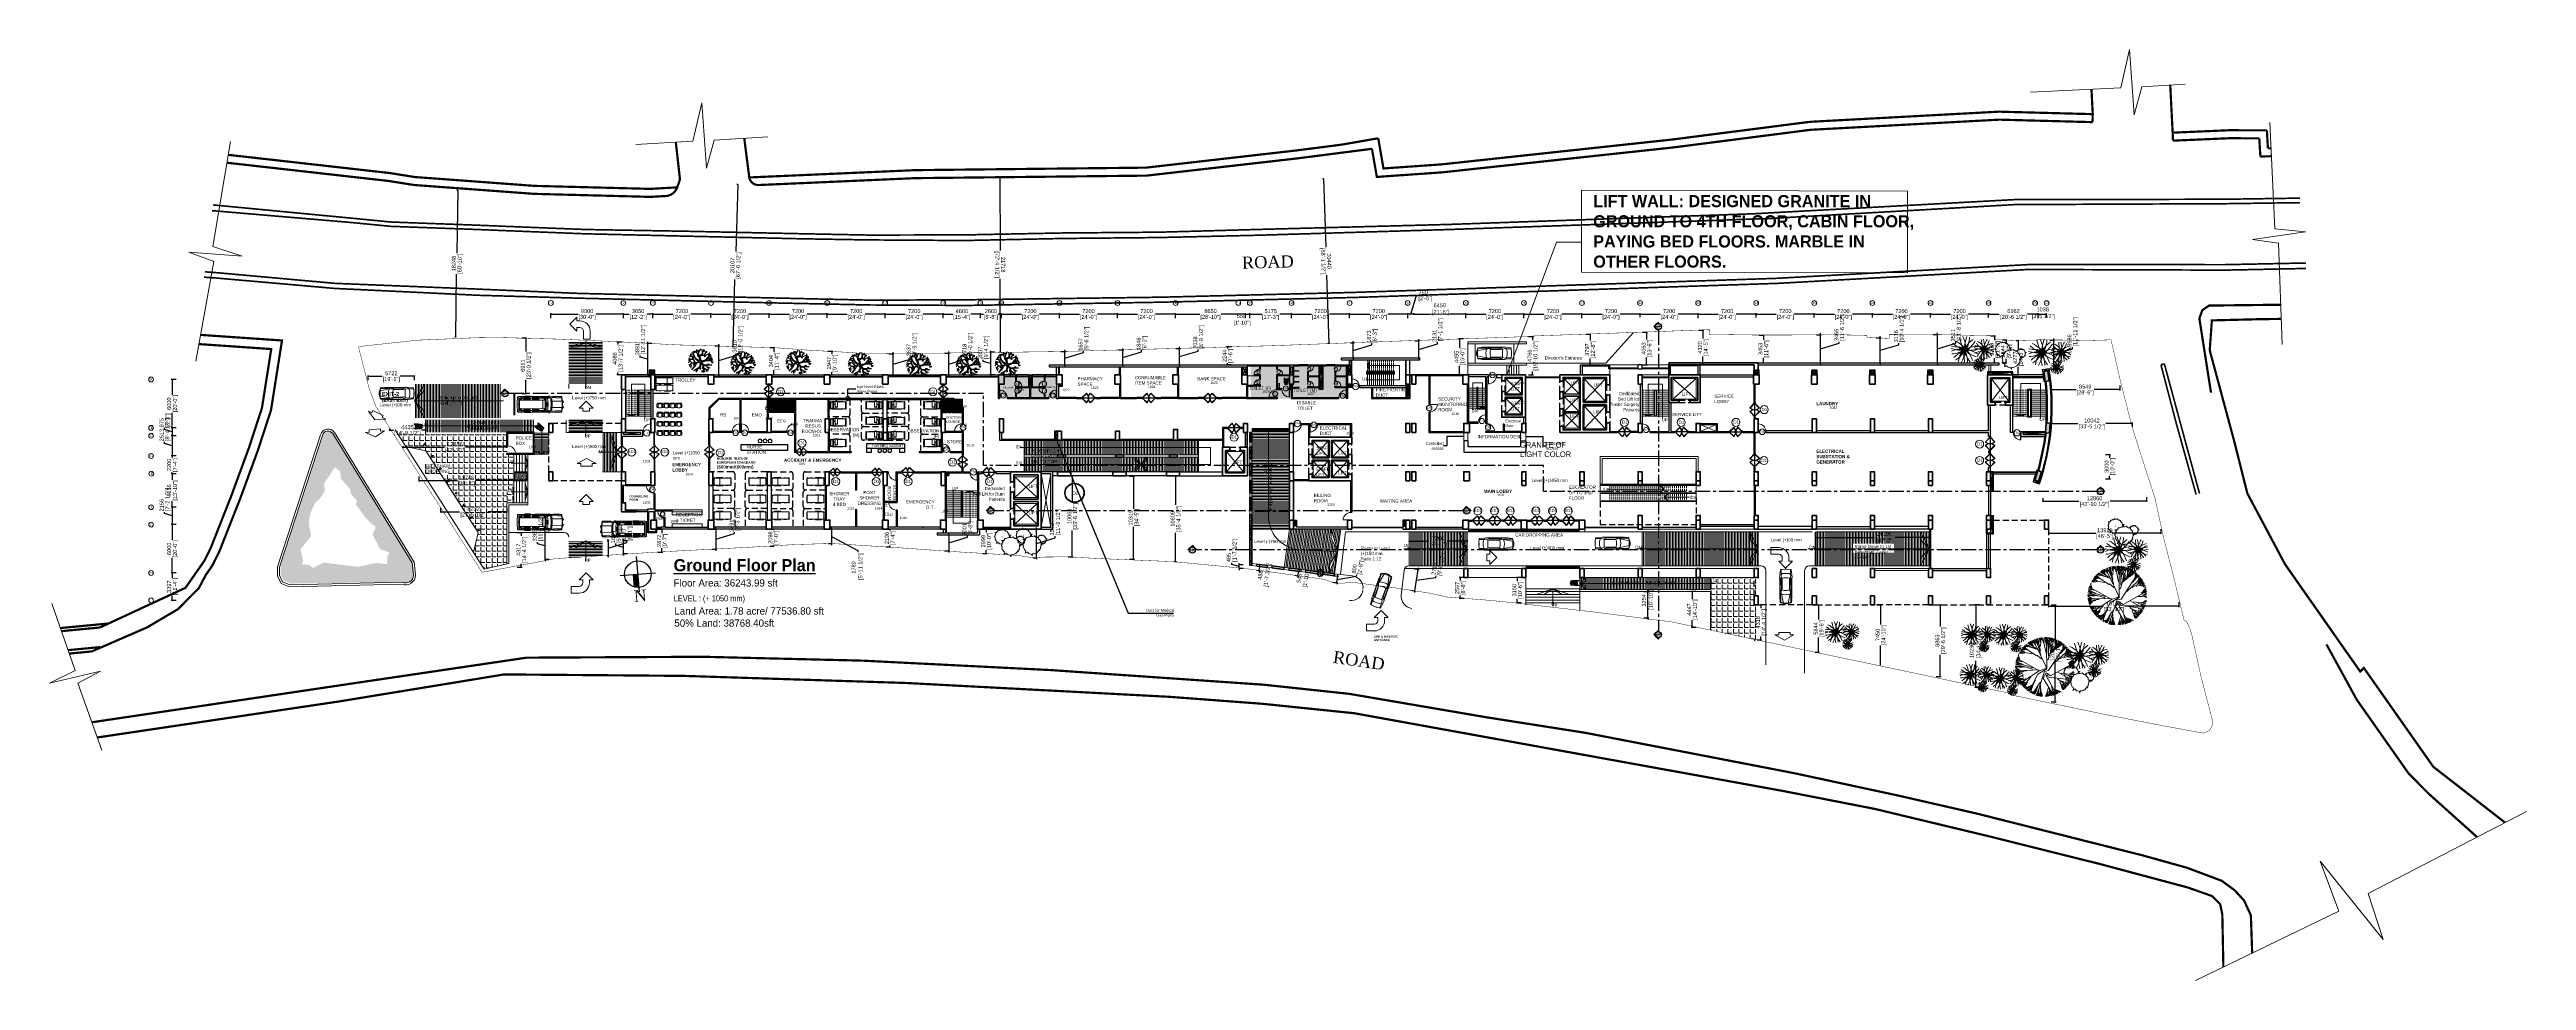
# Model space of a CAD drawing. Header units: millimetres. Extents: x 221017 to 6120115, y -1189702 to 83047459.
# Drawn here: x 2920781 to 3227823, y -1410 to 114058 of the extents above; entities that cross this region are included whole.
import ezdxf

# ---------------------------------------------------------------- set-up
doc = ezdxf.new("R2010")
doc.units = ezdxf.units.MM
doc.header["$LTSCALE"] = 150
doc.header["$MEASUREMENT"] = 0
doc.header["$PDMODE"] = 35
doc.header["$PDSIZE"] = -20
for name, pattern in [('BORDER', [1.75, 0.5, -0.25, 0.5, -0.25, 0, -0.25]), ('CENTERX2', [4, 2.5, -0.5, 0.5, -0.5]), ('DASHED2', [0.375, 0.25, -0.125]), ('HIDDEN', [0.375, 0.25, -0.125]), ('HIDDEN2', [0.1875, 0.125, -0.0625])]:
    doc.linetypes.add(name, pattern=pattern)
doc.layers.get('0').update_dxf_attribs({"linetype": 'CONTINUOUS', "lineweight": 9})
doc.layers.get('DEFPOINTS').update_dxf_attribs({"linetype": 'HIDDEN'})
for name, color, linetype, lineweight in [('0_Ground_furniture', 31, 'CONTINUOUS', 5), ('A_DOOR', 130, 'CONTINUOUS', 9), ('CAR', 32, 'CONTINUOUS', 9), ('CENTRE DIM', 5, 'CONTINUOUS', 9), ('CENTRE SYMBOL', 24, 'CONTINUOUS', 9), ('col new', 1, 'CONTINUOUS', 35), ('DIM', 7, 'CONTINUOUS', 13), ('Door Window Schedule', 173, 'CONTINUOUS', 9), ('False Ceiling_Toilet (T Ceiling with plastic wood board)', 246, 'CONTINUOUS', 9), ('Finishing Schedule', 44, 'CONTINUOUS', 9), ('FUR', 8, 'CONTINUOUS', 5), ('hatch con', 7, 'CONTINUOUS', 9), ('illustr-TREE', 113, 'CONTINUOUS', 5), ('line', 251, 'CONTINUOUS', 15), ('new column', 203, 'CONTINUOUS', 40), ('Notes', 240, 'CONTINUOUS', 9), ('PLANT', 74, 'CONTINUOUS', 13), ('R.WALL', 16, 'CONTINUOUS', 35), ('railing', 22, 'CONTINUOUS', 13), ('RAMP', 251, 'CONTINUOUS', 5), ('Roof Plan', 31, 'CONTINUOUS', 5), ('Room Numbering', 253, 'CONTINUOUS', 9), ('section line', 254, 'CONTINUOUS', 30), ('sill', 250, 'CONTINUOUS', 15), ('slab', 14, 'CONTINUOUS', 35), ('SQ FT', 7, 'CONTINUOUS', 9), ('stair', 212, 'CONTINUOUS', 15), ('WALL', 7, 'CONTINUOUS', 30), ('Wall_Low', 31, 'CONTINUOUS', 20)]:
    doc.layers.add(name, color=color, linetype=linetype, lineweight=lineweight)
for name, color, linetype in [('1', 7, 'CONTINUOUS'), ('Above', 63, 'DASHED2'), ('door', 131, 'CONTINUOUS'), ('FRAME_TEXT', 7, 'CONTINUOUS'), ('FURNITURE', 20, 'CONTINUOUS'), ('GLASS PLAN', 160, 'CONTINUOUS'), ('grid text', 14, 'CONTINUOUS'), ('LOW WALL', 40, 'CONTINUOUS'), ('Propoerty Line', 3, 'BORDER'), ('ROAD', 1, 'CONTINUOUS'), ('TEXT', 7, 'CONTINUOUS'), ('TREE', 7, 'CONTINUOUS')]:
    doc.layers.add(name, color=color, linetype=linetype)
doc.layers.add('landscape', color=7, linetype='CONTINUOUS', lineweight=18, true_color=0x050505)
doc.layers.add('ref', color=2, linetype='CONTINUOUS', plot=False)
doc.styles.add('ATTR', font='romans.shx', dxfattribs={"width": 0.8, "height": 0.7})
doc.styles.add('ROMANTIC', font='romantic.ttf')
doc.styles.get("Standard").update_dxf_attribs({"font": 'GOTHIC.TTF', "width": 0.8})
doc.styles.add('Tahoma', font='tahoma.ttf')
doc.styles.add('Text Layout', font='GOTHIC.TTF')
doc.dimstyles.new('scale 50mm NEW', dxfattribs={"dimscale": 0, "dimtxt": 500, "dimasz": 200, "dimexe": 100, "dimexo": 100, "dimgap": 100, "dimtad": 0, "dimdec": 0, "dimzin": 1, "dimdsep": 46, "dimtxsty": 'Text Layout', "dimblk": 'ARCHTICK', "dimcen": 0.09, "dimclrd": 256, "dimclre": 256, "dimadec": 0, "dimazin": 0, "dimtfac": 1, "dimtdec": 0, "dimtmove": 1, "dimatfit": 0, "dimfxl": 0, "dimtolj": 1, "dimtzin": 0, "dimarcsym": 0})
pattern_1 = [(90, (2911577.74, 78103.02), (-187.5, 1e-14), [])]
pattern_2 = [(225, (231.67938, -468.48623), (0.19887378, -0.19887378), [])]
pattern_3 = [(75, (-634.61243, -298.57266), (-0.36222218, 0.09705714), [])]
pattern_4 = [(90, (-634.61243, -298.57266), (-0.375, 6e-17), [])]
pattern_5 = [(180, (-112.36044, -335.96927), (-3e-17, -0.1875), [])]
pattern_6 = [(135, (-112.36044, -335.96927), (-0.13258252, -0.13258252), [])]
pattern_7 = [(120, (-112.36044, -335.96927), (-0.16237976, -0.09375), [])]
pattern_8 = [(135, (-634.61243, -298.57266), (-0.26516504, -0.26516504), [])]
pattern_9 = [(165, (231.67938, -468.48623), (-0.07279286, -0.27166664), [])]
pattern_10 = [(180, (231.67938, -468.48623), (-1e-16, -0.28125), [])]
pattern_11 = [(50, (2911577.74, 78103.02), (272.55887, -23.8458), [28.5, -313.5]), (355, (2911577.74, 78103.02), (-52.7255, 285.833), [22.8, -250.8]), (100.4514, (2911600.45, 78101.03), (219.83357, 261.98703), [24.22127, -266.434]), (46.1842, (2911577.74, 78179), (405.5516, -62.8972), [42.75, -470.25]), (96.6356, (2911611.54, 78173.77), (355.1718, 370.1648), [36.3319, -399.6509]), (351.1842, (2911577.74, 78179), (355.1715, 370.1651), [34.2, -376.2]), (21, (2911615.74, 78160.02), (226.82468, -152.99518), [28.5, -313.5]), (326, (2911615.74, 78160.02), (92.45983, 275.557), [22.8, -250.8]), (71.4514, (2911634.64, 78147.27), (319.2846, 122.5616), [24.22127, -266.434]), (37.5, (2911577.74, 78103.02), (4.620745, 126.499664), [0, -247.76, 0, -254.6, 0, -251.75]), (7.5, (2911577.74, 78103.02), (99.96642, 149.87645), [0, -145.16, 0, -242.06, 0, -95.95]), (327.5, (2911493, 78103.02), (202.852526, -8.57085), [0, -95, 0, -296.4, 0, -393.3]), (317.5, (2911455, 78103.02), (221.61074, 38.0399), [0, -123.5, 0, -196.84, 0, -279.3])]
pattern_12 = [(90, (2911577.74, 78103.02), (-187.5, 3e-14), [])]
pattern_13 = [(0, (2911577.74, 78103.02), (0, 187.5), [])]

# ---------------------------------------------------------------- blocks, each defined once
blk = doc.blocks.new('*U36')
at = {"layer": 'A_DOOR'}
for points in [[(2, 4), (1, 4), (1, 5), (0, 5), (0, 0), (2, 0)], [(40, 5), (38, 5), (38, 4), (38, 4), (38, 0), (40, 0)]]:
    blk.add_lwpolyline(points, close=True, dxfattribs=at)
blk.add_lwpolyline([(2, 42, 0.006179), (1, 42), (1, 5), (2, 5)], format="xyb", close=True, dxfattribs=at)
blk.add_arc((0, 4), 38.4, 2.0931, 87.9069, dxfattribs=at)
blk = doc.blocks.new('D72')
at = {"layer": 'door'}
for p, q in [((0, 5), (2, 5)), ((0, 0), (0, 5)), ((0, 0), (0, 4)), ((2, 0), (2, 5)), ((2, 2), (3, 2)), ((2, 1), (2, 1)), ((69, 2), (69, 2)), ((70, 1), (70, 5)), ((70, 0), (70, 1)), ((70, 1), (70, 1)), ((72, 5), (70, 5)), ((72, 0), (72, 5)), ((72, 0), (72, 4)), ((0, 0), (2, 0)), ((72, 0), (70, 0))]:
    blk.add_line(p, q, dxfattribs=at)
at = {"layer": 'door', "linetype": 'HIDDEN2', "ltscale": 10}
blk.add_line((2, 2), (70, 2), dxfattribs=at)
at = {"layer": 'door', "ltscale": 10}
for points in [[(27, 25, 0.007036), (26, 26), (2, 2), (3, 2)], [(27, -20, -0.007036), (26, -21), (2, 2), (3, 3)], [(45, 25, -0.007036), (46, 26), (69, 2), (69, 2)], [(45, -20, 0.007036), (46, -21), (69, 2), (69, 3)]]:
    blk.add_lwpolyline(points, format="xyb", close=True, dxfattribs=at)
for centre, start, end in [((2, 2), 315, 45), ((69, 2), 135, 225)]:
    blk.add_arc(centre, 33.3, start, end, dxfattribs=at)
blk = doc.blocks.new('tree4')
at = {"color": 32, "lineweight": 13}
blk.add_line((-114, -64), (-126, -72), dxfattribs=at)
at = {"color": 43, "lineweight": 13}
for points in [[(-54, 125), (1, 8), (0, 0), (-33, -11), (-114, -64)], [(-118, 37), (-41, -6), (-41, -6)], [(-92, 94), (-46, 63), (-44, 66), (-21, 48), (-19, 49)], [(-13, -47), (1, -22), (24, -36), (119, 17)], [(-6, -14), (14, -10), (87, 102)], [(5, -1), (4, 110)], [(-35, -7), (-96, -9)], [(5, -1), (-40, -28), (-68, -82)], [(-6, -14), (-37, -105)], [(-33, -11), (-35, -6)], [(-13, -47), (20, -102)], [(7, -31), (1, -36)], [(44, -114), (1, -36)], [(7, -31), (14, -42), (99, -53), (100, -57), (126, -62)], [(76, -64), (69, -68), (87, -105)], [(74, -79), (79, -78), (85, -84)]]:
    blk.add_lwpolyline(points, dxfattribs=at)
at = {"color": 32, "lineweight": 13}
for points in [[(-89, 126), (-62, 109)], [(-87, 129), (-79, 122), (-80, 120)], [(-84, 131), (-74, 123)], [(-71, 115), (-69, 118), (-80, 132)], [(-79, 134), (-67, 120), (-66, 120)], [(-76, 135), (-69, 125)], [(-70, 138), (-67, 126), (-69, 125), (-61, 111), (-62, 109), (-42, 95), (-40, 96)], [(-53, 119), (-69, 139)], [(-57, 143), (-51, 126), (-54, 125), (-62, 141)], [(-54, 145), (-37, 107)], [(-47, 148), (-24, 67)], [(-43, 149), (-37, 125), (-41, 124)], [(-39, 150), (-31, 109)], [(-32, 152), (-29, 133), (-25, 133)], [(-22, 151), (-25, 138), (-27, 111), (-31, 109), (-27, 88), (-31, 87)], [(-27, 153), (-27, 133)], [(-21, 154), (-16, 139), (-14, 139), (-11, 128), (-9, 128), (2, 76), (5, 76)], [(-14, 139), (-17, 153)], [(-9, 128), (-14, 153)], [(-7, 154), (-3, 131)], [(-2, 155), (2, 116), (5, 116)], [(3, 155), (2, 137), (2, 130), (0, 130)], [(10, 154), (6, 111), (5, 111)], [(5, 130), (5, 153)], [(5, 75), (5, 130)], [(11, 43), (36, 131)], [(16, 155), (15, 146), (18, 146), (16, 133), (13, 133)], [(24, 152), (17, 111), (15, 90), (13, 90)], [(13, 141), (13, 62), (16, 61)], [(21, 153), (19, 140), (17, 140)], [(17, 111), (21, 111), (30, 139), (30, 151)], [(18, 153), (18, 146)], [(28, 153), (26, 137), (21, 138)], [(45, 145), (46, 110), (48, 109), (27, 81), (28, 79)], [(39, 148), (31, 132), (28, 133)], [(30, 139), (34, 150)], [(36, 131), (42, 147)], [(75, 130), (45, 100), (42, 102)], [(48, 143), (45, 128)], [(48, 109), (67, 135)], [(50, 142), (50, 129), (53, 129)], [(54, 142), (52, 120), (55, 118)], [(57, 105), (82, 126)], [(57, 105), (59, 102), (84, 124)], [(62, 139), (60, 131), (62, 131), (60, 128), (61, 126)], [(71, 134), (60, 118), (60, 115)], [(65, 138), (62, 131)], [(70, 136), (64, 123)], [(74, 133), (68, 126), (66, 126)], [(79, 129), (70, 120), (67, 122)], [(86, 123), (84, 111), (84, 111), (84, 102), (87, 101)], [(-118, 9), (-119, 5), (-152, 8)], [(-148, 32), (-129, 24), (-132, 20), (-150, 21)], [(-150, 12), (-138, 12), (-133, 10), (-120, 10), (-116, 9), (-104, 7), (-104, 8)], [(-128, -8), (-150, 6)], [(-149, 29), (-139, 27), (-138, 28)], [(-149, 1), (-138, -3), (-137, -2)], [(-148, 36), (-113, 20), (-113, 18), (-65, 4), (-63, 6)], [(-114, 18), (-148, 26)], [(-119, 36), (-119, 34), (-147, 41)], [(-147, 39), (-134, 37), (-133, 37)], [(-67, -7), (-69, -1), (-147, 20)], [(-146, 46), (-137, 44), (-136, 44), (-130, 42)], [(-145, 49), (-137, 44)], [(-142, 54), (-136, 49), (-135, 51), (-129, 44), (-130, 42), (-119, 36)], [(-141, 57), (-135, 51)], [(-137, 64), (-131, 51), (-133, 49)], [(-135, 69), (-134, 57)], [(-133, 75), (-109, 76), (-104, 78), (-103, 80)], [(-131, 79), (-119, 78), (-118, 80)], [(-129, 83), (-116, 80), (-115, 82)], [(-128, 85), (-69, 73), (-66, 77)], [(-125, 89), (-118, 86), (-118, 83)], [(-123, 93), (-105, 93), (-103, 96)], [(-123, 92), (-106, 83), (-106, 81)], [(-120, 97), (-110, 95)], [(-92, 94), (-96, 93), (-117, 101)], [(-116, 104), (-110, 100), (-110, 98)], [(-113, 105), (-104, 99), (-105, 96)], [(-111, 108), (-92, 94)], [(-107, 112), (-90, 107), (-89, 109), (-66, 102), (-65, 104)], [(-107, 110), (-99, 102), (-100, 101)], [(-89, 109), (-104, 114)], [(-89, 109), (-101, 115)], [(-51, 100), (-53, 98), (-81, 111), (-100, 118)], [(-97, 120), (-79, 112), (-80, 110)], [(11, 43), (5, 43)], [(20, 72), (57, 105)], [(29, 119), (23, 87), (26, 86), (38, 113)], [(41, 29), (43, 28), (68, 52), (96, 77)], [(124, 77), (69, 48), (68, 51)], [(98, 112), (87, 94), (88, 92), (73, 74), (70, 75)], [(84, 111), (87, 111), (89, 121)], [(92, 118), (90, 111), (91, 108), (88, 102)], [(88, 92), (103, 106)], [(89, 58), (91, 54), (120, 62), (131, 64)], [(100, 110), (94, 102), (92, 102)], [(96, 63), (95, 65), (117, 88)], [(97, 75), (118, 90)], [(106, 106), (102, 96), (103, 94), (101, 89), (102, 86), (98, 83), (100, 80), (114, 94)], [(99, 5), (101, 4), (117, 4), (121, 7), (141, 13)], [(111, 97), (103, 88)], [(134, 54), (112, 57), (112, 60), (106, 62), (126, 72)], [(107, 69), (107, 70), (112, 76)], [(121, 83), (112, 76), (112, 78), (120, 84)], [(119, 17), (116, 21), (138, 40)], [(124, 75), (117, 71), (117, 67)], [(118, 5), (131, 2)], [(128, 71), (121, 66), (122, 65), (119, 63), (119, 62)], [(141, 21), (127, 21), (126, 23), (119, 17)], [(120, 24), (122, 23), (139, 36)], [(122, 56), (123, 58), (131, 60)], [(137, 45), (122, 30), (125, 29)], [(129, 67), (123, 64)], [(126, 57), (135, 58)], [(130, 50), (126, 52), (126, 56)], [(141, 18), (126, 12), (127, 9)], [(140, 31), (130, 24), (141, 28)], [(142, -2), (133, 0), (133, 1), (130, 1), (131, 5), (142, 5)], [(137, 48), (131, 50), (136, 50)], [(-150, -5), (-133, -7), (-133, -9)], [(-94, -9), (-150, -8)], [(-150, -10), (-133, -14), (-132, -16)], [(-149, -15), (-141, -15), (-140, -16)], [(-148, -17), (-132, -16)], [(-148, -20), (-134, -18), (-134, -16)], [(-148, -22), (-134, -21), (-134, -22)], [(-146, -27), (-119, -18), (-115, -17), (-112, -16), (-112, -13)], [(-137, -24), (-136, -26), (-145, -29)], [(-144, -32), (-138, -29), (-137, -31), (-129, -24), (-129, -21)], [(-143, -35), (-138, -32)], [(-142, -40), (-137, -33), (-134, -32), (-135, -30)], [(-139, -51), (-123, -50), (-121, -53), (-112, -52), (-111, -54), (-100, -51), (-98, -54)], [(-137, -55), (-121, -53)], [(-136, -57), (-126, -56), (-126, -53)], [(-134, -60), (-111, -54)], [(-132, -14), (-132, -16), (-97, -12), (-94, -8)], [(-131, -63), (-124, -63), (-124, -66), (-126, -68), (-129, -69)], [(-130, -67), (-114, -62), (-114, -64)], [(-124, -74), (-108, -64), (-109, -62)], [(-122, -78), (-106, -68), (-104, -71), (-98, -70), (-74, -43), (-76, -41)], [(-118, -85), (-106, -74), (-107, -72), (-120, -80)], [(-114, -87), (-104, -78), (-103, -79), (-112, -89)], [(-111, -92), (-99, -77), (-101, -74), (-98, -70)], [(-108, -94), (-90, -67), (-93, -65)], [(-100, -90), (-95, -90), (-95, -92), (-107, -96)], [(-103, -99), (-92, -93), (-91, -94), (-83, -89), (-80, -91), (-71, -82), (-69, -84)], [(-101, -101), (-91, -94)], [(-98, -104), (-88, -95), (-87, -96), (-81, -91)], [(-95, -106), (-87, -96)], [(-90, -110), (-83, -100), (-81, -100), (-78, -95), (-76, -96)], [(-88, -111), (-82, -103)], [(-69, -84), (-86, -113)], [(-83, -114), (-78, -104), (-76, -105), (-51, -57), (-53, -54)], [(-77, -119), (-64, -86), (-66, -86)], [(-75, -121), (-71, -103)], [(-73, -121), (-68, -116), (-65, -117), (-63, -115), (-61, -116), (-60, -112), (-57, -114), (-41, -88), (-28, -69), (-26, -70)], [(-67, -124), (-62, -117)], [(-63, -125), (-57, -114)], [(-60, -127), (-53, -113), (-51, -114)], [(-42, -89), (-40, -91), (-57, -127)], [(-45, -104), (-44, -105), (-54, -129)], [(-47, -133), (-37, -105)], [(-43, -134), (-41, -122), (-42, -120)], [(-41, -135), (-38, -124), (-36, -124), (-34, -121), (-34, -136)], [(-37, -106), (-36, -106), (-37, -135)], [(-33, -137), (-31, -125), (-28, -125), (-28, -110), (-27, -82), (-29, -82)], [(-27, -101), (-25, -101), (-23, -138)], [(-16, -137), (-21, -117), (-24, -117)], [(-1, -138), (6, -115), (13, -94), (15, -93)], [(1, -138), (9, -120), (11, -121), (16, -110), (18, -110), (18, -103), (20, -103)], [(11, -138), (15, -128), (17, -128), (18, -122)], [(19, -135), (18, -110)], [(22, -135), (22, -116), (18, -116)], [(28, -136), (24, -115), (26, -112), (20, -103)], [(36, -133), (25, -118)], [(40, -132), (26, -112)], [(41, -131), (33, -106), (28, -90), (30, -88)], [(32, -105), (48, -128)], [(76, -115), (57, -107), (55, -109), (50, -106), (48, -109), (41, -103), (40, -104)], [(45, -130), (41, -120), (42, -115)], [(57, -126), (44, -114)], [(45, -115), (51, -127)], [(62, -122), (48, -109)], [(70, -119), (55, -109)], [(129, -53), (107, -43), (106, -44), (59, -18)], [(96, -99), (91, -87), (93, -86), (86, -75), (88, -73), (59, -53), (60, -48)], [(136, -32), (78, -23), (76, -27)], [(76, -64), (78, -63), (116, -76)], [(82, -104), (77, -90), (81, -88), (92, -102)], [(83, -82), (84, -80), (90, -85)], [(89, -103), (86, -97), (95, -99)], [(88, -73), (108, -87)], [(101, -94), (93, -86), (98, -96)], [(97, -85), (98, -80)], [(97, -85), (102, -92)], [(99, -53), (121, -56), (127, -57)], [(112, -82), (99, -73), (99, -71), (100, -66), (120, -70)], [(132, -46), (114, -35), (100, -32), (101, -27)], [(106, -44), (128, -55)], [(113, -79), (106, -72), (118, -72)], [(121, -66), (110, -65), (110, -68)], [(135, -39), (117, -35), (116, -39), (130, -50)], [(140, -23), (117, -26), (117, -29)], [(140, -19), (125, -23), (125, -29), (137, -30)], [(-28, -137), (-28, -125)], [(-26, -138), (-25, -125), (-21, -131), (-19, -138)], [(5, -138), (10, -125), (11, -126), (8, -137)]]:
    blk.add_lwpolyline(points, dxfattribs=at)
at = {"color": 7, "lineweight": 5}
blk.add_lwpolyline([(138, -15), (132, -19), (131, -22)], dxfattribs=at)
blk = doc.blocks.new('10')
at = {"layer": '1'}
h = blk.add_hatch(dxfattribs=at)
h.set_pattern_fill('ANSI31', color=256, scale=3, angle=90, style=0)
h.set_pattern_definition(pattern_8)
h.paths.add_polyline_path([(-8.2, 1.8), (-7.6, 2.2), (-8.1, 2.4), (-8.7, 2.5), (-9.6, 2.5), (-10.6, 2.6), (-12.1, 2.4), (-12.7, 2.2), (-11.9, 2.1), (-10.7, 2), (-9.1, 1.9)])
h = blk.add_hatch(dxfattribs=at)
h.set_pattern_fill('ANSI31', color=256, scale=3, angle=90, style=0)
h.set_pattern_definition(pattern_8)
h.paths.add_polyline_path([(-7, 2.3), (-7.5, 3.2), (-7.6, 3.6), (-8.1, 3.6), (-9.3, 3.9), (-10.9, 4.1), (-11.2, 4.1), (-10.8, 3.9), (-9.6, 3.2), (-8.1, 2.4)])
h = blk.add_hatch(dxfattribs=at)
h.set_pattern_fill('ANSI31', color=256, scale=3, angle=45, style=0)
h.set_pattern_definition(pattern_4)
h.paths.add_polyline_path([(-9.3, -0.3), (-9.6, -1.3), (-10.1, -2.7), (-8.3, -0.7), (-7.3, 0.7), (-6.8, 2.3), (-7.5, 2.2), (-8.2, 1.8), (-8.8, 0.8)])
h = blk.add_hatch(dxfattribs=at)
h.set_pattern_fill('ANSI31', color=256, scale=3, angle=45, style=0)
h.set_pattern_definition(pattern_4)
h.paths.add_polyline_path([(-7, 2.3), (-7, 2.3), (-6.8, 2.3), (-7, 1.7), (-6.9, 1.4), (-6.8, 1.6), (-6.8, 2.2), (-6.4, 1.5), (-5.8, 2.3), (-7.5, 4.3), (-8.4, 5.1), (-7.5, 3.2)])
h = blk.add_hatch(dxfattribs=at)
h.set_pattern_fill('ANSI31', color=256, scale=3, style=0)
h.set_pattern_definition([(45, (-634.61243, -298.57266), (-0.26516504, 0.26516504), [])])
h.paths.add_polyline_path([(-6.2, -0.2), (-6.9, 1.4), (-7, 0.8), (-7.2, 0.1), (-7.3, -1.5), (-7.2, -2.6), (-6.9, -2)])
h = blk.add_hatch(dxfattribs=at)
h.set_pattern_fill('ANSI31', color=256, scale=3, angle=45, style=0)
h.set_pattern_definition(pattern_4)
h.paths.add_polyline_path([(-6.2, -0.2), (-6.1, 0.2), (-6, 0.8), (-6.8, 2.2), (-6.8, 1.6), (-6.9, 1.4)])
h = blk.add_hatch(dxfattribs=at)
h.set_pattern_fill('ANSI31', color=256, scale=3, angle=30, style=0)
h.set_pattern_definition(pattern_3)
h.paths.add_polyline_path([(-5.9, 4.4), (-6.1, 5.5), (-6.3, 6.5), (-6.4, 6.6), (-6.5, 5.6), (-6.6, 4.5), (-6.6, 3.2), (-5.8, 2.3), (-5.6, 2.6), (-5.6, 2.6), (-5.7, 3.2)])
h = blk.add_hatch(dxfattribs=at)
h.set_pattern_fill('ANSI31', color=256, scale=3, angle=30, style=0)
h.set_pattern_definition(pattern_3)
h.paths.add_polyline_path([(-5.8, 0.4), (-6, 0.8), (-6.1, 0.2), (-6.2, -0.2), (-5.9, -0.9), (-5.4, -2.1), (-5.1, -2.6), (-5.4, -1.2)])
h = blk.add_hatch(dxfattribs=at)
h.set_pattern_fill('ANSI31', color=256, scale=3, angle=45, style=0)
h.set_pattern_definition(pattern_4)
h.paths.add_polyline_path([(-5.8, 2.3), (-5.9, 1.5), (-5.1, 0.7), (-3.8, -0.2), (-3.7, -0.2), (-4.3, 0.7)])
h = blk.add_hatch(dxfattribs=at)
h.set_pattern_fill('ANSI31', color=256, scale=3, angle=45, style=0)
h.set_pattern_definition(pattern_4)
h.paths.add_polyline_path([(-5.8, 3.8), (-5.7, 3.2), (-5.6, 2.6), (-5.6, 2.6), (-5.2, 3), (-4.9, 3.8), (-4.3, 5.2), (-4.1, 6.4), (-4.6, 5.8), (-5.3, 4.7)])
h = blk.add_hatch(dxfattribs=at)
h.set_pattern_fill('ANSI31', color=256, scale=3, angle=90, style=0)
h.set_pattern_definition(pattern_8)
h.paths.add_polyline_path([(-3, 1.8), (-3.8, 2.1), (-5.3, 2.7), (-5.6, 2.6), (-5.8, 2.3), (-5.2, 1.7)])
h = blk.add_hatch(dxfattribs=at)
h.set_pattern_fill('ANSI31', color=256, scale=3, angle=45, style=0)
h.set_pattern_definition(pattern_4)
h.paths.add_polyline_path([(-5.3, 2.7), (-4.4, 2.4), (-2.9, 3.8), (-2.9, 3.8), (-3.3, 3.7), (-4.4, 3.2)])
h = blk.add_hatch(dxfattribs=at)
h.set_pattern_fill('ANSI31', color=256, scale=2.25, angle=120, style=0)
h.set_pattern_definition(pattern_9)
h.paths.add_polyline_path([(4.4, 3), (3.6, 2.9), (2.9, 2.7), (2.8, 2.7), (3.5, 2.6), (4.4, 2.5), (5.4, 2.6), (6.1, 3.1), (5.8, 3.3), (5.8, 3.3), (5.4, 3.2)])
h = blk.add_hatch(dxfattribs=at)
h.set_pattern_fill('ANSI31', color=256, scale=2.25, angle=135, style=0)
h.set_pattern_definition(pattern_10)
h.paths.add_polyline_path([(4.9, 3.1), (5.4, 3.2), (5.8, 3.3), (5.8, 3.3), (5.5, 3.6), (4.9, 3.8), (3.9, 4.3), (2.9, 4.4), (3.4, 4), (4.2, 3.5)])
h = blk.add_hatch(dxfattribs=at)
h.set_pattern_fill('ANSI31', color=256, scale=2.25, angle=135, style=0)
h.set_pattern_definition(pattern_10)
h.paths.add_polyline_path([(6, 2.2), (6, 2.2), (6, 2.4), (6.5, 2.2), (6.7, 2.3), (6.5, 2.4), (6.1, 2.4), (6.6, 2.7), (6.1, 3.1), (4.6, 1.9), (3.9, 1.2), (5.3, 1.9)])
h = blk.add_hatch(dxfattribs=at)
h.set_pattern_fill('ANSI31', color=256, scale=2.25, angle=180, style=0)
h.set_pattern_definition(pattern_2)
h.paths.add_polyline_path([(6, 2.2), (5.3, 1.9), (5.1, 1.7), (5, 1.4), (4.8, 0.5), (4.7, -0.7), (4.7, -0.9), (4.8, -0.6), (5.4, 0.2), (5.9, 1.4)])
h = blk.add_hatch(dxfattribs=at)
h.set_pattern_fill('ANSI31', color=256, scale=2.25, angle=135, style=0)
h.set_pattern_definition(pattern_10)
h.paths.add_polyline_path([(5.7, 3.5), (6, 4.2), (4.9, 5.3), (4.9, 5.3), (5, 5), (5.3, 4.2)])
h = blk.add_hatch(dxfattribs=at)
h.set_pattern_fill('ANSI31', color=256, scale=2.25, angle=180, style=0)
h.set_pattern_definition(pattern_2)
h.paths.add_polyline_path([(6.4, 5.2), (6.2, 4.6), (5.7, 3.5), (5.8, 3.3), (6, 3.1), (6.5, 3.6)])
h = blk.add_hatch(dxfattribs=at)
h.set_pattern_fill('ANSI31', color=256, scale=2.25, angle=180, style=0)
h.set_pattern_definition(pattern_2)
h.paths.add_polyline_path([(6.4, 1.3), (6.1, 1.8), (5.9, 1.4), (5.9, 0.9), (5.8, 0.2), (5.8, -0.5), (5.9, -1.6), (6.1, -2.1), (6.2, -1.4), (6.2, -0.5), (6.3, 0.6)])
h = blk.add_hatch(dxfattribs=at)
h.set_pattern_fill('ANSI31', color=256, scale=2.25, angle=135, style=0)
h.set_pattern_definition(pattern_10)
h.paths.add_polyline_path([(6, 3.1), (6.6, 3), (7.3, 3.7), (7.9, 4.6), (7.9, 4.7), (7.2, 4.3)])
h = blk.add_hatch(dxfattribs=at)
h.set_pattern_fill('ANSI31', color=256, scale=2.25, angle=135, style=0)
h.set_pattern_definition(pattern_10)
h.paths.add_polyline_path([(8, 0.5), (8.7, 0.3), (9.8, -0.1), (8.3, 1.2), (7.2, 2), (6, 2.4), (6.1, 1.9), (6.4, 1.3), (7.1, 0.9)])
h = blk.add_hatch(dxfattribs=at)
h.set_pattern_fill('ANSI31', color=256, scale=2.25, angle=135, style=0)
h.set_pattern_definition(pattern_10)
h.paths.add_polyline_path([(7.9, 2.8), (7.6, 2.9), (7.1, 3), (6.1, 2.4), (6.5, 2.4), (6.7, 2.3)])
h = blk.add_hatch(dxfattribs=at)
h.set_pattern_fill('ANSI31', color=256, scale=2.25, angle=90, style=0)
h.set_pattern_definition([(135, (231.67938, -468.48623), (-0.19887378, -0.19887378), [])])
h.paths.add_polyline_path([(7.9, 2.8), (6.7, 2.3), (7.1, 2.2), (7.7, 2.1), (8.9, 2), (9.7, 2.1), (9.3, 2.3)])
h = blk.add_hatch(dxfattribs=at)
h.set_pattern_fill('ANSI31', color=256, scale=2.25, angle=120, style=0)
h.set_pattern_definition(pattern_9)
h.paths.add_polyline_path([(7.4, 3.1), (7.1, 3), (7.6, 2.9), (7.9, 2.8), (8.4, 3), (9.3, 3.4), (9.7, 3.6), (8.7, 3.5)])
h = blk.add_hatch(dxfattribs=at)
h.set_pattern_fill('ANSI31', color=256, scale=1.5, angle=135, style=0)
h.set_pattern_definition(pattern_5)
h.paths.add_polyline_path([(3.2, -7.7), (2.7, -7.5), (2.5, -7.5), (2.3, -7.6), (1.8, -7.9), (1.1, -8.5), (1, -8.5), (1.3, -8.5), (1.9, -8.3), (2.7, -8)])
h = blk.add_hatch(dxfattribs=at)
h.set_pattern_fill('ANSI31', color=256, scale=1.5, angle=135, style=0)
h.set_pattern_definition(pattern_5)
h.paths.add_polyline_path([(2.9, -8.3), (3, -7.9), (2.7, -8), (2.5, -8.2), (2.1, -8.5), (1.8, -8.9), (1.3, -9.5), (1.2, -9.8), (1.5, -9.5), (2, -9.1), (2.5, -8.6)])
h = blk.add_hatch(dxfattribs=at)
h.set_pattern_fill('ANSI31', color=256, scale=1.5, angle=90, style=0)
h.set_pattern_definition(pattern_6)
h.paths.add_polyline_path([(3.2, -7.7), (3.2, -7.7), (3.2, -7.6), (3.4, -7.9), (3.5, -8), (3.5, -7.9), (3.3, -7.7), (3.6, -7.8), (3.6, -7.3), (2.3, -7.2), (1.7, -7.2), (2.7, -7.5)])
h = blk.add_hatch(dxfattribs=at)
h.set_pattern_fill('ANSI31', color=256, scale=1.5, angle=75, style=0)
h.set_pattern_definition(pattern_7)
h.paths.add_polyline_path([(2.8, -6.6), (2.3, -6.2), (1.9, -6), (1.9, -5.9), (2.1, -6.4), (2.5, -6.8), (3, -7.2), (3.6, -7.3), (3.6, -7.1), (3.6, -7.1), (3.3, -6.9)])
h = blk.add_hatch(dxfattribs=at)
h.set_pattern_fill('ANSI31', color=256, scale=1.5, angle=90, style=0)
h.set_pattern_definition(pattern_6)
h.paths.add_polyline_path([(3.1, -6.7), (3.3, -6.9), (3.6, -7.1), (3.6, -7.1), (3.5, -6.8), (3.4, -6.4), (3.1, -5.7), (2.7, -5.2), (2.8, -5.6), (2.9, -6.3)])
h = blk.add_hatch(dxfattribs=at)
h.set_pattern_fill('ANSI31', color=256, scale=1.5, angle=90, style=0)
h.set_pattern_definition(pattern_6)
h.paths.add_polyline_path([(3.3, -9.4), (3.5, -9.9), (3.8, -10.6), (3.7, -9.2), (3.6, -8.4), (3.2, -7.6), (3, -7.9), (2.9, -8.3), (3.1, -8.9)])
h = blk.add_hatch(dxfattribs=at)
h.set_pattern_fill('ANSI31', color=256, scale=1.5, angle=90, style=0)
h.set_pattern_definition(pattern_6)
h.paths.add_polyline_path([(4.3, -8.3), (4.2, -8.1), (4, -7.9), (3.3, -7.7), (3.5, -7.9), (3.5, -8)])
h = blk.add_hatch(dxfattribs=at)
h.set_pattern_fill('ANSI31', color=256, scale=1.5, angle=45, style=0)
h.set_pattern_definition([(90, (-112.36044, -335.96927), (-0.1875, 3e-17), [])])
h.paths.add_polyline_path([(4.3, -8.3), (3.5, -8), (3.7, -8.2), (3.9, -8.6), (4.4, -9.1), (4.8, -9.5), (4.7, -9.2)])
h = blk.add_hatch(dxfattribs=at)
h.set_pattern_fill('ANSI31', color=256, scale=1.5, angle=90, style=0)
h.set_pattern_definition(pattern_6)
h.paths.add_polyline_path([(3.6, -7), (4.1, -6.8), (4.1, -5.7), (4.1, -5.7), (4, -5.9), (3.7, -6.5)])
h = blk.add_hatch(dxfattribs=at)
h.set_pattern_fill('ANSI31', color=256, scale=1.5, angle=135, style=0)
h.set_pattern_definition(pattern_5)
h.paths.add_polyline_path([(4.7, -6.5), (4.4, -6.6), (3.6, -7), (3.6, -7.1), (3.6, -7.3), (4, -7.3)])
h = blk.add_hatch(dxfattribs=at)
h.set_pattern_fill('ANSI31', color=256, scale=1.5, angle=90, style=0)
h.set_pattern_definition(pattern_6)
h.paths.add_polyline_path([(3.6, -7.3), (3.8, -7.6), (4.4, -7.6), (5.2, -7.4), (5.2, -7.4), (4.7, -7.3)])
h = blk.add_hatch(dxfattribs=at)
h.set_pattern_fill('ANSI31', color=256, scale=1.5, angle=75, style=0)
h.set_pattern_definition(pattern_7)
h.paths.add_polyline_path([(4.3, -7.9), (4, -7.9), (4.2, -8.1), (4.3, -8.3), (4.7, -8.5), (5.3, -8.7), (5.6, -8.8), (5, -8.4)])
at = {"color": 7, "lineweight": 5}
for points in [[(-15.5, 3), (-14.5, 2.7), (-13.1, 2.3), (-11.9, 2.1), (-10.7, 2), (-9.1, 1.9), (-8.2, 1.8)], [(-15.4, 1.2), (-14.5, 1.7), (-13.5, 2), (-12.1, 2.4), (-10.6, 2.6), (-9.6, 2.5), (-8.7, 2.5), (-7, 2.3)], [(-15.3, 4.5), (-14, 4.4), (-12.7, 4.2), (-10.9, 4.1), (-9.3, 3.9), (-8.1, 3.6), (-7.6, 3.6)], [(-15.1, -0.5), (-14.1, -0.5), (-12.5, -0.2), (-11.2, 0.2), (-10.1, 0.5), (-9.1, 1)], [(-7.6, 2.2), (-9.6, 3.2), (-10.8, 3.9), (-12.7, 5.1), (-14.4, 6.5)], [(-13.9, -3), (-12.6, -1.8), (-11.4, -0.9), (-10.3, 0), (-9.1, 0.9), (-8.2, 1.7)], [(-5.8, 2.3), (-7.5, 4.3), (-8.5, 5.2), (-10.4, 6.6), (-11.6, 7.5), (-13.1, 8.1)], [(-11, -5.9), (-10.6, -4.5), (-10.2, -3), (-9.6, -1.3), (-9.3, -0.3), (-8.8, 0.8), (-8.2, 1.8), (-7.5, 2.2), (-6.8, 2.3), (-7.3, 0.7), (-8.3, -0.7), (-10.5, -3.1), (-12.4, -4.5), (-12.6, -4.7)], [(-10, 10.3), (-9.1, 7.3), (-8.5, 5.2), (-7.5, 3.2), (-7, 2.3)], [(-1.4, -5), (-1.8, -4), (-2.5, -2.4), (-3.3, -0.8), (-4.3, 0.7), (-5.8, 2.3), (-6.1, 0.2), (-6.9, -2), (-8, -4.6), (-8.8, -6.1), (-9, -6.4)], [(-7.8, 11), (-7.4, 9.8), (-6.8, 8.2), (-6.3, 6.5), (-6.1, 5.5), (-5.9, 4.4), (-5.7, 3.2), (-5.6, 2.6)], [(-6.5, -6.7), (-6.8, -5.4), (-7.1, -3.4), (-7.3, -1.5), (-7.2, 0.1), (-7, 0.8), (-6.8, 1.6), (-6.8, 2.2), (-5.8, 0.4), (-5.4, -1.2), (-4.9, -4), (-4.7, -5.9), (-4.6, -6.3)], [(-3, -5.9), (-3.8, -4.7), (-4.6, -3.5), (-5.4, -2.1), (-5.9, -0.9), (-7, 1.7)], [(-6.6, 3.2), (-6.6, 4.5), (-6.5, 5.6), (-6.3, 7), (-5.9, 8.6), (-5.5, 10), (-5.2, 10.9)], [(-3.4, 10.4), (-3.5, 9.3), (-4.3, 5.2), (-4.9, 3.8), (-5.2, 3), (-6.4, 1.5)], [(1, -2.5), (-0.7, -1.8), (-2.2, -1.1), (-3.8, -0.2), (-5.1, 0.7), (-5.9, 1.5)], [(-5.8, 3.8), (-5.3, 4.7), (-4.6, 5.8), (-3.8, 6.7), (-2.6, 7.8), (-1.6, 8.6), (-1.1, 9)], [(-5.6, 2.6), (-4.4, 3.2), (-3.3, 3.7), (-1.5, 4.1), (0.3, 4.3), (1.4, 4.4), (2, 4.2)], [(1.9, -0.6), (1.1, 0), (-0.6, 0.8), (-2.2, 1.5), (-3.8, 2.1), (-5.3, 2.7)], [(2.2, 2.7), (0.6, 2.3), (-1.3, 2), (-2.6, 1.8), (-5.2, 1.7)], [(0.3, 7.8), (-0.3, 6.8), (-1.4, 5.4), (-2.9, 3.8), (-4.4, 2.4)], [(-0.5, 1.6), (0.4, 1.9), (1.6, 2.3), (2.9, 2.7), (3.6, 2.9), (4.4, 3), (5.4, 3.2), (5.8, 3.3)], [(5.4, 2.6), (4.4, 2.5), (3.5, 2.6), (2.5, 2.8), (1.3, 3.1), (0.3, 3.3), (-0.4, 3.6)], [(0, 4.9), (0.7, 4.8), (3.9, 4.3), (4.9, 3.8), (5.5, 3.6), (6.6, 2.7)], [(0, 0), (2.3, 0.7), (3.8, 1.1), (5.3, 1.9), (6, 2.2)], [(4.9, 3.1), (4.2, 3.5), (3.4, 4), (2.7, 4.6), (1.9, 5.5), (1.3, 6.3), (1, 6.6)], [(6.1, 3.1), (4.6, 1.9), (3.9, 1.1), (2.8, -0.3), (2.2, -1.2), (1.7, -2.3)], [(1.9, 7.7), (2.6, 7.3), (3.7, 6.5), (4.9, 5.3), (6, 4.2)], [(6.1, 1.8), (5.4, 0.2), (4.8, -0.6), (3.9, -2), (2.9, -3.3)], [(4.4, -4), (4.5, -3), (4.6, -2), (4.7, -0.7), (4.8, 0.5), (5, 1.4), (5.1, 1.8)], [(5.8, 3.3), (5.3, 4.2), (5, 5), (4.7, 6.4), (4.5, 7.7), (4.5, 8.5), (4.6, 9)], [(5.5, -4.2), (5.7, -3.4), (6, -2.4), (6.2, -1.4), (6.2, -0.5), (6.3, 0.6), (6.4, 1.3)], [(8.2, 8.9), (7.8, 8.3), (7.1, 7), (6.7, 5.8), (6.2, 4.6), (5.7, 3.5)], [(5.8, 9.1), (6, 7.9), (6.3, 6.5), (6.4, 5.5), (6.5, 3.6)], [(6.8, -4.1), (6.5, -3.4), (6.2, -2.6), (5.9, -1.6), (5.8, -0.5), (5.8, 0.2), (5.9, 0.9), (6, 2.2)], [(11.5, 6.4), (10.7, 6.1), (9.6, 5.6), (8.3, 5), (7.2, 4.3), (6, 3.1), (7.6, 2.9), (9.3, 2.3), (11.2, 1.4), (12.3, 0.9), (12.5, 0.7)], [(12.2, -0.8), (11.1, -0.5), (10, -0.2), (8.7, 0.3), (8, 0.5), (7.1, 0.9), (6.4, 1.3), (6.1, 1.9), (6, 2.4), (7.2, 2), (8.3, 1.2), (10.1, -0.4), (11.1, -1.8), (11.3, -2)], [(12.8, 2.6), (11.8, 2.4), (10.3, 2.1), (8.9, 2), (7.7, 2.1), (7.1, 2.2), (6.5, 2.4), (6.1, 2.4), (7.4, 3.1), (8.7, 3.5), (10.8, 3.8), (12.2, 4), (12.5, 4)], [(10, -3), (9.1, -2), (8.4, -1.1), (7.8, -0.3), (7, 0.7), (6.4, 1.3)], [(12.2, 5.2), (11.3, 4.6), (10.4, 4.1), (9.3, 3.4), (8.4, 3), (6.5, 2.2)], [(9.6, 8.2), (9.1, 6.9), (8.6, 5.8), (7.9, 4.6), (7.3, 3.7), (6.6, 3)], [(8.1, -3.8), (8.1, -3.1), (7.9, -1.9), (7.6, -1), (7.4, -0.1), (7, 0.7)], [(3.6, -7.3), (2.3, -7.2), (1.6, -7.2), (0.4, -7.4), (-0.3, -7.5), (-1.1, -7.8)], [(3, -7.9), (1.9, -8.3), (1.3, -8.5), (0.2, -8.7), (-0.9, -8.8)], [(-0.7, -5.9), (0.7, -6.6), (1.6, -7.2), (2.7, -7.5), (3.2, -7.7)], [(-0.5, -9.9), (-0.1, -9.4), (0.5, -9), (1.1, -8.5), (1.8, -7.9), (2.3, -7.6), (2.5, -7.5)], [(-0.2, -4.9), (0.4, -5.2), (1.1, -5.6), (1.9, -6), (2.3, -6.2), (2.8, -6.6), (3.3, -6.9), (3.6, -7.1)], [(-0.1, -10.5), (0.4, -10.2), (1, -9.9), (1.5, -9.5), (2, -9.1), (2.5, -8.6), (2.9, -8.3)], [(0.6, -11), (0.7, -10.6), (1, -10.1), (1.3, -9.5), (1.8, -8.9), (2.1, -8.5), (2.5, -8.2), (3.2, -7.7)], [(3, -7.2), (2.5, -6.8), (2.1, -6.4), (1.8, -5.8), (1.3, -5.1), (1, -4.5), (0.7, -4)], [(1.3, -11.5), (1.6, -11.2), (2.1, -10.5), (2.4, -9.9), (2.7, -9.4), (2.9, -8.9)], [(1.6, -3.6), (1.9, -4), (3.1, -5.7), (3.4, -6.4), (3.5, -6.8), (3.6, -7.8)], [(2.6, -12), (2.6, -11.1), (2.7, -10.4), (2.8, -9.7), (2.9, -8.9), (2.9, -8.3)], [(3.1, -6.7), (2.9, -6.3), (2.8, -5.6), (2.7, -5), (2.8, -4.2), (2.8, -3.6), (2.9, -3.2)], [(4.6, -12), (4.3, -11.4), (3.9, -10.7), (3.5, -9.9), (3.3, -9.4), (3.1, -8.9), (2.9, -8.3), (3, -7.9), (3.2, -7.6), (3.6, -8.4), (3.7, -9.2), (3.8, -10.8), (3.7, -12), (3.7, -12.2)], [(6.5, -10.7), (6, -10.4), (5.1, -9.7), (4.4, -9.1), (3.9, -8.6), (3.7, -8.2), (3.5, -7.9), (3.3, -7.7), (4.3, -7.9), (5, -8.4), (6.1, -9.2), (6.9, -9.8), (7.1, -9.9)], [(7.5, -9.2), (6.8, -9), (6.1, -8.9), (5.3, -8.7), (4.7, -8.5), (3.4, -7.9)], [(3.6, -7.1), (3.7, -6.5), (4, -5.9), (4.5, -5.1), (5, -4.4), (5.4, -4), (5.7, -3.8)], [(7.7, -8.3), (7.2, -8.1), (6.4, -7.8), (5.5, -7.5), (4.7, -7.3), (3.6, -7.3), (4.2, -8.1), (4.7, -9.2), (5.2, -10.5), (5.5, -11.3), (5.5, -11.5)], [(3.8, -3.2), (3.9, -3.7), (4.1, -4.6), (4.1, -5.7), (4.1, -6.8)], [(7.7, -6.6), (6.8, -6.9), (6.1, -7.2), (5.2, -7.4), (4.4, -7.6), (3.8, -7.6)], [(6.3, -4.3), (5.8, -5), (5.3, -5.8), (4.9, -6.3), (4, -7.3)]]:
    blk.add_lwpolyline(points, dxfattribs=at)
blk = doc.blocks.new('TREE_016')
at = {"layer": 'illustr-TREE'}
for p, q in [((-11473, 14074), (-11479, 14071)), ((-11479, 14071), (-11473, 14068)), ((-11475, 14112), (-11468, 14108)), ((-11465, 14112), (-11475, 14112)), ((-11471, 14081), (-11473, 14074)), ((-11473, 14068), (-11471, 14059)), ((-11468, 14093), (-11472, 14088)), ((-11472, 14088), (-11471, 14081)), ((-11471, 14059), (-11472, 14052)), ((-11472, 14052), (-11470, 14043)), ((-11470, 14043), (-11465, 14039)), ((-11468, 14108), (-11464, 14100)), ((-11464, 14100), (-11468, 14093)), ((-11457, 14113), (-11465, 14112)), ((-11465, 14039), (-11464, 14035)), ((-11464, 14035), (-11464, 14029)), ((-11464, 14029), (-11456, 14025)), ((-11452, 14118), (-11457, 14113)), ((-11454, 14010), (-11457, 14002)), ((-11457, 14002), (-11451, 14008)), ((-11456, 14025), (-11453, 14021)), ((-11453, 14021), (-11454, 14010)), ((-11446, 14128), (-11452, 14123)), ((-11452, 14123), (-11452, 14118)), ((-11451, 14008), (-11445, 14012)), ((-11438, 14129), (-11446, 14128)), ((-11445, 14012), (-11440, 14011)), ((-11440, 14011), (-11435, 14005)), ((-11429, 14134), (-11438, 14129)), ((-11435, 14005), (-11428, 14000)), ((-11423, 14133), (-11429, 14134)), ((-11417, 14137), (-11423, 14133)), ((-11411, 14134), (-11417, 14137)), ((-11408, 14147), (-11411, 14134)), ((-11406, 14137), (-11408, 14147)), ((-11408, 14031), (-11399, 14027)), ((-11395, 14031), (-11408, 14031)), ((-11400, 14136), (-11406, 14137)), ((-11404, 14069), (-11405, 14068)), ((-11405, 14068), (-11402, 14068)), ((-11402, 14068), (-11404, 14069)), ((-11398, 14008), (-11404, 14002)), ((-11404, 14002), (-11403, 13993)), ((-11391, 14139), (-11400, 14136)), ((-11399, 14027), (-11393, 14018)), ((-11393, 14018), (-11398, 14008)), ((-11385, 14033), (-11395, 14031)), ((-11385, 14141), (-11391, 14139)), ((-11370, 14129), (-11385, 14141)), ((-11379, 14040), (-11385, 14033)), ((-11372, 14052), (-11379, 14045)), ((-11379, 14045), (-11379, 14040)), ((-11361, 14053), (-11372, 14052)), ((-11364, 14125), (-11370, 14129)), ((-11360, 14127), (-11364, 14125)), ((-11350, 14059), (-11361, 14053)), ((-11351, 14125), (-11360, 14127)), ((-11351, 14119), (-11351, 14125)), ((-11350, 14115), (-11351, 14119)), ((-11342, 14106), (-11350, 14115)), ((-11342, 14059), (-11350, 14059)), ((-11337, 14101), (-11342, 14106)), ((-11336, 14063), (-11342, 14059)), ((-11336, 14088), (-11337, 14101)), ((-11332, 14084), (-11336, 14088)), ((-11328, 14059), (-11336, 14063)), ((-11333, 14061), (-11330, 14064)), ((-11321, 14084), (-11332, 14084)), ((-11332, 14072), (-11330, 14077)), ((-11330, 14064), (-11332, 14072)), ((-11330, 14077), (-11322, 14081)), ((-11323, 14076), (-11328, 14059)), ((-11321, 14063), (-11323, 14076)), ((-11322, 14081), (-11313, 14085)), ((-11313, 14085), (-11321, 14084)), ((-11313, 14062), (-11321, 14063)), ((-11303, 14066), (-11313, 14062)), ((-11295, 14068), (-11303, 14066)), ((-11276, 14053), (-11295, 14068)), ((-11269, 14048), (-11276, 14053)), ((-11263, 14051), (-11269, 14048)), ((-11268, 14056), (-11264, 14054)), ((-11262, 14056), (-11268, 14056)), ((-11264, 14054), (-11262, 14051)), ((-11252, 14048), (-11263, 14051)), ((-11257, 14057), (-11262, 14056)), ((-11254, 14060), (-11257, 14057)), ((-11250, 14067), (-11254, 14063)), ((-11254, 14063), (-11254, 14060)), ((-11253, 14040), (-11252, 14048)), ((-11251, 14035), (-11253, 14040)), ((-11241, 14025), (-11251, 14035)), ((-11245, 14067), (-11250, 14067)), ((-11239, 14070), (-11245, 14067)), ((-11235, 14018), (-11241, 14025)), ((-11236, 14070), (-11239, 14070)), ((-11232, 14072), (-11236, 14070)), ((-11234, 14001), (-11235, 14018)), ((-11229, 13997), (-11234, 14001)), ((-11228, 14070), (-11232, 14072)), ((-11226, 14079), (-11228, 14070)), ((-11225, 14072), (-11226, 14079)), ((-11221, 14071), (-11225, 14072)), ((-11223, 14029), (-11224, 14030)), ((-11224, 14030), (-11224, 14029)), ((-11224, 14029), (-11223, 14029)), ((-11216, 14074), (-11221, 14071)), ((-11212, 14075), (-11216, 14074)), ((-11202, 14067), (-11212, 14075)), ((-11199, 14065), (-11202, 14067)), ((-11196, 14066), (-11199, 14065)), ((-11190, 14064), (-11196, 14066)), ((-11191, 14061), (-11190, 14064)), ((-11190, 14058), (-11191, 14061)), ((-11191, 13999), (-11190, 14002)), ((-11185, 14053), (-11190, 14058)), ((-11190, 14002), (-11189, 14003)), ((-11189, 14003), (-11184, 14002)), ((-11188, 14007), (-11184, 14008)), ((-11184, 14002), (-11188, 14007)), ((-11182, 14050), (-11185, 14053)), ((-11184, 14008), (-11182, 14009)), ((-11181, 14041), (-11182, 14050)), ((-11182, 14009), (-11181, 14013)), ((-11179, 14039), (-11181, 14041)), ((-11181, 14015), (-11180, 14024)), ((-11179, 14013), (-11181, 14015)), ((-11181, 14013), (-11179, 14013)), ((-11180, 14024), (-11178, 14027)), ((-11172, 14039), (-11179, 14039)), ((-11179, 14031), (-11177, 14035)), ((-11178, 14027), (-11179, 14031)), ((-11177, 14035), (-11172, 14037)), ((-11167, 14039), (-11172, 14039)), ((-11172, 14037), (-11167, 14039)), ((-11428, 14000), (-11422, 14000)), ((-11422, 14000), (-11406, 13995)), ((-11405, 13985), (-11412, 13980)), ((-11412, 13980), (-11405, 13976)), ((-11406, 13995), (-11404, 13987)), ((-11403, 13993), (-11405, 13985)), ((-11405, 13976), (-11402, 13966)), ((-11402, 13966), (-11404, 13957)), ((-11404, 13957), (-11401, 13946)), ((-11401, 13946), (-11395, 13941)), ((-11395, 13941), (-11393, 13935)), ((-11393, 13935), (-11393, 13928)), ((-11393, 13928), (-11384, 13924)), ((-11381, 13905), (-11385, 13895)), ((-11385, 13895), (-11377, 13902)), ((-11384, 13924), (-11380, 13918)), ((-11380, 13918), (-11381, 13905)), ((-11377, 13902), (-11370, 13907)), ((-11370, 13907), (-11364, 13906)), ((-11364, 13906), (-11357, 13899)), ((-11357, 13899), (-11349, 13892)), ((-11349, 13892), (-11341, 13891)), ((-11341, 13891), (-11322, 13886)), ((-11322, 13886), (-11317, 13869)), ((-11317, 13869), (-11314, 13886)), ((-11314, 13886), (-11312, 13889)), ((-11312, 13889), (-11304, 13892)), ((-11304, 13892), (-11295, 13891)), ((-11295, 13891), (-11283, 13895)), ((-11283, 13895), (-11275, 13901)), ((-11275, 13901), (-11266, 13902)), ((-11266, 13902), (-11261, 13909)), ((-11261, 13909), (-11253, 13917)), ((-11253, 13917), (-11252, 13923)), ((-11252, 13923), (-11249, 13924)), ((-11249, 13924), (-11239, 13922)), ((-11247, 13932), (-11239, 13934)), ((-11239, 13922), (-11247, 13932)), ((-11239, 13934), (-11236, 13938)), ((-11236, 13938), (-11233, 13944)), ((-11233, 13949), (-11231, 13968)), ((-11230, 13946), (-11233, 13949)), ((-11233, 13944), (-11230, 13946)), ((-11231, 13968), (-11227, 13972)), ((-11215, 13997), (-11229, 13997)), ((-11229, 13982), (-11226, 13988)), ((-11227, 13972), (-11229, 13982)), ((-11227, 13984), (-11225, 13984)), ((-11226, 13988), (-11216, 13993)), ((-11225, 13984), (-11223, 13975)), ((-11223, 13975), (-11222, 13984)), ((-11222, 13984), (-11220, 13985)), ((-11220, 13985), (-11216, 13987)), ((-11216, 13993), (-11204, 13998)), ((-11216, 13987), (-11212, 13986)), ((-11204, 13998), (-11215, 13997)), ((-11212, 13986), (-11206, 13988)), ((-11206, 13988), (-11202, 13991)), ((-11202, 13991), (-11197, 13992)), ((-11197, 13992), (-11195, 13995)), ((-11195, 13995), (-11191, 13999))]:
    blk.add_line(p, q, dxfattribs=at)
blk = doc.blocks.new('LAND1-G4')
at = {"layer": '1', "color": 7}
for p, q in [((2609.481, 2388.373), (2592.976, 2395.897)), ((2608.748, 2367.213), (2593.71, 2370.505)), ((2594.443, 2371.445), (2606.914, 2369.094)), ((2608.014, 2400.599), (2597.011, 2401.069)), ((2616.817, 2348.875), (2598.845, 2353.107)), ((2599.211, 2353.107), (2614.616, 2351.696)), ((2599.578, 2318.311), (2613.516, 2337.119)), ((2616.083, 2335.709), (2599.578, 2318.781)), ((2617.917, 2353.107), (2603.613, 2379.439)), ((2606.547, 2370.505), (2603.613, 2376.618)), ((2610.582, 2388.373), (2606.18, 2409.533)), ((2606.914, 2369.094), (2606.547, 2370.505)), ((2614.616, 2351.696), (2608.748, 2367.213)), ((2618.284, 2370.975), (2609.481, 2388.373)), ((2619.751, 2371.916), (2610.582, 2388.373)), ((2610.948, 2412.354), (2625.62, 2401.539)), ((2613.883, 2337.119), (2616.817, 2348.875)), ((2621.219, 2349.345), (2616.083, 2335.709)), ((2620.852, 2353.107), (2617.917, 2353.107)), ((2631.855, 2358.75), (2618.284, 2370.975)), ((2638.457, 2360.16), (2619.751, 2371.916)), ((2631.855, 2358.279), (2620.852, 2353.107)), ((2628.921, 2354.047), (2621.219, 2349.345)), ((2621.585, 2404.361), (2624.153, 2418.467)), ((2625.62, 2401.539), (2627.821, 2388.373)), ((2627.821, 2388.373), (2636.623, 2375.677)), ((2637.724, 2354.988), (2628.921, 2354.047)), ((2634.423, 2409.533), (2630.388, 2394.486)), ((2630.388, 2394.486), (2631.122, 2390.724)), ((2631.122, 2390.724), (2635.523, 2385.082)), ((2641.7, 2421.336), (2634.423, 2409.533)), ((2635.523, 2385.082), (2636.257, 2390.724)), ((2639.925, 2341.351), (2635.523, 2329.126)), ((2636.257, 2390.724), (2650.928, 2397.307)), ((2636.623, 2375.677), (2638.457, 2360.63)), ((2643.592, 2339.941), (2637.357, 2326.774)), ((2637.724, 2354.988), (2639.925, 2341.351)), ((2638.824, 2386.022), (2647.627, 2391.195)), ((2645.059, 2362.041), (2638.824, 2386.022)), ((2642.492, 2354.518), (2653.862, 2341.351)), ((2642.492, 2354.047), (2643.592, 2339.941)), ((2645.059, 2355.928), (2670.734, 2364.862)), ((2645.059, 2355.458), (2656.43, 2341.822)), ((2645.426, 2361.571), (2666.333, 2366.743)), ((2647.627, 2420.818), (2651.662, 2407.652)), ((2647.627, 2391.195), (2663.032, 2389.314)), ((2652.762, 2396.837), (2649.828, 2393.546)), ((2650.194, 2393.546), (2661.198, 2391.195)), ((2651.295, 2397.307), (2651.662, 2408.593)), ((2652.395, 2409.063), (2652.762, 2396.837)), ((2653.862, 2341.351), (2652.762, 2328.185)), ((2653.22, 2409.18), (2662.39, 2418.115)), ((2656.796, 2339), (2655.329, 2330.066)), ((2656.43, 2341.822), (2698.243, 2341.822)), ((2656.796, 2339), (2671.101, 2339.47)), ((2661.198, 2391.195), (2671.101, 2412.825)), ((2663.032, 2389.314), (2687.973, 2399.658)), ((2666.333, 2366.743), (2691.274, 2395.427)), ((2670.734, 2364.862), (2694.208, 2363.452)), ((2691.274, 2394.956), (2671.101, 2367.213)), ((2671.101, 2367.213), (2681.738, 2366.273)), ((2671.101, 2339.47), (2677.336, 2327.245)), ((2681.738, 2366.273), (2692.741, 2378.499)), ((2684.305, 2403.891), (2682.104, 2385.082)), ((2692.741, 2378.499), (2684.305, 2366.273)), ((2684.305, 2365.803), (2693.842, 2364.862)), ((2693.108, 2378.499), (2694.575, 2389.314)), ((2693.108, 2378.499), (2699.71, 2376.147)), ((2693.842, 2364.862), (2700.444, 2372.386)), ((2694.208, 2363.452), (2700.077, 2350.285)), ((2611.315, 2315.489), (2609.481, 2311.257)), ((2635.523, 2329.126), (2611.315, 2315.959)), ((2637.357, 2326.774), (2611.315, 2315.489)), ((2619.018, 2318.311), (2620.118, 2306.085)), ((2652.762, 2328.185), (2657.897, 2316.9)), ((2657.897, 2316.9), (2654.229, 2303.264)), ((2654.596, 2328.185), (2663.765, 2306.555)), ((2654.963, 2327.715), (2670.367, 2319.721)), ((2655.329, 2330.066), (2670.367, 2320.662)), ((2670.367, 2320.662), (2683.938, 2317.37)), ((2670.367, 2319.721), (2671.101, 2309.847)), ((2674.769, 2332.417), (2689.073, 2328.185))]:
    blk.add_line(p, q, dxfattribs=at)
for points in [[(2604.484, 2379.498), (2604.484, 2383.612), (2609.069, 2383.612), (2608.152, 2380.086)], [(2609.94, 2349.345), (2606.272, 2346.994), (2606.639, 2342.292), (2610.307, 2345.113)], [(2610.215, 2409.533), (2609.115, 2405.771), (2612.416, 2403.42), (2613.516, 2407.182)], [(2631.305, 2413.883), (2625.803, 2412.472), (2629.471, 2409.651), (2634.606, 2410.591)], [(2642.859, 2362.041), (2641.025, 2361.571), (2640.658, 2360.16), (2642.125, 2360.63)], [(2655.971, 2411.649), (2660.006, 2413.53), (2662.573, 2411.179), (2659.272, 2409.298)], [(2661.335, 2389.49), (2659.501, 2386.551), (2664.086, 2383.024), (2665.462, 2387.139)], [(2673.714, 2408.887), (2669.588, 2407.711), (2669.588, 2404.184), (2673.714, 2404.772)], [(2678.07, 2342.645), (2678.07, 2345.936), (2682.471, 2348.287), (2682.471, 2344.525)], [(2687.469, 2372.445), (2685.177, 2374.208), (2686.093, 2377.735), (2688.386, 2377.147)], [(2697.143, 2365.803), (2698.243, 2368.154), (2703.011, 2368.154), (2700.811, 2365.333)], [(2698.885, 2355.458), (2702.553, 2357.809), (2705.487, 2355.458), (2702.186, 2353.107)], [(2625.115, 2320.72), (2622.823, 2317.781), (2625.574, 2313.667), (2628.783, 2317.194)], [(2638.457, 2327.833), (2638.457, 2325.011), (2640.291, 2323.601), (2643.959, 2323.601), (2643.226, 2327.362), (2641.025, 2327.833)], [(2655.834, 2310.141), (2652.166, 2312.492), (2647.123, 2309.553), (2651.707, 2307.202)], [(2671.422, 2314.843), (2674.173, 2316.606), (2677.382, 2313.667), (2674.631, 2311.904)], [(2681.05, 2330.125), (2679.675, 2327.186), (2682.426, 2324.247), (2683.801, 2327.186)]]:
    blk.add_lwpolyline(points, close=True, dxfattribs=at)
blk = doc.blocks.new('DEC8')
for p, q in [((-42.18, -8.464), (-59.052, 5.172)), ((-47.315, 8.934), (-58.686, 8.464)), ((-52.817, 0), (-58.686, -8.464)), ((-56.852, 14.576), (-46.582, 9.874)), ((-46.949, 21.63), (-55.751, 19.749)), ((-37.412, 17.868), (-53.184, 24.921)), ((-48.049, 33.856), (-41.447, 20.219)), ((-51.35, -20.69), (-56.485, -17.869)), ((-50.25, -17.869), (-52.817, -26.332)), ((-42.18, -8.464), (-50.25, -17.869)), ((-47.315, -15.047), (-43.648, -23.041)), ((-43.648, -23.041), (-46.949, -36.207))]:
    blk.add_line(p, q)
for points in [[(-48.783, 8.464), (-52.817, 6.583), (-51.35, 2.821), (-48.049, 5.172)], [(-44.381, 26.802), (-48.416, 28.213), (-50.983, 25.392), (-47.315, 23.981)], [(-48.049, -23.511), (-50.983, -26.332), (-49.883, -29.624), (-46.949, -27.743)]]:
    blk.add_lwpolyline(points, close=True)
blk.add_blockref('LAND1-G4', (-2641.025, -2361.571))
at = {"style": 'ATTR', "width": 0.8, "flags": 9}
blk.add_attdef('ESTCODE', (0, 0), '', height=0.7, dxfattribs=at)
blk = doc.blocks.new('H-BED')
at = {"layer": 'FUR', "color": 253}
for p, q in [((0, 17), (0, -17)), ((0, 0), (1, 0)), ((1, -17), (1, 17)), ((2, 18), (2, 18)), ((3, 17), (20, 17)), ((3, 17), (3, -17)), ((3, -14), (3, 14)), ((4, 16), (20, 16)), ((5, 16), (5, -16)), ((14, 16), (5, 16)), ((14, -16), (14, 16)), ((29, 19), (17, 19)), ((17, 18), (29, 18)), ((17, 18), (17, 18)), ((20, 17), (29, 17)), ((20, 0), (20, 17)), ((20, 16), (20, -16)), ((29, 8), (20, 0)), ((21, 1), (29, 8)), ((21, -16), (21, 1)), ((25, 18), (26, 18)), ((25, 17), (25, 18)), ((26, 17), (25, 17)), ((26, 18), (26, 17)), ((29, -9), (29, 21)), ((29, 21), (41, 21)), ((29, 21), (41, 21)), ((29, 19), (29, 21)), ((41, 19), (29, 19)), ((29, 8), (29, -17)), ((29, 8), (29, 8)), ((29, 8), (29, -16)), ((34, 22), (36, 22)), ((34, 21), (34, 22)), ((36, 21), (34, 21)), ((35, 22), (35, 22)), ((36, 22), (35, 22)), ((35, 22), (36, 22)), ((36, 22), (36, 21)), ((36, 22), (36, 22)), ((41, 21), (41, -9)), ((41, 21), (41, 19)), ((67, 19), (41, 19)), ((41, 18), (67, 18)), ((78, 17), (41, 17)), ((81, 17), (41, 17)), ((42, 18), (42, 17)), ((42, 18), (42, 18)), ((42, 17), (42, 18)), ((42, 17), (42, 17)), ((58, 18), (58, 17)), ((59, 18), (58, 18)), ((58, 17), (59, 17)), ((59, 17), (59, 18)), ((67, 18), (67, 18)), ((80, 16), (80, 16)), ((80, 16), (80, 16)), ((80, -15), (80, 15)), ((81, 17), (81, -17)), ((81, 14), (81, -14)), ((81, 5), (84, 5)), ((81, 5), (81, 5)), ((84, 5), (81, 5)), ((82, 18), (82, 18)), ((83, -17), (83, 17)), ((83, 0), (83, 0)), ((84, 0), (83, 0)), ((84, -7), (84, 7)), ((84, 7), (84, -7)), ((84, 7), (84, 7)), ((84, 5), (84, 5)), ((84, 0), (84, 0)), ((2, -18), (2, -18)), ((21, -17), (3, -17)), ((21, -16), (4, -16)), ((5, -16), (14, -16)), ((17, -18), (17, -18)), ((17, -18), (67, -18)), ((67, -19), (17, -19)), ((27, -18), (23, -18)), ((25, -18), (26, -18)), ((25, -18), (25, -18)), ((26, -18), (25, -18)), ((26, -18), (26, -18)), ((81, -17), (28, -17)), ((29, -7), (41, -7)), ((29, -9), (29, -7)), ((41, -9), (29, -9)), ((41, -9), (29, -9)), ((29, -17), (78, -17)), ((41, -7), (41, -9)), ((42, -18), (42, -17)), ((42, -17), (42, -18)), ((42, -17), (42, -17)), ((42, -18), (42, -18)), ((58, -18), (58, -17)), ((58, -17), (59, -17)), ((59, -18), (58, -18)), ((59, -17), (59, -18)), ((67, -18), (67, -18)), ((81, -5), (84, -5)), ((81, -5), (81, -5)), ((84, -5), (81, -5)), ((82, -18), (82, -18)), ((83, 0), (84, 0)), ((83, 0), (84, 0)), ((84, -5), (84, -5)), ((84, -7), (84, -7))]:
    blk.add_line(p, q, dxfattribs=at)
at = {"layer": 'FUR', "color": 253, "extrusion": (0, 0, -1)}
for centre, major_axis, start_param, end_param in [((2, 17), (1.3, 1.3), 2.797558, 7.068583), ((2, 17), (-0.55, 0.55), 5.496229, 7.124264), ((2, 17), (0.549, 0.549), -0.73745, 0.78704), ((4, 14), (-1.1, 1.1), 5.497787, 7.068583), ((5, 16), (-0.331, 0.331), 5.497787, 7.068583), ((14, 16), (-0.331, 0.331), 0.785398, 2.356194), ((17, 18), (-0.331, 0.331), 5.497787, 7.068583), ((17, 18), (0.331, 0.331), 2.356194, 3.926991), ((67, 18), (0.331, 0.331), -0.785398, 0.785398), ((67, 18), (-0.331, 0.331), 2.356194, 3.926991), ((78, 15), (-1.1, 1.1), 0.785398, 2.356194), ((82, 17), (-1.3, 1.3), 5.497787, 9.768813), ((80, 14), (1.1, 1.1), -0.785398, 0.785398), ((82, 17), (-0.549, 0.549), 5.496145, 7.020636), ((82, 17), (0.55, 0.55), -0.841078, 0.786957), ((2, -17), (-1.3, 1.3), 2.356194, 6.627219), ((2, -17), (-0.55, 0.55), 3.926991, 5.497333), ((2, -17), (0.55, 0.55), 0.78404, 2.363229), ((4, -14), (-1.1, 1.1), 3.926991, 5.497787), ((5, -16), (0.331, 0.331), 2.356194, 3.926991), ((14, -16), (0.331, 0.331), 0.785398, 2.356194), ((17, -18), (-0.331, 0.331), 5.497787, 7.068583), ((17, -18), (-0.331, 0.331), 3.926991, 5.497787), ((23, -16), (-1.1, 1.1), 3.926991, 5.497787), ((27, -16), (1.1, 1.1), 0.785398, 2.356194), ((67, -18), (0.331, 0.331), 0.785398, 2.356194), ((67, -18), (0.331, 0.331), -0.785398, 0.785398), ((78, -15), (1.1, 1.1), 0.785398, 2.356194), ((80, -14), (-1.1, 1.1), 2.356194, 4.057609), ((82, -17), (1.3, 1.3), -0.344034, 3.926991), ((82, -17), (-0.55, 0.55), 3.919956, 5.499145), ((82, -17), (0.55, 0.55), 0.785853, 2.356194)]:
    blk.add_ellipse(centre, major_axis=major_axis, ratio=1, start_param=start_param, end_param=end_param, dxfattribs=at)
at = {"layer": 'FUR', "insert": (33, 21), "char_height": 1, "width": 4.54, "attachment_point": 1}
blk.add_mtext('SOHEL', dxfattribs=at)
blk = doc.blocks.new('D 60')
at = {"layer": 'door'}
for p, q in [((0, 5), (1, 5)), ((0, 0), (0, 5)), ((0, 0), (1, 0)), ((1, 1), (1, 5)), ((1, 3), (58, 3)), ((1, 0), (1, 1)), ((1, 1), (1, 1)), ((58, 0), (58, 5)), ((60, 5), (58, 5)), ((58, 1), (58, 1)), ((60, 0), (58, 0)), ((60, 0), (60, 5))]:
    blk.add_line(p, q, dxfattribs=at)
at = {"layer": 'door', "ltscale": 10}
for points in [[(22, 22, 0.007036), (21, 23), (1, 3), (2, 2)], [(22, -17, -0.007036), (21, -17), (1, 3), (2, 3)], [(38, 22, -0.007036), (39, 23), (58, 3), (58, 2)], [(38, -17, 0.007036), (39, -17), (58, 3), (58, 3)]]:
    blk.add_lwpolyline(points, format="xyb", close=True, dxfattribs=at)
for centre, start, end in [((1, 3), 315, 45), ((58, 3), 135, 225)]:
    blk.add_arc(centre, 28.2, start, end, dxfattribs=at)
blk = doc.blocks.new('CAR2')
for p, q in [((-87, 23), (-93, 3)), ((-90, 9), (-92, 2)), ((-91, 9), (-44, 19)), ((-90, 9), (-85, 23)), ((-89, -1), (-88, 10)), ((-76, 26), (-85, 25)), ((-85, 22), (-41, 23)), ((-84, 24), (-78, 25)), ((-66, 27), (-76, 25)), ((-76, 25), (-76, 26)), ((-53, 27), (-66, 27)), ((30, 27), (-53, 27)), ((-48, -3), (-47, 9)), ((-47, 9), (-45, 17)), ((-45, 17), (-39, 22)), ((-41, 23), (-21, 16)), ((-40, 27), (-21, 18)), ((34, 24), (-35, 25)), ((-27, 7), (-24, 16)), ((-27, -3), (-27, 7)), ((-21, 18), (20, 18)), ((-21, 16), (32, 15)), ((20, 18), (34, 24)), ((35, 28), (30, 27)), ((33, 18), (46, 21)), ((34, 7), (33, 18)), ((34, -3), (34, 7)), ((49, 27), (43, 27)), ((75, 24), (49, 27)), ((50, 21), (51, 20)), ((51, 20), (55, 13)), ((51, 20), (75, 20)), ((55, 13), (56, 6)), ((56, 6), (56, -2)), ((77, 2), (75, 24)), ((77, 2), (75, 24)), ((-87, -28), (-93, -8)), ((-90, -14), (-92, -7)), ((-91, -14), (-44, -24)), ((-90, -14), (-85, -28)), ((-89, -4), (-88, -15)), ((-85, -27), (-41, -27)), ((-76, -31), (-85, -30)), ((-84, -29), (-78, -30)), ((-66, -32), (-76, -30)), ((-76, -30), (-76, -31)), ((-53, -32), (-66, -32)), ((30, -32), (-53, -32)), ((-48, -2), (-47, -14)), ((-47, -14), (-45, -22)), ((-45, -22), (-39, -27)), ((-41, -27), (-21, -21)), ((-40, -32), (-21, -23)), ((34, -29), (-35, -30)), ((-27, -2), (-27, -11)), ((-27, -11), (-24, -21)), ((-21, -21), (32, -20)), ((-21, -23), (20, -23)), ((20, -23), (34, -29)), ((35, -32), (30, -32)), ((34, -12), (33, -23)), ((33, -23), (46, -26)), ((34, -2), (34, -12)), ((49, -31), (43, -32)), ((75, -29), (49, -31)), ((50, -26), (51, -24)), ((51, -25), (55, -18)), ((51, -25), (75, -25)), ((55, -18), (56, -10)), ((56, -10), (56, -3)), ((77, -7), (75, -29)), ((77, -7), (75, -29))]:
    blk.add_line(p, q)
for centre, radius, start, end in [((-73, -2), 20.5, 164.6615, 195.3385), ((-72, -2), 20.5, 167.9052, 192.0948), ((-85, 22), 2.57, 95.8102, 164.6615), ((-83, 22), 1.71, 105.4862, 160.7894), ((38, -3), 30.8, 81.9284, 95.6257), ((47, 16), 5.14, 56.2641, 105.5306), ((26, -2), 51.4, 355.0592, 4.9408), ((25, -2), 51.4, 355.0592, 4.9408), ((-68, -2), 20.5, 176.4735, 183.5265), ((-85, -27), 2.57, 195.3385, 264.1898), ((-83, -27), 1.71, 199.2106, 254.5138), ((38, -2), 30.8, 264.3743, 278.0716), ((47, -21), 5.14, 254.4694, 303.7359)]:
    blk.add_arc(centre, radius, start, end)
blk = doc.blocks.new('e bed')
at = {"layer": 'FUR', "ltscale": 0.5}
for p, q in [((-56, 13), (-56, -13)), ((-55, 13), (-55, -13)), ((23, 18), (-51, 18)), ((23, 18), (-51, 18)), ((-41, 19), (-42, 18)), ((-31, 19), (-41, 19)), ((-30, 18), (-31, 19)), ((15, 21), (-13, 21)), ((15, 19), (-13, 19)), ((-13, 19), (-13, 18)), ((-11, 19), (-11, 18)), ((0, 18), (0, -18)), ((14, 19), (14, 18)), ((15, 19), (15, 18)), ((28, -13), (28, 13)), ((28, -13), (28, 13)), ((-51, -18), (23, -18)), ((-51, -18), (23, -18)), ((-41, -19), (-42, -18)), ((-31, -19), (-41, -19)), ((-31, -19), (-30, -18)), ((-13, -19), (-13, -18)), ((15, -19), (-13, -19)), ((15, -21), (-13, -21)), ((-11, -19), (-11, -18)), ((14, -19), (14, -18)), ((15, -19), (15, -18))]:
    blk.add_line(p, q, dxfattribs=at)
for centre, radius, start, end in [((-52, 15), 4.79, 48.495, 218.4672), ((-51, 13), 5.25, 90.123, 180.123), ((-51, 13), 4.67, 90.123, 180.123), ((-13, 20), 1.14, 90.123, 270.123), ((15, 20), 1.14, 270.123, 90.123), ((24, 15), 4.79, 321.7789, 131.7511), ((23, 13), 4.67, 0.123, 90.123), ((23, 13), 5.25, 0.123, 90.123), ((-52, -15), 4.79, 141.7789, 311.7511), ((-51, -13), 5.25, 180.123, 270.123), ((-51, -13), 4.67, 180.123, 270.123), ((-13, -20), 1.14, 90.123, 270.123), ((15, -20), 1.14, 270.123, 90.123), ((24, -15), 4.79, 228.495, 38.4672), ((23, -13), 4.67, 270.123, 0.123), ((23, -13), 5.25, 270.123, 0.123)]:
    blk.add_arc(centre, radius, start, end, dxfattribs=at)
blk = doc.blocks.new('*X24')
at = {"color": 0}
for p, q in [((46760, 29240), (46760, 29299)), ((46770, 29215), (46770, 29323)), ((46780, 29200), (46780, 29338)), ((46790, 29189), (46790, 29349))]:
    blk.add_line(p, q, dxfattribs=at)
blk = doc.blocks.new('*X25')
at = {"color": 0}
for p, q in [((32130, 20321), (32130, 20396)), ((32140, 20306), (32140, 20411)), ((32150, 20296), (32150, 20421)), ((32160, 20288), (32160, 20429)), ((32170, 20283), (32170, 20434)), ((32180, 20379), (32180, 20438)), ((32180, 20279), (32180, 20341)), ((32190, 20387), (32190, 20440)), ((32190, 20277), (32190, 20332)), ((32200, 20390), (32200, 20441)), ((32200, 20276), (32200, 20329)), ((32210, 20390), (32210, 20441)), ((32210, 20276), (32210, 20330)), ((32220, 20386), (32220, 20440)), ((32220, 20277), (32220, 20333)), ((32230, 20376), (32230, 20437)), ((32230, 20280), (32230, 20343)), ((32240, 20284), (32240, 20433)), ((32250, 20290), (32250, 20428)), ((32260, 20297), (32260, 20420)), ((32270, 20308), (32270, 20409)), ((32280, 20325), (32280, 20392))]:
    blk.add_line(p, q, dxfattribs=at)
blk = doc.blocks.new('*X26')
at = {"color": 0}
for p, q in [((32570, 19721), (32570, 19748)), ((32580, 19715), (32580, 19754)), ((32590, 19712), (32590, 19758)), ((32600, 19709), (32600, 19761)), ((32610, 19707), (32610, 19763)), ((32620, 19706), (32620, 19764)), ((32630, 19705), (32630, 19765)), ((32640, 19705), (32640, 19765)), ((32650, 19705), (32650, 19765)), ((32660, 19706), (32660, 19764)), ((32670, 19707), (32670, 19763)), ((32680, 19709), (32680, 19761)), ((32690, 19711), (32690, 19758)), ((32700, 19715), (32700, 19754)), ((32710, 19721), (32710, 19748))]:
    blk.add_line(p, q, dxfattribs=at)
blk = doc.blocks.new('*X23')
at = {"color": 0}
for p, q in [((48730, 30344), (48730, 30372)), ((48740, 30335), (48740, 30381))]:
    blk.add_line(p, q, dxfattribs=at)
blk = doc.blocks.new('ambulance')
at = {"color": 251}
for p, q in [((259, 2067), (526, 2080)), ((259, 109), (526, 97)), ((526, 2080), (550, 2024)), ((526, 97), (550, 153)), ((1772, 1933), (1724, 1976)), ((1772, 243), (1724, 200)), ((1768, 1954), (2138, 1883)), ((1768, 223), (2138, 293)), ((2059, 1297), (1986, 1305)), ((1986, 1305), (1986, 1251)), ((1986, 1251), (2059, 1259)), ((1986, 1061), (1986, 1115)), ((1986, 1115), (2059, 1107)), ((2059, 1069), (1986, 1061)), ((1986, 925), (2059, 917)), ((1986, 871), (1986, 925)), ((2059, 879), (1986, 871)), ((5459, 1879), (2125, 1862)), ((5459, 298), (2125, 314)), ((2138, 1883), (2601, 1894)), ((2138, 293), (2601, 282)), ((2153, 1088), (2153, 1863)), ((2153, 1583), (2433, 1618)), ((2153, 1088), (2153, 314)), ((2153, 593), (2433, 558)), ((2307, 1088), (2307, 1602)), ((2307, 1088), (2307, 574)), ((2433, 1618), (2433, 1859)), ((5222, 1631), (2433, 1618)), ((5222, 545), (2433, 558)), ((2433, 558), (2433, 317)), ((2597, 1619), (2597, 1088)), ((2597, 558), (2597, 1088)), ((3095, 1977), (3861, 1977)), ((3095, 1974), (3861, 1974)), ((3095, 203), (3861, 203)), ((3095, 200), (3861, 200)), ((3743, 2071), (5550, 2071)), ((3743, 105), (5550, 105)), ((4185, 1977), (4951, 1977)), ((4185, 1974), (4951, 1974)), ((4185, 203), (4951, 203)), ((4185, 200), (4951, 200)), ((5222, 1631), (5222, 1877)), ((5527, 1583), (5222, 1631)), ((5527, 593), (5222, 545)), ((5222, 545), (5222, 299)), ((5532, 1088), (5532, 1807)), ((5532, 1088), (5532, 370)), ((5626, 2072), (5602, 2014)), ((5626, 104), (5602, 162)), ((5678, 2055), (5626, 2072)), ((5678, 121), (5626, 104))]:
    blk.add_line(p, q, dxfattribs=at)
for points in [[(74, 1340), (38, 1340), (38, 1506), (74, 1506)], [(74, 837), (38, 837), (38, 670), (74, 670)], [(1782, 2167), (1834, 2176), (1838, 1995), (1771, 1959), (1735, 1974)], [(1782, 9), (1834, 0), (1838, 181), (1771, 217), (1735, 202)]]:
    blk.add_lwpolyline(points, close=True, dxfattribs=at)
for points in [[(1443, 1499), (173, 1488)], [(1443, 677), (173, 688)], [(1620, 1963), (229, 1861)], [(1620, 213), (229, 315)], [(550, 2024), (594, 2092), (1302, 2080), (1362, 2058)], [(550, 153), (594, 84), (1302, 96), (1362, 118)], [(1724, 1976), (1620, 1963)], [(1724, 200), (1620, 213)], [(1671, 1910), (1914, 1857)], [(1671, 266), (1914, 320)], [(1724, 1976), (1749, 2070)], [(1724, 200), (1749, 106)], [(1772, 1933), (2125, 1862)], [(1772, 243), (2125, 314)], [(1998, 1777), (1998, 1783)], [(1998, 399), (1998, 394)], [(2583, 1999), (2601, 1894)], [(2583, 177), (2601, 282)], [(2631, 1866), (2612, 2078)], [(2631, 310), (2612, 98)], [(4075, 2103), (4160, 2130), (4797, 2119), (4892, 2073)], [(4075, 73), (4160, 47), (4797, 57), (4892, 104)]]:
    blk.add_lwpolyline(points, dxfattribs=at)
for points in [[(1617, 1883, 0.0478477), (1546, 1088, 0.1016267)], [(1617, 293, -0.0478477), (1546, 1088, -0.1016267)], [(1678, 1908, 0.400157), (1617, 1883, -0.4930648)], [(1678, 269, -0.400157), (1617, 293, 0.4930648)], [(1901, 1862, -0.2905303), (1998, 1783, 0.7236429)], [(1901, 314, 0.2905303), (1998, 394, -0.7236429)], [(1998, 1777, 0.0541285), (1930, 1088, 3.5372884)], [(1998, 399, -0.0541285), (1930, 1088, -3.5372884)]]:
    blk.add_lwpolyline(points, format="xyb", dxfattribs=at)
for points in [[(2762, 1937, -0.2102123), (2767, 1947, -0.0950569), (2786, 1959, -0.0517731), (2809, 1965, -0.0390243), (2841, 1967, -0.0390243), (2874, 1965, -0.0517731), (2897, 1959, -0.0950569), (2916, 1947, -0.2102123), (2920, 1937, -0.2102123), (2916, 1928, -0.0950569), (2897, 1916, -0.0517731), (2874, 1910, -0.0390243), (2841, 1907, -0.0390243), (2809, 1910, -0.0517731), (2786, 1916, -0.0950569), (2767, 1928, -0.2102123)], [(2762, 239, 0.2102123), (2767, 229, 0.0950569), (2786, 218, 0.0517731), (2809, 211, 0.0390243), (2841, 209, 0.0390243), (2874, 211, 0.0517731), (2897, 218, 0.0950569), (2916, 229, 0.2102123), (2920, 239, 0.2102123), (2916, 248, 0.0950569), (2897, 260, 0.0517731), (2874, 266, 0.0390243), (2841, 269, 0.0390243), (2809, 266, 0.0517731), (2786, 260, 0.0950569), (2767, 248, 0.2102123)], [(3115, 1904, -0.4142136), (3075, 1944), (3075, 1997, -0.4142136), (3115, 2037), (3841, 2037, -0.4142136), (3881, 1997), (3881, 1944, -0.4142136), (3841, 1904)], [(3115, 1675, -0.4142136), (3075, 1715), (3075, 1793, -0.4142136), (3115, 1833), (3841, 1833, -0.4142136), (3881, 1793), (3881, 1715, -0.4142136), (3841, 1675)], [(3115, 502, 0.4142136), (3075, 462), (3075, 383, 0.4142136), (3115, 343), (3841, 343, 0.4142136), (3881, 383), (3881, 462, 0.4142136), (3841, 502)], [(3115, 273, 0.4142136), (3075, 233), (3075, 179, 0.4142136), (3115, 139), (3841, 139, 0.4142136), (3881, 179), (3881, 233, 0.4142136), (3841, 273)], [(3115, 2017, 0.4142136), (3095, 1997), (3095, 1944, 0.4142136), (3115, 1924), (3841, 1924, 0.4142136), (3861, 1944), (3861, 1997, 0.4142136), (3841, 2017)], [(3115, 1813, 0.4142136), (3095, 1793), (3095, 1715, 0.4142136), (3115, 1695), (3841, 1695, 0.4142136), (3861, 1715), (3861, 1793, 0.4142136), (3841, 1813)], [(3115, 363, -0.4142136), (3095, 383), (3095, 462, -0.4142136), (3115, 482), (3841, 482, -0.4142136), (3861, 462), (3861, 383, -0.4142136), (3841, 363)], [(3115, 159, -0.4142136), (3095, 179), (3095, 233, -0.4142136), (3115, 253), (3841, 253, -0.4142136), (3861, 233), (3861, 179, -0.4142136), (3841, 159)], [(4205, 1904, -0.4142136), (4165, 1944), (4165, 1997, -0.4142136), (4205, 2037), (4931, 2037, -0.4142136), (4971, 1997), (4971, 1944, -0.4142136), (4931, 1904)], [(4205, 1675, -0.4142136), (4165, 1715), (4165, 1793, -0.4142136), (4205, 1833), (4931, 1833, -0.4142136), (4971, 1793), (4971, 1715, -0.4142136), (4931, 1675)], [(4205, 502, 0.4142136), (4165, 462), (4165, 383, 0.4142136), (4205, 343), (4931, 343, 0.4142136), (4971, 383), (4971, 462, 0.4142136), (4931, 502)], [(4205, 273, 0.4142136), (4165, 233), (4165, 179, 0.4142136), (4205, 139), (4931, 139, 0.4142136), (4971, 179), (4971, 233, 0.4142136), (4931, 273)], [(4205, 2017, 0.4142136), (4185, 1997), (4185, 1944, 0.4142136), (4205, 1924), (4931, 1924, 0.4142136), (4951, 1944), (4951, 1997, 0.4142136), (4931, 2017)], [(4205, 1813, 0.4142136), (4185, 1793), (4185, 1715, 0.4142136), (4205, 1695), (4931, 1695, 0.4142136), (4951, 1715), (4951, 1793, 0.4142136), (4931, 1813)], [(4205, 363, -0.4142136), (4185, 383), (4185, 462, -0.4142136), (4205, 482), (4931, 482, -0.4142136), (4951, 462), (4951, 383, -0.4142136), (4931, 363)], [(4205, 159, -0.4142136), (4185, 179), (4185, 233, -0.4142136), (4205, 253), (4931, 253, -0.4142136), (4951, 233), (4951, 179, -0.4142136), (4931, 159)], [(5178, 1937, -0.2102123), (5183, 1947, -0.0950569), (5202, 1959, -0.0517731), (5225, 1965, -0.0390243), (5257, 1967, -0.0390243), (5290, 1965, -0.0517731), (5313, 1959, -0.0950569), (5332, 1947, -0.2102123), (5336, 1937, -0.2102123), (5332, 1928, -0.0950569), (5313, 1916, -0.0517731), (5290, 1910, -0.0390243), (5257, 1907, -0.0390243), (5225, 1910, -0.0517731), (5202, 1916, -0.0950569), (5183, 1928, -0.2102123)], [(5178, 239, 0.2102123), (5183, 229, 0.0950569), (5202, 218, 0.0517731), (5225, 211, 0.0390243), (5257, 209, 0.0390243), (5290, 211, 0.0517731), (5313, 218, 0.0950569), (5332, 229, 0.2102123), (5336, 239, 0.2102123), (5332, 248, 0.0950569), (5313, 260, 0.0517731), (5290, 266, 0.0390243), (5257, 269, 0.0390243), (5225, 266, 0.0517731), (5202, 260, 0.0950569), (5183, 248, 0.2102123)], [(5535, 1737, -0.4142136), (5575, 1778), (5569, 1778, -0.4142136), (5610, 1738), (5619, 1154, -0.4142136), (5580, 1113), (5585, 1113, -0.4142136), (5545, 1152)], [(5535, 439, 0.4142136), (5575, 398), (5569, 399, 0.4142136), (5610, 438), (5619, 1023, 0.4142136), (5580, 1063), (5585, 1063, 0.4142136), (5545, 1024)], [(5590, 1738, 0.4142136), (5570, 1758), (5575, 1758, 0.4142136), (5555, 1738), (5565, 1153, 0.4142136), (5585, 1133), (5579, 1133, 0.4142136), (5599, 1153)], [(5590, 438, -0.4142136), (5570, 419), (5575, 418, -0.4142136), (5555, 439), (5565, 1024, -0.4142136), (5585, 1043), (5579, 1043, -0.4142136), (5599, 1023)]]:
    blk.add_lwpolyline(points, format="xyb", close=True, dxfattribs=at)
for centre, radius in [((2307, 1749), 90), ((2307, 427), 90), ((2307, 1749), 82.9), ((2307, 427), 82.9), ((2307, 1749), 60), ((2307, 427), 60), ((2307, 1749), 30.6), ((2307, 427), 30.6), ((5377, 1749), 90), ((5377, 427), 90), ((5377, 1749), 82.9), ((5377, 427), 82.9), ((5377, 1749), 60), ((5377, 427), 60), ((5377, 1749), 30.6), ((5377, 427), 30.6)]:
    blk.add_circle(centre, radius, dxfattribs=at)
for centre, radius, start, end in [((111, 1423), 110, 130.83922, 229.16078), ((111, 753), 110, 130.83922, 229.16078), ((48, 1423), 87.6, 287.76074, 72.23926), ((48, 753), 87.6, 287.76074, 72.23926), ((3900, 1113), 3806, 176.37791, 180.3806), ((3900, 1063), 3806, 179.6194, 183.62209), ((3900, 1113), 3806, 166.19795, 174.43398), ((3900, 1063), 3806, 185.56602, 193.80205), ((3900, 1113), 3746, 166.73673, 180.3867), ((3900, 1063), 3746, 179.6133, 193.26327), ((262, 2007), 60, 92.70867, 166.19795), ((262, 169), 60, 193.80205, 267.29133), ((301, 1962), 48, 93.34833, 166.73673), ((301, 214), 48, 193.26327, 266.65167), ((2830, -43446), 45526, 91.34917, 93.18851), ((2830, 45622), 45526, 266.81149, 268.65083), ((5666, 1115), 4240, 168.46655, 180.36749), ((5666, 1061), 4240, 179.63251, 191.53345), ((1772, 1965), 12, 185.18028, 251.73247), ((1772, 211), 12, 108.26753, 174.81972), ((2312, -2970), 4976, 86.87749, 95.75612), ((2312, 5146), 4976, 264.24388, 273.12251), ((2830, -43446), 45526, 88.8505, 91.25025), ((2830, 45622), 45526, 268.74975, 271.1495), ((1996, 1278), 26, 112.55627, 247.44373), ((1996, 1088), 26, 112.55627, 247.44373), ((1996, 898), 26, 112.55627, 247.44373), ((2053, 1278), 20, 287.91259, 72.08741), ((2053, 1088), 20, 287.91259, 72.08741), ((2053, 898), 20, 287.91259, 72.08741), ((5460, 1807), 72, 0, 90.36863), ((5460, 370), 72, 269.63137, 0), ((5550, 2021), 50, 3.06678, 90), ((5550, 155), 50, 270, 356.93322), ((-12170, 1072), 17796, 0.05298, 3.06678), ((-12170, 1105), 17796, 356.93322, 359.94702), ((5677, 1932), 124, 32.80401, 89.66089), ((5677, 245), 124, 270.33911, 327.19599), ((-12053, 1072), 17859, 359.99891, 2.97516), ((-12053, 1105), 17859, 357.02484, 0.00109)]:
    blk.add_arc(centre, radius, start, end, dxfattribs=at)
at = {"color": 251, "xscale": -1, "rotation": 180}
for name, p in [('*X24', (-46756, 30692)), ('*X23', (-46756, 31446)), ('*X23', (-46756, 31256)), ('*X25', (-29897, 20786)), ('*X26', (-29799, 21672)), ('*X26', (-27383, 21672)), ('*X25', (-26827, 20786))]:
    blk.add_blockref(name, p, dxfattribs=at)
at = {"color": 251}
for name, p in [('*X24', (-46756, -28516)), ('*X23', (-46756, -29080)), ('*X25', (-29897, -18610)), ('*X26', (-29799, -19496)), ('*X26', (-27383, -19496)), ('*X25', (-26827, -18610))]:
    blk.add_blockref(name, p, dxfattribs=at)
blk = doc.blocks.new('WHEEL CHAIR')
at = {"color": 0, "linetype": 'ByBlock'}
for p, q in [((-40, 1), (-32, 1)), ((-40, 0), (-33, 0)), ((-38, 2), (-32, 2)), ((-38, 2), (-28, 2)), ((-35, -1), (-35, 0)), ((-29, 2), (-32, 2)), ((-26, 2), (-27, 2)), ((-27, 0), (-26, 0)), ((-26, 2), (-18, 2)), ((-26, 0), (0, 0)), ((-25, 2), (-18, 2)), ((-25, 1), (-17, 1)), ((-15, 1), (-9, 1)), ((-15, 0), (-9, 0)), ((-11, 0), (-11, -4)), ((-4, -4), (-4, 0)), ((0, -4), (0, 0)), ((0, -4), (0, 0)), ((-40, -21), (-32, -21)), ((-40, -22), (-32, -22)), ((-38, -23), (-27, -23)), ((-38, -23), (-30, -23)), ((-35, -1), (-33, -1)), ((-35, -20), (-33, -20)), ((-35, -20), (-35, -21)), ((-32, -13), (-32, -16)), ((-29, -21), (-28, -20)), ((-29, -21), (-28, -20)), ((-29, -20), (-29, -21)), ((-28, -1), (0, -1)), ((-28, -8), (-27, -8)), ((-28, -12), (-28, -11)), ((-28, -12), (-26, -12)), ((-28, -12), (-27, -12)), ((-28, -20), (0, -20)), ((-27, -10), (-27, -9)), ((-27, -10), (-27, -11)), ((-27, -11), (-26, -11)), ((-27, -21), (0, -21)), ((-27, -23), (-27, -23)), ((-26, -5), (-22, -4)), ((-26, -23), (-18, -23)), ((-26, -23), (-26, -23)), ((-25, -22), (-17, -22)), ((-25, -23), (-18, -23)), ((-24, -16), (-17, -16)), ((-21, -10), (-18, -9)), ((-21, -10), (-17, -11)), ((-13, -8), (-17, -9)), ((-15, -21), (-9, -21)), ((-15, -22), (-9, -22)), ((-11, -8), (-11, -12)), ((-9, -8), (-11, -8)), ((-11, -17), (-11, -21)), ((-1, -4), (-5, -4)), ((-4, -17), (-4, -21)), ((0, -6), (-1, -7)), ((2, -13), (-1, -13)), ((0, -5), (0, -4)), ((0, -17), (0, -21)), ((0, -17), (0, -21))]:
    blk.add_line(p, q, dxfattribs=at)
for centre, radius, start, end in [((-40, 1), 0.613, 90, 270), ((-38, 2), 0.306, 90, 270), ((-39, 2), 7.1, 337.1485, 348.553), ((-32, 1), 0.686, 96.1738, 168.553), ((-28, 0), 1.56, 338.1434, 96.1738), ((-27, 1), 1, 90.3734, 154.0963), ((-26, -1), 1.42, 74.409, 113.6829), ((-26, 1), 1.51, 336.7071, 50.9982), ((-26, 2), 0.898, 50.9982, 90.3734), ((-26, 1), 0.808, 254.409, 336.7071), ((-18, 2), 0.306, 270, 90), ((-17, 1), 0.613, 270, 90), ((-15, 1), 0.333, 90, 270), ((-9, 1), 0.333, 270, 90), ((-40, -22), 0.613, 90, 270), ((-38, -23), 0.306, 90, 270), ((-24, -10), 9.79, 170.2167, 190.0443), ((-33, -9), 0.72, 90.9535, 170.2167), ((-32, -11), 1.98, 190.0443, 248.1335), ((-31, -1), 2.1, 157.1485, 196.5694), ((-36, -3), 3.19, 333.5166, 16.5694), ((-31, -5), 1.94, 153.5166, 217.5222), ((-37, -9), 4.58, 19.7257, 37.5222), ((-33, -6), 1.35, 270.9535, 311.3289), ((-31, -8), 5.18, 248.1335, 292.3739), ((-31, -20), 1.48, 143.1315, 205.2149), ((-34, -21), 2.14, 356.2268, 25.2149), ((-31, -9), 1.77, 96.4099, 131.3289), ((-30, -16), 2.19, 178.7191, 206.463), ((-34, -18), 1.79, 323.1315, 26.463), ((-32, -21), 0.824, 176.2268, 235.4123), ((-30, -20), 2.68, 235.4123, 263.5457), ((-31, -14), 6.95, 69.5864, 96.4099), ((-27, 9), 31.6, 263.5457, 269.2953), ((-29, -11), 1.41, 0, 105.4377), ((-29, -12), 1.4, 292.3739, 3.0345), ((-30, 1), 2.81, 304.5485, 338.1434), ((-27, -2), 1.07, 124.5485, 199.9444), ((-25, -1), 3.54, 199.9444, 256.9452), ((-29, -8), 0.851, 329.1701, 69.5864), ((-16, -16), 14.1, 149.1701, 154.8848), ((-43, -12), 17.3, 335.8172, 345.644), ((-30, -18), 2.23, 321.1007, 335.8172), ((-28, -21), 0.834, 14.3528, 121.0291), ((-28, -22), 0.724, 269.2953, 346.2891), ((-27, -13), 4.24, 68.468, 90.2381), ((-27, -9), 0.728, 7.5231, 61.3712), ((-27, -7), 3.52, 273.7076, 297.295), ((-27, -10), 0.364, 357.1058, 7.5231), ((-28, -11), 1.75, 299.7251, 357.1058), ((-25, -17), 2.19, 130.6612, 165.644), ((-27, -8), 8.88, 270.5698, 288.0744), ((-30, -22), 3.15, 346.2891, 14.3528), ((-26, -21), 0.947, 229.4894, 277.8265), ((-27, -23), 0.432, 166.4185, 233.805), ((-26, -23), 0.5, 233.805, 280.699), ((-30, -10), 6.91, 310.6612, 46.6858), ((-26, -12), 0.54, 267.8272, 64.231), ((-27, -23), 1.24, 334.4064, 37.78), ((-26, -22), 0.518, 37.78, 97.8265), ((-26, -23), 0.366, 280.699, 334.4064), ((-26, -9), 0.949, 297.295, 68.468), ((-25, -15), 2.14, 295.1049, 338.8275), ((-20, -14), 9.49, 84.1619, 99.6849), ((-15, -14), 7.05, 147.274, 171.2195), ((-15, -7), 6.9, 199.3703, 207.8163), ((-15, 43), 47.9, 264.1619, 279.4895), ((-19, -1), 8.56, 279.5756, 286.9445), ((-18, -23), 0.306, 270, 90), ((-18, -23), 12.1, 67.3879, 85.668), ((-17, -5), 11.4, 270.312, 277.4493), ((-17, -22), 0.613, 270, 90), ((-15, -22), 0.333, 90, 270), ((-14, -24), 7.67, 74.1699, 97.4493), ((-11, -13), 4.88, 89.7461, 106.9445), ((-11, -6), 6.7, 247.3879, 276.056), ((-13, -14), 2, 298.693, 344.3358), ((-10, -9), 7.52, 254.1699, 274.4975), ((-10, -6), 0.987, 169.3771, 225.3134), ((-9, -21), 9.14, 85.583, 96.056), ((-9, -4), 3.98, 269.7461, 290.1272), ((-7, -43), 26, 86.3024, 94.4975), ((-9, -22), 0.333, 270, 90), ((-15, -100), 88.4, 81.839, 85.583), ((-6, -8), 4.5, 84.8929, 99.4895), ((-6, -10), 2.09, 61.1107, 110.1272), ((-5, -9), 7.64, 266.3024, 284.8355), ((-4, -6), 2.45, 241.1107, 302.0847), ((-2, -9), 2.11, 79.8776, 122.0847), ((-3, -14), 0.86, 1.2881, 81.839), ((-1, -13), 3.5, 242.6529, 278.261), ((-4, -15), 1.41, 284.8355, 343.4823), ((-1, -16), 3.47, 83.7627, 109.5493), ((-8, -14), 5.95, 343.4823, 1.2881), ((-1, -5), 0.757, 32.0961, 84.8929), ((-1, -6), 0.958, 259.8776, 320.0692), ((0, -6), 1.59, 237.7219, 264.8934), ((-3, -3), 13.7, 278.261, 291.9692), ((1, -7), 3.3, 47.1659, 107.4034), ((0, -6), 0.867, 320.0692, 32.0961), ((0, -3), 4.59, 264.8934, 299.1731), ((2, -15), 1.35, 291.9692, 83.7627), ((2, -6), 1.09, 299.1731, 47.1659)]:
    blk.add_arc(centre, radius, start, end, dxfattribs=at)
blk = doc.blocks.new('_ARCHTICK')
at = {"color": 0, "linetype": 'ByBlock', "const_width": 0.15}
blk.add_lwpolyline([(-0.5, -0.5), (0.5, 0.5)], dxfattribs=at)
blk = doc.blocks.new('*D169')
at = {"layer": 'CENTRE DIM', "lineweight": -2, "transparency": 16777216}
for p, q in [((3002770, 80777), (3002770, 81349)), ((3002770, 81249), (3005253, 81249)), ((3009970, 81249), (3007486, 81249)), ((3009970, 80777), (3009970, 81349))]:
    blk.add_line(p, q, dxfattribs=at)
at = {"layer": 'DEFPOINTS', "color": 0, "transparency": 16777216}
for p in [(3002770, 80677), (3009970, 81249), (3009970, 80677)]:
    blk.add_point(p, dxfattribs=at)
at = {"layer": 'CENTRE DIM', "lineweight": -2, "transparency": 16777216, "xscale": 200, "yscale": 200, "zscale": 200, "rotation": 180}
blk.add_blockref('_ARCHTICK', (3002770, 81249), dxfattribs=at)
at = {"layer": 'CENTRE DIM', "lineweight": -2, "transparency": 16777216, "xscale": 200, "yscale": 200, "zscale": 200}
blk.add_blockref('_ARCHTICK', (3009970, 81249), dxfattribs=at)
at = {"layer": 'CENTRE DIM', "color": 0, "transparency": 16777216, "char_height": 500, "attachment_point": 5, "style": 'Text Layout'}
for s, insert in [('\\A1;[24\'-0"]', (3006370, 80825)), ('\\A1;7200', (3006370, 81612))]:
    blk.add_mtext(s, dxfattribs=dict(at, insert=insert))
blk = doc.blocks.new('*D170')
at = {"layer": 'CENTRE DIM', "lineweight": -2, "transparency": 16777216}
for p, q in [((3009970, 80777), (3009970, 81349)), ((3009970, 81249), (3012453, 81249)), ((3017170, 81249), (3014686, 81249)), ((3017170, 80777), (3017170, 81349))]:
    blk.add_line(p, q, dxfattribs=at)
at = {"layer": 'DEFPOINTS', "color": 0, "transparency": 16777216}
for p in [(3009970, 80677), (3017170, 81249), (3017170, 80677)]:
    blk.add_point(p, dxfattribs=at)
at = {"layer": 'CENTRE DIM', "lineweight": -2, "transparency": 16777216, "xscale": 200, "yscale": 200, "zscale": 200, "rotation": 180}
blk.add_blockref('_ARCHTICK', (3009970, 81249), dxfattribs=at)
at = {"layer": 'CENTRE DIM', "lineweight": -2, "transparency": 16777216, "xscale": 200, "yscale": 200, "zscale": 200}
blk.add_blockref('_ARCHTICK', (3017170, 81249), dxfattribs=at)
at = {"layer": 'CENTRE DIM', "color": 0, "transparency": 16777216, "char_height": 500, "attachment_point": 5, "style": 'Text Layout'}
for s, insert in [('\\A1;[24\'-0"]', (3013570, 80825)), ('\\A1;7200', (3013570, 81612))]:
    blk.add_mtext(s, dxfattribs=dict(at, insert=insert))
blk = doc.blocks.new('*D171')
at = {"layer": 'CENTRE DIM', "lineweight": -2, "transparency": 16777216}
for p, q in [((3017170, 80777), (3017170, 81349)), ((3017170, 81249), (3019653, 81249)), ((3024370, 81249), (3021886, 81249)), ((3024370, 80749), (3024370, 81349))]:
    blk.add_line(p, q, dxfattribs=at)
at = {"layer": 'DEFPOINTS', "color": 0, "transparency": 16777216}
for p in [(3017170, 80677), (3024370, 81249), (3024370, 80424)]:
    blk.add_point(p, dxfattribs=at)
at = {"layer": 'CENTRE DIM', "lineweight": -2, "transparency": 16777216, "xscale": 200, "yscale": 200, "zscale": 200, "rotation": 180}
blk.add_blockref('_ARCHTICK', (3017170, 81249), dxfattribs=at)
at = {"layer": 'CENTRE DIM', "lineweight": -2, "transparency": 16777216, "xscale": 200, "yscale": 200, "zscale": 200}
blk.add_blockref('_ARCHTICK', (3024370, 81249), dxfattribs=at)
at = {"layer": 'CENTRE DIM', "color": 0, "transparency": 16777216, "char_height": 500, "attachment_point": 5, "style": 'Text Layout'}
for s, insert in [('\\A1;[24\'-0"]', (3020770, 80825)), ('\\A1;7200', (3020770, 81612))]:
    blk.add_mtext(s, dxfattribs=dict(at, insert=insert))
blk = doc.blocks.new('*D172')
at = {"layer": 'CENTRE DIM', "lineweight": -2, "transparency": 16777216}
for p, q in [((3024370, 80749), (3024370, 81349)), ((3024370, 81249), (3026853, 81249)), ((3031570, 81249), (3029086, 81249)), ((3031570, 80749), (3031570, 81349))]:
    blk.add_line(p, q, dxfattribs=at)
at = {"layer": 'DEFPOINTS', "color": 0, "transparency": 16777216}
for p in [(3024370, 80424), (3031570, 81249), (3031570, 80424)]:
    blk.add_point(p, dxfattribs=at)
at = {"layer": 'CENTRE DIM', "lineweight": -2, "transparency": 16777216, "xscale": 200, "yscale": 200, "zscale": 200, "rotation": 180}
blk.add_blockref('_ARCHTICK', (3024370, 81249), dxfattribs=at)
at = {"layer": 'CENTRE DIM', "lineweight": -2, "transparency": 16777216, "xscale": 200, "yscale": 200, "zscale": 200}
blk.add_blockref('_ARCHTICK', (3031570, 81249), dxfattribs=at)
at = {"layer": 'CENTRE DIM', "color": 0, "transparency": 16777216, "char_height": 500, "attachment_point": 5, "style": 'Text Layout'}
for s, insert in [('\\A1;[24\'-0"]', (3027970, 80825)), ('\\A1;7200', (3027970, 81612))]:
    blk.add_mtext(s, dxfattribs=dict(at, insert=insert))
blk = doc.blocks.new('*D173')
at = {"layer": 'CENTRE DIM', "lineweight": -2, "transparency": 16777216}
for p, q in [((3031570, 80749), (3031570, 81349)), ((3031570, 81249), (3032753, 81249)), ((3036170, 81249), (3034986, 81249)), ((3036170, 80749), (3036170, 81349))]:
    blk.add_line(p, q, dxfattribs=at)
at = {"layer": 'DEFPOINTS', "color": 0, "transparency": 16777216}
for p in [(3031570, 80424), (3036170, 81249), (3036170, 80424)]:
    blk.add_point(p, dxfattribs=at)
at = {"layer": 'CENTRE DIM', "lineweight": -2, "transparency": 16777216, "xscale": 200, "yscale": 200, "zscale": 200, "rotation": 180}
blk.add_blockref('_ARCHTICK', (3031570, 81249), dxfattribs=at)
at = {"layer": 'CENTRE DIM', "lineweight": -2, "transparency": 16777216, "xscale": 200, "yscale": 200, "zscale": 200}
blk.add_blockref('_ARCHTICK', (3036170, 81249), dxfattribs=at)
at = {"layer": 'CENTRE DIM', "color": 0, "transparency": 16777216, "char_height": 500, "attachment_point": 5, "style": 'Text Layout'}
for s, insert in [('\\A1;[15\'-4"]', (3033870, 80825)), ('\\A1;4600', (3033870, 81612))]:
    blk.add_mtext(s, dxfattribs=dict(at, insert=insert))
blk = doc.blocks.new('*D174')
at = {"layer": 'CENTRE DIM', "lineweight": -2, "transparency": 16777216}
for p, q in [((3038770, 80749), (3038770, 81349)), ((3038770, 81249), (3041253, 81249)), ((3045970, 81249), (3043486, 81249)), ((3045970, 80749), (3045970, 81349))]:
    blk.add_line(p, q, dxfattribs=at)
at = {"layer": 'DEFPOINTS', "color": 0, "transparency": 16777216}
for p in [(3038770, 80424), (3045970, 81249), (3045970, 80424)]:
    blk.add_point(p, dxfattribs=at)
at = {"layer": 'CENTRE DIM', "lineweight": -2, "transparency": 16777216, "xscale": 200, "yscale": 200, "zscale": 200, "rotation": 180}
blk.add_blockref('_ARCHTICK', (3038770, 81249), dxfattribs=at)
at = {"layer": 'CENTRE DIM', "lineweight": -2, "transparency": 16777216, "xscale": 200, "yscale": 200, "zscale": 200}
blk.add_blockref('_ARCHTICK', (3045970, 81249), dxfattribs=at)
at = {"layer": 'CENTRE DIM', "color": 0, "transparency": 16777216, "char_height": 500, "attachment_point": 5, "style": 'Text Layout'}
for s, insert in [('\\A1;[24\'-0"]', (3042370, 80825)), ('\\A1;7200', (3042370, 81612))]:
    blk.add_mtext(s, dxfattribs=dict(at, insert=insert))
blk = doc.blocks.new('*D175')
at = {"layer": 'CENTRE DIM', "lineweight": -2, "transparency": 16777216}
for p, q in [((3045970, 80749), (3045970, 81349)), ((3045970, 81249), (3048453, 81249)), ((3053170, 81249), (3050686, 81249)), ((3053170, 80749), (3053170, 81349))]:
    blk.add_line(p, q, dxfattribs=at)
at = {"layer": 'DEFPOINTS', "color": 0, "transparency": 16777216}
for p in [(3045970, 80424), (3053170, 81249), (3053170, 80424)]:
    blk.add_point(p, dxfattribs=at)
at = {"layer": 'CENTRE DIM', "lineweight": -2, "transparency": 16777216, "xscale": 200, "yscale": 200, "zscale": 200, "rotation": 180}
blk.add_blockref('_ARCHTICK', (3045970, 81249), dxfattribs=at)
at = {"layer": 'CENTRE DIM', "lineweight": -2, "transparency": 16777216, "xscale": 200, "yscale": 200, "zscale": 200}
blk.add_blockref('_ARCHTICK', (3053170, 81249), dxfattribs=at)
at = {"layer": 'CENTRE DIM', "color": 0, "transparency": 16777216, "char_height": 500, "attachment_point": 5, "style": 'Text Layout'}
for s, insert in [('\\A1;[24\'-0"]', (3049570, 80825)), ('\\A1;7200', (3049570, 81612))]:
    blk.add_mtext(s, dxfattribs=dict(at, insert=insert))
blk = doc.blocks.new('*D176')
at = {"layer": 'CENTRE DIM', "lineweight": -2, "transparency": 16777216}
for p, q in [((2982920, 80749), (2982920, 81349)), ((2982920, 81249), (2986303, 81249)), ((2991920, 81249), (2988536, 81249)), ((2991920, 80749), (2991920, 81349))]:
    blk.add_line(p, q, dxfattribs=at)
at = {"layer": 'DEFPOINTS', "color": 0, "transparency": 16777216}
for p in [(2982920, 81249), (2991920, 80369), (2982920, 79387)]:
    blk.add_point(p, dxfattribs=at)
at = {"layer": 'CENTRE DIM', "lineweight": -2, "transparency": 16777216, "xscale": 200, "yscale": 200, "zscale": 200, "rotation": 180}
blk.add_blockref('_ARCHTICK', (2982920, 81249), dxfattribs=at)
at = {"layer": 'CENTRE DIM', "lineweight": -2, "transparency": 16777216, "xscale": 200, "yscale": 200, "zscale": 200}
blk.add_blockref('_ARCHTICK', (2991920, 81249), dxfattribs=at)
at = {"layer": 'CENTRE DIM', "color": 0, "transparency": 16777216, "char_height": 500, "attachment_point": 5, "style": 'Text Layout'}
for s, insert in [('\\A1;[30\'-0"]', (2987420, 80825)), ('\\A1;9000', (2987420, 81612))]:
    blk.add_mtext(s, dxfattribs=dict(at, insert=insert))
blk = doc.blocks.new('*D177')
at = {"layer": 'CENTRE DIM', "lineweight": -2, "transparency": 16777216}
for p, q in [((3053170, 80749), (3053170, 81349)), ((3053170, 81249), (3055653, 81249)), ((3060370, 81249), (3057886, 81249)), ((3060370, 80749), (3060370, 81349))]:
    blk.add_line(p, q, dxfattribs=at)
at = {"layer": 'DEFPOINTS', "color": 0, "transparency": 16777216}
for p in [(3053170, 80424), (3060370, 81249), (3060370, 80424)]:
    blk.add_point(p, dxfattribs=at)
at = {"layer": 'CENTRE DIM', "lineweight": -2, "transparency": 16777216, "xscale": 200, "yscale": 200, "zscale": 200, "rotation": 180}
blk.add_blockref('_ARCHTICK', (3053170, 81249), dxfattribs=at)
at = {"layer": 'CENTRE DIM', "lineweight": -2, "transparency": 16777216, "xscale": 200, "yscale": 200, "zscale": 200}
blk.add_blockref('_ARCHTICK', (3060370, 81249), dxfattribs=at)
at = {"layer": 'CENTRE DIM', "color": 0, "transparency": 16777216, "char_height": 500, "attachment_point": 5, "style": 'Text Layout'}
for s, insert in [('\\A1;[24\'-0"]', (3056770, 80825)), ('\\A1;7200', (3056770, 81612))]:
    blk.add_mtext(s, dxfattribs=dict(at, insert=insert))
blk = doc.blocks.new('*D178')
at = {"layer": 'CENTRE DIM', "lineweight": -2, "transparency": 16777216}
for p, q in [((3060370, 80749), (3060370, 81349)), ((3060370, 81249), (3063385, 81249)), ((3069020, 81249), (3066004, 81249)), ((3069020, 80749), (3069020, 81349))]:
    blk.add_line(p, q, dxfattribs=at)
at = {"layer": 'DEFPOINTS', "color": 0, "transparency": 16777216}
for p in [(3060370, 80424), (3069020, 81249), (3069020, 80424)]:
    blk.add_point(p, dxfattribs=at)
at = {"layer": 'CENTRE DIM', "lineweight": -2, "transparency": 16777216, "xscale": 200, "yscale": 200, "zscale": 200, "rotation": 180}
blk.add_blockref('_ARCHTICK', (3060370, 81249), dxfattribs=at)
at = {"layer": 'CENTRE DIM', "lineweight": -2, "transparency": 16777216, "xscale": 200, "yscale": 200, "zscale": 200}
blk.add_blockref('_ARCHTICK', (3069020, 81249), dxfattribs=at)
at = {"layer": 'CENTRE DIM', "color": 0, "transparency": 16777216, "char_height": 500, "attachment_point": 5, "style": 'Text Layout'}
for s, insert in [('\\A1;[28\'-10"]', (3064695, 80825)), ('\\A1;8650', (3064695, 81612))]:
    blk.add_mtext(s, dxfattribs=dict(at, insert=insert))
blk = doc.blocks.new('*D179')
at = {"layer": 'CENTRE DIM', "lineweight": -2, "transparency": 16777216}
for p, q in [((3069570, 80749), (3069570, 81349)), ((3069570, 81249), (3071041, 81249)), ((3074745, 81249), (3073274, 81249)), ((3074745, 80749), (3074745, 81349))]:
    blk.add_line(p, q, dxfattribs=at)
at = {"layer": 'DEFPOINTS', "color": 0, "transparency": 16777216}
for p in [(3069570, 80547), (3074745, 81249), (3074745, 80424)]:
    blk.add_point(p, dxfattribs=at)
at = {"layer": 'CENTRE DIM', "lineweight": -2, "transparency": 16777216, "xscale": 200, "yscale": 200, "zscale": 200, "rotation": 180}
blk.add_blockref('_ARCHTICK', (3069570, 81249), dxfattribs=at)
at = {"layer": 'CENTRE DIM', "lineweight": -2, "transparency": 16777216, "xscale": 200, "yscale": 200, "zscale": 200}
blk.add_blockref('_ARCHTICK', (3074745, 81249), dxfattribs=at)
at = {"layer": 'CENTRE DIM', "color": 0, "transparency": 16777216, "char_height": 500, "attachment_point": 5, "style": 'Text Layout'}
for s, insert in [('\\A1;[17\'-3"]', (3072157, 80825)), ('\\A1;5175', (3072157, 81606))]:
    blk.add_mtext(s, dxfattribs=dict(at, insert=insert))
blk = doc.blocks.new('*D180')
at = {"layer": 'CENTRE DIM', "lineweight": -2, "transparency": 16777216}
for p, q in [((3074745, 80749), (3074745, 81349)), ((3074745, 81249), (3077228, 81249)), ((3081945, 81249), (3079461, 81249)), ((3081945, 80749), (3081945, 81349))]:
    blk.add_line(p, q, dxfattribs=at)
at = {"layer": 'DEFPOINTS', "color": 0, "transparency": 16777216}
for p in [(3074745, 80424), (3081945, 81249), (3081945, 80424)]:
    blk.add_point(p, dxfattribs=at)
at = {"layer": 'CENTRE DIM', "lineweight": -2, "transparency": 16777216, "xscale": 200, "yscale": 200, "zscale": 200, "rotation": 180}
blk.add_blockref('_ARCHTICK', (3074745, 81249), dxfattribs=at)
at = {"layer": 'CENTRE DIM', "lineweight": -2, "transparency": 16777216, "xscale": 200, "yscale": 200, "zscale": 200}
blk.add_blockref('_ARCHTICK', (3081945, 81249), dxfattribs=at)
at = {"layer": 'CENTRE DIM', "color": 0, "transparency": 16777216, "char_height": 500, "attachment_point": 5, "style": 'Text Layout'}
for s, insert in [('\\A1;[24\'-0"]', (3078345, 80825)), ('\\A1;7200', (3078345, 81612))]:
    blk.add_mtext(s, dxfattribs=dict(at, insert=insert))
blk = doc.blocks.new('*D181')
at = {"layer": 'CENTRE DIM', "lineweight": -2, "transparency": 16777216}
for p, q in [((3081945, 80749), (3081945, 81349)), ((3081945, 81249), (3084428, 81249)), ((3089145, 81249), (3086661, 81249)), ((3089145, 80749), (3089145, 81349))]:
    blk.add_line(p, q, dxfattribs=at)
at = {"layer": 'DEFPOINTS', "color": 0, "transparency": 16777216}
for p in [(3081945, 80424), (3089145, 81249), (3089145, 80424)]:
    blk.add_point(p, dxfattribs=at)
at = {"layer": 'CENTRE DIM', "lineweight": -2, "transparency": 16777216, "xscale": 200, "yscale": 200, "zscale": 200, "rotation": 180}
blk.add_blockref('_ARCHTICK', (3081945, 81249), dxfattribs=at)
at = {"layer": 'CENTRE DIM', "lineweight": -2, "transparency": 16777216, "xscale": 200, "yscale": 200, "zscale": 200}
blk.add_blockref('_ARCHTICK', (3089145, 81249), dxfattribs=at)
at = {"layer": 'CENTRE DIM', "color": 0, "transparency": 16777216, "char_height": 500, "attachment_point": 5, "style": 'Text Layout'}
for s, insert in [('\\A1;[24\'-0"]', (3085545, 80825)), ('\\A1;7200', (3085545, 81612))]:
    blk.add_mtext(s, dxfattribs=dict(at, insert=insert))
blk = doc.blocks.new('*D182')
at = {"layer": 'CENTRE DIM', "lineweight": -2, "transparency": 16777216}
for p, q in [((3096345, 80749), (3096345, 81349)), ((3096345, 81249), (3098828, 81249)), ((3103545, 81249), (3101061, 81249)), ((3103545, 80749), (3103545, 81349))]:
    blk.add_line(p, q, dxfattribs=at)
at = {"layer": 'DEFPOINTS', "color": 0, "transparency": 16777216}
for p in [(3096345, 80424), (3103545, 81249), (3103545, 80424)]:
    blk.add_point(p, dxfattribs=at)
at = {"layer": 'CENTRE DIM', "lineweight": -2, "transparency": 16777216, "xscale": 200, "yscale": 200, "zscale": 200, "rotation": 180}
blk.add_blockref('_ARCHTICK', (3096345, 81249), dxfattribs=at)
at = {"layer": 'CENTRE DIM', "lineweight": -2, "transparency": 16777216, "xscale": 200, "yscale": 200, "zscale": 200}
blk.add_blockref('_ARCHTICK', (3103545, 81249), dxfattribs=at)
at = {"layer": 'CENTRE DIM', "color": 0, "transparency": 16777216, "char_height": 500, "attachment_point": 5, "style": 'Text Layout'}
for s, insert in [('\\A1;[24\'-0"]', (3099945, 80825)), ('\\A1;7200', (3099945, 81612))]:
    blk.add_mtext(s, dxfattribs=dict(at, insert=insert))
blk = doc.blocks.new('*D183')
at = {"layer": 'CENTRE DIM', "lineweight": -2, "transparency": 16777216}
for p, q in [((3103545, 80749), (3103545, 81349)), ((3103545, 81249), (3106028, 81249)), ((3110745, 81249), (3108261, 81249)), ((3110745, 80749), (3110745, 81349))]:
    blk.add_line(p, q, dxfattribs=at)
at = {"layer": 'DEFPOINTS', "color": 0, "transparency": 16777216}
for p in [(3103545, 80424), (3110745, 81249), (3110745, 79221)]:
    blk.add_point(p, dxfattribs=at)
at = {"layer": 'CENTRE DIM', "lineweight": -2, "transparency": 16777216, "xscale": 200, "yscale": 200, "zscale": 200, "rotation": 180}
blk.add_blockref('_ARCHTICK', (3103545, 81249), dxfattribs=at)
at = {"layer": 'CENTRE DIM', "lineweight": -2, "transparency": 16777216, "xscale": 200, "yscale": 200, "zscale": 200}
blk.add_blockref('_ARCHTICK', (3110745, 81249), dxfattribs=at)
at = {"layer": 'CENTRE DIM', "color": 0, "transparency": 16777216, "char_height": 500, "attachment_point": 5, "style": 'Text Layout'}
for s, insert in [('\\A1;[24\'-0"]', (3107145, 80825)), ('\\A1;7200', (3107145, 81612))]:
    blk.add_mtext(s, dxfattribs=dict(at, insert=insert))
blk = doc.blocks.new('*D184')
at = {"layer": 'CENTRE DIM', "lineweight": -2, "transparency": 16777216}
for p, q in [((3139545, 80822), (3139545, 81349)), ((3139545, 81249), (3142028, 81249)), ((3146745, 81249), (3144261, 81249)), ((3146745, 80822), (3146745, 81349))]:
    blk.add_line(p, q, dxfattribs=at)
at = {"layer": 'DEFPOINTS', "color": 0, "transparency": 16777216}
for p in [(3139545, 80722), (3146745, 81249), (3146745, 80722)]:
    blk.add_point(p, dxfattribs=at)
at = {"layer": 'CENTRE DIM', "lineweight": -2, "transparency": 16777216, "xscale": 200, "yscale": 200, "zscale": 200, "rotation": 180}
blk.add_blockref('_ARCHTICK', (3139545, 81249), dxfattribs=at)
at = {"layer": 'CENTRE DIM', "lineweight": -2, "transparency": 16777216, "xscale": 200, "yscale": 200, "zscale": 200}
blk.add_blockref('_ARCHTICK', (3146745, 81249), dxfattribs=at)
at = {"layer": 'CENTRE DIM', "color": 0, "transparency": 16777216, "char_height": 500, "attachment_point": 5, "style": 'Text Layout'}
for s, insert in [('\\A1;[24\'-0"]', (3143145, 80825)), ('\\A1;7200', (3143145, 81612))]:
    blk.add_mtext(s, dxfattribs=dict(at, insert=insert))
blk = doc.blocks.new('*D185')
at = {"layer": 'CENTRE DIM', "lineweight": -2, "transparency": 16777216}
for p, q in [((3146745, 80822), (3146745, 81349)), ((3146745, 81249), (3149228, 81249)), ((3153945, 81249), (3151461, 81249)), ((3153945, 80822), (3153945, 81349))]:
    blk.add_line(p, q, dxfattribs=at)
at = {"layer": 'DEFPOINTS', "color": 0, "transparency": 16777216}
for p in [(3146745, 80722), (3153945, 81249), (3153945, 80722)]:
    blk.add_point(p, dxfattribs=at)
at = {"layer": 'CENTRE DIM', "lineweight": -2, "transparency": 16777216, "xscale": 200, "yscale": 200, "zscale": 200, "rotation": 180}
blk.add_blockref('_ARCHTICK', (3146745, 81249), dxfattribs=at)
at = {"layer": 'CENTRE DIM', "lineweight": -2, "transparency": 16777216, "xscale": 200, "yscale": 200, "zscale": 200}
blk.add_blockref('_ARCHTICK', (3153945, 81249), dxfattribs=at)
at = {"layer": 'CENTRE DIM', "color": 0, "transparency": 16777216, "char_height": 500, "attachment_point": 5, "style": 'Text Layout'}
for s, insert in [('\\A1;[24\'-0"]', (3150345, 80825)), ('\\A1;7200', (3150345, 81612))]:
    blk.add_mtext(s, dxfattribs=dict(at, insert=insert))
blk = doc.blocks.new('*D186')
at = {"layer": 'CENTRE DIM', "lineweight": -2, "transparency": 16777216}
for p, q in [((3153945, 80822), (3153945, 81349)), ((3153945, 81249), (3156428, 81249)), ((3161145, 81249), (3158661, 81249)), ((3161145, 80822), (3161145, 81349))]:
    blk.add_line(p, q, dxfattribs=at)
at = {"layer": 'DEFPOINTS', "color": 0, "transparency": 16777216}
for p in [(3153945, 80722), (3161145, 81249), (3161145, 80722)]:
    blk.add_point(p, dxfattribs=at)
at = {"layer": 'CENTRE DIM', "lineweight": -2, "transparency": 16777216, "xscale": 200, "yscale": 200, "zscale": 200, "rotation": 180}
blk.add_blockref('_ARCHTICK', (3153945, 81249), dxfattribs=at)
at = {"layer": 'CENTRE DIM', "lineweight": -2, "transparency": 16777216, "xscale": 200, "yscale": 200, "zscale": 200}
blk.add_blockref('_ARCHTICK', (3161145, 81249), dxfattribs=at)
at = {"layer": 'CENTRE DIM', "color": 0, "transparency": 16777216, "char_height": 500, "attachment_point": 5, "style": 'Text Layout'}
for s, insert in [('\\A1;[24\'-0"]', (3157545, 80825)), ('\\A1;7200', (3157545, 81612))]:
    blk.add_mtext(s, dxfattribs=dict(at, insert=insert))
blk = doc.blocks.new('*D187')
at = {"layer": 'CENTRE DIM', "lineweight": -2, "transparency": 16777216}
for p, q in [((3161145, 80822), (3161145, 81349)), ((3161145, 81249), (3162475, 81249)), ((3167307, 81249), (3165977, 81249)), ((3167307, 80749), (3167307, 81349))]:
    blk.add_line(p, q, dxfattribs=at)
at = {"layer": 'DEFPOINTS', "color": 0, "transparency": 16777216}
for p in [(3161145, 80722), (3167307, 81249), (3167307, 80427)]:
    blk.add_point(p, dxfattribs=at)
at = {"layer": 'CENTRE DIM', "lineweight": -2, "transparency": 16777216, "xscale": 200, "yscale": 200, "zscale": 200, "rotation": 180}
blk.add_blockref('_ARCHTICK', (3161145, 81249), dxfattribs=at)
at = {"layer": 'CENTRE DIM', "lineweight": -2, "transparency": 16777216, "xscale": 200, "yscale": 200, "zscale": 200}
blk.add_blockref('_ARCHTICK', (3167307, 81249), dxfattribs=at)
at = {"layer": 'CENTRE DIM', "color": 0, "transparency": 16777216, "char_height": 500, "attachment_point": 5, "style": 'Text Layout'}
for s, insert in [('\\A1;[20\'-6 1/2"]', (3164226, 80825)), ('\\A1;6162', (3164226, 81612))]:
    blk.add_mtext(s, dxfattribs=dict(at, insert=insert))
blk = doc.blocks.new('*D188')
at = {"layer": 'CENTRE DIM', "lineweight": -2, "transparency": 16777216}
for p, q in [((3167307, 80749), (3167307, 81349)), ((3167307, 81249), (3168345, 81249)), ((3168345, 80809), (3168345, 81349))]:
    blk.add_line(p, q, dxfattribs=at)
at = {"layer": 'DEFPOINTS', "color": 0, "transparency": 16777216}
for p in [(3167307, 80427), (3168345, 81249), (3168345, 80709)]:
    blk.add_point(p, dxfattribs=at)
at = {"layer": 'CENTRE DIM', "lineweight": -2, "transparency": 16777216, "xscale": 200, "yscale": 200, "zscale": 200, "rotation": 180}
blk.add_blockref('_ARCHTICK', (3167307, 81249), dxfattribs=at)
at = {"layer": 'CENTRE DIM', "lineweight": -2, "transparency": 16777216, "xscale": 200, "yscale": 200, "zscale": 200}
blk.add_blockref('_ARCHTICK', (3168345, 81249), dxfattribs=at)
at = {"layer": 'CENTRE DIM', "color": 0, "transparency": 16777216, "insert": (3167852, 81334), "char_height": 500, "attachment_point": 5, "style": 'Text Layout'}
blk.add_mtext('\\A1;1038\\P [3\'-5 1/2"]', dxfattribs=at)
blk = doc.blocks.new('*D189')
at = {"layer": 'CENTRE DIM', "lineweight": -2, "transparency": 16777216}
for p, q in [((3069020, 81249), (3068820, 81249)), ((3069020, 80749), (3069020, 81349)), ((3069020, 81249), (3069570, 81249)), ((3069570, 80749), (3069570, 81349)), ((3069570, 81249), (3069770, 81249))]:
    blk.add_line(p, q, dxfattribs=at)
at = {"layer": 'DEFPOINTS', "color": 0, "transparency": 16777216}
for p in [(3069020, 80424), (3069570, 81249), (3069570, 80547)]:
    blk.add_point(p, dxfattribs=at)
at = {"layer": 'CENTRE DIM', "lineweight": -2, "transparency": 16777216, "xscale": 200, "yscale": 200, "zscale": 200}
blk.add_blockref('_ARCHTICK', (3069020, 81249), dxfattribs=at)
at = {"layer": 'CENTRE DIM', "lineweight": -2, "transparency": 16777216, "xscale": 200, "yscale": 200, "zscale": 200, "rotation": 180}
blk.add_blockref('_ARCHTICK', (3069570, 81249), dxfattribs=at)
at = {"layer": 'CENTRE DIM', "color": 0, "transparency": 16777216, "insert": (3068522, 80511), "char_height": 500, "attachment_point": 5, "style": 'Text Layout'}
blk.add_mtext('\\A1;550\\P [1\'-10"]', dxfattribs=at)
blk = doc.blocks.new('*D190')
at = {"layer": 'CENTRE DIM', "lineweight": -2, "transparency": 16777216}
for p, q in [((3036170, 80749), (3036170, 81349)), ((3036170, 81249), (3036546, 81249)), ((3038770, 81249), (3038393, 81249)), ((3038770, 80749), (3038770, 81349))]:
    blk.add_line(p, q, dxfattribs=at)
at = {"layer": 'DEFPOINTS', "color": 0, "transparency": 16777216}
for p in [(3036170, 80424), (3038770, 81249), (3038770, 80484)]:
    blk.add_point(p, dxfattribs=at)
at = {"layer": 'CENTRE DIM', "lineweight": -2, "transparency": 16777216, "xscale": 200, "yscale": 200, "zscale": 200, "rotation": 180}
blk.add_blockref('_ARCHTICK', (3036170, 81249), dxfattribs=at)
at = {"layer": 'CENTRE DIM', "lineweight": -2, "transparency": 16777216, "xscale": 200, "yscale": 200, "zscale": 200}
blk.add_blockref('_ARCHTICK', (3038770, 81249), dxfattribs=at)
at = {"layer": 'CENTRE DIM', "color": 0, "transparency": 16777216, "char_height": 500, "attachment_point": 5, "style": 'Text Layout'}
for s, insert in [('\\A1;[8\'-8"]', (3037470, 80825)), ('\\A1;2600', (3037470, 81612))]:
    blk.add_mtext(s, dxfattribs=dict(at, insert=insert))
blk = doc.blocks.new('*D191')
at = {"layer": 'CENTRE DIM', "lineweight": -2, "transparency": 16777216}
for p, q in [((2936471, 73131), (2935871, 73131)), ((2935971, 73131), (2935971, 71247)), ((2935971, 67131), (2935971, 69014)), ((2936471, 67131), (2935871, 67131))]:
    blk.add_line(p, q, dxfattribs=at)
at = {"layer": 'DEFPOINTS', "color": 0, "transparency": 16777216}
for p in [(2937583, 73131), (2935971, 67131), (2937583, 67131)]:
    blk.add_point(p, dxfattribs=at)
at = {"layer": 'CENTRE DIM', "lineweight": -2, "transparency": 16777216, "xscale": 200, "yscale": 200, "zscale": 200}
for p, rotation in [((2935971, 73131), 90), ((2935971, 67131), 270)]:
    blk.add_blockref('_ARCHTICK', p, dxfattribs=dict(at, rotation=rotation))
at = {"layer": 'CENTRE DIM', "color": 0, "transparency": 16777216, "char_height": 500, "attachment_point": 5, "rotation": 90, "style": 'Text Layout'}
for s, insert in [('\\A1;6000', (2935609, 70131)), ('\\A1;[20\'-0"]', (2936395, 70131))]:
    blk.add_mtext(s, dxfattribs=dict(at, insert=insert))
blk = doc.blocks.new('*D192')
at = {"layer": 'CENTRE DIM', "lineweight": -2, "transparency": 16777216}
for p, q in [((2935035, 66924), (2935035, 67124)), ((2935971, 66643), (2935035, 66924)), ((2936471, 67131), (2935871, 67131)), ((2936471, 66156), (2935871, 66156)), ((2935971, 67131), (2935971, 67331)), ((2935971, 67131), (2935971, 66156)), ((2935971, 67131), (2935971, 66156)), ((2935971, 66156), (2935971, 65956))]:
    blk.add_line(p, q, dxfattribs=at)
at = {"layer": 'DEFPOINTS', "color": 0, "transparency": 16777216}
for p in [(2935971, 66156), (2937015, 66156), (2937583, 67131)]:
    blk.add_point(p, dxfattribs=at)
at = {"layer": 'CENTRE DIM', "lineweight": -2, "transparency": 16777216, "xscale": 200, "yscale": 200, "zscale": 200}
for p, rotation in [((2935971, 67131), 270), ((2935971, 66156), 90)]:
    blk.add_blockref('_ARCHTICK', p, dxfattribs=dict(at, rotation=rotation))
at = {"layer": 'CENTRE DIM', "color": 0, "transparency": 16777216, "char_height": 500, "attachment_point": 5, "rotation": 90, "style": 'Text Layout'}
for s, insert in [('\\A1;975', (2934672, 67771)), ('\\A1;[3\'-3"]', (2935459, 68048))]:
    blk.add_mtext(s, dxfattribs=dict(at, insert=insert))
blk = doc.blocks.new('*D193')
at = {"layer": 'CENTRE DIM', "lineweight": -2, "transparency": 16777216}
for p, q in [((2935035, 65180), (2935035, 65380)), ((2935971, 64899), (2935035, 65180)), ((2936471, 66156), (2935871, 66156)), ((2935971, 66156), (2935971, 66356)), ((2935971, 66156), (2935971, 63643)), ((2935971, 66156), (2935971, 63643)), ((2936471, 63643), (2935871, 63643)), ((2935971, 63643), (2935971, 63443))]:
    blk.add_line(p, q, dxfattribs=at)
at = {"layer": 'DEFPOINTS', "color": 0, "transparency": 16777216}
for p in [(2937015, 66156), (2935971, 63643), (2937015, 63643)]:
    blk.add_point(p, dxfattribs=at)
at = {"layer": 'CENTRE DIM', "lineweight": -2, "transparency": 16777216, "xscale": 200, "yscale": 200, "zscale": 200}
for p, rotation in [((2935971, 66156), 270), ((2935971, 63643), 90)]:
    blk.add_blockref('_ARCHTICK', p, dxfattribs=dict(at, rotation=rotation))
at = {"layer": 'CENTRE DIM', "color": 0, "transparency": 16777216, "char_height": 500, "attachment_point": 5, "rotation": 90, "style": 'Text Layout'}
for s, insert in [('\\A1;[8\'-4 1/2"]', (2935459, 66938)), ('\\A1;2513', (2934672, 66228))]:
    blk.add_mtext(s, dxfattribs=dict(at, insert=insert))
blk = doc.blocks.new('*D194')
at = {"layer": 'CENTRE DIM', "lineweight": -2, "transparency": 16777216}
for p, q in [((2936471, 63643), (2935871, 63643)), ((2936471, 61443), (2935871, 61443)), ((2935971, 63643), (2935971, 63467)), ((2935971, 61443), (2935971, 61620))]:
    blk.add_line(p, q, dxfattribs=at)
at = {"layer": 'DEFPOINTS', "color": 0, "transparency": 16777216}
for p in [(2935971, 61443), (2937015, 63643), (2937015, 61443)]:
    blk.add_point(p, dxfattribs=at)
at = {"layer": 'CENTRE DIM', "lineweight": -2, "transparency": 16777216, "xscale": 200, "yscale": 200, "zscale": 200}
for p, rotation in [((2935971, 63643), 90), ((2935971, 61443), 270)]:
    blk.add_blockref('_ARCHTICK', p, dxfattribs=dict(at, rotation=rotation))
at = {"layer": 'CENTRE DIM', "color": 0, "transparency": 16777216, "char_height": 500, "attachment_point": 5, "rotation": 90, "style": 'Text Layout'}
for s, insert in [('\\A1;2200', (2935609, 62543)), ('\\A1;[7\'-4"]', (2936395, 62543))]:
    blk.add_mtext(s, dxfattribs=dict(at, insert=insert))
blk = doc.blocks.new('*D195')
at = {"layer": 'CENTRE DIM', "lineweight": -2, "transparency": 16777216}
for p, q in [((2936471, 61443), (2935871, 61443)), ((2935971, 61443), (2935971, 60675)), ((2936471, 57287), (2935871, 57287)), ((2935971, 57287), (2935971, 58056))]:
    blk.add_line(p, q, dxfattribs=at)
at = {"layer": 'DEFPOINTS', "color": 0, "transparency": 16777216}
for p in [(2937015, 61443), (2935971, 57287), (2937015, 57287)]:
    blk.add_point(p, dxfattribs=at)
at = {"layer": 'CENTRE DIM', "lineweight": -2, "transparency": 16777216, "xscale": 200, "yscale": 200, "zscale": 200}
for p, rotation in [((2935971, 61443), 90), ((2935971, 57287), 270)]:
    blk.add_blockref('_ARCHTICK', p, dxfattribs=dict(at, rotation=rotation))
at = {"layer": 'CENTRE DIM', "color": 0, "transparency": 16777216, "char_height": 500, "attachment_point": 5, "rotation": 90, "style": 'Text Layout'}
for s, insert in [('\\A1;4156', (2935609, 59365)), ('\\A1;[13\'-10"]', (2936395, 59365))]:
    blk.add_mtext(s, dxfattribs=dict(at, insert=insert))
blk = doc.blocks.new('*D196')
at = {"layer": 'CENTRE DIM', "lineweight": -2, "transparency": 16777216}
for p, q in [((2935035, 56490), (2935035, 56690)), ((2935971, 56209), (2935035, 56490)), ((2936471, 57287), (2935871, 57287)), ((2935971, 57287), (2935971, 57487)), ((2935971, 57287), (2935971, 55131)), ((2935971, 57287), (2935971, 55131)), ((2936471, 55131), (2935871, 55131)), ((2935971, 55131), (2935971, 54931))]:
    blk.add_line(p, q, dxfattribs=at)
at = {"layer": 'DEFPOINTS', "color": 0, "transparency": 16777216}
for p in [(2937015, 57287), (2935971, 55131), (2937015, 55131)]:
    blk.add_point(p, dxfattribs=at)
at = {"layer": 'CENTRE DIM', "lineweight": -2, "transparency": 16777216, "xscale": 200, "yscale": 200, "zscale": 200}
for p, rotation in [((2935971, 57287), 270), ((2935971, 55131), 90)]:
    blk.add_blockref('_ARCHTICK', p, dxfattribs=dict(at, rotation=rotation))
at = {"layer": 'CENTRE DIM', "color": 0, "transparency": 16777216, "char_height": 500, "attachment_point": 5, "rotation": 90, "style": 'Text Layout'}
for s, insert in [('\\A1;[7\'-2 1/2"]', (2935459, 58248)), ('\\A1;2156', (2934672, 57536))]:
    blk.add_mtext(s, dxfattribs=dict(at, insert=insert))
blk = doc.blocks.new('*D197')
at = {"layer": 'CENTRE DIM', "lineweight": -2, "transparency": 16777216}
for p, q in [((2936471, 55131), (2935871, 55131)), ((2935971, 55131), (2935971, 53247)), ((2936471, 49131), (2935871, 49131)), ((2935971, 49131), (2935971, 51014))]:
    blk.add_line(p, q, dxfattribs=at)
at = {"layer": 'DEFPOINTS', "color": 0, "transparency": 16777216}
for p in [(2937015, 55131), (2935971, 49131), (2937015, 49131)]:
    blk.add_point(p, dxfattribs=at)
at = {"layer": 'CENTRE DIM', "lineweight": -2, "transparency": 16777216, "xscale": 200, "yscale": 200, "zscale": 200}
for p, rotation in [((2935971, 55131), 90), ((2935971, 49131), 270)]:
    blk.add_blockref('_ARCHTICK', p, dxfattribs=dict(at, rotation=rotation))
at = {"layer": 'CENTRE DIM', "color": 0, "transparency": 16777216, "char_height": 500, "attachment_point": 5, "rotation": 90, "style": 'Text Layout'}
for s, insert in [('\\A1;6000', (2935609, 52131)), ('\\A1;[20\'-0"]', (2936395, 52131))]:
    blk.add_mtext(s, dxfattribs=dict(at, insert=insert))
blk = doc.blocks.new('*D198')
at = {"layer": 'CENTRE DIM', "lineweight": -2, "transparency": 16777216}
for p, q in [((2936471, 49131), (2935871, 49131)), ((2935971, 49131), (2935971, 48549)), ((2935971, 45734), (2935971, 46316)), ((2936471, 45734), (2935871, 45734))]:
    blk.add_line(p, q, dxfattribs=at)
at = {"layer": 'DEFPOINTS', "color": 0, "transparency": 16777216}
for p in [(2937015, 49131), (2935971, 45734), (2937015, 45734)]:
    blk.add_point(p, dxfattribs=at)
at = {"layer": 'CENTRE DIM', "lineweight": -2, "transparency": 16777216, "xscale": 200, "yscale": 200, "zscale": 200}
for p, rotation in [((2935971, 49131), 90), ((2935971, 45734), 270)]:
    blk.add_blockref('_ARCHTICK', p, dxfattribs=dict(at, rotation=rotation))
at = {"layer": 'CENTRE DIM', "color": 0, "transparency": 16777216, "char_height": 500, "attachment_point": 5, "rotation": 90, "style": 'Text Layout'}
for s, insert in [('\\A1;3397', (2935609, 47432)), ('\\A1;[11\'-4"]', (2936395, 47432))]:
    blk.add_mtext(s, dxfattribs=dict(at, insert=insert))
blk = doc.blocks.new('*D199')
at = {"layer": 'DEFPOINTS', "color": 0, "ltscale": 0.5, "transparency": 16777216}
for p in [(3017170, 54568), (3017223, 52779), (3017715, 52779)]:
    blk.add_point(p, dxfattribs=at)
at = {"layer": 'DIM', "lineweight": -2, "ltscale": 0.5, "transparency": 16777216}
for p, q in [((3017270, 54568), (3017815, 54568)), ((3017323, 52779), (3017815, 52779)), ((3017715, 54568), (3017715, 54768)), ((3017715, 54568), (3017715, 52779)), ((3017715, 54568), (3017715, 52779)), ((3017715, 53674), (3020959, 51913)), ((3017715, 52779), (3017715, 52579)), ((3020959, 51913), (3020959, 51713))]:
    blk.add_line(p, q, dxfattribs=at)
at = {"layer": 'DIM', "lineweight": -2, "ltscale": 0.5, "transparency": 16777216, "xscale": 200, "yscale": 200, "zscale": 200}
for p, rotation in [((3017715, 54568), 270), ((3017715, 52779), 90)]:
    blk.add_blockref('_ARCHTICK', p, dxfattribs=dict(at, rotation=rotation))
at = {"layer": 'DIM', "color": 0, "ltscale": 0.5, "transparency": 16777216, "insert": (3020959, 49817), "char_height": 500, "attachment_point": 5, "rotation": 90, "style": 'Text Layout'}
blk.add_mtext('\\A1;1789\\P [5\'-11 1/2"]', dxfattribs=at)
blk = doc.blocks.new('*D200')
at = {"layer": 'DEFPOINTS', "color": 0, "ltscale": 0.5, "transparency": 16777216}
for p in [(3024370, 54568), (3024370, 52372), (3024938, 52372)]:
    blk.add_point(p, dxfattribs=at)
at = {"layer": 'DIM', "lineweight": -2, "ltscale": 0.5, "transparency": 16777216}
for p, q in [((3024470, 54568), (3025038, 54568)), ((3024470, 52372), (3025038, 52372)), ((3024938, 54568), (3024938, 54394)), ((3024938, 52372), (3024938, 52546))]:
    blk.add_line(p, q, dxfattribs=at)
at = {"layer": 'DIM', "lineweight": -2, "ltscale": 0.5, "transparency": 16777216, "xscale": 200, "yscale": 200, "zscale": 200}
for p, rotation in [((3024938, 54568), 90), ((3024938, 52372), 270)]:
    blk.add_blockref('_ARCHTICK', p, dxfattribs=dict(at, rotation=rotation))
at = {"layer": 'DIM', "color": 0, "ltscale": 0.5, "transparency": 16777216, "char_height": 500, "attachment_point": 5, "rotation": 90, "style": 'Text Layout'}
for s, insert in [('\\A1;2196', (3024576, 53470)), ('\\A1;[7\'-4"]', (3025362, 53470))]:
    blk.add_mtext(s, dxfattribs=dict(at, insert=insert))
blk = doc.blocks.new('*D201')
at = {"layer": 'DEFPOINTS', "color": 0, "ltscale": 0.5, "transparency": 16777216}
for p in [(3031570, 53867), (3031570, 51866), (3032256, 51866)]:
    blk.add_point(p, dxfattribs=at)
at = {"layer": 'DIM', "lineweight": -2, "ltscale": 0.5, "transparency": 16777216}
for p, q in [((3031756, 53867), (3032356, 53867)), ((3032256, 53867), (3032256, 54067)), ((3032256, 53867), (3032256, 51866)), ((3032256, 53867), (3032256, 51866)), ((3032256, 52866), (3034565, 53559)), ((3034565, 53559), (3034565, 53759)), ((3031756, 51866), (3032356, 51866)), ((3032256, 51866), (3032256, 51666))]:
    blk.add_line(p, q, dxfattribs=at)
at = {"layer": 'DIM', "lineweight": -2, "ltscale": 0.5, "transparency": 16777216, "xscale": 200, "yscale": 200, "zscale": 200}
for p, rotation in [((3032256, 53867), 270), ((3032256, 51866), 90)]:
    blk.add_blockref('_ARCHTICK', p, dxfattribs=dict(at, rotation=rotation))
at = {"layer": 'DIM', "color": 0, "ltscale": 0.5, "transparency": 16777216, "char_height": 500, "attachment_point": 5, "rotation": 90, "style": 'Text Layout'}
for s, insert in [('\\A1;[6\'-8"]', (3034989, 54683)), ('\\A1;2001', (3034202, 54541))]:
    blk.add_mtext(s, dxfattribs=dict(at, insert=insert))
blk = doc.blocks.new('*D202')
at = {"layer": 'DEFPOINTS', "color": 0, "ltscale": 0.5, "transparency": 16777216}
for p in [(3036170, 54568), (3036430, 51569), (3036885, 51569)]:
    blk.add_point(p, dxfattribs=at)
at = {"layer": 'DIM', "lineweight": -2, "ltscale": 0.5, "transparency": 16777216}
for p, q in [((3036385, 54568), (3036985, 54568)), ((3036885, 54568), (3036885, 54185)), ((3036530, 51569), (3036985, 51569)), ((3036885, 51569), (3036885, 51952))]:
    blk.add_line(p, q, dxfattribs=at)
at = {"layer": 'DIM', "lineweight": -2, "ltscale": 0.5, "transparency": 16777216, "xscale": 200, "yscale": 200, "zscale": 200}
for p, rotation in [((3036885, 54568), 90), ((3036885, 51569), 270)]:
    blk.add_blockref('_ARCHTICK', p, dxfattribs=dict(at, rotation=rotation))
at = {"layer": 'DIM', "color": 0, "ltscale": 0.5, "transparency": 16777216, "char_height": 500, "attachment_point": 5, "rotation": 90, "style": 'Text Layout'}
for s, insert in [('\\A1;2999', (3036522, 53069)), ('\\A1;[10\'-0"]', (3037309, 53069))]:
    blk.add_mtext(s, dxfattribs=dict(at, insert=insert))
blk = doc.blocks.new('*D203')
at = {"layer": 'DEFPOINTS', "color": 0, "ltscale": 0.5, "transparency": 16777216}
for p in [(3042622, 54568), (3043115, 54568), (3042622, 51028)]:
    blk.add_point(p, dxfattribs=at)
at = {"layer": 'DIM', "lineweight": -2, "ltscale": 0.5, "transparency": 16777216}
for p, q in [((3042722, 54568), (3043215, 54568)), ((3043115, 54568), (3043115, 54768)), ((3043115, 51028), (3043115, 54568)), ((3043115, 51028), (3043115, 54568)), ((3043115, 52798), (3045424, 53491)), ((3045424, 53491), (3045424, 53691)), ((3042722, 51028), (3043215, 51028)), ((3043115, 51028), (3043115, 50828))]:
    blk.add_line(p, q, dxfattribs=at)
at = {"layer": 'DIM', "lineweight": -2, "ltscale": 0.5, "transparency": 16777216, "xscale": 200, "yscale": 200, "zscale": 200}
for p, rotation in [((3043115, 54568), 270), ((3043115, 51028), 90)]:
    blk.add_blockref('_ARCHTICK', p, dxfattribs=dict(at, rotation=rotation))
at = {"layer": 'DIM', "color": 0, "ltscale": 0.5, "transparency": 16777216, "char_height": 500, "attachment_point": 5, "rotation": 90, "style": 'Text Layout'}
for s, insert in [('\\A1;[11\'-9 1/2"]', (3045848, 55442)), ('\\A1;3540', (3045062, 54539))]:
    blk.add_mtext(s, dxfattribs=dict(at, insert=insert))
blk = doc.blocks.new('*D204')
at = {"layer": 'DEFPOINTS', "color": 0, "ltscale": 0.5, "transparency": 16777216}
for p in [(3068257, 50163), (3069086, 49678), (3069570, 50163)]:
    blk.add_point(p, dxfattribs=at)
at = {"layer": 'DIM', "lineweight": -2, "ltscale": 0.5, "transparency": 16777216}
for p, q in [((3067321, 50201), (3067321, 50401)), ((3068257, 49920), (3067321, 50201)), ((3068757, 50163), (3068157, 50163)), ((3068757, 49678), (3068157, 49678)), ((3068257, 50163), (3068257, 50363)), ((3068257, 49678), (3068257, 50163)), ((3068257, 49678), (3068257, 50163)), ((3068257, 49678), (3068257, 49478))]:
    blk.add_line(p, q, dxfattribs=at)
at = {"layer": 'DIM', "lineweight": -2, "ltscale": 0.5, "transparency": 16777216, "xscale": 200, "yscale": 200, "zscale": 200}
for p, rotation in [((3068257, 50163), 270), ((3068257, 49678), 90)]:
    blk.add_blockref('_ARCHTICK', p, dxfattribs=dict(at, rotation=rotation))
at = {"layer": 'DIM', "color": 0, "ltscale": 0.5, "transparency": 16777216, "char_height": 500, "attachment_point": 5, "rotation": 90, "style": 'Text Layout'}
for s, insert in [('\\A1;[1\'-7 1/2"]', (3067745, 51959)), ('\\A1;485', (3066958, 51056))]:
    blk.add_mtext(s, dxfattribs=dict(at, insert=insert))
blk = doc.blocks.new('*D205')
at = {"layer": 'DEFPOINTS', "color": 0, "ltscale": 0.5, "transparency": 16777216}
for p in [(3124389, 46818), (3125145, 46818), (3125145, 42372)]:
    blk.add_point(p, dxfattribs=at)
at = {"layer": 'DIM', "lineweight": -2, "ltscale": 0.5, "transparency": 16777216}
for p, q in [((3124889, 46818), (3124289, 46818)), ((3124389, 46818), (3124389, 45904)), ((3124389, 42372), (3124389, 43285)), ((3124889, 42372), (3124289, 42372))]:
    blk.add_line(p, q, dxfattribs=at)
at = {"layer": 'DIM', "lineweight": -2, "ltscale": 0.5, "transparency": 16777216, "xscale": 200, "yscale": 200, "zscale": 200}
for p, rotation in [((3124389, 46818), 90), ((3124389, 42372), 270)]:
    blk.add_blockref('_ARCHTICK', p, dxfattribs=dict(at, rotation=rotation))
at = {"layer": 'DIM', "color": 0, "ltscale": 0.5, "transparency": 16777216, "char_height": 500, "attachment_point": 5, "rotation": 90, "style": 'Text Layout'}
for s, insert in [('\\A1;4447', (3124026, 44595)), ('\\A1;[14\'-10"]', (3124812, 44595))]:
    blk.add_mtext(s, dxfattribs=dict(at, insert=insert))
blk = doc.blocks.new('*D206')
at = {"layer": 'DEFPOINTS', "color": 0, "ltscale": 0.5, "transparency": 16777216}
for p in [(3132345, 45171), (3132917, 45171), (3132345, 40854)]:
    blk.add_point(p, dxfattribs=at)
at = {"layer": 'DIM', "lineweight": -2, "ltscale": 0.5, "transparency": 16777216}
for p, q in [((3132445, 45171), (3133017, 45171)), ((3132917, 45171), (3132917, 44763)), ((3132445, 40854), (3133017, 40854)), ((3132917, 40854), (3132917, 41262))]:
    blk.add_line(p, q, dxfattribs=at)
at = {"layer": 'DIM', "lineweight": -2, "ltscale": 0.5, "transparency": 16777216, "xscale": 200, "yscale": 200, "zscale": 200}
for p, rotation in [((3132917, 45171), 90), ((3132917, 40854), 270)]:
    blk.add_blockref('_ARCHTICK', p, dxfattribs=dict(at, rotation=rotation))
at = {"layer": 'DIM', "color": 0, "ltscale": 0.5, "transparency": 16777216, "char_height": 500, "attachment_point": 5, "rotation": 90, "style": 'Text Layout'}
for s, insert in [('\\A1;4318', (3132554, 43012)), ('\\A1;[14\'-4 1/2"]', (3133341, 43012))]:
    blk.add_mtext(s, dxfattribs=dict(at, insert=insert))
blk = doc.blocks.new('*D207')
at = {"layer": 'DEFPOINTS', "color": 0, "ltscale": 0.5, "transparency": 16777216}
for p in [(3139545, 45171), (3139548, 39327), (3140083, 39327)]:
    blk.add_point(p, dxfattribs=at)
at = {"layer": 'DIM', "lineweight": -2, "ltscale": 0.5, "transparency": 16777216}
for p, q in [((3139645, 45171), (3140183, 45171)), ((3140083, 45171), (3140083, 43366)), ((3140083, 39327), (3140083, 41133)), ((3139648, 39327), (3140183, 39327))]:
    blk.add_line(p, q, dxfattribs=at)
at = {"layer": 'DIM', "lineweight": -2, "ltscale": 0.5, "transparency": 16777216, "xscale": 200, "yscale": 200, "zscale": 200}
for p, rotation in [((3140083, 45171), 90), ((3140083, 39327), 270)]:
    blk.add_blockref('_ARCHTICK', p, dxfattribs=dict(at, rotation=rotation))
at = {"layer": 'DIM', "color": 0, "ltscale": 0.5, "transparency": 16777216, "char_height": 500, "attachment_point": 5, "rotation": 90, "style": 'Text Layout'}
for s, insert in [('\\A1;[19\'-6"]', (3140507, 42249)), ('\\A1;5844', (3139720, 42249))]:
    blk.add_mtext(s, dxfattribs=dict(at, insert=insert))
blk = doc.blocks.new('*D208')
at = {"layer": 'DEFPOINTS', "color": 0, "ltscale": 0.5, "transparency": 16777216}
for p in [(3146745, 45171), (3147762, 37721), (3147862, 37721)]:
    blk.add_point(p, dxfattribs=at)
at = {"layer": 'DIM', "lineweight": -2, "ltscale": 0.5, "transparency": 16777216}
for p, q in [((3147262, 45171), (3147862, 45171)), ((3147762, 45171), (3147762, 42755)), ((3147762, 37721), (3147762, 40137)), ((3147762, 37721), (3147662, 37721))]:
    blk.add_line(p, q, dxfattribs=at)
at = {"layer": 'DIM', "lineweight": -2, "ltscale": 0.5, "transparency": 16777216, "xscale": 200, "yscale": 200, "zscale": 200}
for p, rotation in [((3147762, 45171), 90), ((3147762, 37721), 270)]:
    blk.add_blockref('_ARCHTICK', p, dxfattribs=dict(at, rotation=rotation))
at = {"layer": 'DIM', "color": 0, "ltscale": 0.5, "transparency": 16777216, "char_height": 500, "attachment_point": 5, "rotation": 90, "style": 'Text Layout'}
for s, insert in [('\\A1;7450', (3147399, 41446)), ('\\A1;[24\'-10"]', (3148186, 41446))]:
    blk.add_mtext(s, dxfattribs=dict(at, insert=insert))
blk = doc.blocks.new('*D209')
at = {"layer": 'DEFPOINTS', "color": 0, "ltscale": 0.5, "transparency": 16777216}
for p in [(3153945, 45171), (3153858, 36308), (3155164, 36308)]:
    blk.add_point(p, dxfattribs=at)
at = {"layer": 'DIM', "lineweight": -2, "ltscale": 0.5, "transparency": 16777216}
for p, q in [((3154664, 45171), (3155264, 45171)), ((3155164, 45171), (3155164, 42491)), ((3155164, 36308), (3155164, 38989)), ((3154664, 36308), (3155264, 36308))]:
    blk.add_line(p, q, dxfattribs=at)
at = {"layer": 'DIM', "lineweight": -2, "ltscale": 0.5, "transparency": 16777216, "xscale": 200, "yscale": 200, "zscale": 200}
for p, rotation in [((3155164, 45171), 90), ((3155164, 36308), 270)]:
    blk.add_blockref('_ARCHTICK', p, dxfattribs=dict(at, rotation=rotation))
at = {"layer": 'DIM', "color": 0, "ltscale": 0.5, "transparency": 16777216, "char_height": 500, "attachment_point": 5, "rotation": 90, "style": 'Text Layout'}
for s, insert in [('\\A1;8863', (3154801, 40740)), ('\\A1;[29\'-6 1/2"]', (3155588, 40740))]:
    blk.add_mtext(s, dxfattribs=dict(at, insert=insert))
blk = doc.blocks.new('*D210')
at = {"layer": 'DEFPOINTS', "color": 0, "ltscale": 0.5, "transparency": 16777216}
for p in [(2991214, 77779), (2991920, 77779), (2991920, 73693)]:
    blk.add_point(p, dxfattribs=at)
at = {"layer": 'DIM', "lineweight": -2, "ltscale": 0.5, "transparency": 16777216}
for p, q in [((2991714, 77779), (2991114, 77779)), ((2991214, 77779), (2991214, 77487)), ((2991714, 73693), (2991114, 73693)), ((2991214, 73693), (2991214, 73985))]:
    blk.add_line(p, q, dxfattribs=at)
at = {"layer": 'DIM', "lineweight": -2, "ltscale": 0.5, "transparency": 16777216, "xscale": 200, "yscale": 200, "zscale": 200}
for p, rotation in [((2991214, 77779), 90), ((2991214, 73693), 270)]:
    blk.add_blockref('_ARCHTICK', p, dxfattribs=dict(at, rotation=rotation))
at = {"layer": 'DIM', "color": 0, "ltscale": 0.5, "transparency": 16777216, "char_height": 500, "attachment_point": 5, "rotation": 90, "style": 'Text Layout'}
for s, insert in [('\\A1;[13\'-7 1/2"]', (2991638, 75736)), ('\\A1;4086', (2990851, 75736))]:
    blk.add_mtext(s, dxfattribs=dict(at, insert=insert))
blk = doc.blocks.new('*D211')
at = {"layer": 'DEFPOINTS', "color": 0, "ltscale": 0.5, "transparency": 16777216}
for p in [(3009970, 77097), (3010565, 77097), (3009970, 73693)]:
    blk.add_point(p, dxfattribs=at)
at = {"layer": 'DIM', "lineweight": -2, "ltscale": 0.5, "transparency": 16777216}
for p, q in [((3010070, 77097), (3010665, 77097)), ((3010565, 77097), (3010565, 76512)), ((3010070, 73693), (3010665, 73693)), ((3010565, 73693), (3010565, 74279))]:
    blk.add_line(p, q, dxfattribs=at)
at = {"layer": 'DIM', "lineweight": -2, "ltscale": 0.5, "transparency": 16777216, "xscale": 200, "yscale": 200, "zscale": 200}
for p, rotation in [((3010565, 77097), 90), ((3010565, 73693), 270)]:
    blk.add_blockref('_ARCHTICK', p, dxfattribs=dict(at, rotation=rotation))
at = {"layer": 'DIM', "color": 0, "ltscale": 0.5, "transparency": 16777216, "char_height": 500, "attachment_point": 5, "rotation": 90, "style": 'Text Layout'}
for s, insert in [('\\A1;3404', (3010202, 75395)), ('\\A1;[11\'-4"]', (3010989, 75395))]:
    blk.add_mtext(s, dxfattribs=dict(at, insert=insert))
blk = doc.blocks.new('*D212')
at = {"layer": 'DEFPOINTS', "color": 0, "ltscale": 0.5, "transparency": 16777216}
for p in [(3017170, 76640), (3017170, 73693), (3017759, 76640)]:
    blk.add_point(p, dxfattribs=at)
at = {"layer": 'DIM', "lineweight": -2, "ltscale": 0.5, "transparency": 16777216}
for p, q in [((3017270, 76640), (3017859, 76640)), ((3017270, 73693), (3017859, 73693)), ((3017759, 76640), (3017759, 76283)), ((3017759, 73693), (3017759, 74050))]:
    blk.add_line(p, q, dxfattribs=at)
at = {"layer": 'DIM', "lineweight": -2, "ltscale": 0.5, "transparency": 16777216, "xscale": 200, "yscale": 200, "zscale": 200}
for p, rotation in [((3017759, 76640), 90), ((3017759, 73693), 270)]:
    blk.add_blockref('_ARCHTICK', p, dxfattribs=dict(at, rotation=rotation))
at = {"layer": 'DIM', "color": 0, "ltscale": 0.5, "transparency": 16777216, "char_height": 500, "attachment_point": 5, "rotation": 90, "style": 'Text Layout'}
for s, insert in [('\\A1;2947', (3017397, 75167)), ('\\A1;[9\'-10"]', (3018183, 75167))]:
    blk.add_mtext(s, dxfattribs=dict(at, insert=insert))
blk = doc.blocks.new('*D213')
at = {"layer": 'DEFPOINTS', "color": 0, "ltscale": 0.5, "transparency": 16777216}
for p in [(3024370, 73693), (3024535, 76330), (3025338, 76330)]:
    blk.add_point(p, dxfattribs=at)
at = {"layer": 'DIM', "lineweight": -2, "ltscale": 0.5, "transparency": 16777216}
for p, q in [((3024838, 76330), (3025438, 76330)), ((3024838, 73693), (3025438, 73693)), ((3025338, 76330), (3025338, 76530)), ((3025338, 73693), (3025338, 76330)), ((3025338, 73693), (3025338, 76330)), ((3025338, 75012), (3027647, 75705)), ((3025338, 73693), (3025338, 73493)), ((3027647, 75705), (3027647, 75905))]:
    blk.add_line(p, q, dxfattribs=at)
at = {"layer": 'DIM', "lineweight": -2, "ltscale": 0.5, "transparency": 16777216, "xscale": 200, "yscale": 200, "zscale": 200}
for p, rotation in [((3025338, 76330), 270), ((3025338, 73693), 90)]:
    blk.add_blockref('_ARCHTICK', p, dxfattribs=dict(at, rotation=rotation))
at = {"layer": 'DIM', "color": 0, "ltscale": 0.5, "transparency": 16777216, "char_height": 500, "attachment_point": 5, "rotation": 90, "style": 'Text Layout'}
for s, insert in [('\\A1;2637', (3027285, 76757)), ('\\A1;[8\'-9 1/2"]', (3028071, 77463))]:
    blk.add_mtext(s, dxfattribs=dict(at, insert=insert))
blk = doc.blocks.new('*D214')
at = {"layer": 'DEFPOINTS', "color": 0, "ltscale": 0.5, "transparency": 16777216}
for p in [(3031570, 76412), (3031570, 73693), (3032250, 76412)]:
    blk.add_point(p, dxfattribs=at)
at = {"layer": 'DIM', "lineweight": -2, "ltscale": 0.5, "transparency": 16777216}
for p, q in [((3031750, 76412), (3032350, 76412)), ((3031750, 73693), (3032350, 73693)), ((3032250, 76412), (3032250, 76612)), ((3032250, 73693), (3032250, 76412)), ((3032250, 73693), (3032250, 76412)), ((3032250, 75052), (3034559, 75745)), ((3032250, 73693), (3032250, 73493)), ((3034559, 75745), (3034559, 75945))]:
    blk.add_line(p, q, dxfattribs=at)
at = {"layer": 'DIM', "lineweight": -2, "ltscale": 0.5, "transparency": 16777216, "xscale": 200, "yscale": 200, "zscale": 200}
for p, rotation in [((3032250, 76412), 270), ((3032250, 73693), 90)]:
    blk.add_blockref('_ARCHTICK', p, dxfattribs=dict(at, rotation=rotation))
at = {"layer": 'DIM', "color": 0, "ltscale": 0.5, "transparency": 16777216, "char_height": 500, "attachment_point": 5, "rotation": 90, "style": 'Text Layout'}
for s, insert in [('\\A1;2718', (3034197, 76795)), ('\\A1;[9\'-0 1/2"]', (3034983, 77503))]:
    blk.add_mtext(s, dxfattribs=dict(at, insert=insert))
blk = doc.blocks.new('*D215')
at = {"layer": 'DEFPOINTS', "color": 0, "ltscale": 0.5, "transparency": 16777216}
for p in [(3037455, 76500), (3038770, 76500), (3038770, 73693)]:
    blk.add_point(p, dxfattribs=at)
at = {"layer": 'DIM', "lineweight": -2, "ltscale": 0.5, "transparency": 16777216}
for p, q in [((3036518, 75377), (3036518, 75577)), ((3037455, 75097), (3036518, 75377)), ((3037955, 76500), (3037355, 76500)), ((3037955, 73693), (3037355, 73693)), ((3037455, 76500), (3037455, 76700)), ((3037455, 73693), (3037455, 76500)), ((3037455, 73693), (3037455, 76500)), ((3037455, 73693), (3037455, 73493))]:
    blk.add_line(p, q, dxfattribs=at)
at = {"layer": 'DIM', "lineweight": -2, "ltscale": 0.5, "transparency": 16777216, "xscale": 200, "yscale": 200, "zscale": 200}
for p, rotation in [((3037455, 76500), 270), ((3037455, 73693), 90)]:
    blk.add_blockref('_ARCHTICK', p, dxfattribs=dict(at, rotation=rotation))
at = {"layer": 'DIM', "color": 0, "ltscale": 0.5, "transparency": 16777216, "char_height": 500, "attachment_point": 5, "rotation": 90, "style": 'Text Layout'}
for s, insert in [('\\A1;2807', (3036156, 76429)), ('\\A1;[9\'-4 1/2"]', (3036942, 77135))]:
    blk.add_mtext(s, dxfattribs=dict(at, insert=insert))
blk = doc.blocks.new('*D216')
at = {"layer": 'DEFPOINTS', "color": 0, "ltscale": 0.5, "transparency": 16777216}
for p in [(3066792, 77187), (3067570, 77187), (3067570, 74943)]:
    blk.add_point(p, dxfattribs=at)
at = {"layer": 'DIM', "lineweight": -2, "ltscale": 0.5, "transparency": 16777216}
for p, q in [((3067292, 77187), (3066692, 77187)), ((3066792, 77187), (3066792, 76989)), ((3067292, 74943), (3066692, 74943)), ((3066792, 74943), (3066792, 75141))]:
    blk.add_line(p, q, dxfattribs=at)
at = {"layer": 'DIM', "lineweight": -2, "ltscale": 0.5, "transparency": 16777216, "xscale": 200, "yscale": 200, "zscale": 200}
for p, rotation in [((3066792, 77187), 90), ((3066792, 74943), 270)]:
    blk.add_blockref('_ARCHTICK', p, dxfattribs=dict(at, rotation=rotation))
at = {"layer": 'DIM', "color": 0, "ltscale": 0.5, "transparency": 16777216, "char_height": 500, "attachment_point": 5, "rotation": 90, "style": 'Text Layout'}
for s, insert in [('\\A1;2244', (3066436, 76065)), ('\\A1;[7\'-6"]', (3067216, 76065))]:
    blk.add_mtext(s, dxfattribs=dict(at, insert=insert))
blk = doc.blocks.new('*D217')
at = {"layer": 'DEFPOINTS', "color": 0, "ltscale": 0.5, "transparency": 16777216}
for p in [(3089145, 77936), (3090506, 77936), (3089145, 75805)]:
    blk.add_point(p, dxfattribs=at)
at = {"layer": 'DIM', "lineweight": -2, "ltscale": 0.5, "transparency": 16777216}
for p, q in [((3090006, 77936), (3090606, 77936)), ((3090506, 77936), (3090506, 78136)), ((3090506, 75805), (3090506, 77936)), ((3090506, 75805), (3090506, 77936)), ((3090506, 76871), (3092816, 77564)), ((3092816, 77564), (3092816, 77764)), ((3090006, 75805), (3090606, 75805)), ((3090506, 75805), (3090506, 75605))]:
    blk.add_line(p, q, dxfattribs=at)
at = {"layer": 'DIM', "lineweight": -2, "ltscale": 0.5, "transparency": 16777216, "xscale": 200, "yscale": 200, "zscale": 200}
for p, rotation in [((3090506, 77936), 270), ((3090506, 75805), 90)]:
    blk.add_blockref('_ARCHTICK', p, dxfattribs=dict(at, rotation=rotation))
at = {"layer": 'DIM', "color": 0, "ltscale": 0.5, "transparency": 16777216, "char_height": 500, "attachment_point": 5, "rotation": 90, "style": 'Text Layout'}
for s, insert in [('\\A1;[7\'-1 1/2"]', (3093240, 79322)), ('\\A1;2131', (3092453, 78546))]:
    blk.add_mtext(s, dxfattribs=dict(at, insert=insert))
blk = doc.blocks.new('*D218')
at = {"layer": 'DEFPOINTS', "color": 0, "ltscale": 0.5, "transparency": 16777216}
for p in [(3139539, 78659), (3140329, 78659), (3139545, 75193)]:
    blk.add_point(p, dxfattribs=at)
at = {"layer": 'DIM', "lineweight": -2, "ltscale": 0.5, "transparency": 16777216}
for p, q in [((3139829, 78659), (3140429, 78659)), ((3140329, 78659), (3140329, 78859)), ((3140329, 75193), (3140329, 78659)), ((3140329, 75193), (3140329, 78659)), ((3140329, 76926), (3142638, 77619)), ((3142638, 77619), (3142638, 77819)), ((3139829, 75193), (3140429, 75193)), ((3140329, 75193), (3140329, 74993))]:
    blk.add_line(p, q, dxfattribs=at)
at = {"layer": 'DIM', "lineweight": -2, "ltscale": 0.5, "transparency": 16777216, "xscale": 200, "yscale": 200, "zscale": 200}
for p, rotation in [((3140329, 78659), 270), ((3140329, 75193), 90)]:
    blk.add_blockref('_ARCHTICK', p, dxfattribs=dict(at, rotation=rotation))
at = {"layer": 'DIM', "color": 0, "ltscale": 0.5, "transparency": 16777216, "char_height": 500, "attachment_point": 5, "rotation": 90, "style": 'Text Layout'}
for s, insert in [('\\A1;[11\'-6 1/2"]', (3143062, 79570)), ('\\A1;3466', (3142276, 78663))]:
    blk.add_mtext(s, dxfattribs=dict(at, insert=insert))
blk = doc.blocks.new('*D219')
at = {"layer": 'DEFPOINTS', "color": 0, "ltscale": 0.5, "transparency": 16777216}
for p in [(3146745, 78309), (3147722, 78309), (3146745, 75193)]:
    blk.add_point(p, dxfattribs=at)
at = {"layer": 'DIM', "lineweight": -2, "ltscale": 0.5, "transparency": 16777216}
for p, q in [((3147222, 78309), (3147822, 78309)), ((3147722, 78309), (3147722, 78509)), ((3147722, 75193), (3147722, 78309)), ((3147722, 75193), (3147722, 78309)), ((3147722, 76751), (3150031, 77444)), ((3150031, 77444), (3150031, 77644)), ((3147222, 75193), (3147822, 75193)), ((3147722, 75193), (3147722, 74993))]:
    blk.add_line(p, q, dxfattribs=at)
at = {"layer": 'DIM', "lineweight": -2, "ltscale": 0.5, "transparency": 16777216, "xscale": 200, "yscale": 200, "zscale": 200}
for p, rotation in [((3147722, 78309), 270), ((3147722, 75193), 90)]:
    blk.add_blockref('_ARCHTICK', p, dxfattribs=dict(at, rotation=rotation))
at = {"layer": 'DIM', "color": 0, "ltscale": 0.5, "transparency": 16777216, "char_height": 500, "attachment_point": 5, "rotation": 90, "style": 'Text Layout'}
for s, insert in [('\\A1;[10\'-4 1/2"]', (3150455, 79395)), ('\\A1;3116', (3149669, 78488))]:
    blk.add_mtext(s, dxfattribs=dict(at, insert=insert))
blk = doc.blocks.new('*D220')
at = {"layer": 'DEFPOINTS', "color": 0, "ltscale": 0.5, "transparency": 16777216}
for p in [(3153964, 78704), (3154795, 78704), (3153945, 75193)]:
    blk.add_point(p, dxfattribs=at)
at = {"layer": 'DIM', "lineweight": -2, "ltscale": 0.5, "transparency": 16777216}
for p, q in [((3154295, 78704), (3154895, 78704)), ((3154795, 78704), (3154795, 78904)), ((3154795, 75193), (3154795, 78704)), ((3154795, 75193), (3154795, 78704)), ((3154795, 76949), (3157105, 77641)), ((3157105, 77641), (3157105, 77841)), ((3154295, 75193), (3154895, 75193)), ((3154795, 75193), (3154795, 74993))]:
    blk.add_line(p, q, dxfattribs=at)
at = {"layer": 'DIM', "lineweight": -2, "ltscale": 0.5, "transparency": 16777216, "xscale": 200, "yscale": 200, "zscale": 200}
for p, rotation in [((3154795, 78704), 270), ((3154795, 75193), 90)]:
    blk.add_blockref('_ARCHTICK', p, dxfattribs=dict(at, rotation=rotation))
at = {"layer": 'DIM', "color": 0, "ltscale": 0.5, "transparency": 16777216, "char_height": 500, "attachment_point": 5, "rotation": 90, "style": 'Text Layout'}
for s, insert in [('\\A1;[11\'-8 1/2"]', (3157529, 79592)), ('\\A1;3511', (3156742, 78621))]:
    blk.add_mtext(s, dxfattribs=dict(at, insert=insert))
blk = doc.blocks.new('*D221')
at = {"layer": 'DEFPOINTS', "color": 0, "ltscale": 0.5, "transparency": 16777216}
for p in [(3161145, 78566), (3161895, 78566), (3161145, 75193)]:
    blk.add_point(p, dxfattribs=at)
at = {"layer": 'DIM', "lineweight": -2, "ltscale": 0.5, "transparency": 16777216}
for p, q in [((3161395, 78566), (3161995, 78566)), ((3161895, 78566), (3161895, 77996)), ((3161395, 75193), (3161995, 75193)), ((3161895, 75193), (3161895, 75763))]:
    blk.add_line(p, q, dxfattribs=at)
at = {"layer": 'DIM', "lineweight": -2, "ltscale": 0.5, "transparency": 16777216, "xscale": 200, "yscale": 200, "zscale": 200}
for p, rotation in [((3161895, 78566), 90), ((3161895, 75193), 270)]:
    blk.add_blockref('_ARCHTICK', p, dxfattribs=dict(at, rotation=rotation))
at = {"layer": 'DIM', "color": 0, "ltscale": 0.5, "transparency": 16777216, "char_height": 500, "attachment_point": 5, "rotation": 90, "style": 'Text Layout'}
for s, insert in [('\\A1;3373', (3161532, 76879)), ('\\A1;[11\'-3"]', (3162319, 76879))]:
    blk.add_mtext(s, dxfattribs=dict(at, insert=insert))
blk = doc.blocks.new('*D222')
at = {"layer": 'DEFPOINTS', "color": 0, "ltscale": 0.5, "transparency": 16777216}
for p in [(3162763, 78037), (3163307, 78037), (3162445, 75193)]:
    blk.add_point(p, dxfattribs=at)
at = {"layer": 'DIM', "lineweight": -2, "ltscale": 0.5, "transparency": 16777216}
for p, q in [((3162863, 78037), (3163407, 78037)), ((3163307, 78037), (3163307, 77539)), ((3162807, 75193), (3163407, 75193)), ((3163307, 75193), (3163307, 75692))]:
    blk.add_line(p, q, dxfattribs=at)
at = {"layer": 'DIM', "lineweight": -2, "ltscale": 0.5, "transparency": 16777216, "xscale": 200, "yscale": 200, "zscale": 200}
for p, rotation in [((3163307, 78037), 90), ((3163307, 75193), 270)]:
    blk.add_blockref('_ARCHTICK', p, dxfattribs=dict(at, rotation=rotation))
at = {"layer": 'DIM', "color": 0, "ltscale": 0.5, "transparency": 16777216, "char_height": 500, "attachment_point": 5, "rotation": 90, "style": 'Text Layout'}
for s, insert in [('\\A1;2844', (3162944, 76615)), ('\\A1;[9\'-6"]', (3163731, 76615))]:
    blk.add_mtext(s, dxfattribs=dict(at, insert=insert))
blk = doc.blocks.new('*D223')
at = {"layer": 'DEFPOINTS', "color": 0, "ltscale": 0.5, "transparency": 16777216}
for p in [(3164464, 77970), (3164800, 77970), (3164170, 73693)]:
    blk.add_point(p, dxfattribs=at)
at = {"layer": 'DIM', "lineweight": -2, "ltscale": 0.5, "transparency": 16777216}
for p, q in [((3164564, 77970), (3164900, 77970)), ((3164800, 77970), (3164800, 76948)), ((3164300, 73693), (3164900, 73693)), ((3164800, 73693), (3164800, 74715))]:
    blk.add_line(p, q, dxfattribs=at)
at = {"layer": 'DIM', "lineweight": -2, "ltscale": 0.5, "transparency": 16777216, "xscale": 200, "yscale": 200, "zscale": 200}
for p, rotation in [((3164800, 77970), 90), ((3164800, 73693), 270)]:
    blk.add_blockref('_ARCHTICK', p, dxfattribs=dict(at, rotation=rotation))
at = {"layer": 'DIM', "color": 0, "ltscale": 0.5, "transparency": 16777216, "char_height": 500, "attachment_point": 5, "rotation": 90, "style": 'Text Layout'}
for s, insert in [('\\A1;[14\'-3"]', (3165224, 75832)), ('\\A1;4277', (3164437, 75832))]:
    blk.add_mtext(s, dxfattribs=dict(at, insert=insert))
blk = doc.blocks.new('*D224')
at = {"layer": 'DEFPOINTS', "color": 0, "ltscale": 0.5, "transparency": 16777216}
for p in [(3168369, 78024), (3169223, 78024), (3168345, 74438)]:
    blk.add_point(p, dxfattribs=at)
at = {"layer": 'DIM', "lineweight": -2, "ltscale": 0.5, "transparency": 16777216}
for p, q in [((3168723, 78024), (3169323, 78024)), ((3169223, 78024), (3169223, 78224)), ((3169223, 74438), (3169223, 78024)), ((3169223, 74438), (3169223, 78024)), ((3169223, 76231), (3171533, 76924)), ((3171533, 76924), (3171533, 77124)), ((3168723, 74438), (3169323, 74438)), ((3169223, 74438), (3169223, 74238))]:
    blk.add_line(p, q, dxfattribs=at)
at = {"layer": 'DIM', "lineweight": -2, "ltscale": 0.5, "transparency": 16777216, "xscale": 200, "yscale": 200, "zscale": 200}
for p, rotation in [((3169223, 78024), 270), ((3169223, 74438), 90)]:
    blk.add_blockref('_ARCHTICK', p, dxfattribs=dict(at, rotation=rotation))
at = {"layer": 'DIM', "color": 0, "ltscale": 0.5, "transparency": 16777216, "char_height": 500, "attachment_point": 5, "rotation": 90, "style": 'Text Layout'}
for s, insert in [('\\A1;[11\'-11 1/2"]', (3171957, 79067)), ('\\A1;3586', (3171170, 77968))]:
    blk.add_mtext(s, dxfattribs=dict(at, insert=insert))
blk = doc.blocks.new('*D225')
at = {"layer": 'DEFPOINTS', "color": 0, "ltscale": 0.5, "transparency": 16777216}
for p in [(3168853, 73131), (3177402, 73330), (3177402, 71880)]:
    blk.add_point(p, dxfattribs=at)
at = {"layer": 'DIM', "lineweight": -2, "ltscale": 0.5, "transparency": 16777216}
for p, q in [((3168853, 72380), (3168853, 71780)), ((3168853, 71880), (3172011, 71880)), ((3177402, 71880), (3174244, 71880)), ((3177402, 72380), (3177402, 71780))]:
    blk.add_line(p, q, dxfattribs=at)
at = {"layer": 'DIM', "lineweight": -2, "ltscale": 0.5, "transparency": 16777216, "xscale": 200, "yscale": 200, "zscale": 200, "rotation": 180}
blk.add_blockref('_ARCHTICK', (3168853, 71880), dxfattribs=at)
at = {"layer": 'DIM', "lineweight": -2, "ltscale": 0.5, "transparency": 16777216, "xscale": 200, "yscale": 200, "zscale": 200}
blk.add_blockref('_ARCHTICK', (3177402, 71880), dxfattribs=at)
at = {"layer": 'DIM', "color": 0, "ltscale": 0.5, "transparency": 16777216, "char_height": 500, "attachment_point": 5, "style": 'Text Layout'}
for s, insert in [('\\A1;[28\'-6"]', (3173128, 71456)), ('\\A1;8549', (3173128, 72242))]:
    blk.add_mtext(s, dxfattribs=dict(at, insert=insert))
blk = doc.blocks.new('*D226')
at = {"layer": 'DEFPOINTS', "color": 0, "ltscale": 0.5, "transparency": 16777216}
for p in [(3178971, 67679), (3168929, 67131), (3178971, 67147)]:
    blk.add_point(p, dxfattribs=at)
at = {"layer": 'DIM', "lineweight": -2, "ltscale": 0.5, "transparency": 16777216}
for p, q in [((3168929, 67231), (3168929, 67779)), ((3168929, 67679), (3172199, 67679)), ((3178971, 67679), (3175700, 67679)), ((3178971, 67247), (3178971, 67779))]:
    blk.add_line(p, q, dxfattribs=at)
at = {"layer": 'DIM', "lineweight": -2, "ltscale": 0.5, "transparency": 16777216, "xscale": 200, "yscale": 200, "zscale": 200, "rotation": 180}
blk.add_blockref('_ARCHTICK', (3168929, 67679), dxfattribs=at)
at = {"layer": 'DIM', "lineweight": -2, "ltscale": 0.5, "transparency": 16777216, "xscale": 200, "yscale": 200, "zscale": 200}
blk.add_blockref('_ARCHTICK', (3178971, 67679), dxfattribs=at)
at = {"layer": 'DIM', "color": 0, "ltscale": 0.5, "transparency": 16777216, "char_height": 500, "attachment_point": 5, "style": 'Text Layout'}
for s, insert in [('\\A1;[33\'-5 1/2"]', (3173950, 67255)), ('\\A1;10042', (3173950, 68041))]:
    blk.add_mtext(s, dxfattribs=dict(at, insert=insert))
blk = doc.blocks.new('*D227')
at = {"layer": 'DEFPOINTS', "color": 0, "ltscale": 0.5, "transparency": 16777216}
for p in [(3167859, 58523), (3180719, 58747), (3180719, 58039)]:
    blk.add_point(p, dxfattribs=at)
at = {"layer": 'DIM', "lineweight": -2, "ltscale": 0.5, "transparency": 16777216}
for p, q in [((3167859, 58423), (3167859, 57939)), ((3180719, 58539), (3180719, 57939)), ((3167859, 58039), (3172346, 58039)), ((3180719, 58039), (3176233, 58039))]:
    blk.add_line(p, q, dxfattribs=at)
at = {"layer": 'DIM', "lineweight": -2, "ltscale": 0.5, "transparency": 16777216, "xscale": 200, "yscale": 200, "zscale": 200, "rotation": 180}
blk.add_blockref('_ARCHTICK', (3167859, 58039), dxfattribs=at)
at = {"layer": 'DIM', "lineweight": -2, "ltscale": 0.5, "transparency": 16777216, "xscale": 200, "yscale": 200, "zscale": 200}
blk.add_blockref('_ARCHTICK', (3180719, 58039), dxfattribs=at)
at = {"layer": 'DIM', "color": 0, "ltscale": 0.5, "transparency": 16777216, "char_height": 500, "attachment_point": 5, "style": 'Text Layout'}
for s, insert in [('\\A1;12860', (3174289, 58402)), ('\\A1;[42\'-10 1/2"]', (3174289, 57615))]:
    blk.add_mtext(s, dxfattribs=dict(at, insert=insert))
blk = doc.blocks.new('*D228')
at = {"layer": 'DEFPOINTS', "color": 0, "ltscale": 0.5, "transparency": 16777216}
for p in [(3168595, 55131), (3182514, 54994), (3182514, 54070)]:
    blk.add_point(p, dxfattribs=at)
at = {"layer": 'DIM', "lineweight": -2, "ltscale": 0.5, "transparency": 16777216}
for p, q in [((3168595, 54570), (3168595, 53970)), ((3168595, 54070), (3174438, 54070)), ((3182514, 54070), (3176671, 54070)), ((3182514, 54570), (3182514, 53970))]:
    blk.add_line(p, q, dxfattribs=at)
at = {"layer": 'DIM', "lineweight": -2, "ltscale": 0.5, "transparency": 16777216, "xscale": 200, "yscale": 200, "zscale": 200, "rotation": 180}
blk.add_blockref('_ARCHTICK', (3168595, 54070), dxfattribs=at)
at = {"layer": 'DIM', "lineweight": -2, "ltscale": 0.5, "transparency": 16777216, "xscale": 200, "yscale": 200, "zscale": 200}
blk.add_blockref('_ARCHTICK', (3182514, 54070), dxfattribs=at)
at = {"layer": 'DIM', "color": 0, "ltscale": 0.5, "transparency": 16777216, "char_height": 500, "attachment_point": 5, "style": 'Text Layout'}
for s, insert in [('\\A1;[46\'-5"]', (3175554, 53646)), ('\\A1;13919', (3175554, 54432))]:
    blk.add_mtext(s, dxfattribs=dict(at, insert=insert))
blk = doc.blocks.new('*D229')
at = {"layer": 'DEFPOINTS', "color": 0, "ltscale": 0.5, "transparency": 16777216}
for p in [(3168595, 45734), (3184746, 45911), (3184746, 45000)]:
    blk.add_point(p, dxfattribs=at)
at = {"layer": 'DIM', "lineweight": -2, "ltscale": 0.5, "transparency": 16777216}
for p, q in [((3168595, 45500), (3168595, 44900)), ((3168595, 45000), (3175361, 45000)), ((3184746, 45000), (3177980, 45000)), ((3184746, 45500), (3184746, 44900))]:
    blk.add_line(p, q, dxfattribs=at)
at = {"layer": 'DIM', "lineweight": -2, "ltscale": 0.5, "transparency": 16777216, "xscale": 200, "yscale": 200, "zscale": 200, "rotation": 180}
blk.add_blockref('_ARCHTICK', (3168595, 45000), dxfattribs=at)
at = {"layer": 'DIM', "lineweight": -2, "ltscale": 0.5, "transparency": 16777216, "xscale": 200, "yscale": 200, "zscale": 200}
blk.add_blockref('_ARCHTICK', (3184746, 45000), dxfattribs=at)
at = {"layer": 'DIM', "color": 0, "ltscale": 0.5, "transparency": 16777216, "char_height": 500, "attachment_point": 5, "style": 'Text Layout'}
for s, insert in [('\\A1;[53\'-10"]', (3176670, 44576)), ('\\A1;16151', (3176670, 45363))]:
    blk.add_mtext(s, dxfattribs=dict(at, insert=insert))
blk = doc.blocks.new('*D230')
at = {"layer": 'DEFPOINTS', "color": 0, "ltscale": 0.5, "transparency": 16777216}
for p in [(3168095, 45171), (3168072, 33145), (3169409, 33145)]:
    blk.add_point(p, dxfattribs=at)
at = {"layer": 'DIM', "lineweight": -2, "ltscale": 0.5, "transparency": 16777216}
for p, q in [((3168909, 45171), (3169509, 45171)), ((3169409, 45171), (3169409, 40275)), ((3169409, 33145), (3169409, 38042)), ((3168909, 33145), (3169509, 33145))]:
    blk.add_line(p, q, dxfattribs=at)
at = {"layer": 'DIM', "lineweight": -2, "ltscale": 0.5, "transparency": 16777216, "xscale": 200, "yscale": 200, "zscale": 200}
for p, rotation in [((3169409, 45171), 90), ((3169409, 33145), 270)]:
    blk.add_blockref('_ARCHTICK', p, dxfattribs=dict(at, rotation=rotation))
at = {"layer": 'DIM', "color": 0, "ltscale": 0.5, "transparency": 16777216, "char_height": 500, "attachment_point": 5, "rotation": 90, "style": 'Text Layout'}
for s, insert in [('\\A1;12026', (3169047, 39158)), ('\\A1;[40\'-1"]', (3169833, 39158))]:
    blk.add_mtext(s, dxfattribs=dict(at, insert=insert))
blk = doc.blocks.new('*D231')
at = {"layer": 'DEFPOINTS', "color": 0, "ltscale": 0.5, "transparency": 16777216}
for p in [(3161145, 45171), (3159552, 34941), (3161088, 34941)]:
    blk.add_point(p, dxfattribs=at)
at = {"layer": 'DIM', "lineweight": -2, "ltscale": 0.5, "transparency": 16777216}
for p, q in [((3160052, 45171), (3159452, 45171)), ((3159552, 45171), (3159552, 40776)), ((3159552, 34941), (3159552, 38252)), ((3160052, 34941), (3159452, 34941))]:
    blk.add_line(p, q, dxfattribs=at)
at = {"layer": 'DIM', "lineweight": -2, "ltscale": 0.5, "transparency": 16777216, "xscale": 200, "yscale": 200, "zscale": 200}
for p, rotation in [((3159552, 45171), 90), ((3159552, 34941), 270)]:
    blk.add_blockref('_ARCHTICK', p, dxfattribs=dict(at, rotation=rotation))
at = {"layer": 'DIM', "color": 0, "ltscale": 0.5, "transparency": 16777216, "insert": (3159552, 39514), "char_height": 500, "attachment_point": 5, "rotation": 90, "style": 'Text Layout'}
blk.add_mtext('\\A1;10230\\P [34\'-1"]', dxfattribs=at)
blk = doc.blocks.new('*D232')
at = {"layer": 'DEFPOINTS', "color": 0, "ltscale": 0.5, "transparency": 16777216}
for p in [(3046545, 61193), (3045970, 51125), (3047564, 51125)]:
    blk.add_point(p, dxfattribs=at)
at = {"layer": 'DIM', "lineweight": -2, "ltscale": 0.5, "transparency": 16777216}
for p, q in [((3047064, 61193), (3047664, 61193)), ((3047564, 61193), (3047564, 57910)), ((3047564, 51125), (3047564, 54409)), ((3047064, 51125), (3047664, 51125))]:
    blk.add_line(p, q, dxfattribs=at)
at = {"layer": 'DIM', "lineweight": -2, "ltscale": 0.5, "transparency": 16777216, "xscale": 200, "yscale": 200, "zscale": 200}
for p, rotation in [((3047564, 61193), 90), ((3047564, 51125), 270)]:
    blk.add_blockref('_ARCHTICK', p, dxfattribs=dict(at, rotation=rotation))
at = {"layer": 'DIM', "color": 0, "ltscale": 0.5, "transparency": 16777216, "char_height": 500, "attachment_point": 5, "rotation": 90, "style": 'Text Layout'}
for s, insert in [('\\A1;10068', (3047202, 56159)), ('\\A1;[33\'-6 1/2"]', (3047988, 56159))]:
    blk.add_mtext(s, dxfattribs=dict(at, insert=insert))
blk = doc.blocks.new('*D233')
at = {"layer": 'DEFPOINTS', "color": 0, "ltscale": 0.5, "transparency": 16777216}
for p in [(3053170, 61148), (3055165, 61148), (3053170, 50829)]:
    blk.add_point(p, dxfattribs=at)
at = {"layer": 'DIM', "lineweight": -2, "ltscale": 0.5, "transparency": 16777216}
for p, q in [((3054665, 61148), (3055265, 61148)), ((3055165, 61148), (3055165, 57105)), ((3055165, 50829), (3055165, 54872)), ((3054665, 50829), (3055265, 50829))]:
    blk.add_line(p, q, dxfattribs=at)
at = {"layer": 'DIM', "lineweight": -2, "ltscale": 0.5, "transparency": 16777216, "xscale": 200, "yscale": 200, "zscale": 200}
for p, rotation in [((3055165, 61148), 90), ((3055165, 50829), 270)]:
    blk.add_blockref('_ARCHTICK', p, dxfattribs=dict(at, rotation=rotation))
at = {"layer": 'DIM', "color": 0, "ltscale": 0.5, "transparency": 16777216, "char_height": 500, "attachment_point": 5, "rotation": 90, "style": 'Text Layout'}
for s, insert in [('\\A1;10319', (3054803, 55988)), ('\\A1;[34\'-5"]', (3055589, 55988))]:
    blk.add_mtext(s, dxfattribs=dict(at, insert=insert))
blk = doc.blocks.new('*D234')
at = {"layer": 'DEFPOINTS', "color": 0, "ltscale": 0.5, "transparency": 16777216}
for p in [(3060370, 61148), (3060129, 50539), (3060370, 50539)]:
    blk.add_point(p, dxfattribs=at)
at = {"layer": 'DIM', "lineweight": -2, "ltscale": 0.5, "transparency": 16777216}
for p, q in [((3060370, 61148), (3060270, 61148)), ((3060370, 61148), (3060370, 57594)), ((3060370, 50539), (3060370, 54092)), ((3060229, 50539), (3060470, 50539))]:
    blk.add_line(p, q, dxfattribs=at)
at = {"layer": 'DIM', "lineweight": -2, "ltscale": 0.5, "transparency": 16777216, "xscale": 200, "yscale": 200, "zscale": 200}
for p, rotation in [((3060370, 61148), 90), ((3060370, 50539), 270)]:
    blk.add_blockref('_ARCHTICK', p, dxfattribs=dict(at, rotation=rotation))
at = {"layer": 'DIM', "color": 0, "ltscale": 0.5, "transparency": 16777216, "char_height": 500, "attachment_point": 5, "rotation": 90, "style": 'Text Layout'}
for s, insert in [('\\A1;10609', (3060007, 55843)), ('\\A1;[35\'-4 1/2"]', (3060794, 55843))]:
    blk.add_mtext(s, dxfattribs=dict(at, insert=insert))
blk = doc.blocks.new('*D235')
at = {"layer": 'DEFPOINTS', "color": 0, "ltscale": 0.5, "transparency": 16777216}
for p in [(2969239, 57287), (2977471, 57287), (2977471, 56734)]:
    blk.add_point(p, dxfattribs=at)
at = {"layer": 'DIM', "lineweight": -2, "ltscale": 0.5, "transparency": 16777216}
for p, q in [((2969239, 57187), (2969239, 56634)), ((2969239, 56734), (2971605, 56734)), ((2977471, 56734), (2975106, 56734)), ((2977471, 57187), (2977471, 56634))]:
    blk.add_line(p, q, dxfattribs=at)
at = {"layer": 'DIM', "lineweight": -2, "ltscale": 0.5, "transparency": 16777216, "xscale": 200, "yscale": 200, "zscale": 200, "rotation": 180}
blk.add_blockref('_ARCHTICK', (2969239, 56734), dxfattribs=at)
at = {"layer": 'DIM', "lineweight": -2, "ltscale": 0.5, "transparency": 16777216, "xscale": 200, "yscale": 200, "zscale": 200}
blk.add_blockref('_ARCHTICK', (2977471, 56734), dxfattribs=at)
at = {"layer": 'DIM', "color": 0, "ltscale": 0.5, "transparency": 16777216, "char_height": 500, "attachment_point": 5, "style": 'Text Layout'}
for s, insert in [('\\A1;[27\'-5 1/2"]', (2973355, 56310)), ('\\A1;8232', (2973355, 57096))]:
    blk.add_mtext(s, dxfattribs=dict(at, insert=insert))
blk = doc.blocks.new('*D236')
at = {"layer": 'DEFPOINTS', "color": 0, "ltscale": 0.5, "transparency": 16777216}
for p in [(2966576, 61419), (2966576, 60583), (2978321, 61184)]:
    blk.add_point(p, dxfattribs=at)
at = {"layer": 'DIM', "lineweight": -2, "ltscale": 0.5, "transparency": 16777216}
for p, q in [((2966576, 61083), (2966576, 60483)), ((2966576, 60583), (2971332, 60583)), ((2978321, 60583), (2973565, 60583)), ((2978321, 61083), (2978321, 60483))]:
    blk.add_line(p, q, dxfattribs=at)
at = {"layer": 'DIM', "lineweight": -2, "ltscale": 0.5, "transparency": 16777216, "xscale": 200, "yscale": 200, "zscale": 200, "rotation": 180}
blk.add_blockref('_ARCHTICK', (2966576, 60583), dxfattribs=at)
at = {"layer": 'DIM', "lineweight": -2, "ltscale": 0.5, "transparency": 16777216, "xscale": 200, "yscale": 200, "zscale": 200}
blk.add_blockref('_ARCHTICK', (2978321, 60583), dxfattribs=at)
at = {"layer": 'DIM', "color": 0, "ltscale": 0.5, "transparency": 16777216, "char_height": 500, "attachment_point": 5, "style": 'Text Layout'}
for s, insert in [('\\A1;[39\'-2"]', (2972448, 60159)), ('\\A1;11746', (2972448, 60946))]:
    blk.add_mtext(s, dxfattribs=dict(at, insert=insert))
blk = doc.blocks.new('*D237')
at = {"layer": 'DEFPOINTS', "color": 0, "ltscale": 0.5, "transparency": 16777216}
for p in [(2964615, 64744), (2964615, 64499), (2977471, 65392)]:
    blk.add_point(p, dxfattribs=at)
at = {"layer": 'DIM', "lineweight": -2, "ltscale": 0.5, "transparency": 16777216}
for p, q in [((2964615, 64599), (2964615, 64844)), ((2964615, 64744), (2969734, 64744)), ((2977471, 64744), (2972353, 64744)), ((2977471, 65244), (2977471, 64644))]:
    blk.add_line(p, q, dxfattribs=at)
at = {"layer": 'DIM', "lineweight": -2, "ltscale": 0.5, "transparency": 16777216, "xscale": 200, "yscale": 200, "zscale": 200, "rotation": 180}
blk.add_blockref('_ARCHTICK', (2964615, 64744), dxfattribs=at)
at = {"layer": 'DIM', "lineweight": -2, "ltscale": 0.5, "transparency": 16777216, "xscale": 200, "yscale": 200, "zscale": 200}
blk.add_blockref('_ARCHTICK', (2977471, 64744), dxfattribs=at)
at = {"layer": 'DIM', "color": 0, "ltscale": 0.5, "transparency": 16777216, "char_height": 500, "attachment_point": 5, "style": 'Text Layout'}
for s, insert in [('\\A1;[42\'-10"]', (2971043, 64320)), ('\\A1;12856', (2971043, 65106))]:
    blk.add_mtext(s, dxfattribs=dict(at, insert=insert))
blk = doc.blocks.new('*D238')
at = {"layer": 'DEFPOINTS', "color": 0, "ltscale": 0.5, "transparency": 16777216}
for p in [(2962935, 67131), (2962935, 66852), (2967370, 67131)]:
    blk.add_point(p, dxfattribs=at)
at = {"layer": 'DIM', "lineweight": -2, "ltscale": 0.5, "transparency": 16777216}
for p, q in [((2962935, 67031), (2962935, 66752)), ((2962935, 66852), (2963402, 66852)), ((2967370, 66852), (2966903, 66852)), ((2967370, 67031), (2967370, 66752))]:
    blk.add_line(p, q, dxfattribs=at)
at = {"layer": 'DIM', "lineweight": -2, "ltscale": 0.5, "transparency": 16777216, "xscale": 200, "yscale": 200, "zscale": 200, "rotation": 180}
blk.add_blockref('_ARCHTICK', (2962935, 66852), dxfattribs=at)
at = {"layer": 'DIM', "lineweight": -2, "ltscale": 0.5, "transparency": 16777216, "xscale": 200, "yscale": 200, "zscale": 200}
blk.add_blockref('_ARCHTICK', (2967370, 66852), dxfattribs=at)
at = {"layer": 'DIM', "color": 0, "ltscale": 0.5, "transparency": 16777216, "char_height": 500, "attachment_point": 5, "style": 'Text Layout'}
for s, insert in [('\\A1;[14\'-9 1/2"]', (2965153, 66428)), ('\\A1;4435', (2965153, 67214))]:
    blk.add_mtext(s, dxfattribs=dict(at, insert=insert))
blk = doc.blocks.new('*D239')
at = {"layer": 'DEFPOINTS', "color": 0, "ltscale": 0.5, "transparency": 16777216}
for p in [(2960286, 73544), (2960286, 72439), (2966008, 72568)]:
    blk.add_point(p, dxfattribs=at)
at = {"layer": 'DIM', "lineweight": -2, "ltscale": 0.5, "transparency": 16777216}
for p, q in [((2960286, 73044), (2960286, 73644)), ((2960286, 73544), (2962030, 73544)), ((2966008, 73544), (2964263, 73544)), ((2966008, 73044), (2966008, 73644))]:
    blk.add_line(p, q, dxfattribs=at)
at = {"layer": 'DIM', "lineweight": -2, "ltscale": 0.5, "transparency": 16777216, "xscale": 200, "yscale": 200, "zscale": 200, "rotation": 180}
blk.add_blockref('_ARCHTICK', (2960286, 73544), dxfattribs=at)
at = {"layer": 'DIM', "lineweight": -2, "ltscale": 0.5, "transparency": 16777216, "xscale": 200, "yscale": 200, "zscale": 200}
blk.add_blockref('_ARCHTICK', (2966008, 73544), dxfattribs=at)
at = {"layer": 'DIM', "color": 0, "ltscale": 0.5, "transparency": 16777216, "char_height": 500, "attachment_point": 5, "style": 'Text Layout'}
for s, insert in [('\\A1;5722', (2963147, 73906)), ('\\A1;[19\'-1"]', (2963147, 73120))]:
    blk.add_mtext(s, dxfattribs=dict(at, insert=insert))
blk = doc.blocks.new('*D240')
at = {"layer": 'DEFPOINTS', "color": 0, "ltscale": 0.5, "transparency": 16777216}
for p in [(2977756, 78304), (2979815, 78304), (2977569, 71393)]:
    blk.add_point(p, dxfattribs=at)
at = {"layer": 'DIM', "lineweight": -2, "ltscale": 0.5, "transparency": 16777216}
for p, q in [((2979315, 78304), (2979915, 78304)), ((2979815, 78304), (2979815, 76599)), ((2979315, 71393), (2979915, 71393)), ((2979815, 71393), (2979815, 73098))]:
    blk.add_line(p, q, dxfattribs=at)
at = {"layer": 'DIM', "lineweight": -2, "ltscale": 0.5, "transparency": 16777216, "xscale": 200, "yscale": 200, "zscale": 200}
for p, rotation in [((2979815, 78304), 90), ((2979815, 71393), 270)]:
    blk.add_blockref('_ARCHTICK', p, dxfattribs=dict(at, rotation=rotation))
at = {"layer": 'DIM', "color": 0, "ltscale": 0.5, "transparency": 16777216, "char_height": 500, "attachment_point": 5, "rotation": 90, "style": 'Text Layout'}
for s, insert in [('\\A1;6911', (2979452, 74849)), ('\\A1;[23\'-0 1/2"]', (2980238, 74849))]:
    blk.add_mtext(s, dxfattribs=dict(at, insert=insert))
blk = doc.blocks.new('*D241')
at = {"layer": 'DEFPOINTS', "color": 0, "ltscale": 0.5, "transparency": 16777216}
for p in [(2982218, 54168), (2982920, 54168), (2982920, 50803)]:
    blk.add_point(p, dxfattribs=at)
at = {"layer": 'DIM', "lineweight": -2, "ltscale": 0.5, "transparency": 16777216}
for p, q in [((2981282, 52766), (2981282, 52966)), ((2982218, 52486), (2981282, 52766)), ((2982718, 54168), (2982118, 54168)), ((2982218, 54168), (2982218, 54368)), ((2982218, 50803), (2982218, 54168)), ((2982218, 50803), (2982218, 54168)), ((2982718, 50803), (2982118, 50803)), ((2982218, 50803), (2982218, 50603))]:
    blk.add_line(p, q, dxfattribs=at)
at = {"layer": 'DIM', "lineweight": -2, "ltscale": 0.5, "transparency": 16777216, "xscale": 200, "yscale": 200, "zscale": 200}
for p, rotation in [((2982218, 54168), 270), ((2982218, 50803), 90)]:
    blk.add_blockref('_ARCHTICK', p, dxfattribs=dict(at, rotation=rotation))
at = {"layer": 'DIM', "color": 0, "ltscale": 0.5, "transparency": 16777216, "char_height": 500, "attachment_point": 5, "rotation": 90, "style": 'Text Layout'}
for s, insert in [('\\A1;[11\'-2 1/2"]', (2981706, 54717)), ('\\A1;3365', (2980919, 53811))]:
    blk.add_mtext(s, dxfattribs=dict(at, insert=insert))
blk = doc.blocks.new('*D242')
at = {"layer": 'DEFPOINTS', "color": 0, "ltscale": 0.5, "transparency": 16777216}
for p in [(2978321, 54168), (2979262, 54168), (2977845, 49851)]:
    blk.add_point(p, dxfattribs=at)
at = {"layer": 'DIM', "lineweight": -2, "ltscale": 0.5, "transparency": 16777216}
for p, q in [((2978762, 54168), (2979362, 54168)), ((2979262, 54168), (2979262, 53760)), ((2978762, 49851), (2979362, 49851)), ((2979262, 49851), (2979262, 50259))]:
    blk.add_line(p, q, dxfattribs=at)
at = {"layer": 'DIM', "lineweight": -2, "ltscale": 0.5, "transparency": 16777216, "xscale": 200, "yscale": 200, "zscale": 200}
for p, rotation in [((2979262, 54168), 90), ((2979262, 49851), 270)]:
    blk.add_blockref('_ARCHTICK', p, dxfattribs=dict(at, rotation=rotation))
at = {"layer": 'DIM', "color": 0, "ltscale": 0.5, "transparency": 16777216, "char_height": 500, "attachment_point": 5, "rotation": 90, "style": 'Text Layout'}
for s, insert in [('\\A1;4317', (2978899, 52010)), ('\\A1;[14\'-4 1/2"]', (2979686, 52010))]:
    blk.add_mtext(s, dxfattribs=dict(at, insert=insert))
blk = doc.blocks.new('*D243')
at = {"layer": 'DEFPOINTS', "color": 0, "ltscale": 0.5, "transparency": 16777216}
for p in [(3075144, 49398), (3075633, 49311), (3075049, 48862)]:
    blk.add_point(p, dxfattribs=at)
at = {"layer": 'DIM', "lineweight": -2, "ltscale": 0.5, "transparency": 16777216}
for p, q in [((3075242, 49380), (3075732, 49294)), ((3075538, 48775), (3075633, 49311)), ((3075633, 49311), (3075668, 49508)), ((3075147, 48844), (3075636, 48757)), ((3075538, 48775), (3075503, 48578))]:
    blk.add_line(p, q, dxfattribs=at)
at = {"layer": 'DIM', "lineweight": -2, "ltscale": 0.5, "transparency": 16777216, "xscale": 200, "yscale": 200, "zscale": 200}
for p, rotation in [((3075633, 49311), 259.9279509073319), ((3075538, 48775), 79.92795090733195)]:
    blk.add_blockref('_ARCHTICK', p, dxfattribs=dict(at, rotation=rotation))
at = {"layer": 'DIM', "color": 0, "ltscale": 0.5, "transparency": 16777216, "insert": (3076180, 48385), "char_height": 500, "attachment_point": 5, "rotation": 79.92795, "style": 'Text Layout'}
blk.add_mtext('\\A1;545\\P [1\'-10"]', dxfattribs=at)
blk = doc.blocks.new('*D244')
at = {"layer": 'DEFPOINTS', "color": 0, "ltscale": 0.5, "transparency": 16777216}
for p in [(3070344, 49506), (3070404, 49990), (3070800, 49940)]:
    blk.add_point(p, dxfattribs=at)
at = {"layer": 'DIM', "lineweight": -2, "ltscale": 0.5, "transparency": 16777216}
for p, q in [((3070443, 49493), (3070839, 49444)), ((3070503, 49977), (3070899, 49928)), ((3070739, 49456), (3070715, 49258)), ((3070739, 49456), (3070800, 49940)), ((3070800, 49940), (3070825, 50139))]:
    blk.add_line(p, q, dxfattribs=at)
at = {"layer": 'DIM', "lineweight": -2, "ltscale": 0.5, "transparency": 16777216, "xscale": 200, "yscale": 200, "zscale": 200}
for p, rotation in [((3070739, 49456), 82.88304868048449), ((3070800, 49940), 262.8830486804845)]:
    blk.add_blockref('_ARCHTICK', p, dxfattribs=dict(at, rotation=rotation))
at = {"layer": 'DIM', "color": 0, "ltscale": 0.5, "transparency": 16777216, "insert": (3071360, 48825), "char_height": 500, "attachment_point": 5, "rotation": 82.88305, "style": 'Text Layout'}
blk.add_mtext('\\A1;488\\P [1\'-7 1/2"]', dxfattribs=at)
blk = doc.blocks.new('*D245')
at = {"layer": 'DEFPOINTS', "color": 0, "ltscale": 0.5, "transparency": 16777216}
for p in [(3139670, 53940), (3139670, 53531), (3153820, 53872)]:
    blk.add_point(p, dxfattribs=at)
at = {"layer": 'DIM', "lineweight": -2, "ltscale": 0.5, "transparency": 16777216}
for p, q in [((3139670, 53656), (3139670, 53431)), ((3139670, 53531), (3146971, 53531)), ((3153820, 53531), (3149495, 53531)), ((3153820, 53656), (3153820, 53431))]:
    blk.add_line(p, q, dxfattribs=at)
at = {"layer": 'DIM', "lineweight": -2, "ltscale": 0.5, "transparency": 16777216, "xscale": 200, "yscale": 200, "zscale": 200, "rotation": 180}
blk.add_blockref('_ARCHTICK', (3139670, 53531), dxfattribs=at)
at = {"layer": 'DIM', "lineweight": -2, "ltscale": 0.5, "transparency": 16777216, "xscale": 200, "yscale": 200, "zscale": 200}
blk.add_blockref('_ARCHTICK', (3153820, 53531), dxfattribs=at)
at = {"layer": 'DIM', "color": 0, "ltscale": 0.5, "transparency": 16777216, "insert": (3148233, 53531), "char_height": 500, "attachment_point": 5, "style": 'Text Layout'}
blk.add_mtext('\\A1;14150\\P [47\'-2"]', dxfattribs=at)
blk = doc.blocks.new('*U40')
at = {"layer": 'A_DOOR'}
for points in [[(2, 4), (1, 4), (1, 5), (0, 5), (0, 0), (2, 0)], [(40, 5), (38, 5), (38, 4), (38, 4), (38, 0), (40, 0)]]:
    blk.add_lwpolyline(points, close=True, dxfattribs=at)
blk.add_lwpolyline([(2, 42, 0.006179), (1, 42), (1, 5), (2, 5)], format="xyb", close=True, dxfattribs=at)
blk.add_arc((0, 4), 38.4, 2.0931, 87.9069, dxfattribs=at)
blk = doc.blocks.new('TOILET DOOR')
at = {"layer": 'A_DOOR'}
blk.add_lwpolyline([(15221, -118994), (15221, -119026), (15222, -119026), (15222, -118994)], dxfattribs=at)
for points in [[(15222, -119027), (15221, -119027), (15221, -119026), (15220, -119026), (15220, -119031), (15222, -119031)], [(15255, -119026), (15253, -119026), (15253, -119027), (15252, -119027), (15252, -119031), (15255, -119031)]]:
    blk.add_lwpolyline(points, close=True, dxfattribs=at)
blk.add_arc((15221, -119026), 32, 358.2092, 90, dxfattribs=at)
blk = doc.blocks.new('*D246')
at = {"layer": 'DEFPOINTS', "color": 0, "ltscale": 0.5, "transparency": 16777216}
for p in [(3173395, 63818), (3176146, 63818), (3173395, 60818)]:
    blk.add_point(p, dxfattribs=at)
at = {"layer": 'DIM', "lineweight": -2, "ltscale": 0.5, "transparency": 16777216}
for p, q in [((3175646, 63818), (3176246, 63818)), ((3176146, 63818), (3176146, 63435)), ((3175646, 60818), (3176246, 60818)), ((3176146, 60818), (3176146, 61202))]:
    blk.add_line(p, q, dxfattribs=at)
at = {"layer": 'DIM', "lineweight": -2, "ltscale": 0.5, "transparency": 16777216, "xscale": 200, "yscale": 200, "zscale": 200}
for p, rotation in [((3176146, 63818), 90), ((3176146, 60818), 270)]:
    blk.add_blockref('_ARCHTICK', p, dxfattribs=dict(at, rotation=rotation))
at = {"layer": 'DIM', "color": 0, "ltscale": 0.5, "transparency": 16777216, "char_height": 500, "attachment_point": 5, "rotation": 90, "style": 'Text Layout'}
for s, insert in [('\\A1;3000', (3175783, 62318)), ('\\A1;[10\'-0"]', (3176570, 62318))]:
    blk.add_mtext(s, dxfattribs=dict(at, insert=insert))
blk = doc.blocks.new('Wheel Chair With Man PV')
for p, q in [((1, 12), (8, 12)), ((1, 11), (8, 11)), ((2, 13), (13, 13)), ((2, 12), (8, 12)), ((5, 10), (5, 11)), ((5, 10), (7, 10)), ((12, 13), (9, 12)), ((14, 13), (13, 13)), ((13, 10), (41, 10)), ((13, 3), (13, 2)), ((14, 11), (14, 11)), ((14, 6), (19, 6)), ((14, 1), (14, 2)), ((14, 1), (14, 0)), ((15, 13), (22, 13)), ((15, 12), (22, 12)), ((15, 12), (23, 12)), ((15, 11), (41, 11)), ((19, 0), (23, 1)), ((19, 0), (24, -1)), ((28, 3), (24, 1)), ((25, 12), (32, 12)), ((25, 11), (32, 11)), ((30, 11), (30, 6)), ((30, 3), (30, -2)), ((32, 3), (30, 3)), ((40, 7), (35, 7)), ((37, 7), (37, 11)), ((40, 6), (40, 11)), ((41, 4), (40, 4)), ((41, 6), (41, 11)), ((41, 6), (41, 6)), ((1, -11), (8, -11)), ((1, -12), (8, -12)), ((2, -12), (10, -12)), ((2, -13), (14, -13)), ((5, -10), (5, -11)), ((5, -10), (8, -10)), ((8, -3), (8, -6)), ((11, -11), (12, -10)), ((12, -1), (12, 0)), ((12, -2), (13, -2)), ((12, -10), (12, -9)), ((12, -10), (12, -10)), ((12, -10), (41, -10)), ((13, -2), (14, -2)), ((14, -13), (13, -13)), ((14, 0), (14, -1)), ((14, -11), (41, -11)), ((15, -13), (14, -13)), ((15, -12), (22, -12)), ((15, -12), (23, -12)), ((15, -13), (22, -13)), ((16, -6), (24, -6)), ((25, -11), (32, -11)), ((25, -12), (32, -12)), ((30, -6), (30, -11)), ((37, -6), (37, -11)), ((43, -3), (40, -3)), ((40, -6), (40, -11)), ((41, -6), (41, -11))]:
    blk.add_line(p, q)
for centre, radius, start, end in [((1, 11), 0.625, 90, 270), ((2, 13), 0.312, 90, 270), ((7, 2), 0.734, 90.9535, 170.2167), ((16, 0), 9.98, 170.2167, 190.0443), ((1, 13), 7.24, 337.1485, 348.553), ((9, 10), 2.15, 157.1485, 196.5694), ((4, 8), 3.25, 333.5166, 16.5694), ((9, 6), 1.98, 153.5166, 217.5222), ((4, 2), 4.67, 19.7257, 37.5222), ((7, 4), 1.38, 270.9535, 311.3289), ((9, 12), 0.699, 96.1738, 168.553), ((9, 2), 1.8, 96.4099, 131.3289), ((10, -3), 7.09, 69.5864, 96.4099), ((11, 0), 1.43, 360, 105.4377), ((13, 12), 1.02, 90.3734, 154.0963), ((12, 11), 1.59, 338.1434, 96.1738), ((11, 12), 2.87, 304.5485, 338.1434), ((13, 8), 1.09, 124.5485, 199.9444), ((15, 9), 3.61, 199.9444, 256.9452), ((12, 2), 0.868, 329.1701, 69.5864), ((25, -5), 14.4, 149.1701, 154.8848), ((14, 9), 1.45, 74.409, 113.6829), ((13, 2), 0.743, 7.5231, 61.3712), ((14, -2), 4.32, 68.468, 90.2381), ((14, 12), 0.916, 50.9982, 90.3734), ((15, 12), 0.824, 254.409, 336.7071), ((10, 1), 7.04, 310.6612, 46.6858), ((13, 1), 0.371, 357.1058, 7.5231), ((14, 3), 3.59, 273.7076, 297.295), ((14, 12), 1.54, 336.7071, 50.9982), ((15, 1), 0.967, 297.295, 68.468), ((26, -4), 7.19, 147.274, 171.2195), ((20, -3), 9.68, 84.1619, 99.6849), ((26, 4), 7.03, 199.3703, 207.8163), ((26, 55), 48.8, 264.1619, 279.4895), ((22, 13), 0.312, 270, 90), ((23, 11), 0.625, 270, 90), ((21, 10), 8.73, 279.5756, 286.9445), ((25, 11), 0.34, 90, 270), ((29, -2), 4.97, 89.7461, 106.9445), ((31, 5), 1.01, 169.3771, 225.3134), ((32, 11), 0.34, 270, 90), ((32, 7), 4.05, 269.7461, 290.1272), ((35, 2), 4.59, 84.8929, 99.4895), ((34, 1), 2.13, 61.1107, 110.1272), ((37, 5), 2.5, 241.1107, 302.0847), ((39, 1), 2.15, 79.8776, 122.0847), ((40, 4), 0.977, 259.8776, 320.0692), ((40, 6), 0.772, 32.0961, 84.8929), ((41, 5), 1.62, 237.7219, 264.8934), ((42, 3), 3.37, 47.1659, 107.4034), ((40, 5), 0.884, 320.0692, 32.0961), ((41, 8), 4.68, 264.8934, 299.1731), ((43, 5), 1.11, 299.1731, 47.1659), ((1, -11), 0.625, 90, 270), ((2, -13), 0.312, 90, 270), ((8, -1), 2.02, 190.0443, 248.1335), ((9, 2), 5.28, 248.1335, 292.3739), ((10, -6), 2.23, 178.7191, 206.463), ((6, -7), 1.82, 323.1315, 26.463), ((9, -9), 1.51, 143.1315, 205.2149), ((6, -11), 2.19, 356.2268, 25.2149), ((9, -11), 0.84, 176.2268, 235.4123), ((10, -10), 2.73, 235.4123, 263.5457), ((13, 20), 32.3, 263.5457, 269.2953), ((11, -1), 1.43, 292.3739, 3.0345), ((11, -8), 2.27, 321.1007, 335.8172), ((13, -11), 0.85, 14.3528, 121.0291), ((12, 0), 1.78, 299.7251, 357.1058), ((-3, -1), 17.6, 335.8172, 345.644), ((10, -11), 3.21, 346.2891, 14.3528), ((14, -12), 0.44, 166.4185, 233.805), ((13, -12), 0.738, 269.2953, 346.2891), ((14, -1), 0.551, 267.8272, 64.231), ((16, -6), 2.23, 130.6612, 165.644), ((13, 3), 9.06, 270.5698, 288.0744), ((14, -10), 0.965, 229.4894, 277.8265), ((14, -12), 0.528, 37.78, 97.8265), ((14, -13), 0.51, 233.805, 280.699), ((14, -12), 1.26, 334.4064, 37.78), ((15, -13), 0.374, 280.699, 334.4064), ((16, -4), 2.18, 295.1049, 338.8275), ((22, -13), 0.312, 270, 90), ((23, -13), 12.3, 67.3879, 85.668), ((23, -11), 0.625, 270, 90), ((24, 6), 11.6, 270.312, 277.4493), ((25, -11), 0.34, 90, 270), ((27, -14), 7.82, 74.1699, 97.4493), ((30, 5), 6.83, 247.3879, 276.056), ((28, -3), 2.04, 298.693, 344.3358), ((31, 1), 7.66, 254.1699, 274.4975), ((32, -11), 9.32, 85.583, 96.056), ((33, -33), 26.5, 86.3024, 94.4975), ((25, -92), 90.1, 81.839, 85.583), ((32, -11), 0.34, 270, 90), ((36, 1), 7.79, 266.3024, 284.8355), ((38, -3), 0.877, 1.2881, 81.839), ((37, -5), 1.44, 284.8355, 343.4823), ((40, -3), 3.57, 242.6529, 278.261), ((40, -6), 3.54, 83.7627, 109.5493), ((33, -3), 6.07, 343.4823, 1.2881), ((38, 7), 14, 278.261, 291.9692), ((43, -4), 1.38, 291.9692, 83.7627)]:
    blk.add_arc(centre, radius, start, end)
at = {"style": 'ATTR', "width": 0.8, "flags": 9}
blk.add_attdef('ESTCODE', (0, 0), '', height=0.00885, dxfattribs=at)
blk = doc.blocks.new('*D247')
at = {"layer": 'CENTRE DIM', "lineweight": -2, "transparency": 16777216}
for p, q in [((2991920, 80749), (2991920, 81349)), ((2991920, 81249), (2992628, 81249)), ((2995570, 81249), (2994861, 81249)), ((2995570, 80749), (2995570, 81349))]:
    blk.add_line(p, q, dxfattribs=at)
at = {"layer": 'DEFPOINTS', "color": 0, "transparency": 16777216}
for p in [(2991920, 80369), (2995570, 81249), (2995570, 80369)]:
    blk.add_point(p, dxfattribs=at)
at = {"layer": 'CENTRE DIM', "lineweight": -2, "transparency": 16777216, "xscale": 200, "yscale": 200, "zscale": 200, "rotation": 180}
blk.add_blockref('_ARCHTICK', (2991920, 81249), dxfattribs=at)
at = {"layer": 'CENTRE DIM', "lineweight": -2, "transparency": 16777216, "xscale": 200, "yscale": 200, "zscale": 200}
blk.add_blockref('_ARCHTICK', (2995570, 81249), dxfattribs=at)
at = {"layer": 'CENTRE DIM', "color": 0, "transparency": 16777216, "char_height": 500, "attachment_point": 5, "style": 'Text Layout'}
for s, insert in [('\\A1;[12\'-2"]', (2993745, 80825)), ('\\A1;3650', (2993745, 81612))]:
    blk.add_mtext(s, dxfattribs=dict(at, insert=insert))
blk = doc.blocks.new('*D248')
at = {"layer": 'CENTRE DIM', "lineweight": -2, "transparency": 16777216}
for p, q in [((2995570, 80749), (2995570, 81349)), ((2995570, 81249), (2998053, 81249)), ((3002770, 81249), (3000286, 81249)), ((3002770, 80777), (3002770, 81349))]:
    blk.add_line(p, q, dxfattribs=at)
at = {"layer": 'DEFPOINTS', "color": 0, "transparency": 16777216}
for p in [(2995570, 80369), (3002770, 81249), (3002770, 80677)]:
    blk.add_point(p, dxfattribs=at)
at = {"layer": 'CENTRE DIM', "lineweight": -2, "transparency": 16777216, "xscale": 200, "yscale": 200, "zscale": 200, "rotation": 180}
blk.add_blockref('_ARCHTICK', (2995570, 81249), dxfattribs=at)
at = {"layer": 'CENTRE DIM', "lineweight": -2, "transparency": 16777216, "xscale": 200, "yscale": 200, "zscale": 200}
blk.add_blockref('_ARCHTICK', (3002770, 81249), dxfattribs=at)
at = {"layer": 'CENTRE DIM', "color": 0, "transparency": 16777216, "char_height": 500, "attachment_point": 5, "style": 'Text Layout'}
for s, insert in [('\\A1;[24\'-0"]', (2999170, 80825)), ('\\A1;7200', (2999170, 81612))]:
    blk.add_mtext(s, dxfattribs=dict(at, insert=insert))
blk = doc.blocks.new('*D249')
at = {"layer": 'DEFPOINTS', "color": 0, "ltscale": 0.5, "transparency": 16777216}
for p in [(2994936, 77584), (2995570, 77584), (2995570, 73693)]:
    blk.add_point(p, dxfattribs=at)
at = {"layer": 'DIM', "lineweight": -2, "ltscale": 0.5, "transparency": 16777216}
for p, q in [((2995436, 77584), (2994836, 77584)), ((2994936, 77584), (2994936, 77784)), ((2994936, 73693), (2994936, 77584)), ((2994936, 73693), (2994936, 77584)), ((2994000, 75919), (2994000, 76119)), ((2994936, 75639), (2994000, 75919)), ((2995436, 73693), (2994836, 73693)), ((2994936, 73693), (2994936, 73493))]:
    blk.add_line(p, q, dxfattribs=at)
at = {"layer": 'DIM', "lineweight": -2, "ltscale": 0.5, "transparency": 16777216, "xscale": 200, "yscale": 200, "zscale": 200}
for p, rotation in [((2994936, 77584), 270), ((2994936, 73693), 90)]:
    blk.add_blockref('_ARCHTICK', p, dxfattribs=dict(at, rotation=rotation))
at = {"layer": 'DIM', "color": 0, "ltscale": 0.5, "transparency": 16777216, "char_height": 500, "attachment_point": 5, "rotation": 90, "style": 'Text Layout'}
for s, insert in [('\\A1;3891', (2993637, 76899)), ('\\A1;[12\'-11 1/2"]', (2994424, 78063))]:
    blk.add_mtext(s, dxfattribs=dict(at, insert=insert))
blk = doc.blocks.new('*D250')
at = {"layer": 'DEFPOINTS', "color": 0, "ltscale": 0.5, "transparency": 16777216}
for p in [(3002770, 77303), (3003753, 77303), (3002770, 73693)]:
    blk.add_point(p, dxfattribs=at)
at = {"layer": 'DIM', "lineweight": -2, "ltscale": 0.5, "transparency": 16777216}
for p, q in [((3003253, 77303), (3003853, 77303)), ((3003753, 77303), (3003753, 77503)), ((3003753, 73693), (3003753, 77303)), ((3003753, 73693), (3003753, 77303)), ((3003253, 73693), (3003853, 73693)), ((3003753, 75498), (3006062, 76191)), ((3003753, 73693), (3003753, 73493)), ((3006062, 76191), (3006062, 76391))]:
    blk.add_line(p, q, dxfattribs=at)
at = {"layer": 'DIM', "lineweight": -2, "ltscale": 0.5, "transparency": 16777216, "xscale": 200, "yscale": 200, "zscale": 200}
for p, rotation in [((3003753, 77303), 270), ((3003753, 73693), 90)]:
    blk.add_blockref('_ARCHTICK', p, dxfattribs=dict(at, rotation=rotation))
at = {"layer": 'DIM', "color": 0, "ltscale": 0.5, "transparency": 16777216, "char_height": 500, "attachment_point": 5, "rotation": 90, "style": 'Text Layout'}
for s, insert in [('\\A1;3610', (3005700, 77239)), ('\\A1;[12\'-0 1/2"]', (3006486, 78142))]:
    blk.add_mtext(s, dxfattribs=dict(at, insert=insert))
blk = doc.blocks.new('*D251')
at = {"layer": 'DEFPOINTS', "color": 0, "ltscale": 0.5, "transparency": 16777216}
for p in [(2995570, 54568), (2995570, 51696), (2996696, 51696)]:
    blk.add_point(p, dxfattribs=at)
at = {"layer": 'DIM', "lineweight": -2, "ltscale": 0.5, "transparency": 16777216}
for p, q in [((2996196, 54568), (2996796, 54568)), ((2996696, 54568), (2996696, 54056)), ((2996696, 51696), (2996696, 52208)), ((2996196, 51696), (2996796, 51696))]:
    blk.add_line(p, q, dxfattribs=at)
at = {"layer": 'DIM', "lineweight": -2, "ltscale": 0.5, "transparency": 16777216, "xscale": 200, "yscale": 200, "zscale": 200}
for p, rotation in [((2996696, 54568), 90), ((2996696, 51696), 270)]:
    blk.add_blockref('_ARCHTICK', p, dxfattribs=dict(at, rotation=rotation))
at = {"layer": 'DIM', "color": 0, "ltscale": 0.5, "transparency": 16777216, "char_height": 500, "attachment_point": 5, "rotation": 90, "style": 'Text Layout'}
for s, insert in [('\\A1;2872', (2996333, 53132)), ('\\A1;[9\'-7"]', (2997120, 53132))]:
    blk.add_mtext(s, dxfattribs=dict(at, insert=insert))
blk = doc.blocks.new('*D252')
at = {"layer": 'DEFPOINTS', "color": 0, "ltscale": 0.5, "transparency": 16777216}
for p in [(3002770, 54568), (3002770, 52077), (3003392, 52077)]:
    blk.add_point(p, dxfattribs=at)
at = {"layer": 'DIM', "lineweight": -2, "ltscale": 0.5, "transparency": 16777216}
for p, q in [((3002892, 54568), (3003492, 54568)), ((3003392, 54568), (3003392, 54768)), ((3003392, 54568), (3003392, 52077)), ((3003392, 54568), (3003392, 52077)), ((3003392, 53322), (3005701, 54015)), ((3005701, 54015), (3005701, 54215)), ((3002892, 52077), (3003492, 52077)), ((3003392, 52077), (3003392, 51877))]:
    blk.add_line(p, q, dxfattribs=at)
at = {"layer": 'DIM', "lineweight": -2, "ltscale": 0.5, "transparency": 16777216, "xscale": 200, "yscale": 200, "zscale": 200}
for p, rotation in [((3003392, 54568), 270), ((3003392, 52077), 90)]:
    blk.add_blockref('_ARCHTICK', p, dxfattribs=dict(at, rotation=rotation))
at = {"layer": 'DIM', "color": 0, "ltscale": 0.5, "transparency": 16777216, "char_height": 500, "attachment_point": 5, "rotation": 90, "style": 'Text Layout'}
for s, insert in [('\\A1;2491', (3005339, 54997)), ('\\A1;[8\'-3 1/2"]', (3006125, 55773))]:
    blk.add_mtext(s, dxfattribs=dict(at, insert=insert))
blk = doc.blocks.new('*D253')
at = {"layer": 'DEFPOINTS', "color": 0, "ltscale": 0.5, "transparency": 16777216}
for p in [(3009970, 54568), (3009970, 52470), (3010490, 52470)]:
    blk.add_point(p, dxfattribs=at)
at = {"layer": 'DIM', "lineweight": -2, "ltscale": 0.5, "transparency": 16777216}
for p, q in [((3010070, 54568), (3010590, 54568)), ((3010070, 52470), (3010590, 52470)), ((3010490, 54568), (3010490, 54443)), ((3010490, 52470), (3010490, 52596))]:
    blk.add_line(p, q, dxfattribs=at)
at = {"layer": 'DIM', "lineweight": -2, "ltscale": 0.5, "transparency": 16777216, "xscale": 200, "yscale": 200, "zscale": 200}
for p, rotation in [((3010490, 54568), 90), ((3010490, 52470), 270)]:
    blk.add_blockref('_ARCHTICK', p, dxfattribs=dict(at, rotation=rotation))
at = {"layer": 'DIM', "color": 0, "ltscale": 0.5, "transparency": 16777216, "char_height": 500, "attachment_point": 5, "rotation": 90, "style": 'Text Layout'}
for s, insert in [('\\A1;2098', (3010128, 53519)), ('\\A1;[7\'-0"]', (3010914, 53519))]:
    blk.add_mtext(s, dxfattribs=dict(at, insert=insert))
blk = doc.blocks.new('*D254')
at = {"layer": 'DEFPOINTS', "color": 0, "ltscale": 0.5, "transparency": 16777216}
for p in [(2991920, 53125), (2992599, 53125), (2992599, 51501)]:
    blk.add_point(p, dxfattribs=at)
at = {"layer": 'DIM', "lineweight": -2, "ltscale": 0.5, "transparency": 16777216}
for p, q in [((2990983, 52594), (2990983, 52794)), ((2991920, 52313), (2990983, 52594)), ((2992420, 53125), (2991820, 53125)), ((2991920, 53125), (2991920, 53325)), ((2991920, 51501), (2991920, 53125)), ((2991920, 51501), (2991920, 53125)), ((2992420, 51501), (2991820, 51501)), ((2991920, 51501), (2991920, 51301))]:
    blk.add_line(p, q, dxfattribs=at)
at = {"layer": 'DIM', "lineweight": -2, "ltscale": 0.5, "transparency": 16777216, "xscale": 200, "yscale": 200, "zscale": 200}
for p, rotation in [((2991920, 53125), 270), ((2991920, 51501), 90)]:
    blk.add_blockref('_ARCHTICK', p, dxfattribs=dict(at, rotation=rotation))
at = {"layer": 'DIM', "color": 0, "ltscale": 0.5, "transparency": 16777216, "char_height": 500, "attachment_point": 5, "rotation": 90, "style": 'Text Layout'}
for s, insert in [('\\A1;1624', (2990621, 53606)), ('\\A1;[5\'-5"]', (2991407, 53717))]:
    blk.add_mtext(s, dxfattribs=dict(at, insert=insert))
blk = doc.blocks.new('*D255')
at = {"layer": 'DEFPOINTS', "color": 0, "ltscale": 0.5, "transparency": 16777216}
for p in [(2985146, 53125), (2989515, 51298), (2990049, 51298)]:
    blk.add_point(p, dxfattribs=at)
at = {"layer": 'DIM', "lineweight": -2, "ltscale": 0.5, "transparency": 16777216}
for p, q in [((2989924, 53125), (2990149, 53125)), ((2990049, 53125), (2990049, 53325)), ((2990049, 53125), (2990049, 51298)), ((2990049, 53125), (2990049, 51298)), ((2990049, 52211), (2992358, 52904)), ((2992358, 52904), (2992358, 53104)), ((2989924, 51298), (2990149, 51298)), ((2990049, 51298), (2990049, 51098))]:
    blk.add_line(p, q, dxfattribs=at)
at = {"layer": 'DIM', "lineweight": -2, "ltscale": 0.5, "transparency": 16777216, "xscale": 200, "yscale": 200, "zscale": 200}
for p, rotation in [((2990049, 53125), 270), ((2990049, 51298), 90)]:
    blk.add_blockref('_ARCHTICK', p, dxfattribs=dict(at, rotation=rotation))
at = {"layer": 'DIM', "color": 0, "ltscale": 0.5, "transparency": 16777216, "char_height": 500, "attachment_point": 5, "rotation": 90, "style": 'Text Layout'}
for s, insert in [('\\A1;1827', (2991996, 53917)), ('\\A1;[6\'-1"]', (2992782, 54028))]:
    blk.add_mtext(s, dxfattribs=dict(at, insert=insert))
blk = doc.blocks.new('*D256')
at = {"layer": 'DEFPOINTS', "color": 0, "ltscale": 0.5, "transparency": 16777216}
for p in [(3045970, 76600), (3045970, 74943), (3046653, 76600)]:
    blk.add_point(p, dxfattribs=at)
at = {"layer": 'DIM', "lineweight": -2, "ltscale": 0.5, "transparency": 16777216}
for p, q in [((3046653, 76600), (3046653, 76800)), ((3046153, 76600), (3046753, 76600)), ((3046153, 74943), (3046753, 74943)), ((3046653, 74943), (3046653, 76600)), ((3046653, 74943), (3046653, 76600)), ((3046653, 75772), (3048962, 76465)), ((3046653, 74943), (3046653, 74743)), ((3048962, 76465), (3048962, 76665))]:
    blk.add_line(p, q, dxfattribs=at)
at = {"layer": 'DIM', "lineweight": -2, "ltscale": 0.5, "transparency": 16777216, "xscale": 200, "yscale": 200, "zscale": 200}
for p, rotation in [((3046653, 76600), 270), ((3046653, 74943), 90)]:
    blk.add_blockref('_ARCHTICK', p, dxfattribs=dict(at, rotation=rotation))
at = {"layer": 'DIM', "color": 0, "ltscale": 0.5, "transparency": 16777216, "char_height": 500, "attachment_point": 5, "rotation": 90, "style": 'Text Layout'}
for s, insert in [('\\A1;1657', (3048600, 77477)), ('\\A1;[5\'-6 1/2"]', (3049386, 78223))]:
    blk.add_mtext(s, dxfattribs=dict(at, insert=insert))
blk = doc.blocks.new('*D257')
at = {"layer": 'DEFPOINTS', "color": 0, "ltscale": 0.5, "transparency": 16777216}
for p in [(3060312, 76981), (3060863, 76981), (3060370, 74943)]:
    blk.add_point(p, dxfattribs=at)
at = {"layer": 'DIM', "lineweight": -2, "ltscale": 0.5, "transparency": 16777216}
for p, q in [((3060412, 76981), (3060963, 76981)), ((3060863, 76981), (3060863, 77181)), ((3060863, 74943), (3060863, 76981)), ((3060863, 74943), (3060863, 76981)), ((3063173, 76655), (3063173, 76855)), ((3060470, 74943), (3060963, 74943)), ((3060863, 75962), (3063173, 76655)), ((3060863, 74943), (3060863, 74743))]:
    blk.add_line(p, q, dxfattribs=at)
at = {"layer": 'DIM', "lineweight": -2, "ltscale": 0.5, "transparency": 16777216, "xscale": 200, "yscale": 200, "zscale": 200}
for p, rotation in [((3060863, 76981), 270), ((3060863, 74943), 90)]:
    blk.add_blockref('_ARCHTICK', p, dxfattribs=dict(at, rotation=rotation))
at = {"layer": 'DIM', "color": 0, "ltscale": 0.5, "transparency": 16777216, "char_height": 500, "attachment_point": 5, "rotation": 90, "style": 'Text Layout'}
for s, insert in [('\\A1;2038', (3062810, 77704)), ('\\A1;[6\'-9 1/2"]', (3063597, 78413))]:
    blk.add_mtext(s, dxfattribs=dict(at, insert=insert))
blk = doc.blocks.new('*D258')
at = {"layer": 'DEFPOINTS', "color": 0, "ltscale": 0.5, "transparency": 16777216}
for p in [(3053170, 76789), (3053848, 76789), (3053170, 74943)]:
    blk.add_point(p, dxfattribs=at)
at = {"layer": 'DIM', "lineweight": -2, "ltscale": 0.5, "transparency": 16777216}
for p, q in [((3053348, 76789), (3053948, 76789)), ((3053848, 76789), (3053848, 76989)), ((3053848, 74943), (3053848, 76789)), ((3053848, 74943), (3053848, 76789)), ((3053348, 74943), (3053948, 74943)), ((3053848, 75866), (3056158, 76559)), ((3053848, 74943), (3053848, 74743)), ((3056158, 76559), (3056158, 76759))]:
    blk.add_line(p, q, dxfattribs=at)
at = {"layer": 'DIM', "lineweight": -2, "ltscale": 0.5, "transparency": 16777216, "xscale": 200, "yscale": 200, "zscale": 200}
for p, rotation in [((3053848, 76789), 270), ((3053848, 74943), 90)]:
    blk.add_blockref('_ARCHTICK', p, dxfattribs=dict(at, rotation=rotation))
at = {"layer": 'DIM', "color": 0, "ltscale": 0.5, "transparency": 16777216, "char_height": 500, "attachment_point": 5, "rotation": 90, "style": 'Text Layout'}
for s, insert in [('\\A1;1846', (3055795, 77566)), ('\\A1;[6\'-2"]', (3056582, 77683))]:
    blk.add_mtext(s, dxfattribs=dict(at, insert=insert))
blk = doc.blocks.new('T')
at = {"layer": 'TREE'}
for p, q in [((-0.9, 0.8), (-0.5, 0.3)), ((0.2, 0), (-0.2, 0)), ((0, 0.8), (0, 1.3)), ((0, 0.2), (0, -0.2)), ((0.9, 0.8), (0.5, 0.5)), ((-1.3, -0.2), (-0.8, -0.2)), ((-0.8, -0.9), (-0.5, -0.6)), ((0, -1.4), (0, -0.8)), ((0.8, -0.9), (0.5, -0.5)), ((1.1, -0.2), (0.6, -0.2))]:
    blk.add_line(p, q, dxfattribs=at)
for centre, radius, start, end in [((-0.9, 0.3), 0.527, 91.219, 231.911), ((-0.3, 0.7), 0.633, 60.255, 172.875), ((0.3, 0.7), 0.642, 7.502, 120.122), ((0.7, 0.3), 0.605, 317.337, 61.587), ((-0.9, -0.5), 0.483, 139.399, 282.529), ((-0.3, -1), 0.483, 167.471, 310.601), ((0.3, -1), 0.483, 229.399, 12.529), ((0.8, -0.5), 0.438, 263.454, 52.943)]:
    blk.add_arc(centre, radius, start, end, dxfattribs=at)
blk = doc.blocks.new('*D259')
at = {"layer": 'DEFPOINTS', "color": 0, "ltscale": 0.5, "transparency": 16777216}
for p in [(3095637, 48568), (3096345, 48568), (3096345, 45971)]:
    blk.add_point(p, dxfattribs=at)
at = {"layer": 'DIM', "lineweight": -2, "ltscale": 0.5, "transparency": 16777216}
for p, q in [((3096137, 48568), (3095537, 48568)), ((3095637, 48568), (3095637, 48193)), ((3095637, 45971), (3095637, 46346)), ((3096137, 45971), (3095537, 45971))]:
    blk.add_line(p, q, dxfattribs=at)
at = {"layer": 'DIM', "lineweight": -2, "ltscale": 0.5, "transparency": 16777216, "xscale": 200, "yscale": 200, "zscale": 200}
for p, rotation in [((3095637, 48568), 90), ((3095637, 45971), 270)]:
    blk.add_blockref('_ARCHTICK', p, dxfattribs=dict(at, rotation=rotation))
at = {"layer": 'DIM', "color": 0, "ltscale": 0.5, "transparency": 16777216, "char_height": 500, "attachment_point": 5, "rotation": 90, "style": 'Text Layout'}
for s, insert in [('\\A1;2597', (3095274, 47270)), ('\\A1;[8\'-8"]', (3096061, 47270))]:
    blk.add_mtext(s, dxfattribs=dict(at, insert=insert))
blk = doc.blocks.new('*D260')
at = {"layer": 'DEFPOINTS', "color": 0, "ltscale": 0.5, "transparency": 16777216}
for p in [(3102713, 48568), (3103545, 48568), (3103795, 45418)]:
    blk.add_point(p, dxfattribs=at)
at = {"layer": 'DIM', "lineweight": -2, "ltscale": 0.5, "transparency": 16777216}
for p, q in [((3103213, 48568), (3102613, 48568)), ((3102713, 48568), (3102713, 48110)), ((3103213, 45418), (3102613, 45418)), ((3102713, 45418), (3102713, 45877))]:
    blk.add_line(p, q, dxfattribs=at)
at = {"layer": 'DIM', "lineweight": -2, "ltscale": 0.5, "transparency": 16777216, "xscale": 200, "yscale": 200, "zscale": 200}
for p, rotation in [((3102713, 48568), 90), ((3102713, 45418), 270)]:
    blk.add_blockref('_ARCHTICK', p, dxfattribs=dict(at, rotation=rotation))
at = {"layer": 'DIM', "color": 0, "ltscale": 0.5, "transparency": 16777216, "char_height": 500, "attachment_point": 5, "rotation": 90, "style": 'Text Layout'}
for s, insert in [('\\A1;3150', (3102350, 46993)), ('\\A1;[10\'-6"]', (3103137, 46993))]:
    blk.add_mtext(s, dxfattribs=dict(at, insert=insert))
blk = doc.blocks.new('*D261')
at = {"layer": 'DEFPOINTS', "color": 0, "ltscale": 0.5, "transparency": 16777216}
for p in [(3117945, 46818), (3118924, 46818), (3117945, 43564)]:
    blk.add_point(p, dxfattribs=at)
at = {"layer": 'DIM', "lineweight": -2, "ltscale": 0.5, "transparency": 16777216}
for p, q in [((3118424, 46818), (3119024, 46818)), ((3118924, 46818), (3118924, 47018)), ((3118924, 43564), (3118924, 46818)), ((3118424, 43564), (3119024, 43564)), ((3118924, 43564), (3118924, 43364))]:
    blk.add_line(p, q, dxfattribs=at)
at = {"layer": 'DIM', "lineweight": -2, "ltscale": 0.5, "transparency": 16777216, "xscale": 200, "yscale": 200, "zscale": 200}
for p, rotation in [((3118924, 46818), 270), ((3118924, 43564), 90)]:
    blk.add_blockref('_ARCHTICK', p, dxfattribs=dict(at, rotation=rotation))
at = {"layer": 'DIM', "color": 0, "ltscale": 0.5, "transparency": 16777216, "insert": (3118924, 45734), "char_height": 500, "attachment_point": 5, "rotation": 90, "style": 'Text Layout'}
blk.add_mtext('\\A1;3254\\P [10\'-10"]', dxfattribs=at)
blk = doc.blocks.new('*D262')
at = {"layer": 'DEFPOINTS', "color": 0, "ltscale": 0.5, "transparency": 16777216}
for p in [(3079661, 48027), (3079760, 48822), (3080462, 48734)]:
    blk.add_point(p, dxfattribs=at)
at = {"layer": 'DIM', "lineweight": -2, "ltscale": 0.5, "transparency": 16777216}
for p, q in [((3079867, 48002), (3080462, 47927)), ((3079966, 48796), (3080561, 48722)), ((3080363, 47940), (3080338, 47741)), ((3080363, 47940), (3080462, 48734)), ((3080363, 47940), (3080462, 48734)), ((3080412, 48337), (3082790, 48738)), ((3080462, 48734), (3080487, 48932)), ((3082790, 48738), (3082815, 48937))]:
    blk.add_line(p, q, dxfattribs=at)
at = {"layer": 'DIM', "lineweight": -2, "ltscale": 0.5, "transparency": 16777216, "xscale": 200, "yscale": 200, "zscale": 200}
for p, rotation in [((3080363, 47940), 82.8830486804236), ((3080462, 48734), 262.8830486804237)]:
    blk.add_blockref('_ARCHTICK', p, dxfattribs=dict(at, rotation=rotation))
at = {"layer": 'DIM', "color": 0, "ltscale": 0.5, "transparency": 16777216, "char_height": 500, "attachment_point": 5, "rotation": 82.88305, "style": 'Text Layout'}
for s, insert in [('\\A1;800', (3082536, 49632)), ('\\A1;[2\'-8"]', (3083350, 49801))]:
    blk.add_mtext(s, dxfattribs=dict(at, insert=insert))
blk = doc.blocks.new('*D263')
at = {"layer": 'DEFPOINTS', "color": 0, "ltscale": 0.5, "transparency": 16777216}
for p in [(3089774, 49693), (3090455, 49584), (3089345, 47014)]:
    blk.add_point(p, dxfattribs=at)
at = {"layer": 'DIM', "lineweight": -2, "ltscale": 0.5, "transparency": 16777216}
for p, q in [((3089961, 49663), (3090554, 49568)), ((3090025, 46905), (3090455, 49584)), ((3090025, 46905), (3090455, 49584)), ((3090455, 49584), (3090487, 49781)), ((3089532, 46984), (3090124, 46889)), ((3090025, 46905), (3089994, 46708)), ((3090240, 48245), (3092630, 48563)), ((3092630, 48563), (3092662, 48760))]:
    blk.add_line(p, q, dxfattribs=at)
at = {"layer": 'DIM', "lineweight": -2, "ltscale": 0.5, "transparency": 16777216, "xscale": 200, "yscale": 200, "zscale": 200}
for p, rotation in [((3090455, 49584), 260.8871282000938), ((3090025, 46905), 80.88712820009376)]:
    blk.add_blockref('_ARCHTICK', p, dxfattribs=dict(at, rotation=rotation))
at = {"layer": 'DIM', "color": 0, "ltscale": 0.5, "transparency": 16777216, "char_height": 500, "attachment_point": 5, "rotation": 80.88713, "style": 'Text Layout'}
for s, insert in [('\\A1;2713', (3092438, 49655)), ('\\A1;[9\'-0 1/2"]', (3093327, 50231))]:
    blk.add_mtext(s, dxfattribs=dict(at, insert=insert))
blk = doc.blocks.new('*D264')
at = {"layer": 'DEFPOINTS', "color": 0, "ltscale": 0.5, "transparency": 16777216}
for p in [(3095556, 78188), (3096345, 78188), (3096345, 73693)]:
    blk.add_point(p, dxfattribs=at)
at = {"layer": 'DIM', "lineweight": -2, "ltscale": 0.5, "transparency": 16777216}
for p, q in [((3096056, 78188), (3095456, 78188)), ((3095556, 78188), (3095556, 77057)), ((3096056, 73693), (3095456, 73693)), ((3095556, 73693), (3095556, 74824))]:
    blk.add_line(p, q, dxfattribs=at)
at = {"layer": 'DIM', "lineweight": -2, "ltscale": 0.5, "transparency": 16777216, "xscale": 200, "yscale": 200, "zscale": 200}
for p, rotation in [((3095556, 78188), 90), ((3095556, 73693), 270)]:
    blk.add_blockref('_ARCHTICK', p, dxfattribs=dict(at, rotation=rotation))
at = {"layer": 'DIM', "color": 0, "ltscale": 0.5, "transparency": 16777216, "char_height": 500, "attachment_point": 5, "rotation": 90, "style": 'Text Layout'}
for s, insert in [('\\A1;[15\'-0"]', (3095980, 75941)), ('\\A1;4495', (3095194, 75941))]:
    blk.add_mtext(s, dxfattribs=dict(at, insert=insert))
blk = doc.blocks.new('*D265')
at = {"layer": 'DEFPOINTS', "color": 0, "ltscale": 0.5, "transparency": 16777216}
for p in [(3089307, 53453), (3096507, 53453), (3096507, 53067)]:
    blk.add_point(p, dxfattribs=at)
at = {"layer": 'DIM', "lineweight": -2, "ltscale": 0.5, "transparency": 16777216}
for p, q in [((3089307, 53192), (3089307, 52967)), ((3089307, 53067), (3091791, 53067)), ((3096507, 53067), (3094024, 53067)), ((3096507, 53192), (3096507, 52967))]:
    blk.add_line(p, q, dxfattribs=at)
at = {"layer": 'DIM', "lineweight": -2, "ltscale": 0.5, "transparency": 16777216, "xscale": 200, "yscale": 200, "zscale": 200, "rotation": 180}
blk.add_blockref('_ARCHTICK', (3089307, 53067), dxfattribs=at)
at = {"layer": 'DIM', "lineweight": -2, "ltscale": 0.5, "transparency": 16777216, "xscale": 200, "yscale": 200, "zscale": 200}
blk.add_blockref('_ARCHTICK', (3096507, 53067), dxfattribs=at)
at = {"layer": 'DIM', "color": 0, "ltscale": 0.5, "transparency": 16777216, "char_height": 500, "attachment_point": 5, "style": 'Text Layout'}
for s, insert in [('\\A1;[24\'-0"]', (3092907, 52643)), ('\\A1;7200', (3092907, 53430))]:
    blk.add_mtext(s, dxfattribs=dict(at, insert=insert))
blk = doc.blocks.new('*D266')
at = {"layer": 'DEFPOINTS', "color": 0, "ltscale": 0.5, "transparency": 16777216}
for p in [(3081945, 77678), (3082384, 77678), (3081945, 75805)]:
    blk.add_point(p, dxfattribs=at)
at = {"layer": 'DIM', "lineweight": -2, "ltscale": 0.5, "transparency": 16777216}
for p, q in [((3082045, 77678), (3082484, 77678)), ((3082384, 77678), (3082384, 77878)), ((3082384, 75805), (3082384, 77678)), ((3082384, 75805), (3082384, 77678)), ((3082384, 76742), (3084693, 77434)), ((3084693, 77434), (3084693, 77634)), ((3082045, 75805), (3082484, 75805)), ((3082384, 75805), (3082384, 75605))]:
    blk.add_line(p, q, dxfattribs=at)
at = {"layer": 'DIM', "lineweight": -2, "ltscale": 0.5, "transparency": 16777216, "xscale": 200, "yscale": 200, "zscale": 200}
for p, rotation in [((3082384, 77678), 270), ((3082384, 75805), 90)]:
    blk.add_blockref('_ARCHTICK', p, dxfattribs=dict(at, rotation=rotation))
at = {"layer": 'DIM', "color": 0, "ltscale": 0.5, "transparency": 16777216, "char_height": 500, "attachment_point": 5, "rotation": 90, "style": 'Text Layout'}
for s, insert in [('\\A1;1873', (3084331, 78443)), ('\\A1;[6\'-3"]', (3085117, 78558))]:
    blk.add_mtext(s, dxfattribs=dict(at, insert=insert))
blk = doc.blocks.new('*D267')
at = {"layer": 'DEFPOINTS', "color": 0, "ltscale": 0.5, "transparency": 16777216}
for p in [(3103545, 78459), (3104622, 78459), (3103545, 73693)]:
    blk.add_point(p, dxfattribs=at)
at = {"layer": 'DIM', "lineweight": -2, "ltscale": 0.5, "transparency": 16777216}
for p, q in [((3104122, 78459), (3104722, 78459)), ((3104622, 78459), (3104622, 78020)), ((3104122, 73693), (3104722, 73693)), ((3104622, 73693), (3104622, 74133))]:
    blk.add_line(p, q, dxfattribs=at)
at = {"layer": 'DIM', "lineweight": -2, "ltscale": 0.5, "transparency": 16777216, "xscale": 200, "yscale": 200, "zscale": 200}
for p, rotation in [((3104622, 78459), 90), ((3104622, 73693), 270)]:
    blk.add_blockref('_ARCHTICK', p, dxfattribs=dict(at, rotation=rotation))
at = {"layer": 'DIM', "color": 0, "ltscale": 0.5, "transparency": 16777216, "char_height": 500, "attachment_point": 5, "rotation": 90, "style": 'Text Layout'}
for s, insert in [('\\A1;4766', (3104259, 76076)), ('\\A1;[15\'-10 1/2"]', (3105046, 76076))]:
    blk.add_mtext(s, dxfattribs=dict(at, insert=insert))
blk = doc.blocks.new('*D268')
at = {"layer": 'CENTRE DIM', "lineweight": -2, "transparency": 16777216}
for p, q in [((3110745, 80749), (3110745, 81349)), ((3110745, 81249), (3113228, 81249)), ((3117945, 81249), (3115461, 81249)), ((3117945, 80855), (3117945, 81349))]:
    blk.add_line(p, q, dxfattribs=at)
at = {"layer": 'DEFPOINTS', "color": 0, "transparency": 16777216}
for p in [(3117945, 81249), (3117945, 80755), (3110745, 79221)]:
    blk.add_point(p, dxfattribs=at)
at = {"layer": 'CENTRE DIM', "lineweight": -2, "transparency": 16777216, "xscale": 200, "yscale": 200, "zscale": 200, "rotation": 180}
blk.add_blockref('_ARCHTICK', (3110745, 81249), dxfattribs=at)
at = {"layer": 'CENTRE DIM', "lineweight": -2, "transparency": 16777216, "xscale": 200, "yscale": 200, "zscale": 200}
blk.add_blockref('_ARCHTICK', (3117945, 81249), dxfattribs=at)
at = {"layer": 'CENTRE DIM', "color": 0, "transparency": 16777216, "char_height": 500, "attachment_point": 5, "style": 'Text Layout'}
for s, insert in [('\\A1;[24\'-0"]', (3114345, 80825)), ('\\A1;7200', (3114345, 81612))]:
    blk.add_mtext(s, dxfattribs=dict(at, insert=insert))
blk = doc.blocks.new('*D269')
at = {"layer": 'DEFPOINTS', "color": 0, "ltscale": 0.5, "transparency": 16777216}
for p in [(3110745, 78740), (3111742, 78740), (3110745, 74943)]:
    blk.add_point(p, dxfattribs=at)
at = {"layer": 'DIM', "lineweight": -2, "ltscale": 0.5, "transparency": 16777216}
for p, q in [((3111242, 78740), (3111842, 78740)), ((3111742, 78740), (3111742, 77958)), ((3111242, 74943), (3111842, 74943)), ((3111742, 74943), (3111742, 75725))]:
    blk.add_line(p, q, dxfattribs=at)
at = {"layer": 'DIM', "lineweight": -2, "ltscale": 0.5, "transparency": 16777216, "xscale": 200, "yscale": 200, "zscale": 200}
for p, rotation in [((3111742, 78740), 90), ((3111742, 74943), 270)]:
    blk.add_blockref('_ARCHTICK', p, dxfattribs=dict(at, rotation=rotation))
at = {"layer": 'DIM', "color": 0, "ltscale": 0.5, "transparency": 16777216, "char_height": 500, "attachment_point": 5, "rotation": 90, "style": 'Text Layout'}
for s, insert in [('\\A1;3797', (3111380, 76842)), ('\\A1;[12\'-8"]', (3112166, 76842))]:
    blk.add_mtext(s, dxfattribs=dict(at, insert=insert))
blk = doc.blocks.new('*D270')
at = {"layer": 'CENTRE DIM', "lineweight": -2, "transparency": 16777216}
for p, q in [((3125145, 80749), (3125145, 81349)), ((3125145, 81249), (3127628, 81249)), ((3132345, 81249), (3129861, 81249)), ((3132345, 80822), (3132345, 81349))]:
    blk.add_line(p, q, dxfattribs=at)
at = {"layer": 'DEFPOINTS', "color": 0, "transparency": 16777216}
for p in [(3125145, 79924), (3132345, 81249), (3132345, 80722)]:
    blk.add_point(p, dxfattribs=at)
at = {"layer": 'CENTRE DIM', "lineweight": -2, "transparency": 16777216, "xscale": 200, "yscale": 200, "zscale": 200, "rotation": 180}
blk.add_blockref('_ARCHTICK', (3125145, 81249), dxfattribs=at)
at = {"layer": 'CENTRE DIM', "lineweight": -2, "transparency": 16777216, "xscale": 200, "yscale": 200, "zscale": 200}
blk.add_blockref('_ARCHTICK', (3132345, 81249), dxfattribs=at)
at = {"layer": 'CENTRE DIM', "color": 0, "transparency": 16777216, "char_height": 500, "attachment_point": 5, "style": 'Text Layout'}
for s, insert in [('\\A1;[24\'-0"]', (3128745, 80825)), ('\\A1;7200', (3128745, 81612))]:
    blk.add_mtext(s, dxfattribs=dict(at, insert=insert))
blk = doc.blocks.new('*D271')
at = {"layer": 'CENTRE DIM', "lineweight": -2, "transparency": 16777216}
for p, q in [((3132345, 80822), (3132345, 81349)), ((3132345, 81249), (3134828, 81249)), ((3139545, 81249), (3137061, 81249)), ((3139545, 80822), (3139545, 81349))]:
    blk.add_line(p, q, dxfattribs=at)
at = {"layer": 'DEFPOINTS', "color": 0, "transparency": 16777216}
for p in [(3132345, 80722), (3139545, 81249), (3139545, 80722)]:
    blk.add_point(p, dxfattribs=at)
at = {"layer": 'CENTRE DIM', "lineweight": -2, "transparency": 16777216, "xscale": 200, "yscale": 200, "zscale": 200, "rotation": 180}
blk.add_blockref('_ARCHTICK', (3132345, 81249), dxfattribs=at)
at = {"layer": 'CENTRE DIM', "lineweight": -2, "transparency": 16777216, "xscale": 200, "yscale": 200, "zscale": 200}
blk.add_blockref('_ARCHTICK', (3139545, 81249), dxfattribs=at)
at = {"layer": 'CENTRE DIM', "color": 0, "transparency": 16777216, "char_height": 500, "attachment_point": 5, "style": 'Text Layout'}
for s, insert in [('\\A1;[24\'-0"]', (3135945, 80825)), ('\\A1;7200', (3135945, 81612))]:
    blk.add_mtext(s, dxfattribs=dict(at, insert=insert))
blk = doc.blocks.new('*D272')
at = {"layer": 'DEFPOINTS', "color": 0, "ltscale": 0.5, "transparency": 16777216}
for p in [(3132339, 78646), (3133226, 78646), (3132345, 75193)]:
    blk.add_point(p, dxfattribs=at)
at = {"layer": 'DIM', "lineweight": -2, "ltscale": 0.5, "transparency": 16777216}
for p, q in [((3132726, 78646), (3133326, 78646)), ((3133226, 78646), (3133226, 78036)), ((3132726, 75193), (3133326, 75193)), ((3133226, 75193), (3133226, 75803))]:
    blk.add_line(p, q, dxfattribs=at)
at = {"layer": 'DIM', "lineweight": -2, "ltscale": 0.5, "transparency": 16777216, "xscale": 200, "yscale": 200, "zscale": 200}
for p, rotation in [((3133226, 78646), 90), ((3133226, 75193), 270)]:
    blk.add_blockref('_ARCHTICK', p, dxfattribs=dict(at, rotation=rotation))
at = {"layer": 'DIM', "color": 0, "ltscale": 0.5, "transparency": 16777216, "char_height": 500, "attachment_point": 5, "rotation": 90, "style": 'Text Layout'}
for s, insert in [('\\A1;3453', (3132863, 76920)), ('\\A1;[11\'-6"]', (3133650, 76920))]:
    blk.add_mtext(s, dxfattribs=dict(at, insert=insert))
blk = doc.blocks.new('*D273')
at = {"layer": 'CENTRE DIM', "lineweight": -2, "transparency": 16777216}
for p, q in [((3117945, 80855), (3117945, 81349)), ((3117945, 81249), (3120428, 81249)), ((3125145, 81249), (3122661, 81249)), ((3125145, 80749), (3125145, 81349))]:
    blk.add_line(p, q, dxfattribs=at)
at = {"layer": 'DEFPOINTS', "color": 0, "transparency": 16777216}
for p in [(3117945, 80755), (3125145, 81249), (3125145, 79924)]:
    blk.add_point(p, dxfattribs=at)
at = {"layer": 'CENTRE DIM', "lineweight": -2, "transparency": 16777216, "xscale": 200, "yscale": 200, "zscale": 200, "rotation": 180}
blk.add_blockref('_ARCHTICK', (3117945, 81249), dxfattribs=at)
at = {"layer": 'CENTRE DIM', "lineweight": -2, "transparency": 16777216, "xscale": 200, "yscale": 200, "zscale": 200}
blk.add_blockref('_ARCHTICK', (3125145, 81249), dxfattribs=at)
at = {"layer": 'CENTRE DIM', "color": 0, "transparency": 16777216, "char_height": 500, "attachment_point": 5, "style": 'Text Layout'}
for s, insert in [('\\A1;[24\'-0"]', (3121545, 80825)), ('\\A1;7200', (3121545, 81612))]:
    blk.add_mtext(s, dxfattribs=dict(at, insert=insert))
blk = doc.blocks.new('*D274')
at = {"layer": 'DEFPOINTS', "color": 0, "ltscale": 0.5, "transparency": 16777216}
for p in [(3125145, 79263), (3125737, 79263), (3125145, 74943)]:
    blk.add_point(p, dxfattribs=at)
at = {"layer": 'DIM', "lineweight": -2, "ltscale": 0.5, "transparency": 16777216}
for p, q in [((3125245, 79263), (3125837, 79263)), ((3125737, 79263), (3125737, 78220)), ((3125245, 74943), (3125837, 74943)), ((3125737, 74943), (3125737, 75987))]:
    blk.add_line(p, q, dxfattribs=at)
at = {"layer": 'DIM', "lineweight": -2, "ltscale": 0.5, "transparency": 16777216, "xscale": 200, "yscale": 200, "zscale": 200}
for p, rotation in [((3125737, 79263), 90), ((3125737, 74943), 270)]:
    blk.add_blockref('_ARCHTICK', p, dxfattribs=dict(at, rotation=rotation))
at = {"layer": 'DIM', "color": 0, "ltscale": 0.5, "transparency": 16777216, "char_height": 500, "attachment_point": 5, "rotation": 90, "style": 'Text Layout'}
for s, insert in [('\\A1;4320', (3125374, 77103)), ('\\A1;[14\'-5"]', (3126161, 77103))]:
    blk.add_mtext(s, dxfattribs=dict(at, insert=insert))
blk = doc.blocks.new('*D275')
at = {"layer": 'DEFPOINTS', "color": 0, "ltscale": 0.5, "transparency": 16777216}
for p in [(3117945, 78996), (3118752, 78996), (3117945, 74943)]:
    blk.add_point(p, dxfattribs=at)
at = {"layer": 'DIM', "lineweight": -2, "ltscale": 0.5, "transparency": 16777216}
for p, q in [((3118252, 78996), (3118852, 78996)), ((3118752, 78996), (3118752, 78086)), ((3118252, 74943), (3118852, 74943)), ((3118752, 74943), (3118752, 75853))]:
    blk.add_line(p, q, dxfattribs=at)
at = {"layer": 'DIM', "lineweight": -2, "ltscale": 0.5, "transparency": 16777216, "xscale": 200, "yscale": 200, "zscale": 200}
for p, rotation in [((3118752, 78996), 90), ((3118752, 74943), 270)]:
    blk.add_blockref('_ARCHTICK', p, dxfattribs=dict(at, rotation=rotation))
at = {"layer": 'DIM', "color": 0, "ltscale": 0.5, "transparency": 16777216, "char_height": 500, "attachment_point": 5, "rotation": 90, "style": 'Text Layout'}
for s, insert in [('\\A1;4053', (3118389, 76969)), ('\\A1;[13\'-6"]', (3119176, 76969))]:
    blk.add_mtext(s, dxfattribs=dict(at, insert=insert))
blk = doc.blocks.new('*D795')
at = {"layer": 'DEFPOINTS', "color": 0, "ltscale": 0.5, "transparency": 16777216}
for p in [(3085315, 98255), (3079396, 77596), (3086028, 77828)]:
    blk.add_point(p, dxfattribs=at)
at = {"layer": 'SQ FT', "linetype": 'Continuous', "lineweight": -2, "ltscale": 0.5, "transparency": 16777216}
for p, q in [((3078693, 98024), (3078583, 98020)), ((3078683, 98023), (3078979, 89559)), ((3079396, 77596), (3079101, 86060)), ((3079406, 77596), (3079296, 77593))]:
    blk.add_line(p, q, dxfattribs=at)
at = {"layer": 'SQ FT', "lineweight": -2, "ltscale": 0.5, "transparency": 16777216, "xscale": 200, "yscale": 200, "zscale": 200}
for p, rotation in [((3078683, 98023), 92.00010527259435), ((3079396, 77596), 272.0001052725944)]:
    blk.add_blockref('_ARCHTICK', p, dxfattribs=dict(at, rotation=rotation))
at = {"layer": 'SQ FT', "color": 0, "ltscale": 0.5, "transparency": 16777216, "char_height": 500, "attachment_point": 5, "rotation": 272.00011, "style": 'Text Layout'}
for s, insert in [('\\A1;[68\'-1 1/2"]', (3078616, 87795)), ('\\A1;20440', (3079402, 87822))]:
    blk.add_mtext(s, dxfattribs=dict(at, insert=insert))
blk = doc.blocks.new('*D796')
at = {"layer": 'DEFPOINTS', "color": 0, "ltscale": 0.5, "transparency": 16777216}
for p in [(3008685, 97249), (3005507, 77225), (3008109, 77150)]:
    blk.add_point(p, dxfattribs=at)
at = {"layer": 'SQ FT', "linetype": 'Continuous', "lineweight": -2, "ltscale": 0.5, "transparency": 16777216}
for p, q in [((3006084, 97324), (3005846, 89024)), ((3006094, 97324), (3005984, 97327)), ((3005507, 77225), (3005745, 85524)), ((3005517, 77225), (3005407, 77228))]:
    blk.add_line(p, q, dxfattribs=at)
at = {"layer": 'SQ FT', "lineweight": -2, "ltscale": 0.5, "transparency": 16777216, "xscale": 200, "yscale": 200, "zscale": 200}
for p, rotation in [((3006084, 97324), 88.35670066195287), ((3005507, 77225), 268.3567006619529)]:
    blk.add_blockref('_ARCHTICK', p, dxfattribs=dict(at, rotation=rotation))
at = {"layer": 'SQ FT', "color": 0, "ltscale": 0.5, "transparency": 16777216, "char_height": 500, "attachment_point": 5, "rotation": 88.3567, "style": 'Text Layout'}
for s, insert in [('\\A1;20107', (3005433, 87285)), ('\\A1;[67\'-0 1/2"]', (3006219, 87262))]:
    blk.add_mtext(s, dxfattribs=dict(at, insert=insert))
blk = doc.blocks.new('*D797')
at = {"layer": 'DEFPOINTS', "color": 0, "ltscale": 0.5, "transparency": 16777216}
for p in [(3039738, 98231), (3038653, 76511), (3039791, 76514)]:
    blk.add_point(p, dxfattribs=at)
at = {"layer": 'SQ FT', "linetype": 'Continuous', "lineweight": -2, "ltscale": 0.5, "transparency": 16777216}
for p, q in [((3038611, 98228), (3038501, 98228)), ((3038601, 98228), (3038623, 89120)), ((3038653, 76511), (3038631, 85619)), ((3038663, 76511), (3038553, 76511))]:
    blk.add_line(p, q, dxfattribs=at)
at = {"layer": 'SQ FT', "lineweight": -2, "ltscale": 0.5, "transparency": 16777216, "xscale": 200, "yscale": 200, "zscale": 200}
for p, rotation in [((3038601, 98228), 90.13823338218153), ((3038653, 76511), 270.1382333821816)]:
    blk.add_blockref('_ARCHTICK', p, dxfattribs=dict(at, rotation=rotation))
at = {"layer": 'SQ FT', "color": 0, "ltscale": 0.5, "transparency": 16777216, "char_height": 500, "attachment_point": 5, "rotation": 270.13823, "style": 'Text Layout'}
for s, insert in [('\\A1;[72\'-4 1/2"]', (3038203, 87369)), ('\\A1;21718', (3038990, 87370))]:
    blk.add_mtext(s, dxfattribs=dict(at, insert=insert))
blk = doc.blocks.new('*D798')
at = {"layer": 'DEFPOINTS', "color": 0, "ltscale": 0.5, "transparency": 16777216}
for p in [(2971379, 96623), (2975200, 96572), (2974958, 78326)]:
    blk.add_point(p, dxfattribs=at)
at = {"layer": 'SQ FT', "linetype": 'Continuous', "lineweight": -2, "ltscale": 0.5, "transparency": 16777216}
for p, q in [((2971379, 96623), (2971275, 88809)), ((2971389, 96623), (2971279, 96624)), ((2971137, 78377), (2971240, 86191)), ((2971147, 78377), (2971037, 78378))]:
    blk.add_line(p, q, dxfattribs=at)
at = {"layer": 'SQ FT', "lineweight": -2, "ltscale": 0.5, "transparency": 16777216, "xscale": 200, "yscale": 200, "zscale": 200}
for p, rotation in [((2971379, 96623), 89.24088433761175), ((2971137, 78377), 269.2408843376118)]:
    blk.add_blockref('_ARCHTICK', p, dxfattribs=dict(at, rotation=rotation))
at = {"layer": 'SQ FT', "color": 0, "ltscale": 0.5, "transparency": 16777216, "char_height": 500, "attachment_point": 5, "rotation": 89.24088, "style": 'Text Layout'}
for s, insert in [('\\A1;18248', (2970895, 87505)), ('\\A1;[60\'-10"]', (2971682, 87494))]:
    blk.add_mtext(s, dxfattribs=dict(at, insert=insert))
blk = doc.blocks.new('C2')
at = {"layer": 'FUR'}
for p, q in [((-9, 0), (9, 0)), ((-9, -9), (-9, 0)), ((9, -9), (9, 0)), ((-11, -9), (-9, -9)), ((9, -9), (11, -9))]:
    blk.add_line(p, q, dxfattribs=at)
for radius in [11, 9]:
    blk.add_arc((0, -9), radius, 180, 0, dxfattribs=at)
blk = doc.blocks.new('gf gf g')
at = {"layer": 'Door Window Schedule', "ltscale": 0.5}
blk.add_circle((3035065, 232482), 497, dxfattribs=at)
at = {"layer": 'Door Window Schedule', "ltscale": 0.5, "insert": (3035092, 232703), "char_height": 400, "width": 871.62, "attachment_point": 2}
blk.add_mtext('{\\W1;D1}', dxfattribs=at)
blk = doc.blocks.new('fd fdfede')
at = {"layer": 'Door Window Schedule', "ltscale": 0.5}
blk.add_circle((3099899, 56836), 497, dxfattribs=at)
at = {"layer": 'Door Window Schedule', "ltscale": 0.5, "insert": (3099926, 57057), "char_height": 350, "width": 871.62, "attachment_point": 2}
blk.add_mtext('{\\W1;ED1}', dxfattribs=at)
blk = doc.blocks.new('TD 4')
at = {"layer": 'Door Window Schedule', "ltscale": 0.5}
blk.add_circle((3039006, 71235), 313, dxfattribs=at)
at = {"layer": 'Door Window Schedule', "ltscale": 0.5, "insert": (3039007, 71363), "char_height": 250, "width": 784.46, "attachment_point": 2}
blk.add_mtext('{\\W1;TD4}', dxfattribs=at)
blk = doc.blocks.new('TD 6')
at = {"layer": 'Door Window Schedule', "ltscale": 0.5}
blk.add_circle((3044104, 72595), 275, dxfattribs=at)
at = {"layer": 'Door Window Schedule', "ltscale": 0.5, "insert": (3044111, 72706), "char_height": 200, "width": 627.56, "attachment_point": 2}
blk.add_mtext('{\\W1;TD6}', dxfattribs=at)
blk = doc.blocks.new('FD 4')
at = {"layer": 'Door Window Schedule', "ltscale": 0.5}
blk.add_circle((2994814, 66489), 397, dxfattribs=at)
at = {"layer": 'Door Window Schedule', "ltscale": 0.5, "insert": (2994835, 66629), "char_height": 250, "width": 697.29, "attachment_point": 2}
blk.add_mtext('{\\W1;FD4}', dxfattribs=at)
blk = doc.blocks.new('D 4')
at = {"layer": 'Door Window Schedule', "ltscale": 0.5}
blk.add_circle((3005876, 66161), 348, dxfattribs=at)
at = {"layer": 'Door Window Schedule', "ltscale": 0.5, "insert": (3005877, 66341), "char_height": 300, "width": 871.62, "attachment_point": 2}
blk.add_mtext('{\\W1;D4}', dxfattribs=at)
blk = doc.blocks.new('Chair - Desk')
at = {"linetype": 'Continuous'}
for p, q in [((-8.5, 0), (-8.5, -1)), ((-8.5, 0), (8.5, 0)), ((8.5, 0), (8.5, -1)), ((-10.5, -5), (-10.5, -14)), ((-8.5, -3), (-8.5, -4)), ((-8.5, -3), (8.5, -3)), ((-8.5, -15), (-8.5, -16)), ((-6.5, -14), (-6.5, -5)), ((-2, -3), (-2, -1.9355)), ((2, -1.9576), (2, -3)), ((6.5, -5), (6.5, -14)), ((8.5, -3), (8.5, -4)), ((8.5, -15), (8.5, -16)), ((10.5, -14), (10.5, -5))]:
    blk.add_line(p, q, dxfattribs=at)
for centre, radius, start, end in [((-8.5, -6.5), 2.5, 36.8699, 143.1301), ((-8.5, -12.5), 2.5, 216.8699, 323.1301), ((0, 34.625), 36.625, 256.5803, 283.4197), ((0, 19.625), 36.625, 256.5803, 283.4197), ((8.5, -6.5), 2.5, 36.8699, 143.1301), ((8.5, -12.5), 2.5, 216.8699, 323.1301)]:
    blk.add_arc(centre, radius, start, end, dxfattribs=at)
blk = doc.blocks.new('stretcher')
at = {"layer": 'FUR', "ltscale": 0.5}
for p, q in [((-14, -13), (-14, 11)), ((-13, 35), (-12, 36)), ((-13, 27), (-13, 35)), ((-13, 27), (-12, 26)), ((-12, 43), (-12, -20)), ((-12, 43), (-12, -20)), ((-12, -13), (-12, 11)), ((-12, 11), (-12, 11)), ((-12, 10), (-12, 10)), ((12, 0), (-12, 0)), ((8, 48), (-8, 48)), ((8, 47), (-8, 47)), ((12, -20), (12, 43)), ((12, -20), (12, 43)), ((13, 35), (12, 36)), ((12, 26), (13, 27)), ((12, -13), (12, 11)), ((12, 11), (12, 11)), ((12, 10), (12, 10)), ((13, 27), (13, 35)), ((14, -13), (14, 11)), ((-12, -12), (-12, -12)), ((-12, -13), (-12, -13)), ((-8, -24), (8, -24)), ((-8, -24), (8, -24)), ((12, -12), (12, -12)), ((12, -13), (12, -13))]:
    blk.add_line(p, q, dxfattribs=at)
for centre, radius, start, end in [((-13, 11), 0.981, 360, 180), ((-9, 45), 4.1, 51.6559, 221.628), ((-8, 43), 4.5, 90, 180), ((-8, 43), 4, 90, 180), ((9, 45), 4.1, 318.372, 128.3441), ((8, 43), 4.5, 0, 90), ((8, 43), 4, 0, 90), ((13, 11), 0.981, 0, 180), ((-13, -13), 0.981, 180, 360), ((-9, -21), 4.1, 138.372, 308.3441), ((-8, -20), 4.5, 180, 270), ((-8, -20), 4, 180, 270), ((9, -21), 4.1, 231.6559, 41.628), ((8, -20), 4, 270, 0), ((8, -20), 4.5, 270, 0), ((13, -13), 0.981, 180, 0)]:
    blk.add_arc(centre, radius, start, end, dxfattribs=at)
blk = doc.blocks.new('*D890')
at = {"layer": 'CENTRE DIM', "lineweight": -2, "transparency": 16777216}
for p, q in [((3089895, 81249), (3089895, 81349)), ((3089895, 81249), (3091858, 81249)), ((3096345, 81249), (3094382, 81249)), ((3096345, 81249), (3096345, 81349))]:
    blk.add_line(p, q, dxfattribs=at)
at = {"layer": 'DEFPOINTS', "color": 0, "transparency": 16777216}
for p in [(3089895, 81249), (3096345, 81249), (3096345, 81249)]:
    blk.add_point(p, dxfattribs=at)
at = {"layer": 'CENTRE DIM', "lineweight": -2, "transparency": 16777216, "xscale": 200, "yscale": 200, "zscale": 200, "rotation": 180}
blk.add_blockref('_ARCHTICK', (3089895, 81249), dxfattribs=at)
at = {"layer": 'CENTRE DIM', "lineweight": -2, "transparency": 16777216, "xscale": 200, "yscale": 200, "zscale": 200}
blk.add_blockref('_ARCHTICK', (3096345, 81249), dxfattribs=at)
at = {"layer": 'CENTRE DIM', "color": 0, "transparency": 16777216, "insert": (3093120, 81850), "char_height": 500, "attachment_point": 5, "style": 'Text Layout'}
blk.add_mtext('\\A1;6450\\P [21\'-6"]', dxfattribs=at)
blk = doc.blocks.new('*D891')
at = {"layer": 'CENTRE DIM', "lineweight": -2, "transparency": 16777216}
for p, q in [((3089520, 81249), (3090213, 83559)), ((3090213, 83559), (3090413, 83559)), ((3089145, 81249), (3088945, 81249)), ((3089145, 81249), (3089145, 81349)), ((3089895, 81249), (3089145, 81249)), ((3089895, 81249), (3089145, 81249)), ((3089895, 81249), (3089895, 81349)), ((3089895, 81249), (3090095, 81249))]:
    blk.add_line(p, q, dxfattribs=at)
at = {"layer": 'DEFPOINTS', "color": 0, "transparency": 16777216}
for p in [(3089145, 81249), (3089145, 81249), (3089895, 81249)]:
    blk.add_point(p, dxfattribs=at)
at = {"layer": 'CENTRE DIM', "lineweight": -2, "transparency": 16777216, "xscale": 200, "yscale": 200, "zscale": 200}
blk.add_blockref('_ARCHTICK', (3089145, 81249), dxfattribs=at)
at = {"layer": 'CENTRE DIM', "lineweight": -2, "transparency": 16777216, "xscale": 200, "yscale": 200, "zscale": 200, "rotation": 180}
blk.add_blockref('_ARCHTICK', (3089895, 81249), dxfattribs=at)
at = {"layer": 'CENTRE DIM', "color": 0, "transparency": 16777216, "char_height": 500, "attachment_point": 5, "style": 'Text Layout'}
for s, insert in [('\\A1;750', (3091055, 83921)), ('\\A1;[2\'-6"]', (3091336, 83135))]:
    blk.add_mtext(s, dxfattribs=dict(at, insert=insert))

msp = doc.modelspace()

# ---------------------------------------------------------------- hatches: boundary and pattern name
at = {"layer": 'Above', "ltscale": 4}
h = msp.add_hatch(dxfattribs=at)
h.set_pattern_fill('AR-SAND,_O', color=256, scale=100)
h.set_pattern_definition([(37.5, (3671618.13, 4307516.97), (-6.299336, 192.682377), [0, -152, 0, -170, 0, -162.5]), (7.5, (3671618.13, 4307516.97), (176.97767, 282.214607), [0, -82, 0, -137, 0, -52.5]), (327.5, (3671495.13, 4307516.97), (311.414186, 0.5659054), [0, -50, 0, -180, 0, -235]), (317.5, (3671495.13, 4307516.97), (300.61266, 87.767556), [0, -25, 0, -118, 0, -135])])
edge = h.paths.add_edge_path()
edge.add_arc((2955343.2, 65927.4), 680.9, 32.378414, 167.128534)
edge.add_line((2954679.4, 66079.1), (2949424, 49987.2))
edge.add_line((2949424, 49987.2), (2949424.4, 48998))
edge.add_line((2949424.4, 48998), (2949807.6, 48201.6))
edge.add_line((2949807.6, 48201.6), (2950699.1, 47823.5))
edge.add_line((2950699.1, 47823.5), (2964407, 47998.9))
edge.add_arc((2964865.6, 49110.3), 1202.4, 247.580052, 298.501684)
edge.add_line((2965439.4, 48053.7), (2965697.4, 48286.8))
edge.add_line((2965697.4, 48286.8), (2965890.2, 49007.9))
edge.add_line((2965890.2, 49007.9), (2965832.8, 49639.2))
edge.add_line((2965832.8, 49639.2), (2965743.8, 50407.2))
edge.add_line((2965743.8, 50407.2), (2965478.9, 50770.1))
edge.add_line((2965478.9, 50770.1), (2955918.2, 66292.1))
h.paths.add_polyline_path([(2956127.3, 64610.2), (2956736.7, 63077.1), (2957797.6, 62175.2), (2957865.3, 61250.8), (2958519.9, 60506.8), (2958948.8, 60055.8), (2959084.2, 59379.4), (2960054.8, 58297.2), (2959875.5, 57789.3), (2960688.1, 56661.9), (2961455.5, 55917.9), (2962155.2, 55557.1), (2962155.2, 54429.8), (2961929.5, 53933.8), (2962471.2, 52896.6), (2963571.7, 52481.5), (2964090.9, 51714.9), (2963639.4, 50880.7), (2963616.9, 49302.4), (2963278.3, 49144.6), (2961337.1, 49370.1), (2959057.3, 48892.4), (2956506.7, 49189.7), (2954926.7, 49392.6), (2953346.7, 48581), (2952601.8, 49144.6), (2951179.8, 49325), (2950525.2, 49730.8), (2951157.2, 50768), (2950796.1, 52301.2), (2952146.3, 53971.3), (2951954.6, 54892.4), (2951954.6, 55759.2), (2952178.3, 56924.6), (2952915.5, 58514.4), (2953490.8, 58977.3), (2953874.4, 59536), (2953762.5, 60477.9), (2954609.5, 61723.1), (2955433.7, 62955.2), (2955698.4, 63415.3)], flags=16)
h = msp.add_hatch(dxfattribs=at)
h.set_pattern_fill('AR-SAND,_O', color=256, scale=200)
h.set_pattern_definition([(37.5, (3671618.13, 4307516.97), (-12.598672, 385.364754), [0, -304, 0, -340, 0, -325]), (7.5, (3671618.13, 4307516.97), (353.95534, 564.42921), [0, -164, 0, -274, 0, -105]), (327.5, (3671372.13, 4307516.97), (622.828372, 1.13181), [0, -100, 0, -360, 0, -470]), (317.5, (3671372.13, 4307517), (601.22532, 175.53511), [0, -50, 0, -236, 0, -270])])
h.paths.add_polyline_path([(2956736.7, 63077.1), (2956127.3, 64610.2), (2955698.4, 63415.3), (2955433.7, 62955.2), (2954609.5, 61723.1), (2953762.5, 60477.9), (2953874.4, 59536), (2953490.8, 58977.3), (2952915.5, 58514.4), (2952178.3, 56924.6), (2951954.6, 55759.2), (2951954.6, 54892.4), (2952146.3, 53971.3), (2950796.1, 52301.2), (2951157.2, 50768), (2950525.2, 49730.8), (2951179.8, 49325), (2952601.8, 49144.6), (2953346.7, 48581), (2954926.7, 49392.6), (2956506.7, 49189.7), (2959057.3, 48892.4), (2961337.1, 49370.1), (2963278.3, 49144.6), (2963616.9, 49302.4), (2963639.4, 50880.7), (2964090.9, 51714.9), (2963571.7, 52481.5), (2962471.2, 52896.6), (2961929.5, 53933.8), (2962155.2, 54429.8), (2962155.2, 55557.1), (2961455.5, 55917.9), (2960688.1, 56661.9), (2959875.5, 57789.3), (2960054.8, 58297.2), (2959084.2, 59379.4), (2958948.8, 60055.8), (2958519.9, 60506.8), (2957865.3, 61250.8), (2957797.6, 62175.2)])
h.paths.add_polyline_path([(2956165.3, 62250.3), (2956830.9, 61684.5), (2956892.5, 60842.6), (2957781.9, 59831.7), (2958025, 59576.1), (2958157.3, 58915.2), (2958914.4, 58070.9), (2958758.4, 57628.9), (2959928.5, 56005.5), (2960865.7, 55096.9), (2961155.2, 54947.6), (2961155.2, 54646.6), (2960817.1, 53903.6), (2961761.4, 52095.6), (2962922.8, 51657.5), (2962643, 51140.6), (2962630, 50226.6), (2961291.1, 50382.2), (2959011.5, 49904.5), (2956628.3, 50182.3), (2954746, 50424.1), (2953448.9, 49757.7), (2952992.4, 50103.1), (2951999.8, 50229), (2952224.6, 50597.9), (2951881.8, 52053.5), (2953221.9, 53711.1), (2952954.6, 54995.4), (2952954.6, 55664.1), (2953137.2, 56615.4), (2953724.4, 57881.7), (2954232.2, 58290.3), (2954911.8, 59280.3), (2954799.6, 60224.6), (2955438.6, 61163.9)], flags=16)
at = {"layer": 'Above', "ltscale": 20}
h = msp.add_hatch(dxfattribs=at)
h.set_pattern_fill('AR-SAND,_O', color=256, scale=50)
h.set_pattern_definition([(37.5, (2011577.74, 78103.016), (-3.149668, 96.3411885), [0, -76, 0, -85, 0, -81.25]), (7.5, (2011577.74, 78103.02), (88.488835, 141.107303), [0, -41, 0, -68.5, 0, -26.25]), (327.5, (2011516.24, 78103.02), (155.707093, 0.282953), [0, -25, 0, -90, 0, -117.5]), (317.5, (2011516.24, 78103.02), (150.30633, 43.883778), [0, -12.5, 0, -59, 0, -67.5])])
h.paths.add_polyline_path([(2979946.3, 60693.2), (2979946.3, 61568.2), (2978446.3, 61568.2), (2978446.3, 60693.2)])
at = {"layer": 'False Ceiling_Toilet (T Ceiling with plastic wood board)', "ltscale": 0.5}
for points in [[(3038419.8, 70768.2), (3045619.8, 70768.2), (3045619.8, 73693.2), (3038419.8, 73693.2)], [(3069694.8, 74943.2), (3081694.8, 74943.2), (3081694.8, 70768.2), (3069694.8, 70768.2)], [(3009719.8, 69143.2), (3013239, 69143.2), (3013239, 70768.2), (3009719.8, 70768.2)], [(3034025.7, 70768.2), (3031319.8, 70768.2), (3031319.8, 69012.6), (3034025.7, 69012.6)]]:
    msp.add_hatch(color=256, dxfattribs=at).paths.add_polyline_path(points)
at = {"layer": 'FUR', "ltscale": 0.5}
h = msp.add_hatch(dxfattribs=at)
h.set_pattern_fill('ANGLE', color=256, scale=2500, style=0)
h.set_pattern_definition([(0, (4439319.1, 4409887.7), (0, 687.5), [500, -187.5]), (90, (4439319.1, 4409887.7), (-687.5, 4e-14), [500, -187.5])])
edge = h.paths.add_edge_path()
edge.add_line((2978321.3, 63816.8), (2978071.3, 63816.8))
edge.add_arc((2978071.3, 64416.8), 600, 180, 270, ccw=False)
edge.add_line((2977471.3, 64416.8), (2977471.3, 66368.2))
edge.add_line((2977471.3, 66368.2), (2963961.7, 66368.2))
edge.add_line((2963961.7, 66368.2), (2964955.4, 64811.3))
edge.add_line((2964955.4, 64811.3), (2967441.2, 64262.6))
edge.add_line((2967441.2, 64262.6), (2967988.4, 63405.3))
edge.add_line((2967988.4, 63405.3), (2968184, 63530.2))
edge.add_arc((2968289.4, 63597.4), 125, 180, 212.551477, ccw=False)
edge.add_arc((2968289.4, 63597.4), 125, 0, 180, ccw=False)
edge.add_arc((2968289.4, 63597.4), 125, -147.448523, 0, ccw=False)
edge.add_line((2968184, 63530.2), (2967988.4, 63405.3))
edge.add_line((2967988.4, 63405.3), (2968956.9, 61888.1))
edge.add_line((2968956.9, 61888.1), (2969152.5, 62012.9))
edge.add_arc((2969257.9, 62080.2), 125, 180, 212.551477, ccw=False)
edge.add_arc((2969257.9, 62080.2), 125, 0, 180, ccw=False)
edge.add_arc((2969257.9, 62080.2), 125, 212.551477, 360, ccw=False)
edge.add_line((2969152.5, 62012.9), (2968956.9, 61888.1))
edge.add_line((2968956.9, 61888.1), (2969925.4, 60370.8))
edge.add_line((2969925.4, 60370.8), (2970121, 60495.7))
edge.add_arc((2970226.4, 60562.9), 125, 180, 212.551477, ccw=False)
edge.add_arc((2970226.4, 60562.9), 125, 0, 180, ccw=False)
edge.add_arc((2970226.4, 60562.9), 125, 212.551477, 360, ccw=False)
edge.add_line((2970121, 60495.7), (2969925.4, 60370.8))
edge.add_line((2969925.4, 60370.8), (2970893.9, 58853.6))
edge.add_line((2970893.9, 58853.6), (2971089.5, 58978.5))
edge.add_arc((2971194.9, 59045.7), 125, 180, 212.551477, ccw=False)
edge.add_arc((2971194.9, 59045.7), 125, 0, 180, ccw=False)
edge.add_arc((2971194.9, 59045.7), 125, -147.448523, 0, ccw=False)
edge.add_line((2971089.5, 58978.5), (2970893.9, 58853.6))
edge.add_line((2970893.9, 58853.6), (2971862.4, 57336.4))
edge.add_line((2971862.4, 57336.4), (2972058, 57461.2))
edge.add_arc((2972163.4, 57528.5), 125, 180, 212.551477, ccw=False)
edge.add_arc((2972163.4, 57528.5), 125, 0, 180, ccw=False)
edge.add_arc((2972163.4, 57528.5), 125, -147.448523, 0, ccw=False)
edge.add_line((2972058, 57461.2), (2971862.4, 57336.4))
edge.add_line((2971862.4, 57336.4), (2972830.9, 55819.1))
edge.add_line((2972830.9, 55819.1), (2973026.5, 55944))
edge.add_arc((2973131.9, 56011.2), 125, 180, 212.551477, ccw=False)
edge.add_arc((2973131.9, 56011.2), 125, 0, 180, ccw=False)
edge.add_arc((2973131.9, 56011.2), 125, -147.448523, 0, ccw=False)
edge.add_line((2973026.5, 55944), (2972830.9, 55819.1))
edge.add_line((2972830.9, 55819.1), (2973799.4, 54301.9))
edge.add_line((2973799.4, 54301.9), (2973995, 54426.8))
edge.add_arc((2974100.4, 54494), 125, 180, 212.551477, ccw=False)
edge.add_arc((2974100.4, 54494), 125, 0, 180, ccw=False)
edge.add_arc((2974100.4, 54494), 125, 212.551477, 360, ccw=False)
edge.add_line((2973995, 54426.8), (2973799.4, 54301.9))
edge.add_line((2973799.4, 54301.9), (2973897.9, 54147.7))
edge.add_line((2973897.9, 54147.7), (2973349.1, 51662))
edge.add_line((2973349.1, 51662), (2974662.1, 49605.1))
edge.add_line((2974662.1, 49605.1), (2977471.3, 50236.9))
edge.add_line((2977471.3, 50236.9), (2977471.3, 58968.2))
edge.add_arc((2978321.3, 58968.2), 850, 90, 180, ccw=False)
edge.add_line((2978321.3, 59818.2), (2978321.3, 63816.8))
edge = h.paths.add_edge_path(flags=16)
edge.add_arc((2967320.9, 65114.7), 125, 0, 360)
h.paths.add_polyline_path([(2967299.7, 61375.3), (2970225.9, 61375.3), (2970225.9, 62819.3), (2967299.7, 62819.3)], flags=17)
h = msp.add_hatch(dxfattribs=at)
h.set_pattern_fill('ANGLE', color=256, scale=2500, style=0)
h.set_pattern_definition([(0, (2011577.74, 78103), (0, 687.5), [500, -187.5]), (90, (2011577.74, 78103), (-687.5, 4e-14), [500, -187.5])])
h.paths.add_polyline_path([(2978321.3, 59818.2, 0.41421356), (2977471.3, 58968.2), (2977471.3, 57849.7), (2978321.3, 57849.7)])
h = msp.add_hatch(dxfattribs=at)
h.set_pattern_fill('ANGLE', color=256, scale=2500, style=0)
h.set_pattern_definition([(0, (2911577.74, 78103), (0, 687.5), [500, -187.5]), (90, (2911577.74, 78103), (-687.5, 4e-14), [500, -187.5])])
h.paths.add_polyline_path([(3126694.8, 42044.8), (3132344.8, 40853.6), (3132344.8, 45171.1), (3132094.8, 45171.1), (3132094.8, 46296.1), (3132344.8, 46296.1), (3132344.8, 48568.2), (3132094.8, 48568.2), (3126694.8, 48568.2)])
at = {"layer": 'hatch con', "ltscale": 0.5}
h = msp.add_hatch(dxfattribs=at)
h.set_pattern_fill('AR-CONC', color=256, scale=37.5, style=0)
h.set_pattern_definition([(50, (3672127.15, 4397757.89), (268.972568, -23.532051), [28.125, -309.375]), (355, (3672127.15, 4397757.89), (-52.03175, 282.07205), [22.5, -247.5]), (100.4514, (3672149.57, 4397755.92), (216.941018, 258.539828), [23.902571, -262.928292]), (46.1842, (3672127.15, 4397832.9), (400.215393, -62.06963), [42.1875, -464.0625]), (96.6356, (3672160.5, 4397827.7), (350.498515, 365.2942), [35.853858, -394.392375]), (351.1842, (3672127.15, 4397832.9), (350.49823, 365.294475), [33.75, -371.25]), (21, (3672164.65, 4397814.14), (223.840145, -150.982084), [28.125, -309.375]), (326, (3672164.65, 4397814.14), (91.24325, 271.931267), [22.5, -247.5]), (71.4514, (3672183.3, 4397801.55), (315.083486, 120.948936), [23.902571, -262.928292]), (37.5, (3672127.15, 4397757.89), (4.5599457, 124.8351952), [0, -244.5, 0, -251.25, 0, -248.4375]), (7.5, (3672127.15, 4397757.89), (98.6510765, 147.904392), [0, -143.25, 0, -238.875, 0, -94.6875]), (327.5, (3672043.53, 4397757.89), (200.1834136, -8.458077), [0, -93.75, 0, -292.5, 0, -388.125]), (317.5, (3672006.03, 4397757.89), (218.6948135, 37.5393684), [0, -121.875, 0, -194.25, 0, -275.625])])
h.paths.add_polyline_path([(3167669.4, 61687.4), (3167191.5, 61834.3), (3166825.2, 60639.2), (3167303.2, 60492.7)])
h.paths.add_polyline_path([(3168715.6, 67721.3), (3168216.7, 67754.3), (3168134.3, 66507), (3168633.2, 66474.1)])
h.paths.add_polyline_path([(3168449.5, 74195.8), (3167953.7, 74131.2), (3168115.4, 72891.7), (3168611.2, 72956.3)])
h = msp.add_hatch(dxfattribs=at)
h.set_pattern_fill('AR-CONC', color=256, scale=38, style=0)
h.set_pattern_definition(pattern_11)
h.paths.add_polyline_path([(3069819.8, 66155.7), (3069569.8, 66155.7), (3069569.8, 65393.2), (3069819.8, 65393.2)])
h.paths.add_polyline_path([(3069819.8, 66568.2), (3069569.8, 66568.2), (3069569.8, 66155.7), (3069819.8, 66155.7)])
h = msp.add_hatch(dxfattribs=at)
h.set_pattern_fill('AR-CONC', color=256, scale=38, style=0)
h.set_pattern_definition(pattern_11)
h.paths.add_polyline_path([(3069819.8, 64793.2), (3069569.8, 64793.2), (3069569.8, 63643.2), (3069819.8, 63643.2)])
h.paths.add_polyline_path([(3069819.8, 63643.2), (3069569.8, 63643.2), (3069569.8, 63293.2), (3069819.8, 63293.2)])
h = msp.add_hatch(dxfattribs=at)
h.set_pattern_fill('AR-CONC', color=256, scale=38, style=0)
h.set_pattern_definition(pattern_11)
h.paths.add_polyline_path([(3069819.8, 61443.2), (3069569.8, 61443.2), (3069569.8, 61193.2), (3069819.8, 61193.2)])
h.paths.add_polyline_path([(3069819.8, 62466.7), (3069569.8, 62466.7), (3069569.8, 61568.2), (3069819.8, 61568.2)])
h.paths.add_polyline_path([(3069819.8, 62693.2), (3069569.8, 62693.2), (3069569.8, 62466.7), (3069819.8, 62466.7)])
h.paths.add_polyline_path([(3069819.8, 61568.2), (3069569.8, 61568.2), (3069569.8, 61443.2), (3069819.8, 61443.2)])
h = msp.add_hatch(dxfattribs=at)
h.set_pattern_fill('AR-CONC', color=256, scale=38, style=0)
h.set_pattern_definition(pattern_11)
h.paths.add_polyline_path([(3069819.8, 60593.2), (3069569.8, 60593.2), (3069569.8, 59093.2), (3069819.8, 59093.2)])
h = msp.add_hatch(dxfattribs=at)
h.set_pattern_fill('AR-CONC', color=256, scale=38, style=0)
h.set_pattern_definition(pattern_11)
h.paths.add_polyline_path([(3069819.8, 58493.2), (3069569.8, 58493.2), (3069569.8, 57287.2), (3069819.8, 57287.2)])
h.paths.add_polyline_path([(3069819.8, 57287.2), (3069569.8, 57287.2), (3069569.8, 56993.2), (3069819.8, 56993.2)])
h = msp.add_hatch(dxfattribs=at)
h.set_pattern_fill('AR-CONC', color=256, scale=38, style=0)
h.set_pattern_definition([(50, (3069734.74, 50124.02), (272.559, -23.846), [28.5, -313.5]), (355, (3069734.74, 50124.02), (-52.726, 285.833), [22.8, -250.8]), (100.4514, (3069757.45, 50122.03), (219.834, 261.987), [24.221, -266.434]), (46.184, (3069734.74, 50200), (405.552, -62.897), [42.75, -470.25]), (96.6356, (3069768.54, 50194.77), (355.172, 370.165), [36.332, -399.65]), (351.184, (3069734.74, 50200), (355.172, 370.165), [34.2, -376.2]), (21, (3069772.74, 50181.02), (226.825, -152.995), [28.5, -313.5]), (326, (3069772.74, 50181.02), (92.46, 275.557), [22.8, -250.8]), (71.4514, (3069791.64, 50168.27), (319.285, 122.562), [24.221, -266.434]), (37.5, (3069734.74, 50124.02), (4.6207, 126.4997), [0, -247.76, 0, -254.6, 0, -251.75]), (7.5, (3069734.74, 50124.02), (99.9664, 149.8765), [0, -145.16, 0, -242.06, 0, -95.95]), (327.5, (3069650, 50124.02), (202.8525, -8.5709), [0, -95, 0, -296.4, 0, -393.3]), (317.5, (3069612, 50124.02), (221.6107, 38.04), [0, -123.5, 0, -196.84, 0, -279.3])])
h.paths.add_polyline_path([(3069819.8, 50131.3), (3069569.8, 50162.6), (3069569.8, 50093.9), (3069819.8, 50062.7)])
h.paths.add_polyline_path([(3069819.8, 51985.1), (3069569.8, 51985.1), (3069569.8, 50162.6), (3069819.8, 50131.3)])
h.paths.add_polyline_path([(3069819.8, 55130.7), (3069569.8, 55130.7), (3069569.8, 51985.1), (3069819.8, 51985.1)])
h.paths.add_polyline_path([(3069819.8, 56393.2), (3069569.8, 56393.2), (3069569.8, 55130.7), (3069819.8, 55130.7)])
at = {"layer": 'RAMP', "ltscale": 0.5}
h = msp.add_hatch(dxfattribs=at)
h.set_pattern_fill('LINE', color=256, scale=1500, style=0)
h.set_pattern_definition([(0, (2987099.74, 75295.02), (0, 187.5), [])])
h.paths.add_polyline_path([(2987246.3, 75875.5), (2986421.1, 75049.3), (2986871.1, 75049.3), (2986871.1, 74658.7), (2987246.3, 74658.7)], flags=0)
h.paths.add_polyline_path([(2987285.4, 75914.6), (2987246.3, 75875.5), (2987246.3, 74658.7), (2987699.7, 74658.7), (2987699.7, 75049.3), (2988149.8, 75049.3)], flags=0)
h.paths.add_polyline_path([(2989346.3, 77808.7), (2985146.3, 77808.7), (2985146.3, 73130.7), (2989346.3, 73130.7)])
h.paths.add_polyline_path([(2987285.4, 75914.6), (2988149.8, 75049.3), (2987699.7, 75049.3), (2987699.7, 74658.7), (2986871.1, 74658.7), (2986871.1, 75049.3), (2986421.1, 75049.3)], flags=16)
h.paths.add_polyline_path([(2989346.3, 73130.7), (2985146.3, 73130.7), (2985146.3, 72568.2), (2989346.3, 72568.2)])
h = msp.add_hatch(dxfattribs=at)
h.set_pattern_fill('ANSI31', color=256, scale=1500, angle=45, style=0)
h.set_pattern_definition(pattern_12)
h.paths.add_polyline_path([(2966007.8, 72568.2), (2976746.3, 72568.2), (2976746.3, 68368.2), (2966007.8, 68368.2)])
h.paths.add_polyline_path([(2968765, 70496.1), (2974242.8, 70496.1), (2974242.8, 71035.8), (2968765, 71035.8)], flags=24)
h = msp.add_hatch(dxfattribs=at)
h.set_pattern_fill('LINE', color=256, scale=1500, angle=90, style=0)
h.set_pattern_definition(pattern_1)
h.paths.add_polyline_path([(2980869.8, 68118.2), (2967369.8, 68118.2), (2967369.8, 66618.2), (2980869.8, 66618.2)])
h.paths.add_polyline_path([(2972491.1, 67246.5), (2977431.4, 67246.5), (2977431.4, 67786.2), (2972491.1, 67786.2)], flags=24)
h = msp.add_hatch(dxfattribs=at)
h.set_pattern_fill('LINE', color=256, scale=1500, style=0)
h.set_pattern_definition(pattern_13)
h.paths.add_polyline_path([(2989346.3, 68093.2), (2985146.3, 68093.2), (2985146.3, 67693.2), (2989346.3, 67693.2)])
h.paths.add_polyline_path([(2989346.3, 67693.2), (2985146.3, 67693.2), (2985146.3, 67130.7), (2989346.3, 67130.7)])
h.paths.add_polyline_path([(2989346.3, 67130.7), (2985146.3, 67130.7), (2985146.3, 66568.2), (2989346.3, 66568.2)])
h = msp.add_hatch(dxfattribs=at)
h.set_pattern_fill('LINE', color=256, scale=1500, style=0)
h.set_pattern_definition(pattern_13)
h.paths.add_polyline_path([(2982669.8, 66618.2), (2980869.8, 66618.2), (2980869.8, 63816.8), (2982669.8, 63816.8)])
h = msp.add_hatch(dxfattribs=at)
h.set_pattern_fill('ANSI31', color=256, scale=1500, angle=45, style=0)
h.set_pattern_definition(pattern_12)
h.paths.add_polyline_path([(2989346.3, 66568.2), (2991146.3, 66568.2), (2991146.3, 61693.2), (2989346.3, 61693.2)])
h = msp.add_hatch(dxfattribs=at)
h.set_pattern_fill('LINE', color=256, scale=1500, angle=90, style=0)
h.set_pattern_definition(pattern_1)
h.paths.add_polyline_path([(3057059.7, 65593.2), (3041594.8, 65593.2), (3041594.8, 63793.2), (3048044.8, 63793.2), (3052919.8, 63793.2), (3053919.8, 63793.2), (3057059.7, 63793.2), (3056059.7, 64693.2)])
h.paths.add_polyline_path([(3063194.8, 65593.2), (3057059.7, 65593.2), (3056059.7, 64693.2), (3063194.8, 64693.2)])
h.paths.add_polyline_path([(3063194.8, 64693.2), (3056059.7, 64693.2), (3057059.7, 63793.2), (3059869.8, 63793.2), (3060869.8, 63793.2), (3063194.8, 63793.2)])
h.paths.add_polyline_path([(3063194.8, 63493.2), (3060869.8, 63493.2), (3059869.8, 63493.2), (3053919.8, 63493.2), (3052919.8, 63493.2), (3046719.8, 63493.2), (3041594.8, 63493.2), (3041594.8, 62593.2), (3063194.8, 62593.2)])
h.paths.add_polyline_path([(3063194.8, 62593.2), (3041594.8, 62593.2), (3041594.8, 61693.2), (3043720.8, 61693.2), (3045719.8, 61693.2), (3047369.3, 61693.2), (3052595, 61693.2), (3054244.5, 61693.2), (3059220.3, 61693.2), (3060869.8, 61693.2), (3063194.8, 61693.2)])
at = {"layer": 'RAMP'}
h = msp.add_hatch(dxfattribs=at)
h.set_pattern_fill('LINE', color=256, scale=1500, style=0)
h.set_pattern_definition(pattern_13)
h.paths.add_polyline_path([(3074494.8, 61568.2), (3071882.3, 61568.2), (3071882.3, 61193.2), (3074494.8, 61193.2)])
h.paths.add_polyline_path([(3074494.8, 60568.2), (3074494.8, 61193.2), (3071882.3, 61193.2), (3071882.3, 56179.2, 0.09873904), (3072203.6, 54568.2), (3074494.8, 54568.2), (3074494.8, 55693.2)])
h.paths.add_polyline_path([(3074494.8, 66568.2), (3071882.3, 66568.2), (3071882.3, 66155.7), (3074494.8, 66155.7)])
h.paths.add_polyline_path([(3074494.8, 66943.2), (3071882.3, 66943.2), (3071882.3, 66568.2), (3074494.8, 66568.2)])
h.paths.add_polyline_path([(3074494.8, 67130.7), (3071882.3, 67130.7), (3071882.3, 66943.2), (3074494.8, 66943.2)])
h.paths.add_polyline_path([(3074494.8, 66155.7), (3071882.3, 66155.7), (3071882.3, 63643.2), (3074494.8, 63643.2)])
h.paths.add_polyline_path([(3074494.8, 63643.2), (3071882.3, 63643.2), (3071882.3, 62466.7), (3074494.8, 62466.7)])
h.paths.add_polyline_path([(3074494.8, 62466.7), (3071882.3, 62466.7), (3071882.3, 61568.2), (3074494.8, 61568.2), (3074494.8, 61693.2)])
h.paths.add_polyline_path([(3071882.3, 61568.2), (3069269.8, 61568.2), (3069269.8, 61443.2), (3071882.3, 61443.2)], flags=17)
h.paths.add_polyline_path([(3074494.8, 61568.2), (3071882.3, 61568.2), (3071882.3, 61443.2), (3074494.8, 61443.2)], flags=17)
h.paths.add_polyline_path([(3071903.7, 63085.1), (3071903.7, 56519.6), (3072551.4, 56519.6), (3072551.4, 63085.1)], flags=9)
h.paths.add_polyline_path([(3069819.8, 67130.7), (3069819.8, 66943.2), (3071882.3, 66943.2), (3071882.3, 67130.7)])
h.paths.add_polyline_path([(3069819.8, 66943.2), (3069819.8, 66568.2), (3071882.3, 66568.2), (3071882.3, 66943.2)])
h.paths.add_polyline_path([(3069819.8, 66155.7), (3069819.8, 63643.2), (3071882.3, 63643.2), (3071882.3, 66155.7)])
h.paths.add_polyline_path([(3069819.8, 66568.2), (3069819.8, 66155.7), (3071882.3, 66155.7), (3071882.3, 66568.2)])
edge = h.paths.add_edge_path()
edge.add_line((3069819.8, 61193.2), (3069819.8, 54568.2))
edge.add_line((3069819.8, 54568.2), (3072203.6, 54568.2))
edge.add_arc((3076082.3, 56179.2), 4200, 180, 202.556208, ccw=False)
edge.add_line((3071882.3, 56179.2), (3071882.3, 61193.2))
edge.add_line((3071882.3, 61193.2), (3069819.8, 61193.2))
h.paths.add_polyline_path([(3069819.8, 62466.7), (3069819.8, 61568.2), (3071882.3, 61568.2), (3071882.3, 62466.7)])
h.paths.add_polyline_path([(3069819.8, 63643.2), (3069819.8, 62466.7), (3071882.3, 62466.7), (3071882.3, 63643.2)])
h.paths.add_polyline_path([(3069819.8, 61568.2), (3069819.8, 61193.2), (3071882.3, 61193.2), (3071882.3, 61568.2)])
at = {"layer": 'RAMP', "ltscale": 0.5}
h = msp.add_hatch(dxfattribs=at)
h.set_pattern_fill('LINE', color=256, scale=1500, style=0)
h.set_pattern_definition(pattern_13)
h.paths.add_polyline_path([(2989346.3, 53124.7), (2985146.3, 53124.7), (2985146.3, 51015.5), (2985797.9, 51053.6), (2989346.3, 51286.9)])
h = msp.add_hatch(dxfattribs=at)
h.set_pattern_fill('LINE', color=256, scale=1500, angle=82.5, style=0)
h.set_pattern_definition([(82.5, (2911577.74, -11896.98), (-185.89591, 24.47366), [])])
h.paths.add_polyline_path([(3079639.3, 53470.7), (3079639.3, 54568.2), (3074994.8, 54568.2), (3074494.8, 54568.2), (3074197.4, 52425.9, 0.08205014), (3075504.8, 52019.1), (3080471, 51800.4)])
h.paths.add_polyline_path([(3080471, 51800.4), (3075504.8, 52019.1, -0.08205014), (3074197.4, 52425.9), (3073835.4, 49818.1), (3073874.2, 49813.2), (3074469.6, 49738.9), (3075958, 49553.1), (3076553.4, 49478.7), (3078041.9, 49292.9), (3078637.2, 49218.5), (3079399.9, 49123.3), (3079495.7, 50209.8)])
h.paths.add_polyline_path([(3080855.2, 54568.2), (3079639.3, 54568.2), (3080471, 51800.4)])
h.paths.add_polyline_path([(3080471, 51800.4), (3079401.9, 49123.1), (3080087.5, 49037.5)])
h = msp.add_hatch(dxfattribs=at)
h.set_pattern_fill('LINE', color=256, scale=1500, angle=90, style=0)
h.set_pattern_definition(pattern_1)
h.paths.add_polyline_path([(3096094.8, 52130.7), (3096094.8, 54230.7), (3089307.3, 54230.7), (3089307.3, 52130.7)])
h.paths.add_polyline_path([(3089307.3, 52130.7), (3089307.3, 50030.7), (3096094.8, 50030.7), (3096094.8, 52130.7)])
h.paths.add_polyline_path([(3096094.8, 52130.7), (3096094.8, 50030.7), (3096469.8, 50030.7), (3096469.8, 52130.7)])
h.paths.add_polyline_path([(3096094.8, 52130.7), (3096469.8, 52130.7), (3096469.8, 54230.7), (3096094.8, 54230.7)])
h = msp.add_hatch(dxfattribs=at)
h.set_pattern_fill('LINE', color=256, scale=1500, angle=90, style=0)
h.set_pattern_definition(pattern_1)
h.paths.add_polyline_path([(3124957.3, 54230.7), (3118194.8, 54230.7), (3118194.8, 52130.7), (3124957.3, 52130.7)])
h.paths.add_polyline_path([(3118194.8, 54230.7), (3118107.3, 54230.7), (3118107.3, 52130.7), (3118194.8, 52130.7)])
h.paths.add_polyline_path([(3118194.8, 52130.7), (3118107.3, 52130.7), (3118107.3, 50030.7), (3118194.8, 50030.7)])
h.paths.add_polyline_path([(3124957.3, 52130.7), (3118194.8, 52130.7), (3118194.8, 50030.7), (3124957.3, 50030.7)])
h.paths.add_polyline_path([(3125332.3, 52130.7), (3124957.3, 52130.7), (3124957.3, 50030.7), (3125332.3, 50030.7)])
h.paths.add_polyline_path([(3125332.3, 54230.7), (3124957.3, 54230.7), (3124957.3, 52130.7), (3125332.3, 52130.7)])
h.paths.add_polyline_path([(3132157.3, 54230.7), (3125332.3, 54230.7), (3125332.3, 52130.7), (3132157.3, 52130.7)])
h.paths.add_polyline_path([(3132157.3, 52130.7), (3125332.3, 52130.7), (3125332.3, 50030.7), (3132157.3, 50030.7)])
h.paths.add_polyline_path([(3132532.3, 54230.7), (3132157.3, 54230.7), (3132157.3, 52130.7), (3132532.3, 52130.7)])
h.paths.add_polyline_path([(3132532.3, 52130.7), (3132157.3, 52130.7), (3132157.3, 50030.7), (3132532.3, 50030.7)])
h.paths.add_polyline_path([(3132594.8, 52130.7), (3132532.3, 52130.7), (3132532.3, 50030.7), (3132594.8, 50030.7)])
h.paths.add_polyline_path([(3132594.8, 54230.7), (3132532.3, 54230.7), (3132532.3, 52130.7), (3132594.8, 52130.7)])
h = msp.add_hatch(dxfattribs=at)
h.set_pattern_fill('LINE', color=256, scale=1500, angle=90, style=0)
h.set_pattern_definition(pattern_1)
h.paths.add_polyline_path([(3146557.3, 54230.7), (3139794.8, 54230.7), (3139669.8, 54230.7), (3139669.8, 52129.8), (3146557.3, 52130.7)])
h.paths.add_polyline_path([(3146557.3, 52130.7), (3139669.8, 52129.8), (3139669.8, 50030.7), (3146557.3, 50030.7)])
h.paths.add_polyline_path([(3146932.3, 54230.7), (3146557.3, 54230.7), (3146557.3, 52130.7), (3146932.3, 52130.7)])
h.paths.add_polyline_path([(3146932.3, 52130.7), (3146557.3, 52130.7), (3146557.3, 50030.7), (3146932.3, 50030.7)])
h.paths.add_polyline_path([(3153819.8, 52130.7), (3146932.3, 52130.7), (3146932.3, 50030.7), (3153819.8, 50030.7)])
h.paths.add_polyline_path([(3153819.8, 54230.7), (3146932.3, 54230.7), (3146932.3, 52130.7), (3153819.8, 52130.7)])
h.paths.add_polyline_path([(3144409.9, 51628.1), (3149496.6, 51628.1), (3149496.6, 52788.9), (3144409.9, 52788.9)])
h.paths.add_polyline_path([(3139669.8, 54230.7), (3139669.8, 52129.8), (3139669.8, 54230.7)], flags=17)
h.paths.add_polyline_path([(3139669.8, 52129.8), (3139669.8, 50030.7)], flags=16)
h = msp.add_hatch(dxfattribs=at)
h.set_pattern_fill('LINE', color=256, scale=1500, angle=90, style=0)
h.set_pattern_definition(pattern_1)
h.paths.add_polyline_path([(3126694.8, 48568.2), (3125394.8, 48568.2), (3124894.8, 48568.2), (3118194.8, 48568.2), (3117694.8, 48568.2), (3110994.8, 48568.2), (3110494.8, 48568.2), (3110494.8, 47068.2), (3126694.8, 47068.2)])
h.paths.add_polyline_path([(3113669.2, 47498.8), (3121079.6, 47498.8), (3121079.6, 48308.3), (3113669.2, 48308.3)], flags=24)
at = {"layer": 'section line'}
h = msp.add_hatch(color=256, dxfattribs=at)
edge = h.paths.add_edge_path()
edge.add_line((3120209.4, 80096.2), (3120209.4, 80258))
edge.add_line((3120209.4, 80258), (3119656.9, 79705.6))
edge.add_line((3119656.9, 79705.6), (3120209.4, 79153.1))
edge.add_line((3120209.4, 79153.1), (3120209.4, 79314.9))
edge.add_arc((3120209.4, 79705.6), 390.6, 90, 270, ccw=False)
h = msp.add_hatch(color=256, dxfattribs=at)
edge = h.paths.add_edge_path()
edge.add_line((2976848.9, 71384.4), (2976687.1, 71384.4))
edge.add_line((2976687.1, 71384.4), (2977239.6, 71936.8))
edge.add_line((2977239.6, 71936.8), (2977792, 71384.4))
edge.add_line((2977792, 71384.4), (2977630.2, 71384.4))
edge.add_arc((2977239.6, 71384.4), 390.6, 0, 180)
h = msp.add_hatch(color=256, dxfattribs=at)
edge = h.paths.add_edge_path()
edge.add_line((3174624.4, 59240.1), (3174462.6, 59240.1))
edge.add_line((3174462.6, 59240.1), (3175015, 59792.6))
edge.add_line((3175015, 59792.6), (3175567.5, 59240.1))
edge.add_line((3175567.5, 59240.1), (3175405.7, 59240.1))
edge.add_arc((3175015, 59240.1), 390.6, 0, 180)
h = msp.add_hatch(color=256, dxfattribs=at)
edge = h.paths.add_edge_path()
edge.add_line((3037052.5, 56831.1), (3036890.7, 56831.1))
edge.add_line((3036890.7, 56831.1), (3037443.1, 57383.6))
edge.add_line((3037443.1, 57383.6), (3037995.6, 56831.1))
edge.add_line((3037995.6, 56831.1), (3037833.8, 56831.1))
edge.add_arc((3037443.1, 56831.1), 390.6, 0, 180)
h = msp.add_hatch(color=256, dxfattribs=at)
edge = h.paths.add_edge_path()
edge.add_line((3096057.6, 56831.1), (3095895.8, 56831.1))
edge.add_line((3095895.8, 56831.1), (3096448.3, 57383.6))
edge.add_line((3096448.3, 57383.6), (3097000.7, 56831.1))
edge.add_line((3097000.7, 56831.1), (3096838.9, 56831.1))
edge.add_arc((3096448.3, 56831.1), 390.6, 0, 180)
h = msp.add_hatch(color=256, dxfattribs=at)
edge = h.paths.add_edge_path()
edge.add_line((3062063.5, 51985.1), (3061901.7, 51985.1))
edge.add_line((3061901.7, 51985.1), (3062454.1, 52537.6))
edge.add_line((3062454.1, 52537.6), (3063006.5, 51985.1))
edge.add_line((3063006.5, 51985.1), (3062844.7, 51985.1))
edge.add_arc((3062454.1, 51985.1), 390.6, 0, 180)
h = msp.add_hatch(color=256, dxfattribs=at)
edge = h.paths.add_edge_path()
edge.add_line((3174624.4, 51985.1), (3174462.6, 51985.1))
edge.add_line((3174462.6, 51985.1), (3175015, 52537.6))
edge.add_line((3175015, 52537.6), (3175567.5, 51985.1))
edge.add_line((3175567.5, 51985.1), (3175405.7, 51985.1))
edge.add_arc((3175015, 51985.1), 390.6, 0, 180)
h = msp.add_hatch(color=256, dxfattribs=at)
edge = h.paths.add_edge_path()
edge.add_line((3120209.4, 41096.8), (3120209.4, 40935))
edge.add_line((3120209.4, 40935), (3119656.9, 41487.4))
edge.add_line((3119656.9, 41487.4), (3120209.4, 42039.9))
edge.add_line((3120209.4, 42039.9), (3120209.4, 41878.1))
edge.add_arc((3120209.4, 41487.4), 390.6, 90, 270)

# ---------------------------------------------------------------- linework, layer by layer
at = {"ltscale": 0.5}
for p, q in [((3096594.8, 77792), (3103869.8, 77792)), ((3096594.8, 73693.2), (3096594.8, 77792)), ((3096594.8, 77542), (3103869.8, 77542)), ((3097512.3, 75143.2), (3097512.3, 77542)), ((3102312.3, 75143.2), (3102312.3, 77542)), ((3103869.8, 77542), (3103869.8, 77792)), ((3113699.2, 75143.2), (3117110.3, 78966.1)), ((3088131.1, 74855.2), (3084144.8, 74855.2)), ((3088131.1, 73105.2), (3088131.1, 74855.2)), ((3103869.8, 75143.2), (3096594.8, 75143.2)), ((3096594.8, 74893.2), (3103869.8, 74893.2)), ((3100162.3, 73693.2), (3099112.3, 73693.2)), ((3101412.3, 73693.2), (3101412.3, 74893.2)), ((3101712.3, 73693.2), (3101712.3, 74893.2)), ((3102012.3, 73693.2), (3102012.3, 74893.2)), ((3102312.3, 73693.2), (3102312.3, 74893.2)), ((3102612.3, 73693.2), (3102612.3, 74893.2)), ((3102912.3, 73693.2), (3102912.3, 74893.2)), ((3103869.8, 75143.2), (3113699.2, 75143.2)), ((3103869.8, 74893.2), (3103869.8, 75143.2)), ((3132094.8, 74293.2), (3132094.8, 74943.2)), ((3161194.8, 73693.2), (3161194.8, 74943.2)), ((3161444.8, 73693.2), (3161444.8, 74943.2)), ((2991669.8, 68268.2), (2991669.8, 71893.2)), ((2992919.8, 68568.2), (2992919.8, 72554.5)), ((2992919.8, 72554.5), (2994569.8, 72554.5)), ((2994569.8, 68274.4), (2994569.8, 72554.5)), ((3083960.6, 73105.2), (3088131.1, 73105.2)), ((3097194.8, 72700), (3098394.8, 72700)), ((3097194.8, 69384), (3097194.8, 72700)), ((3098394.8, 69568.2), (3098394.8, 72700)), ((3118944.8, 68568.2), (3118944.8, 72554.5)), ((3118944.8, 72554.5), (3120744.8, 72554.5)), ((3120744.8, 68274.4), (3120744.8, 72554.5)), ((3165126, 68568.2), (3165126, 72653.5)), ((3165126, 72653.5), (3167584.3, 72653.5)), ((3167584.3, 68261.9), (3167584.3, 72653.5)), ((3033284.2, 70166.2), (3033284.2, 69143.2)), ((2991669.8, 66568.2), (2989346.3, 66568.2)), ((3041594.8, 63793.2), (3041594.8, 65593.2)), ((3063194.8, 63793.2), (3063194.8, 65593.2)), ((3071882.3, 56179.2), (3071882.3, 66818.2)), ((2989346.3, 61693.2), (2991669.8, 61693.2)), ((3056059.7, 62593.2), (3041151.2, 62593.2)), ((3048044.8, 63793.2), (3041594.8, 63793.2)), ((3041594.8, 63793.2), (3041594.8, 63493.2)), ((3048044.8, 63493.2), (3041594.8, 63493.2)), ((3041594.8, 63493.2), (3041594.8, 61693.2)), ((3046719.8, 63793.2), (3052919.8, 63793.2)), ((3052919.8, 63493.2), (3046719.8, 63493.2)), ((3053919.8, 63793.2), (3059869.8, 63793.2)), ((3059869.8, 63493.2), (3053919.8, 63493.2)), ((3056059.7, 62593.2), (3055364.7, 63493.2)), ((3056059.7, 62593.2), (3055364.7, 61693.2)), ((3056059.7, 62593.2), (3056754.7, 61693.2)), ((3060869.8, 63793.2), (3063194.8, 63793.2)), ((3060869.8, 63493.2), (3063194.8, 63493.2)), ((3063194.8, 63793.2), (3063194.8, 61693.2)), ((3161769.8, 61693.2), (3167070.7, 61693.2)), ((3161769.8, 61643.2), (3167056.2, 61643.2)), ((3161769.8, 61568.2), (3167034.1, 61568.2)), ((3032794.8, 59493.9), (3032794.8, 55330.4)), ((3034894.8, 59316.7), (3034894.8, 55330.4)), ((3112994.8, 60168.2), (3124894.8, 60168.2)), ((3112994.8, 60168.2), (3112994.8, 60093.2)), ((3112994.8, 60093.2), (3124894.8, 60093.2)), ((3112994.8, 59993.2), (3112994.8, 60093.2)), ((3112994.8, 59993.2), (3124894.8, 59993.2)), ((3112994.8, 59993.2), (3112994.8, 59093.2)), ((3112994.8, 59093.2), (3124894.8, 59093.2)), ((3112994.8, 58993.2), (3112994.8, 59093.2)), ((3112994.8, 58993.2), (3124894.8, 58993.2)), ((3112994.8, 58993.2), (3112994.8, 58093.2)), ((3113901.9, 59543.2), (3120944.8, 59543.2)), ((3120944.8, 59543.2), (3120444.8, 59993.2)), ((3120944.8, 59543.2), (3120444.8, 59093.2)), ((3120944.8, 58543.2), (3121444.8, 58993.2)), ((3124059.1, 58543.2), (3120944.8, 58543.2)), ((3120944.8, 58543.2), (3121444.8, 58093.2)), ((3124894.8, 59993.2), (3124894.8, 60168.2)), ((3124894.8, 59993.2), (3124894.8, 59093.2)), ((3124894.8, 59093.2), (3124894.8, 58993.2)), ((3124894.8, 58993.2), (3124894.8, 58093.2)), ((3161769.8, 61393.2), (3166981.7, 61393.2)), ((3001661.9, 56974.7), (2997969.8, 56974.7)), ((2997969.8, 56349.7), (2997969.8, 56974.7)), ((3001661.9, 56724.7), (2997969.8, 56724.7)), ((3001661.9, 56349.7), (2997969.8, 56349.7)), ((3001661.9, 56974.7), (3001661.9, 56349.7)), ((3034894.8, 55330.4), (3032794.8, 55330.4)), ((3112994.8, 58093.2), (3124894.8, 58093.2)), ((3112994.8, 57993.2), (3112994.8, 58093.2)), ((3112994.8, 57993.2), (3124894.8, 57993.2)), ((3124894.8, 58093.2), (3124894.8, 57993.2)), ((3001661.9, 55218.2), (2997969.8, 55218.2)), ((2997969.8, 55218.2), (2997969.8, 54818.2)), ((3001661.9, 55218.2), (3001661.9, 54818.2)), ((3081435.3, 54230.7), (3080807.6, 48947.1)), ((3081435.3, 54230.7), (3139294.8, 54230.7)), ((3082194.8, 54818.2), (3088519.8, 54818.2)), ((3082194.8, 54743.2), (3088519.8, 54743.2)), ((3089307.3, 54230.7), (3089307.3, 50030.7)), ((3089394.8, 54818.2), (3089644.8, 54818.2)), ((3089394.8, 54743.2), (3089644.8, 54743.2)), ((3089394.8, 54568.2), (3095994.8, 54568.2)), ((3090144.8, 54818.2), (3095994.8, 54818.2)), ((3090144.8, 54743.2), (3095994.8, 54743.2)), ((3096094.8, 54230.7), (3096094.8, 50030.7)), ((3096507.3, 54230.7), (3096507.3, 50030.7)), ((3096694.8, 54568.2), (3103194.8, 54568.2)), ((3096694.8, 54568.2), (3096694.8, 54230.7)), ((3096694.8, 54530.7), (3110394.8, 54530.7)), ((3096694.8, 54455.7), (3110394.8, 54455.7)), ((3096694.8, 54380.7), (3110394.8, 54380.7)), ((3096694.8, 54305.7), (3110394.8, 54305.7)), ((3103894.8, 54568.2), (3110394.8, 54568.2)), ((3110394.8, 54568.2), (3110394.8, 54230.7)), ((3117694.8, 54818.2), (3111094.8, 54818.2)), ((3117694.8, 54743.2), (3111094.8, 54743.2)), ((3111094.8, 54568.2), (3111094.8, 54230.7)), ((3118194.8, 54818.2), (3124894.8, 54818.2)), ((3118194.8, 54768.2), (3124894.8, 54768.2)), ((3124894.8, 54568.2), (3118194.8, 54568.2)), ((3118194.8, 54568.2), (3124894.8, 54568.2)), ((3118194.8, 54230.7), (3118194.8, 50030.7)), ((3132094.8, 55130.7), (3125394.8, 55130.7)), ((3132094.8, 55080.7), (3125394.8, 55080.7)), ((3132094.8, 54880.7), (3125394.8, 54880.7)), ((3125394.8, 54568.2), (3132094.8, 54568.2)), ((3132594.8, 50030.7), (3132594.8, 54230.7)), ((3139669.8, 54230.7), (3139669.8, 50030.7)), ((3139794.8, 54230.7), (3153819.8, 54230.7)), ((3153819.8, 54568.2), (3153819.8, 50030.7)), ((3154007.3, 54568.2), (3154007.3, 50030.7)), ((3160894.8, 49693.2), (3160894.8, 53968.2)), ((3075504.8, 52019.1), (3080471, 51800.4)), ((3088707.3, 49430.7), (3088346.6, 46394.1)), ((3096507.3, 52130.7), (3088676.8, 52130.7)), ((3096094.8, 49693.2), (3088767.7, 49693.2)), ((3096094.8, 49693.2), (3088767.7, 49693.2)), ((3096094.8, 49693.2), (3088767.7, 49693.2)), ((3089307.3, 50030.7), (3132944.8, 50030.7)), ((3089307.3, 50030.7), (3096094.8, 50030.7)), ((3089307.3, 50030.7), (3096094.8, 50030.7)), ((3096594.8, 49693.2), (3103294.8, 49693.2)), ((3096594.8, 49693.2), (3103294.8, 49693.2)), ((3103794.8, 49693.2), (3110494.8, 49693.2)), ((3117694.8, 49693.2), (3110994.8, 49693.2)), ((3117610.6, 52130.7), (3132594.8, 52130.7)), ((3118194.8, 49693.2), (3124894.8, 49693.2)), ((3132094.8, 49693.2), (3125394.8, 49693.2)), ((3133544.8, 49430.7), (3133544.8, 37742.7)), ((3138344.8, 49430.7), (3138344.8, 36723.5)), ((3138790.1, 52129.7), (3153819.8, 52130.7)), ((3138944.8, 50030.7), (3154007.3, 50030.7)), ((3153694.8, 49693.2), (3146994.8, 49693.2)), ((3153694.8, 49443.2), (3146994.8, 49443.2)), ((3080086.8, 49032.7), (3082284.7, 48771.6)), ((3096594.8, 48568.2), (3103294.8, 48568.2)), ((3103794.8, 48568.2), (3103794.8, 45192)), ((3110494.8, 48568.2), (3110494.8, 44491.2)), ((3117694.8, 48568.2), (3110994.8, 48568.2)), ((3118194.8, 48568.2), (3124894.8, 48568.2)), ((3132094.8, 48568.2), (3125394.8, 48568.2))]:
    msp.add_line(p, q, dxfattribs=at)
for p in [(3079095.2, 74818.2), (3078607.3, 71893.2)]:
    msp.add_line(p, (3078607.3, 74818.2))
for points in [[(3177525.4, 109319.9), (3178608.7, 114058.2), (3179213.8, 105959.4), (3180163, 109420.4)], [(3166347.3, 108784.5), (3177525.4, 109319.9)], [(3180163, 109420.4), (3185522.7, 109754.9)], [(3000538.6, 102710.5), (3001622, 107448.9), (3002227.1, 99350), (3003176.2, 102811.1)], [(3195990.8, 105015.6), (3196623.2, 91830), (3200417.3, 91435.2), (3193874.7, 90509.5), (3197105.2, 90042.9), (3197549.5, 77459.9)], [(2943198.5, 102653.4), (2941033, 89631.4), (2944658.3, 88444.6), (2938067.7, 88921), (2941126.9, 87782.9), (2938904.8, 75389.7)], [(2993476.7, 102267.4), (3000538.6, 102710.5)], [(3003176.2, 102811.1), (3009809.5, 103237.8)], [(2921076.1, 45336.6), (2923949.5, 37020.5), (2920781.4, 35475), (2927113, 36967.8), (2924283.3, 35445.8), (2927244.5, 27152.6)], [(3186796, -1410.2), (3204574.6, 7169), (3202244.2, 13399.8), (3210051.1, 3691.9), (3208192.3, 9368.1), (3227822.9, 19556.2)]]:
    msp.add_lwpolyline(points)
for points in [[(2986133.7, 80852.6), (2986133.7, 80402.5), (2986524.3, 80402.5, -0.41421356), (2987802.9, 79123.9), (2987802.9, 78150.3), (2986974.3, 78150.3), (2986974.3, 79123.9, 0.41421356), (2986524.3, 79573.9), (2986133.7, 79573.9), (2986133.7, 79123.9), (2985268.3, 79988.2)], [(3136855.4, 50607.5), (3136405.4, 50607.5), (3136405.4, 50998.2, 0.41421356), (3135126.8, 52276.8), (3134153.1, 52276.8), (3134153.1, 51448.2), (3135126.8, 51448.2, -0.41421356), (3135576.8, 50998.2), (3135576.8, 50607.5), (3135126.7, 50607.5), (3135991.1, 49742.2)], [(2988149.8, 48300.2), (2987699.7, 48300.2), (2987699.7, 47909.6, -0.41421356), (2986421.1, 46631), (2985447.5, 46631), (2985447.5, 47459.6), (2986421.1, 47459.6, 0.41421356), (2986871.1, 47909.6), (2986871.1, 48300.2), (2986421.1, 48300.2), (2987285.4, 49165.6)], [(3086729.7, 43617), (3086279.7, 43617), (3086279.7, 43226.4, -0.41421356), (3085001, 41947.8), (3084027.4, 41947.8), (3084027.4, 42776.4), (3085001, 42776.4, 0.41421356), (3085451, 43226.4), (3085451, 43617), (3085001, 43617), (3085865.4, 44482.4)]]:
    msp.add_lwpolyline(points, format="xyb", close=True, dxfattribs=at)
for points in [[(2987246.3, 77808.7), (2985146.3, 77129.6), (2986140.8, 77129.6), (2987246.3, 77808.7)], [(2987246.3, 77808.7), (2989346.3, 77129.6), (2988351.8, 77129.6), (2987246.3, 77808.7)], [(2966007.8, 70468.2), (2967245.9, 72568.2), (2967245.9, 71773.7), (2966007.8, 70468.2)], [(2962140.6, 68684.8), (2960864.8, 69279.8), (2960741.5, 69015.4), (2960308.6, 69217.2), (2961100.1, 68119), (2962450.2, 68218.6), (2962017.3, 68420.4)], [(2966007.8, 70468.2), (2967245.9, 68368.2), (2967245.9, 69162.7), (2966007.8, 70468.2)], [(2987246.3, 68093.2), (2985146.3, 67414), (2986140.8, 67414), (2987246.3, 68093.2)], [(2987285.4, 70451.9), (2986421.1, 69586.6), (2986871.1, 69586.6), (2986871.1, 69195.9), (2987699.7, 69195.9), (2987699.7, 69586.6), (2988149.8, 69586.6)], [(2987246.3, 68093.2), (2989346.3, 67414), (2988351.8, 67414), (2987246.3, 68093.2)], [(2961799.9, 67027.2), (2960397.5, 66904.5), (2960422.9, 66613.9), (2959947.1, 66572.3), (2961181.7, 66016.9), (2962301.1, 66778.2), (2961825.3, 66736.6)], [(2991146.3, 64130.7), (2990467.1, 66230.7), (2990467.1, 65236.2), (2991146.3, 64130.7)], [(2988056.5, 62399.5), (2986648.8, 62399.5), (2986648.8, 62691.3), (2986171.2, 62691.3), (2987352.7, 63352.1), (2988534.1, 62691.3), (2988056.5, 62691.3)], [(2991146.3, 64130.7), (2990467.1, 62030.7), (2990467.1, 63025.2), (2991146.3, 64130.7)], [(2987285.4, 58884.1), (2986421.1, 58018.7), (2986871.1, 58018.7), (2986871.1, 57628.1), (2987699.7, 57628.1), (2987699.7, 58018.7), (2988149.8, 58018.7)], [(2987246.3, 53124.7), (2985146.3, 52229.5), (2985940.8, 52229.5), (2987246.3, 53124.7)], [(2987246.3, 53124.7), (2989346.3, 52229.5), (2988551.8, 52229.5), (2987246.3, 53124.7)], [(3100196, 51049.3), (3099330.6, 51913.7), (3099330.6, 51463.6), (3098940, 51463.6), (3098940, 50635), (3099330.6, 50635), (3099330.6, 50185)], [(3136541.5, 41750), (3135133.8, 41750), (3135133.8, 41458.2), (3134656.2, 41458.2), (3135837.6, 40797.4), (3137019.1, 41458.2), (3136541.5, 41458.2)]]:
    msp.add_lwpolyline(points, close=True, dxfattribs=at)
for points in [[(2987246.3, 77808.7), (2987246.3, 72043.4)], [(3084144.8, 74855.2), (3084394.8, 75555.2), (3084394.8, 75180.2), (3084144.8, 74855.2)], [(3084144.8, 74855.2), (3084394.8, 74155.2), (3084394.8, 74530.2), (3084144.8, 74855.2)], [(2966007.8, 70468.2), (2977046.3, 70468.2)], [(2987246.3, 68093.2), (2987246.3, 66043.4)], [(2992919.8, 68568.2), (2992169.8, 68818.2), (2992576.2, 68818.2), (2992919.8, 68568.2)], [(2992919.8, 68568.2), (2993669.8, 68818.2), (2993263.4, 68818.2), (2992919.8, 68568.2)], [(3098394.8, 69568.2), (3097844.8, 69818.2), (3098151.3, 69818.2), (3098394.8, 69568.2)], [(3098394.8, 69568.2), (3098844.8, 69818.2), (3098638.2, 69818.2), (3098394.8, 69568.2)], [(3118944.8, 68568.2), (3118194.8, 68818.2), (3118601.2, 68818.2), (3118944.8, 68568.2)], [(3118944.8, 68568.2), (3119694.8, 68818.2), (3119288.4, 68818.2), (3118944.8, 68568.2)], [(3165126, 68568.2), (3164376, 68818.2), (3164782.4, 68818.2), (3165126, 68568.2)], [(3165126, 68568.2), (3165876, 68818.2), (3165469.6, 68818.2), (3165126, 68568.2)], [(2967070.8, 67400.2), (2981786.6, 67400.2), (2981786.6, 63816.8), (2982669.8, 64230.5), (2982419.8, 64230.5), (2982169.8, 64230.5), (2981786.6, 63816.8), (2980869.8, 64230.5), (2981369.8, 64230.5), (2981786.6, 63816.8)], [(3041145.2, 64693.2), (3064693.3, 64693.2), (3064693.3, 62593.2), (3056059.7, 62593.2), (3056754.7, 63493.2)], [(2991146.3, 64130.7), (2988821.5, 64130.7)], [(3055364.7, 63493.2), (3055364.7, 63070.1), (3056059.7, 62593.2)], [(3055364.7, 61693.2), (3055364.7, 62116.2), (3056059.7, 62593.2)], [(3056754.7, 63493.2), (3056754.7, 63070.1), (3056059.7, 62593.2)], [(3056754.7, 61693.2), (3056754.7, 62116.2), (3056059.7, 62593.2)], [(3034894.8, 59316.7), (3035644.8, 59066.7), (3035269.8, 59066.7), (3034894.8, 59316.7), (3034144.8, 59066.7), (3034519.8, 59066.7), (3034894.8, 59316.7)], [(2987246.3, 53124.7), (2987246.3, 50624)], [(3080471, 51800.4), (3079639.3, 54568.2), (3079639.3, 53470.7), (3080471, 51800.4)], [(3096507.3, 52130.7), (3095506.3, 54230.7), (3095506.3, 53261), (3096507.3, 52130.7)], [(3132594.8, 52130.7), (3131593.8, 54230.7), (3131593.8, 53261), (3132594.8, 52130.7)], [(3153819.8, 52130.7), (3152688.5, 54230.7), (3152688.5, 53250.8), (3153819.8, 52130.7)], [(3080471, 51800.4), (3079399.3, 49116.5), (3079495.7, 50209.8), (3080471, 51800.4)], [(3096507.3, 52130.7), (3095506.3, 50030.7), (3095506.3, 51000.4), (3096507.3, 52130.7)], [(3132594.8, 52130.7), (3131593.8, 50030.7), (3131593.8, 51000.4), (3132594.8, 52130.7)], [(3153819.8, 52130.7), (3152688.5, 50030.7), (3152688.5, 51010.5), (3153819.8, 52130.7)], [(3107144.8, 47168.2), (3105044.8, 46468.2), (3106014.5, 46468.2), (3107144.8, 47168.2)], [(3107144.8, 47168.2), (3109244.8, 46468.2), (3108275.1, 46468.2), (3107144.8, 47168.2)], [(3110494.8, 47818.2), (3111194.8, 48568.2), (3111194.8, 48083.3), (3110494.8, 47818.2)], [(3110494.8, 47818.2), (3111194.8, 47068.2), (3111194.8, 47553), (3110494.8, 47818.2)]]:
    msp.add_lwpolyline(points, dxfattribs=at)
for points, const_width in [([(2987201.3, 72568.2, 1), (2987291.3, 72568.2, 1)], 90), ([(3084099.8, 73105.2, 1), (3084189.8, 73105.2, 1)], 90), ([(2994524.8, 68568.2, 1), (2994614.8, 68568.2, 1)], 90), ([(3097149.8, 69568.2, 1), (3097239.8, 69568.2, 1)], 90), ([(3120699.8, 68568.2, 1), (3120789.8, 68568.2, 1)], 90), ([(3167539.3, 68568.2, 1), (3167629.3, 68568.2, 1)], 90), ([(2967324.8, 67400.2, 1), (2967414.8, 67400.2, 1)], 90), ([(2987201.3, 66568.2, 1), (2987291.3, 66568.2, 1)], 90), ([(3041639.8, 64693.2, -1), (3041549.8, 64693.2, -1)], 90), ([(2978276.3, 62755, 1), (2978366.3, 62755, 1)], 90), ([(2989346.3, 64175.7, 1), (2989346.3, 64085.7, 1)], 90), ([(3041639.8, 62593.2, -1), (3041549.8, 62593.2, -1)], 90), ([(2978276.3, 59208.9, 1), (2978366.3, 59208.9, 1)], 90), ([(3032839.8, 59316.7, 1), (3032749.8, 59316.7, 1)], 90), ([(3114149.8, 59543.2, 1), (3114239.8, 59543.2, 1)], 90), ([(3123649.8, 58543.2, 1), (3123739.8, 58543.2, 1)], 90), ([(3089397.3, 52130.7, -1), (3089217.3, 52130.7, -1)], 180), ([(3118284.8, 52130.7, -1), (3118104.8, 52130.7, -1)], 180), ([(3139569.6, 52130.6, 1), (3139749.6, 52130.6, 1)], 180), ([(2987201.3, 51148.8, 1), (2987291.3, 51148.8, 1)], 90), ([(3126766.8, 47818.2, -1), (3126622.8, 47818.2, -1)], 144), ([(3107216.8, 45418.2, -1), (3107072.8, 45418.2, -1)], 144)]:
    msp.add_lwpolyline(points, format="xyb", close=True, dxfattribs=dict(at, const_width=const_width))
for centre, radius, start, end in [((3076082.3, 56179.2), 4200, 180, 262.097211), ((3089307.3, 49430.7), 600, 90, 180), ((3089307.3, 49430.7), 600, 90, 180), ((3089307.3, 49430.7), 600, 90, 180), ((3132944.8, 49430.7), 600, 0, 90), ((3138944.8, 49430.7), 600, 90, 180), ((3082097.7, 47197.7), 1500, 262.778629, 353.225877), ((3082107.8, 47282.1), 1500, 353.225877, 83.225877), ((3089836.1, 46217.2), 1500, 173.225877, 262.778629)]:
    msp.add_arc(centre, radius, start, end, dxfattribs=at)
at = {"layer": '0_Ground_furniture', "ltscale": 0.5}
for points in [[(2978321.3, 61693.2), (2980071.3, 61693.2), (2980071.3, 60568.2), (2978321.3, 60568.2)], [(2978446.3, 61568.2), (2979946.3, 61568.2), (2979946.3, 60693.2), (2978446.3, 60693.2)]]:
    msp.add_lwpolyline(points, close=True, dxfattribs=at)
at = {"layer": 'Above', "ltscale": 20}
for p, q in [((3019989.4, 70643.2), (3019989.4, 68751.5)), ((3021419.8, 69212), (3021419.8, 70643.2)), ((3027319.8, 69212), (3027319.8, 70643.2)), ((3028750.2, 70643.2), (3028750.2, 68751.5)), ((3100807.3, 71655.7), (3100807.3, 72955.7)), ((3101207.3, 71655.7), (3101207.3, 72955.7)), ((3108007.3, 71606.2), (3108007.3, 72906.2)), ((3108007.3, 69481.2), (3108007.3, 70781.2)), ((3108407.3, 72906.2), (3108407.3, 71606.2)), ((3108407.3, 70781.2), (3108407.3, 69481.2)), ((3113781.8, 72486.9), (3113781.8, 71186.9)), ((3114181.8, 72486.9), (3114181.8, 71186.9)), ((2991644.8, 67693.2), (2983169.8, 67693.2)), ((3019739.4, 68501.5), (3017419.8, 68501.5)), ((3019989.4, 68251.5), (3019989.4, 66609.8)), ((3021419.8, 68712), (3021419.8, 67530.9)), ((3021669.8, 68962), (3024119.8, 68962)), ((3027069.8, 68962), (3024619.8, 68962)), ((3027319.8, 68712), (3027319.8, 67530.9)), ((3028750.2, 68251.5), (3028750.2, 66609.8)), ((3029000.2, 68501.5), (3031319.8, 68501.5)), ((3100807.3, 69180.7), (3100807.3, 70480.7)), ((3101207.3, 70480.7), (3101207.3, 69180.7)), ((3108007.3, 67356.2), (3108007.3, 68656.2)), ((3108407.3, 68656.2), (3108407.3, 67356.2)), ((3113781.8, 67774.4), (3113781.8, 69074.4)), ((3114181.8, 69074.4), (3114181.8, 67774.4)), ((3122794.8, 70568.7), (3124094.8, 70568.7)), ((3122794.8, 70268.7), (3124094.8, 70268.7)), ((3161944.8, 70318.2), (3163244.8, 70318.2)), ((3163244.8, 69943.2), (3161944.8, 69943.2)), ((2982669.8, 61693.2), (2982669.8, 66568.2)), ((3019739.4, 66359.8), (3017419.8, 66359.8)), ((3019989.4, 66109.8), (3019989.4, 64218.2)), ((3021419.8, 65849.7), (3021419.8, 67030.9)), ((3021669.8, 67280.9), (3024119.8, 67280.9)), ((3024119.8, 65599.7), (3021669.8, 65599.7)), ((3027069.8, 67280.9), (3024619.8, 67280.9)), ((3024619.8, 65599.7), (3027069.8, 65599.7)), ((3027319.8, 65849.7), (3027319.8, 67030.9)), ((3028750.2, 66109.8), (3028750.2, 64218.2)), ((3029000.2, 66359.8), (3031319.8, 66359.8)), ((3067082.3, 64718.2), (3068382.3, 64718.2)), ((3076894.8, 63830.7), (3076894.8, 65130.7)), ((3077294.8, 63830.7), (3077294.8, 65130.7)), ((3081794.8, 63830.7), (3081794.8, 65130.7)), ((3082194.8, 63830.7), (3082194.8, 65130.7)), ((3005469.8, 61693.2), (3003019.8, 61693.2)), ((3005719.8, 61443.2), (3005719.8, 59651.5)), ((3007019.8, 61443.2), (3007019.8, 59651.5)), ((3009719.8, 61693.2), (3007269.8, 61693.2)), ((3010219.8, 61693.2), (3012669.8, 61693.2)), ((3012919.8, 61443.2), (3012919.8, 59651.5)), ((3014219.8, 61443.2), (3014219.8, 59651.5)), ((3014469.8, 61693.2), (3016919.8, 61693.2)), ((3067082.3, 64343.2), (3068382.3, 64343.2)), ((3076894.8, 61405.7), (3076894.8, 62705.7)), ((3077294.8, 62705.7), (3077294.8, 61405.7)), ((3081794.8, 62705.7), (3081794.8, 61405.7)), ((3082194.8, 62705.7), (3082194.8, 61405.7)), ((2991644.8, 60568.2), (2983169.8, 60568.2)), ((3003019.8, 59401.5), (3005469.8, 59401.5)), ((3005719.8, 57359.8), (3005719.8, 59151.5)), ((3007019.8, 57359.8), (3007019.8, 59151.5)), ((3007269.8, 59401.5), (3009719.8, 59401.5)), ((3012669.8, 59401.5), (3010219.8, 59401.5)), ((3012919.8, 57359.8), (3012919.8, 59151.5)), ((3014219.8, 57359.8), (3014219.8, 59151.5)), ((3016919.8, 59401.5), (3014469.8, 59401.5)), ((3039921.3, 59128.4), (3039921.3, 60428.4)), ((3040321.3, 60428.4), (3040321.3, 59128.4)), ((3124894.8, 58393.2), (3124894.8, 55130.7)), ((3005469.8, 57109.8), (3003019.8, 57109.8)), ((3005719.8, 56859.8), (3005719.8, 54818.2)), ((3007019.8, 56859.8), (3007019.8, 54818.2)), ((3009719.8, 57109.8), (3007269.8, 57109.8)), ((3010219.8, 57109.8), (3012669.8, 57109.8)), ((3012919.8, 56859.8), (3012919.8, 54818.2)), ((3014219.8, 56859.8), (3014219.8, 54818.2)), ((3014469.8, 57109.8), (3016919.8, 57109.8)), ((3039921.3, 55824.2), (3039921.3, 57124.2)), ((3040321.3, 57124.2), (3040321.3, 55824.2)), ((3112994.8, 57993.2), (3112994.8, 55130.7)), ((3161769.8, 55693.2), (3168094.8, 55693.2)), ((3112994.8, 55130.7), (3124894.8, 55130.7)), ((3168594.8, 54568.2), (3168594.8, 46296.1)), ((3132094.8, 46296.1), (3132094.8, 48568.2)), ((3139294.8, 45171.1), (3132594.8, 45171.1)), ((3139794.8, 45171.1), (3146494.8, 45171.1)), ((3153694.8, 45171.1), (3146994.8, 45171.1)), ((3154194.8, 45171.1), (3168094.8, 45171.1))]:
    msp.add_line(p, q, dxfattribs=at)
for centre, start, end in [((3019739.4, 68751.5), 270, 0), ((3019739.4, 68251.5), 0, 90), ((3021669.8, 69212), 180, 270), ((3021669.8, 68712), 90, 180), ((3027069.8, 69212), 270, 360), ((3027069.8, 68712), 0, 90), ((3029000.2, 68751.5), 180, 270), ((3029000.2, 68251.5), 90, 180), ((3019739.4, 66609.8), 270, 0), ((3019739.4, 66109.8), 0, 90), ((3021669.8, 67530.9), 180, 270), ((3021669.8, 67030.9), 90, 180), ((3021669.8, 65849.7), 180, 270), ((3027069.8, 67530.9), 270, 0), ((3027069.8, 67030.9), 360, 90), ((3027069.8, 65849.7), 270, 0), ((3029000.2, 66609.8), 180, 270), ((3029000.2, 66109.8), 90, 180), ((3005469.8, 61443.2), 0, 90), ((3007269.8, 61443.2), 90, 180), ((3012669.8, 61443.2), 0, 90), ((3014469.8, 61443.2), 90, 180), ((3005469.8, 59651.5), 270, 0), ((3005469.8, 59151.5), 0, 90), ((3007269.8, 59651.5), 180, 270), ((3007269.8, 59151.5), 90, 180), ((3012669.8, 59651.5), 270, 0), ((3012669.8, 59151.5), 0, 90), ((3014469.8, 59651.5), 180, 270), ((3014469.8, 59151.5), 90, 180), ((3005469.8, 57359.8), 270, 0), ((3005469.8, 56859.8), 0, 90), ((3007269.8, 57359.8), 180, 270), ((3007269.8, 56859.8), 90, 180), ((3012669.8, 57359.8), 270, 0), ((3012669.8, 56859.8), 0, 90), ((3014469.8, 57359.8), 180, 270), ((3014469.8, 56859.8), 90, 180)]:
    msp.add_arc(centre, 250, start, end, dxfattribs=at)
at = {"layer": 'CAR', "ltscale": 0.5}
for p, q in [((3078307.3, 74818.2), (3078482.3, 73693.2)), ((3078482.3, 74818.2), (3078307.3, 73693.2)), ((3078307.3, 73693.2), (3078482.3, 73693.2)), ((3013119.8, 70643.2), (3012919.8, 70393.2)), ((3012919.8, 70643.2), (3013119.8, 70393.2)), ((3040532.3, 73443.2), (3040532.3, 72980.7)), ((3040657.3, 72980.7), (3040532.3, 72980.7)), ((3042157.3, 72230.7), (3040532.3, 72230.7)), ((3040532.3, 72230.7), (3040532.3, 72105.7)), ((3042157.3, 72105.7), (3040532.3, 72105.7)), ((3040532.3, 71355.7), (3040532.3, 70893.2)), ((3040657.3, 71355.7), (3040532.3, 71355.7)), ((3040657.3, 73443.2), (3040657.3, 72980.7)), ((3040657.3, 71355.7), (3040657.3, 70893.2)), ((3044207.3, 72230.7), (3042582.3, 72230.7)), ((3044207.3, 72105.7), (3042582.3, 72105.7)), ((3044082.3, 73443.2), (3044082.3, 72980.7)), ((3044207.3, 72980.7), (3044082.3, 72980.7)), ((3044082.3, 71355.7), (3044082.3, 70893.2)), ((3044207.3, 71355.7), (3044082.3, 71355.7)), ((3044207.3, 73443.2), (3044207.3, 72980.7)), ((3044207.3, 72230.7), (3044207.3, 72105.7)), ((3044207.3, 71355.7), (3044207.3, 70893.2)), ((3073237.8, 72633.2), (3072994.8, 72633.2)), ((3073237.8, 72083.2), (3072994.8, 72083.2)), ((3073032.3, 72508.2), (3073032.3, 72208.2)), ((3073132.8, 72608.2), (3073132.3, 72608.2)), ((3073132.8, 72108.2), (3073132.3, 72108.2)), ((3073232.8, 72508.2), (3073232.8, 72208.2)), ((3073257.8, 72613.2), (3073257.8, 72103.2)), ((3078307.3, 73243.2), (3078482.3, 72018.2)), ((3078307.3, 72018.2), (3078482.3, 73243.2)), ((3078307.3, 73243.2), (3078482.3, 73243.2)), ((3080094.8, 72230.7), (3080094.8, 72105.7)), ((3127419.8, 67568.2), (3125394.8, 66693.2)), ((3127419.8, 66693.2), (3125394.8, 67568.2)), ((2994069.8, 66568.2), (2991919.8, 66318.2)), ((2991919.8, 66568.2), (2994069.8, 66318.2))]:
    msp.add_line(p, q, dxfattribs=at)
msp.add_circle((3073118.8, 72352.2), 20, dxfattribs=at)
for centre, radius, start, end in [((3073132.3, 72508.2), 100, 90, 180), ((3073132.3, 72208.2), 100, 180, 270), ((3073132.8, 72508.2), 100, 0, 90), ((3073132.8, 72208.2), 100, 270, 0), ((3073237.8, 72613.2), 20, 0, 90), ((3073237.8, 72103.2), 20, 270, 0)]:
    msp.add_arc(centre, radius, start, end, dxfattribs=at)
at = {"layer": 'CENTRE DIM'}
msp.add_line((3096344.8, 81249.4), (3089894.8, 81249.4), dxfattribs=at)
at = {"layer": 'CENTRE SYMBOL', "lineweight": 13}
for centre in [(2982919.8, 82616.8), (2991919.8, 82616.8), (2995569.8, 82616.8), (3002769.8, 82616.8), (3009969.8, 82616.8), (3017169.8, 82616.8), (3024369.8, 82616.8), (3031569.8, 82616.8), (3036169.8, 82616.8), (3038769.8, 82616.8), (3045969.8, 82616.8), (3053169.8, 82616.8), (3060369.8, 82616.8), (3068150.7, 82616.8), (3069569.8, 82616.8), (3074744.8, 82616.8), (3081944.8, 82616.8), (3089144.8, 82616.8), (3096344.8, 82616.8), (3103544.8, 82616.8), (3110744.8, 82616.8), (3117944.8, 82616.8), (3125144.8, 82616.8), (3132344.8, 82616.8), (3139544.8, 82616.8), (3146744.8, 82616.8), (3153944.8, 82616.8), (3161144.8, 82616.8), (3166928.1, 82611.9), (3168344.8, 82611.9), (2933369.7, 73130.7), (2933369.7, 67130.7), (2933369.7, 66155.7), (2933369.7, 63643.2), (2933394.4, 61443.2), (2933369.7, 57287.2), (2933369.7, 55130.7), (2933369.7, 49130.7), (2933369.7, 45733.6)]:
    msp.add_circle(centre, 300, dxfattribs=at)
at = {"layer": 'col new', "linetype": 'Continuous', "ltscale": 0.5}
for p, q in [((3132594.8, 75193.2), (3121494.8, 75193.2)), ((3121494.8, 73693.2), (3121494.8, 75193.2)), ((3132094.8, 74943.2), (3121694.8, 74943.2)), ((3121694.8, 73693.2), (3121694.8, 74943.2)), ((3132094.8, 74293.2), (3132094.8, 74943.2)), ((3132594.8, 74293.2), (3132594.8, 75193.2)), ((3167376.4, 60568.2), (3167590, 60568.2))]:
    msp.add_line(p, q, dxfattribs=at)
for points in [[(2991669.8, 73693.2), (2992169.8, 73693.2), (2992169.8, 71893.2), (2991669.8, 71893.2)], [(2995319.8, 73693.2), (2995819.8, 73693.2), (2995819.8, 71893.2), (2995319.8, 71893.2)], [(3002419.8, 72568.2), (3003119.8, 72568.2), (3003119.8, 73693.2), (3002419.8, 73693.2)], [(3009619.8, 72568.2), (3010319.8, 72568.2), (3010319.8, 73693.2), (3009619.8, 73693.2)], [(3016819.8, 72568.2), (3017519.8, 72568.2), (3017519.8, 73693.2), (3016819.8, 73693.2)], [(3024019.8, 72568.2), (3024719.8, 72568.2), (3024719.8, 73693.2), (3024019.8, 73693.2)], [(3031219.8, 72568.2), (3031919.8, 72568.2), (3031919.8, 73693.2), (3031219.8, 73693.2)], [(3038419.8, 72568.2), (3039119.8, 72568.2), (3039119.8, 73693.2), (3038419.8, 73693.2)], [(3045619.8, 72568.2), (3046319.8, 72568.2), (3046319.8, 73693.2), (3045619.8, 73693.2)], [(3052819.8, 72568.2), (3053519.8, 72568.2), (3053519.8, 73693.2), (3052819.8, 73693.2)], [(3060019.8, 72568.2), (3060719.8, 72568.2), (3060719.8, 73693.2), (3060019.8, 73693.2)], [(3068569.8, 72568.2), (3069269.8, 72568.2), (3069269.8, 73693.2), (3068569.8, 73693.2)], [(3074494.8, 72568.2), (3074994.8, 72568.2), (3074994.8, 73693.2), (3074494.8, 73693.2)], [(3082194.8, 72568.2), (3081694.8, 72568.2), (3081694.8, 73693.2), (3082194.8, 73693.2)], [(3089394.8, 72568.2), (3088894.8, 72568.2), (3088894.8, 73693.2), (3089394.8, 73693.2)], [(3090144.8, 72568.2), (3089644.8, 72568.2), (3089644.8, 73693.2), (3090144.8, 73693.2)], [(3096694.8, 72568.2), (3095994.8, 72568.2), (3095994.8, 73693.2), (3096694.8, 73693.2)], [(3117694.8, 72568.2), (3118194.8, 72568.2), (3118194.8, 73693.2), (3117694.8, 73693.2)], [(3131994.8, 72568.2), (3132694.8, 72568.2), (3132694.8, 73693.2), (3131994.8, 73693.2)], [(3139194.8, 72568.2), (3139894.8, 72568.2), (3139894.8, 73693.2), (3139194.8, 73693.2)], [(3146394.8, 72568.2), (3147094.8, 72568.2), (3147094.8, 73693.2), (3146394.8, 73693.2)], [(3153594.8, 72568.2), (3154294.8, 72568.2), (3154294.8, 73693.2), (3153594.8, 73693.2)], [(3168509.3, 74195.8), (3168013.5, 74131.2), (3168175.1, 72891.7), (3168670.9, 72956.3)], [(2982669.8, 66568.2), (2983169.8, 66568.2), (2983169.8, 67693.2), (2982669.8, 67693.2)], [(3009719.8, 66568.2), (3010219.8, 66568.2), (3010219.8, 68268.2), (3009719.8, 68268.2)], [(3016919.8, 66568.2), (3017419.8, 66568.2), (3017419.8, 68268.2), (3016919.8, 68268.2)], [(3024119.8, 66568.2), (3024619.8, 66568.2), (3024619.8, 68268.2), (3024119.8, 68268.2)], [(3031319.8, 66568.2), (3031819.8, 66568.2), (3031819.8, 68268.2), (3031319.8, 68268.2)], [(3038519.8, 66568.2), (3039019.8, 66568.2), (3039019.8, 68268.2), (3038519.8, 68268.2)], [(3068769.8, 66568.2), (3069269.8, 66568.2), (3069269.8, 67693.2), (3068769.8, 67693.2)], [(3074494.8, 66568.2), (3074994.8, 66568.2), (3074994.8, 67693.2), (3074494.8, 67693.2)], [(3088894.8, 66568.2), (3089394.8, 66568.2), (3089394.8, 67693.2), (3088894.8, 67693.2)], [(3089644.8, 66568.2), (3090144.8, 66568.2), (3090144.8, 67693.2), (3089644.8, 67693.2)], [(3096094.8, 66568.2), (3096794.8, 66568.2), (3096794.8, 67693.2), (3096094.8, 67693.2)], [(3103294.8, 66568.2), (3103794.8, 66568.2), (3103794.8, 67693.2), (3103294.8, 67693.2)], [(3117694.8, 66568.2), (3118194.8, 66568.2), (3118194.8, 67693.2), (3117694.8, 67693.2)], [(3124894.8, 66568.2), (3125394.8, 66568.2), (3125394.8, 67693.2), (3124894.8, 67693.2)], [(3132094.8, 66568.2), (3132594.8, 66568.2), (3132594.8, 68268.2), (3132094.8, 68268.2)], [(3139294.8, 66568.2), (3139794.8, 66568.2), (3139794.8, 68268.2), (3139294.8, 68268.2)], [(3146494.8, 66568.2), (3146994.8, 66568.2), (3146994.8, 68268.2), (3146494.8, 68268.2)], [(3153694.8, 66568.2), (3154194.8, 66568.2), (3154194.8, 68268.2), (3153694.8, 68268.2)], [(3168765.6, 67721.3), (3168266.7, 67754.3), (3168184.3, 66507), (3168683.2, 66474.1)], [(3045719.8, 65593.2), (3046219.8, 65593.2), (3046219.8, 66718.2), (3045719.8, 66718.2)], [(3052919.8, 65593.2), (3053419.8, 65593.2), (3053419.8, 66718.2), (3052919.8, 66718.2)], [(3060119.8, 65593.2), (3060619.8, 65593.2), (3060619.8, 66943.2), (3060119.8, 66943.2)], [(2982669.8, 60568.2), (2983169.8, 60568.2), (2983169.8, 61693.2), (2982669.8, 61693.2)], [(2991669.8, 60568.2), (2992169.8, 60568.2), (2992169.8, 61693.2), (2991669.8, 61693.2)], [(3009719.8, 59993.2), (3010219.8, 59993.2), (3010219.8, 61693.2), (3009719.8, 61693.2)], [(3016919.8, 59993.2), (3017419.8, 59993.2), (3017419.8, 61693.2), (3016919.8, 61693.2)], [(3024119.8, 59993.2), (3024619.8, 59993.2), (3024619.8, 61693.2), (3024119.8, 61693.2)], [(3031319.8, 59993.2), (3031819.8, 59993.2), (3031819.8, 61693.2), (3031319.8, 61693.2)], [(3046719.8, 63493.2), (3046719.8, 63793.2), (3045719.8, 63793.2), (3045719.8, 63493.2)], [(3047369.3, 61193.2), (3047369.3, 61693.2), (3045719.8, 61693.2), (3045719.8, 61193.2)], [(3054244.5, 61193.2), (3054244.5, 61693.2), (3052595, 61693.2), (3052595, 61193.2)], [(3053919.8, 63493.2), (3053919.8, 63793.2), (3052919.8, 63793.2), (3052919.8, 63493.2)], [(3060869.8, 61193.2), (3060869.8, 61693.2), (3059220.3, 61693.2), (3059220.3, 61193.2)], [(3060619.8, 63493.2), (3060619.8, 63793.2), (3059619.8, 63793.2), (3059619.8, 63493.2)], [(3074494.8, 60568.2), (3074994.8, 60568.2), (3074994.8, 61693.2), (3074494.8, 61693.2)], [(3088894.8, 60568.2), (3089394.8, 60568.2), (3089394.8, 61693.2), (3088894.8, 61693.2)], [(3089644.8, 60568.2), (3090144.8, 60568.2), (3090144.8, 61693.2), (3089644.8, 61693.2)], [(3096094.8, 60568.2), (3096794.8, 60568.2), (3096794.8, 61693.2), (3096094.8, 61693.2)], [(3103294.8, 59993.2), (3103794.8, 59993.2), (3103794.8, 61693.2), (3103294.8, 61693.2)], [(3103294.8, 60568.2), (3103794.8, 60568.2), (3103794.8, 61693.2), (3103294.8, 61693.2)], [(3110494.8, 59993.2), (3110994.8, 59993.2), (3110994.8, 61693.2), (3110494.8, 61693.2)], [(3110494.8, 60568.2), (3110994.8, 60568.2), (3110994.8, 61693.2), (3110494.8, 61693.2)], [(3117694.8, 59993.2), (3118194.8, 59993.2), (3118194.8, 61693.2), (3117694.8, 61693.2)], [(3117694.8, 60568.2), (3118194.8, 60568.2), (3118194.8, 61693.2), (3117694.8, 61693.2)], [(3124894.8, 59993.2), (3125394.8, 59993.2), (3125394.8, 61693.2), (3124894.8, 61693.2)], [(3124894.8, 60568.2), (3125394.8, 60568.2), (3125394.8, 61693.2), (3124894.8, 61693.2)], [(3132094.8, 59993.2), (3132594.8, 59993.2), (3132594.8, 61693.2), (3132094.8, 61693.2)], [(3132094.8, 60568.2), (3132594.8, 60568.2), (3132594.8, 61693.2), (3132094.8, 61693.2)], [(3139294.8, 59993.2), (3139794.8, 59993.2), (3139794.8, 61693.2), (3139294.8, 61693.2)], [(3139294.8, 60568.2), (3139794.8, 60568.2), (3139794.8, 61693.2), (3139294.8, 61693.2)], [(3146494.8, 59993.2), (3146994.8, 59993.2), (3146994.8, 61693.2), (3146494.8, 61693.2)], [(3146494.8, 60568.2), (3146994.8, 60568.2), (3146994.8, 61693.2), (3146494.8, 61693.2)], [(3153694.8, 59993.2), (3154194.8, 59993.2), (3154194.8, 61693.2), (3153694.8, 61693.2)], [(3153694.8, 60568.2), (3154194.8, 60568.2), (3154194.8, 61693.2), (3153694.8, 61693.2)], [(3160894.8, 60568.2), (3161394.8, 60568.2), (3161394.8, 61693.2), (3160894.8, 61693.2)], [(3160894.8, 59993.2), (3161394.8, 59993.2), (3161394.8, 61693.2), (3160894.8, 61693.2)], [(3167719.5, 61687.8), (3167241.5, 61834.3), (3166875.2, 60639.2), (3167353.2, 60492.7)], [(2991669.8, 56724.7), (2992169.8, 56724.7), (2992169.8, 57849.7), (2991669.8, 57849.7)], [(2995319.8, 54568.2), (2996019.8, 54568.2), (2996019.8, 55693.2), (2995319.8, 55693.2)], [(3002419.8, 54568.2), (3003119.8, 54568.2), (3003119.8, 55693.2), (3002419.8, 55693.2)], [(3009619.8, 54568.2), (3010319.8, 54568.2), (3010319.8, 55693.2), (3009619.8, 55693.2)], [(3016819.8, 54568.2), (3017519.8, 54568.2), (3017519.8, 55693.2), (3016819.8, 55693.2)], [(3024019.8, 54568.2), (3024719.8, 54568.2), (3024719.8, 55693.2), (3024019.8, 55693.2)], [(3031219.8, 54568.2), (3031919.8, 54568.2), (3031919.8, 55693.2), (3031219.8, 55693.2)], [(3035819.8, 54568.2), (3036519.8, 54568.2), (3036519.8, 55693.2), (3035819.8, 55693.2)], [(3074494.8, 54568.2), (3074994.8, 54568.2), (3074994.8, 55693.2), (3074494.8, 55693.2)], [(3081694.8, 54568.2), (3082194.8, 54568.2), (3082194.8, 55693.2), (3081694.8, 55693.2)], [(3088894.8, 54568.2), (3089394.8, 54568.2), (3089394.8, 55693.2), (3088894.8, 55693.2)], [(3089644.8, 54568.2), (3090144.8, 54568.2), (3090144.8, 55693.2), (3089644.8, 55693.2)], [(3095994.8, 54568.2), (3096694.8, 54568.2), (3096694.8, 55693.2), (3095994.8, 55693.2)], [(3103194.8, 54568.2), (3103894.8, 54568.2), (3103894.8, 55693.2), (3103194.8, 55693.2)], [(3110394.8, 54568.2), (3111094.8, 54568.2), (3111094.8, 55693.2), (3110394.8, 55693.2)], [(3117694.8, 54568.2), (3118194.8, 54568.2), (3118194.8, 56268.2), (3117694.8, 56268.2)], [(3124894.8, 54568.2), (3125394.8, 54568.2), (3125394.8, 56268.2), (3124894.8, 56268.2)], [(3124894.8, 54568.2), (3125394.8, 54568.2), (3125394.8, 55693.2), (3124894.8, 55693.2)], [(3132094.8, 54568.2), (3132594.8, 54568.2), (3132594.8, 56268.2), (3132094.8, 56268.2)], [(3132094.8, 54568.2), (3132594.8, 54568.2), (3132594.8, 55693.2), (3132094.8, 55693.2)], [(3139294.8, 54568.2), (3139794.8, 54568.2), (3139794.8, 56268.2), (3139294.8, 56268.2)], [(3139294.8, 54568.2), (3139794.8, 54568.2), (3139794.8, 55693.2), (3139294.8, 55693.2)], [(3146494.8, 54568.2), (3146994.8, 54568.2), (3146994.8, 56268.2), (3146494.8, 56268.2)], [(3146494.8, 54568.2), (3146994.8, 54568.2), (3146994.8, 55693.2), (3146494.8, 55693.2)], [(3153694.8, 54568.2), (3154194.8, 54568.2), (3154194.8, 56268.2), (3153694.8, 56268.2)], [(3153694.8, 54568.2), (3154194.8, 54568.2), (3154194.8, 55693.2), (3153694.8, 55693.2)], [(3160894.8, 54568.2), (3161394.8, 54568.2), (3161394.8, 56268.2), (3160894.8, 56268.2)], [(3160894.8, 54568.2), (3161394.8, 54568.2), (3161394.8, 55693.2), (3160894.8, 55693.2)], [(3168094.8, 54568.2), (3168594.8, 54568.2), (3168594.8, 55693.2), (3168094.8, 55693.2)], [(3096094.8, 48568.2), (3096594.8, 48568.2), (3096594.8, 49693.2), (3096094.8, 49693.2)], [(3103294.8, 48568.2), (3103794.8, 48568.2), (3103794.8, 49693.2), (3103294.8, 49693.2)], [(3110494.8, 48568.2), (3110994.8, 48568.2), (3110994.8, 49693.2), (3110494.8, 49693.2)], [(3117694.8, 48568.2), (3118194.8, 48568.2), (3118194.8, 49693.2), (3117694.8, 49693.2)], [(3124894.8, 48568.2), (3125394.8, 48568.2), (3125394.8, 49693.2), (3124894.8, 49693.2)], [(3132094.8, 48568.2), (3132594.8, 48568.2), (3132594.8, 49693.2), (3132094.8, 49693.2)], [(3139294.8, 48568.2), (3139794.8, 48568.2), (3139794.8, 49693.2), (3139294.8, 49693.2)], [(3146494.8, 48568.2), (3146994.8, 48568.2), (3146994.8, 49693.2), (3146494.8, 49693.2)], [(3153694.8, 48568.2), (3154194.8, 48568.2), (3154194.8, 49693.2), (3153694.8, 49693.2)], [(3160894.8, 48568.2), (3161394.8, 48568.2), (3161394.8, 49693.2), (3160894.8, 49693.2)], [(3132094.8, 45171.1), (3132594.8, 45171.1), (3132594.8, 46296.1), (3132094.8, 46296.1)], [(3139294.8, 45171.1), (3139794.8, 45171.1), (3139794.8, 46296.1), (3139294.8, 46296.1)], [(3146494.8, 45171.1), (3146994.8, 45171.1), (3146994.8, 46296.1), (3146494.8, 46296.1)], [(3153694.8, 45171.1), (3154194.8, 45171.1), (3154194.8, 46296.1), (3153694.8, 46296.1)], [(3160894.8, 45171.1), (3161394.8, 45171.1), (3161394.8, 46296.1), (3160894.8, 46296.1)], [(3168094.8, 45171.1), (3168594.8, 45171.1), (3168594.8, 46296.1), (3168094.8, 46296.1)]]:
    msp.add_lwpolyline(points, close=True, dxfattribs=at)
at = {"layer": 'col new', "ltscale": 0.5}
for points in [[(2991669.8, 66568.2), (2992169.8, 66568.2), (2992169.8, 68268.2), (2991669.8, 68268.2)], [(2995319.8, 66568.2), (2995819.8, 66568.2), (2995819.8, 68268.2), (2995319.8, 68268.2)], [(3002519.8, 66568.2), (3003019.8, 66568.2), (3003019.8, 68268.2), (3002519.8, 68268.2)], [(2995319.8, 59993.2), (2995819.8, 59993.2), (2995819.8, 61693.2), (2995319.8, 61693.2)], [(3002519.8, 59993.2), (3003019.8, 59993.2), (3003019.8, 61693.2), (3002519.8, 61693.2)]]:
    msp.add_lwpolyline(points, close=True, dxfattribs=at)
at = {"layer": 'DIM', "ltscale": 0.5}
for points in [[(2977996.7, 62755), (2980071.3, 62755), (2979721.3, 63816.8), (2979721.3, 63246.1), (2980071.3, 62755)], [(2977996.7, 62755), (2980071.3, 62755), (2979721.3, 61693.2), (2979721.3, 62263.8), (2980071.3, 62755)], [(2977996.7, 59208.9), (2980071.3, 59208.9), (2979721.3, 60270.7), (2979721.3, 59700.1), (2980071.3, 59208.9)], [(2977996.7, 59208.9), (2980071.3, 59208.9), (2979721.3, 58147.1), (2979721.3, 58717.8), (2980071.3, 59208.9)], [(3107144.8, 45001), (3107144.8, 47168.2)], [(3127307.7, 47818.2), (3110494.8, 47818.2)]]:
    msp.add_lwpolyline(points, dxfattribs=at)
at = {"layer": 'door'}
msp.add_line((3024119.8, 66680), (3024119.8, 66577.5), dxfattribs=at)
at = {"layer": 'Finishing Schedule', "ltscale": 0.5}
for p, q in [((3101412.3, 73693.2), (3107589.4, 90153.3)), ((3107589.4, 90153.3), (3110668, 90153.8))]:
    msp.add_line(p, q, dxfattribs=at)
msp.add_lwpolyline([(3110668, 96618.4), (3151090.7, 96488.1), (3151090.7, 86362.3), (3110668, 86444.1)], close=True, dxfattribs=at)
at = {"layer": 'FUR', "ltscale": 0.5}
for p, q in [((2978321.3, 68693.2), (2978321.3, 71393.2)), ((2978471.3, 68693.2), (2978471.3, 71393.2)), ((2985146.3, 71993.2), (2985146.3, 72568.2)), ((2984821.3, 68093.2), (2984821.3, 66568.2)), ((2985146.3, 68093.2), (2989346.3, 68093.2)), ((2974662.1, 49605.1), (2963642.5, 66868.2)), ((2967441.2, 64262.6), (2964955.4, 64811.3)), ((2967320.9, 65114.7), (2967019.9, 64922.5)), ((2967320.9, 65114.7), (2967019.9, 64922.5)), ((2985146.3, 66568.2), (2984821.3, 66568.2)), ((2989346.3, 66568.2), (2985146.3, 66568.2)), ((3069569.8, 64793.2), (3069569.8, 65393.2)), ((3069819.8, 65393.2), (3069819.8, 64793.2)), ((2973897.9, 54147.7), (2967441.2, 64262.6)), ((2968289.4, 63597.4), (2967988.4, 63405.3)), ((2968289.4, 63597.4), (2967988.4, 63405.3)), ((2969257.9, 62080.2), (2968956.9, 61888.1)), ((2969257.9, 62080.2), (2968956.9, 61888.1)), ((2980941.2, 63816.8), (2978071.3, 63816.8)), ((3069569.8, 62693.2), (3069569.8, 63293.2)), ((3069819.8, 63293.2), (3069819.8, 62693.2)), ((2970226.4, 60562.9), (2969925.4, 60370.8)), ((2970226.4, 60562.9), (2969925.4, 60370.8)), ((2971194.9, 59045.7), (2970893.9, 58853.6)), ((2971194.9, 59045.7), (2970893.9, 58853.6)), ((3069569.8, 60593.2), (3069569.8, 61193.2)), ((3069569.8, 58493.2), (3069569.8, 59093.2)), ((3069819.8, 61193.2), (3069819.8, 60593.2)), ((3069819.8, 59093.2), (3069819.8, 58493.2)), ((2972163.4, 57528.5), (2971862.4, 57336.4)), ((2972163.4, 57528.5), (2971862.4, 57336.4)), ((2973131.9, 56011.2), (2972830.9, 55819.1)), ((2973131.9, 56011.2), (2972830.9, 55819.1)), ((2977471.3, 57849.7), (2977471.3, 50236.9)), ((2980071.3, 57849.7), (2977471.3, 57849.7)), ((2977721.3, 57599.7), (2977721.3, 50293.1)), ((2980071.3, 57599.7), (2977721.3, 57599.7)), ((2980071.3, 57849.7), (2980071.3, 57599.7)), ((3069569.8, 56393.2), (3069569.8, 56993.2)), ((3069819.8, 56993.2), (3069819.8, 56393.2)), ((2973897.9, 54147.7), (2973349.1, 51662)), ((2974100.4, 54494), (2973799.4, 54301.9)), ((2984546.3, 54168.2), (2977721.3, 54168.2)), ((2974662.1, 49605.1), (2977721.3, 50293.1)), ((3070388.8, 49991.6), (3069793.4, 50066)), ((3070419.8, 50239.7), (3069824.4, 50314)), ((3072315.9, 49751), (3071720.5, 49825.3)), ((3072346.9, 49999.1), (3071751.5, 50073.4)), ((3074399.7, 49490.8), (3073804.4, 49565.2)), ((3074430.7, 49738.9), (3073835.3, 49813.2)), ((3076483.6, 49230.6), (3075888.2, 49305)), ((3076514.5, 49478.7), (3075919.2, 49553.1)), ((3078598.4, 49218.5), (3078003, 49292.9)), ((3078567.4, 48970.5), (3077972, 49044.8))]:
    msp.add_line(p, q, dxfattribs=at)
for centre in [(2967320.9, 65114.7), (2968289.4, 63597.4), (2969257.9, 62080.2), (2970226.4, 60562.9), (2971194.9, 59045.7), (2972163.4, 57528.5), (2973131.9, 56011.2), (2974100.4, 54494)]:
    msp.add_circle(centre, 125, dxfattribs=at)
msp.add_arc((2984546.3, 53568.2), 600, 0, 90, dxfattribs=at)
at = {"layer": 'FURNITURE', "ltscale": 0.5}
for p, q in [((3006503.8, 65050.8), (3012300.4, 65050.8)), ((3006503.8, 64375.8), (3006503.8, 65050.8)), ((3012300.4, 64375.8), (3012300.4, 65050.8)), ((3022050.3, 65202.8), (3026750.3, 65202.8)), ((3022050.3, 65202.8), (3022050.3, 64602.8)), ((3022050.3, 65202.8), (3022050.3, 64093.2)), ((3022050.3, 64602.8), (3026750.3, 64602.8)), ((3022650.3, 64602.8), (3022650.3, 64093.2)), ((3026150.3, 64602.8), (3026150.3, 64093.2)), ((3026750.3, 65202.8), (3026750.3, 64093.2)), ((3096594.8, 65518.2), (3096094.8, 65518.2)), ((3096094.8, 65518.2), (3096094.8, 64130.7)), ((3096594.8, 65518.2), (3096594.8, 64805.7)), ((3096594.8, 64805.7), (3103119.8, 64805.7)), ((3103119.8, 65518.2), (3103794.8, 65518.2)), ((3103119.8, 65518.2), (3103119.8, 64805.7)), ((3103794.8, 65518.2), (3103794.8, 64130.7)), ((3006503.8, 64375.8), (3012300.4, 64375.8)), ((3022650.3, 64093.2), (3022050.3, 64093.2)), ((3026750.3, 64093.2), (3026150.3, 64093.2)), ((3045719.8, 61693.2), (3045170.8, 61693.2)), ((3052595, 61693.2), (3047369.3, 61693.2)), ((3059220.3, 61693.2), (3054244.5, 61693.2)), ((3060619.8, 61693.2), (3064744.8, 61693.2)), ((3060869.8, 61693.2), (3066194.8, 61693.2)), ((3074494.8, 61693.2), (3074494.8, 56818.2)), ((3096094.8, 64130.7), (3103794.8, 64130.7)), ((3045719.8, 61193.2), (3045170.8, 61193.2)), ((3052595, 61193.2), (3047369.3, 61193.2)), ((3059220.3, 61193.2), (3054244.5, 61193.2)), ((3060869.8, 61193.2), (3066194.8, 61193.2)), ((3074994.8, 60568.2), (3074994.8, 55693.2)), ((3029010.2, 54818.2), (3029135.2, 54818.2)), ((3153857.3, 54568.2), (3153857.3, 49693.2)), ((3153932.3, 54568.2), (3153932.3, 49693.2)), ((3153944.8, 54568.2), (3153944.8, 49693.2))]:
    msp.add_line(p, q, dxfattribs=at)
at = {"layer": 'GLASS PLAN', "ltscale": 0.5}
for p, q in [((3045894.8, 73693.2), (3045894.8, 74693.2)), ((3045919.8, 73693.2), (3045919.8, 74693.2)), ((3070894.8, 74943.2), (3072869.8, 74943.2)), ((3070894.8, 74893.2), (3072869.8, 74893.2)), ((3070894.8, 74868.2), (3072869.8, 74868.2)), ((3070894.8, 74818.2), (3072869.8, 74818.2)), ((3076707.3, 74943.2), (3075669.8, 74943.2)), ((3076707.3, 74893.2), (3075669.8, 74893.2)), ((3076707.3, 74868.2), (3075669.8, 74868.2)), ((3076707.3, 74818.2), (3075669.8, 74818.2)), ((3080094.8, 74943.2), (3079095.2, 74943.2)), ((3080094.8, 74893.2), (3079095.2, 74893.2)), ((3080094.8, 74868.2), (3079095.2, 74868.2)), ((3080094.8, 74818.2), (3079095.2, 74818.2)), ((3081944.8, 74943.2), (3081944.8, 75555.2)), ((3082119.8, 74943.2), (3082119.8, 75555.2)), ((3082144.8, 74943.2), (3082144.8, 75555.2)), ((3082194.8, 74943.2), (3082194.8, 75555.2)), ((3088894.8, 73693.2), (3088894.8, 75555.2)), ((3088944.8, 73693.2), (3088944.8, 75555.2)), ((3088969.8, 73693.2), (3088969.8, 75555.2)), ((3089394.8, 73693.2), (3089394.8, 75555.2)), ((3091769.8, 73693.2), (3090144.8, 73693.2)), ((3114181.8, 74518.2), (3117694.8, 74518.2)), ((3114181.8, 74493.2), (3117694.8, 74493.2)), ((3121494.8, 74518.2), (3118194.8, 74518.2)), ((3121494.8, 74493.2), (3118194.8, 74493.2)), ((3161144.8, 73693.2), (3161144.8, 73943.2)), ((2995119.8, 73518.2), (2992169.8, 73518.2)), ((2995119.8, 73493.2), (2992169.8, 73493.2)), ((3002419.8, 73518.2), (2995819.8, 73518.2)), ((3002419.8, 73493.2), (2995819.8, 73493.2)), ((3003119.8, 73518.2), (3009619.8, 73518.2)), ((3003119.8, 73493.2), (3009619.8, 73493.2)), ((3010319.8, 73518.2), (3016819.8, 73518.2)), ((3010319.8, 73493.2), (3016819.8, 73493.2)), ((3017419.8, 70718.2), (3031319.8, 70718.2)), ((3017419.8, 70693.2), (3031319.8, 70693.2)), ((3017519.8, 73518.2), (3024019.8, 73518.2)), ((3017519.8, 73493.2), (3024019.8, 73493.2)), ((3031219.8, 73518.2), (3024719.8, 73518.2)), ((3031219.8, 73493.2), (3024719.8, 73493.2)), ((3031919.8, 73518.2), (3038419.8, 73518.2)), ((3031919.8, 73493.2), (3038419.8, 73493.2)), ((3040532.3, 73518.2), (3039119.8, 73518.2)), ((3042157.3, 73518.2), (3040657.3, 73518.2)), ((3042157.3, 73493.2), (3040657.3, 73493.2)), ((3044082.3, 73518.2), (3042582.3, 73518.2)), ((3044082.3, 73493.2), (3042582.3, 73493.2)), ((3045619.8, 73518.2), (3044207.3, 73518.2)), ((3045619.8, 73493.2), (3044207.3, 73493.2)), ((3048065.1, 70893.2), (3045869.8, 70893.2)), ((3048065.1, 70843.2), (3045869.8, 70843.2)), ((3048065.1, 70818.2), (3045869.8, 70818.2)), ((3048065.1, 70768.2), (3045869.8, 70768.2)), ((3048074.4, 70893.2), (3048074.4, 70768.2)), ((3050474.4, 70893.2), (3050474.4, 70768.2)), ((3053394.8, 70893.2), (3051074.4, 70893.2)), ((3053394.8, 70843.2), (3051074.4, 70843.2)), ((3053394.8, 70818.2), (3051074.4, 70818.2)), ((3053394.8, 70768.2), (3051074.4, 70768.2)), ((3053529.1, 70895), (3055561.9, 70893.2)), ((3053529.1, 70843.2), (3055561.9, 70843.2)), ((3053529.1, 70818.2), (3055561.9, 70818.2)), ((3053529.1, 70768.2), (3055561.9, 70768.2)), ((3056161.9, 70893.2), (3056161.9, 70768.2)), ((3057961.9, 70893.2), (3057961.9, 70768.2)), ((3060594.8, 70895), (3058561.9, 70893.2)), ((3060594.8, 70843.2), (3058561.9, 70843.2)), ((3060594.8, 70818.2), (3058561.9, 70818.2)), ((3060594.8, 70768.2), (3058561.9, 70768.2)), ((3060719.8, 70895.4), (3063144.8, 70893.2)), ((3060719.8, 70843.2), (3063144.8, 70843.2)), ((3060719.8, 70818.2), (3063144.8, 70818.2)), ((3060719.8, 70768.2), (3063144.8, 70768.2)), ((3063744.8, 70893.2), (3063744.8, 70768.2)), ((3065544.8, 70893.2), (3065544.8, 70768.2)), ((3069144.8, 70895.9), (3066144.8, 70893.2)), ((3069144.8, 70843.2), (3066144.8, 70843.2)), ((3069144.8, 70818.2), (3066144.8, 70818.2)), ((3069144.8, 70768.2), (3066144.8, 70768.2)), ((3091769.8, 73643.2), (3090144.8, 73643.2)), ((3091769.8, 73618.2), (3090144.8, 73618.2)), ((3091769.8, 73568.2), (3090144.8, 73568.2)), ((3103732.3, 73393.2), (3108007.3, 73393.2)), ((3103732.3, 73368.2), (3108007.3, 73368.2)), ((3121494.8, 73393.2), (3118194.8, 73393.2)), ((3121494.8, 73368.2), (3118194.8, 73368.2)), ((3167999.9, 73393.2), (3164169.8, 73393.2)), ((3168003.1, 73368.2), (3164169.8, 73368.2)), ((2977521.3, 64941.8), (2977521.3, 66493.2)), ((2977546.3, 64941.8), (2977546.3, 66493.2)), ((2991669.8, 65030.7), (2991669.8, 66068.2)), ((2991794.8, 65030.7), (2991669.8, 65030.7)), ((2991794.8, 65030.7), (2991794.8, 66068.2)), ((2995741.6, 65030.7), (2995741.6, 66568.2)), ((2995791.6, 65030.7), (2995741.6, 65030.7)), ((2995791.6, 65030.7), (2995791.6, 66568.2)), ((3066707.3, 67168.6), (3066194.8, 67168.6)), ((3066707.3, 67043.6), (3066319.8, 67043.6)), ((3066319.8, 67043.6), (3066319.8, 64718.2)), ((3066707.3, 67168.6), (3066707.3, 67043.6)), ((3068769.8, 67168.6), (3068507.3, 67168.6)), ((3068507.3, 67168.6), (3068507.3, 67043.6)), ((3068769.8, 67118.6), (3068507.3, 67118.6)), ((3068769.8, 67093.6), (3068507.3, 67093.6)), ((3068769.8, 67043.6), (3068507.3, 67043.6)), ((3069019.8, 64718.2), (3069019.8, 66568.2)), ((3069069.8, 64718.2), (3069069.8, 66568.2)), ((3069094.8, 64718.2), (3069094.8, 66568.2)), ((3069269.8, 64718.2), (3069269.8, 66568.2)), ((3069819.8, 66868.2), (3074494.8, 66868.2)), ((3069819.8, 66818.2), (3074494.8, 66818.2)), ((2980071.3, 63891.8), (2978321.3, 63891.8)), ((2980071.3, 63866.8), (2978321.3, 63866.8)), ((2991669.8, 61693.2), (2991669.8, 63230.7)), ((2991794.8, 63230.7), (2991669.8, 63230.7)), ((2991794.8, 61693.2), (2991794.8, 63230.7)), ((2995741.6, 63230.7), (2995741.6, 61693.2)), ((2995741.6, 63230.7), (2995791.6, 63230.7)), ((2995791.6, 63230.7), (2995791.6, 61693.2)), ((2991844.8, 57849.7), (2991844.8, 59968.2)), ((2991869.8, 57849.7), (2991869.8, 59968.2)), ((2992169.8, 60068.2), (2995319.8, 60068.2)), ((2992169.8, 60043.2), (2995319.8, 60043.2)), ((2995744.8, 58493.2), (2995744.8, 57106.1)), ((2995769.8, 58493.2), (2995769.8, 57106.1)), ((2992169.8, 56924.7), (2993494.8, 56924.7)), ((2992169.8, 56899.7), (2993494.8, 56899.7)), ((2997969.8, 56974.7), (2997969.8, 56849.7)), ((2996019.8, 54768.2), (2996619.8, 54768.2)), ((2996019.8, 54743.2), (2996619.8, 54743.2)), ((3031844.8, 54568.2), (3031844.8, 54116.7)), ((3031869.8, 54568.2), (3031869.8, 54116.7)), ((3036519.8, 54768.2), (3039921.3, 54768.2)), ((3036519.8, 54743.2), (3039921.3, 54743.2))]:
    msp.add_line(p, q, dxfattribs=at)
for points in [[(3066194.8, 67168.6), (3066194.8, 67168.6), (3066194.8, 64718.2)], [(3066707.3, 67118.6), (3066244.8, 67118.6), (3066244.8, 64718.2)], [(3066707.3, 67093.6), (3066269.8, 67093.6), (3066269.8, 64718.2)]]:
    msp.add_lwpolyline(points, dxfattribs=at)
at = {"layer": 'line', "linetype": 'Continuous'}
for p, q in [((3101301, 73268.2), (3103238.5, 71343.2)), ((3101301, 71343.2), (3103238.5, 73268.2)), ((3101301, 68868.2), (3103238.5, 70793.2)), ((3101301, 70793.2), (3103238.5, 68868.2)), ((3110532.3, 71193.2), (3108407.3, 71193.2)), ((3108526.1, 73224.3), (3110401.1, 71349.3)), ((3108526.1, 71349.3), (3110401.1, 73224.3)), ((3108526.1, 69162), (3110401.1, 71037)), ((3108526.1, 71037), (3110401.1, 69162)), ((3113656.8, 73230.7), (3111032.3, 70443.2)), ((3113656.8, 70443.2), (3111032.3, 73230.7)), ((3124894.8, 70693.7), (3121994.8, 73268.2)), ((3121994.8, 70693.7), (3124894.8, 73268.2)), ((3161519.8, 70443.2), (3163669.8, 73193.2)), ((3161519.8, 73193.2), (3163669.8, 70443.2)), ((3110532.3, 69068.2), (3108407.3, 69068.2)), ((3108526.1, 68974.3), (3110401.1, 67099.3)), ((3108526.1, 67099.3), (3110401.1, 68974.3)), ((3113656.8, 69818.2), (3111032.3, 67030.7)), ((3113656.8, 67030.7), (3111032.3, 69818.2)), ((3079282.3, 63543.2), (3077407.3, 65468.2)), ((3079282.3, 65468.2), (3077407.3, 63543.2)), ((3079807.3, 63543.2), (3081682.3, 65468.2)), ((3079807.3, 65468.2), (3081682.3, 63543.2)), ((3044920.8, 54818.2), (3043720.8, 61443.2)), ((3044920.8, 61443.2), (3043720.8, 54818.2)), ((3068769.8, 61693.2), (3066694.8, 64218.2)), ((3068769.8, 64218.2), (3066694.8, 61693.2)), ((3068769.8, 61693.2), (3066694.8, 64218.2)), ((3068769.8, 64218.2), (3066694.8, 61693.2)), ((3079282.3, 62993.2), (3077407.3, 61068.2)), ((3079282.3, 61068.2), (3077407.3, 62993.2)), ((3079807.3, 62993.2), (3081682.3, 61068.2)), ((3079807.3, 61068.2), (3081682.3, 62993.2)), ((3040446.3, 58497.2), (3043195.8, 61076.7)), ((3040446.3, 61076.7), (3043195.8, 58497.2)), ((3040446.3, 57764.2), (3043195.8, 55184.7)), ((3040446.3, 55184.7), (3043195.8, 57764.2))]:
    msp.add_line(p, q, dxfattribs=at)
for points in [[(3101301, 73268.2), (3101301, 71343.2), (3103238.5, 71343.2), (3103238.5, 73268.2)], [(3101301, 68868.2), (3101301, 70793.2), (3103238.5, 70793.2), (3103238.5, 68868.2)], [(3108526.1, 73224.3), (3110401.1, 73224.3), (3110401.1, 71349.3), (3108526.1, 71349.3)], [(3108526.1, 69162), (3110401.1, 69162), (3110401.1, 71037), (3108526.1, 71037)], [(3113656.8, 73230.7), (3113656.8, 70443.2), (3111032.3, 70443.2), (3111032.3, 73230.7)], [(3121994.8, 70693.7), (3124894.8, 70693.7), (3124894.8, 73268.2), (3121994.8, 73268.2)], [(3161519.8, 70443.2), (3163669.8, 70443.2), (3163669.8, 73193.2), (3161519.8, 73193.2)], [(3108526.1, 68974.3), (3110401.1, 68974.3), (3110401.1, 67099.3), (3108526.1, 67099.3)], [(3113656.8, 67030.7), (3113656.8, 69818.2), (3111032.3, 69818.2), (3111032.3, 67030.7)], [(3079282.3, 65468.2), (3077407.3, 65468.2), (3077407.3, 63543.2), (3079282.3, 63543.2)], [(3079807.3, 65468.2), (3081682.3, 65468.2), (3081682.3, 63543.2), (3079807.3, 63543.2)], [(3066694.8, 64218.2), (3068769.8, 64218.2), (3068769.8, 61693.2), (3066694.8, 61693.2)], [(3066694.8, 64218.2), (3068769.8, 64218.2), (3068769.8, 61693.2), (3066694.8, 61693.2)], [(3079282.3, 61068.2), (3077407.3, 61068.2), (3077407.3, 62993.2), (3079282.3, 62993.2)], [(3079807.3, 61068.2), (3081682.3, 61068.2), (3081682.3, 62993.2), (3079807.3, 62993.2)], [(3040446.3, 61076.7), (3040446.3, 58497.2), (3043195.8, 58497.2), (3043195.8, 61076.7)], [(3040446.3, 55184.7), (3040446.3, 57764.2), (3043195.8, 57764.2), (3043195.8, 55184.7)]]:
    msp.add_lwpolyline(points, close=True, dxfattribs=at)
at = {"layer": 'LOW WALL', "ltscale": 0.5}
for p, q in [((2995119.8, 73693.2), (2992169.8, 73693.2)), ((2995244.8, 73693.2), (2995694.8, 74168.2)), ((2995694.8, 73693.2), (2995244.8, 74168.2)), ((2995244.8, 73693.2), (2995694.8, 74168.2)), ((2995694.8, 73693.2), (2995244.8, 74168.2)), ((3002419.8, 73693.2), (2995819.8, 73693.2)), ((3003119.8, 73693.2), (3009619.8, 73693.2)), ((3010319.8, 73693.2), (3016819.8, 73693.2)), ((3017519.8, 73693.2), (3024019.8, 73693.2)), ((3024719.8, 73693.2), (3031219.8, 73693.2)), ((3031919.8, 73693.2), (3038419.8, 73693.2)), ((3040532.3, 73693.2), (3039119.8, 73693.2)), ((3042157.3, 73693.2), (3040657.3, 73693.2)), ((3044082.3, 73693.2), (3042582.3, 73693.2)), ((3045619.8, 73693.2), (3044207.3, 73693.2)), ((3045619.8, 73693.2), (3045619.8, 74693.2)), ((3045969.8, 73693.2), (3045969.8, 74693.2)), ((3068694.8, 74693.2), (3069144.8, 73693.2)), ((3069144.8, 74693.2), (3068694.8, 73693.2)), ((3132119.8, 73693.2), (3132569.8, 74168.2)), ((3132569.8, 73693.2), (3132119.8, 74168.2)), ((3139319.8, 73693.2), (3139769.8, 74168.2)), ((3139769.8, 73693.2), (3139319.8, 74168.2)), ((3146519.8, 73693.2), (3146969.8, 74168.2)), ((3146969.8, 73693.2), (3146519.8, 74168.2)), ((3153719.8, 73693.2), (3154169.8, 74168.2)), ((3154169.8, 73693.2), (3153719.8, 74168.2)), ((3161144.8, 73943.2), (3164044.8, 73693.2)), ((3164044.8, 73943.2), (3161144.8, 73693.2)), ((3167960.3, 73693.2), (3164169.8, 73693.2)), ((2995119.8, 73443.2), (2992169.8, 73443.2)), ((3002419.8, 73443.2), (2995819.8, 73443.2)), ((3003119.8, 73443.2), (3009619.8, 73443.2)), ((3010319.8, 73443.2), (3016819.8, 73443.2)), ((3031319.8, 70768.2), (3017419.8, 70768.2)), ((3017419.8, 70643.2), (3031319.8, 70643.2)), ((3017519.8, 73443.2), (3024019.8, 73443.2)), ((3024119.8, 68268.2), (3024119.8, 70643.2)), ((3024619.8, 68268.2), (3024619.8, 70643.2)), ((3031219.8, 73443.2), (3024719.8, 73443.2)), ((3031919.8, 73443.2), (3038419.8, 73443.2)), ((3040532.3, 73443.2), (3039119.8, 73443.2)), ((3042157.3, 73443.2), (3040657.3, 73443.2)), ((3042282.3, 73243.2), (3042457.3, 72230.7)), ((3042282.3, 72230.7), (3042457.3, 73243.2)), ((3042282.3, 73243.2), (3042457.3, 73243.2)), ((3044082.3, 73443.2), (3042582.3, 73443.2)), ((3045619.8, 73443.2), (3044207.3, 73443.2)), ((3045919.8, 72368.2), (3045919.8, 72568.2)), ((3045919.8, 72568.2), (3046194.8, 72368.2)), ((3046194.8, 72568.2), (3045919.8, 72368.2)), ((3089019.8, 72568.2), (3089269.8, 70893.2)), ((3089269.8, 72568.2), (3089019.8, 70893.2)), ((3167993.5, 73443.2), (3164169.8, 73443.2)), ((3168009.3, 73318.2), (3164169.8, 73318.2)), ((3031619.8, 69393.2), (3031619.8, 69143.2)), ((3031619.8, 69393.2), (3031819.8, 69143.2)), ((3031819.8, 69393.2), (3031619.8, 69143.2)), ((2977471.3, 64941.8), (2977471.3, 66493.2)), ((2977596.3, 64941.8), (2977471.3, 64941.8)), ((2977596.3, 64941.8), (2977596.3, 66493.2)), ((3024119.8, 66568.2), (3024119.8, 65599.7)), ((3024119.8, 65599.7), (3024619.8, 65599.7)), ((3024619.8, 65599.7), (3024619.8, 66568.2)), ((3069819.8, 67068.2), (3074494.8, 67068.2)), ((3165419.8, 66568.2), (3168161.5, 66318.2)), ((3168184.3, 66568.2), (3165419.8, 66318.2)), ((2980071.3, 63941.8), (2978321.3, 63941.8)), ((2980071.3, 63816.8), (2978321.3, 63816.8)), ((3031919.8, 61568.2), (3032119.8, 61368.2)), ((3032119.8, 61568.2), (3031919.8, 61368.2)), ((3161644.8, 59393.2), (3161394.8, 61568.2)), ((3161644.8, 61568.2), (3161394.8, 59393.2)), ((2991669.8, 57849.7), (2991669.8, 59968.2)), ((2991919.8, 57849.7), (2991919.8, 59968.2)), ((2992169.8, 60118.2), (2995319.8, 60118.2)), ((2992169.8, 59993.2), (2995319.8, 59993.2)), ((2995694.8, 58493.2), (2995694.8, 57106.1)), ((2995819.8, 58493.2), (2995819.8, 57106.1)), ((2992169.8, 56974.7), (2993494.8, 56974.7)), ((2992169.8, 56724.7), (2993494.8, 56724.7)), ((3074994.8, 55568.2), (3075244.8, 54943.2)), ((3075244.8, 55568.2), (3074994.8, 54943.2)), ((3088894.8, 55568.2), (3088644.8, 54943.2)), ((3088644.8, 55568.2), (3088894.8, 54943.2)), ((3161644.8, 56143.2), (3161332.3, 54093.2)), ((3161394.8, 56143.2), (3161644.8, 54093.2)), ((2996019.8, 54818.2), (2996619.8, 54818.2)), ((2996019.8, 54568.2), (2996619.8, 54568.2)), ((3031569.8, 54568.2), (3031569.8, 54116.7)), ((3031919.8, 54568.2), (3031919.8, 54116.7)), ((3036519.8, 54818.2), (3039921.3, 54818.2)), ((3036519.8, 54568.2), (3039921.3, 54568.2))]:
    msp.add_line(p, q, dxfattribs=at)
msp.add_circle((3047841.3, 59067.9), 1150, dxfattribs=at)
at = {"layer": 'new column', "linetype": 'Continuous', "ltscale": 0.5}
for points in [[(3103732.3, 73693.2), (3100807.3, 73693.2), (3100807.3, 72955.7), (3101207.3, 72955.7), (3101207.3, 73393.2), (3103332.3, 73393.2), (3103332.3, 71218.2), (3101207.3, 71218.2), (3101207.3, 71655.7), (3100807.3, 71655.7), (3100807.3, 71655.7), (3100807.3, 70480.7), (3101207.3, 70480.7), (3101207.3, 70918.2), (3103332.3, 70918.2), (3103332.3, 68743.2), (3101207.3, 68743.2), (3101207.3, 69180.7), (3100807.3, 69180.7), (3100807.3, 68443.2), (3103732.3, 68443.2), (3103732.3, 73693.2)], [(3110532.3, 73393.2), (3110532.3, 66868.2), (3108407.3, 66868.2), (3108407.3, 67356.2), (3108007.3, 67356.2), (3108007.3, 66568.2), (3114181.8, 66568.2), (3114181.8, 67774.4), (3113781.8, 67774.4), (3113781.8, 66868.2), (3110907.3, 66868.2), (3110907.3, 69980.7), (3113781.8, 69980.7), (3113781.8, 69074.4), (3114181.8, 69074.4), (3114181.8, 71186.9), (3113781.8, 71186.9), (3113781.8, 70280.7), (3110907.3, 70280.7), (3110907.3, 73393.2), (3113781.8, 73393.2), (3113781.8, 72486.9), (3114181.8, 72486.9), (3114181.8, 73693.2), (3108007.3, 73693.2), (3108007.3, 72906.2), (3108407.3, 72906.2), (3108407.3, 73393.2), (3110532.3, 73393.2)], [(3079419.8, 60568.2), (3082194.8, 60568.2), (3082194.8, 61405.7), (3081794.8, 61405.7), (3081794.8, 60968.2), (3079694.8, 60968.2), (3079694.8, 63118.2), (3081794.8, 63118.2), (3081794.8, 62705.7), (3082194.8, 62705.7), (3082194.8, 63830.7), (3081794.8, 63830.7), (3081794.8, 63418.2), (3079694.8, 63418.2), (3079694.8, 65568.2), (3081794.8, 65568.2), (3081794.8, 65130.7), (3082194.8, 65130.7), (3082194.8, 65968.2), (3076894.8, 65968.2), (3076894.8, 65130.7), (3077294.8, 65130.7), (3077294.8, 65568.2), (3079394.8, 65568.2), (3079394.8, 63418.2), (3077294.8, 63418.2), (3077294.8, 63830.7), (3076894.8, 63830.7), (3076894.8, 63143.2), (3076894.8, 62705.7), (3077294.8, 62705.7), (3077294.8, 63118.2), (3079394.8, 63118.2), (3079394.8, 60968.2), (3077294.8, 60968.2), (3077294.8, 61405.7), (3076894.8, 61405.7), (3076894.8, 60568.2), (3079694.8, 60568.2)]]:
    msp.add_lwpolyline(points, dxfattribs=at)
for points in [[(3121494.8, 70268.7), (3122794.8, 70268.7), (3122794.8, 70568.7), (3121794.8, 70568.7), (3121794.8, 73393.2), (3125094.8, 73393.2), (3125094.8, 70568.7), (3124094.8, 70568.7), (3124094.8, 70268.7), (3125394.8, 70268.7), (3125394.8, 73693.2), (3121494.8, 73693.2)], [(3161944.8, 69943.2), (3161019.8, 69943.2), (3161019.8, 73693.2), (3164169.8, 73693.2), (3164169.8, 69943.2), (3163244.8, 69943.2), (3163244.8, 70318.2), (3163794.8, 70318.2), (3163794.8, 73318.2), (3161394.8, 73318.2), (3161394.8, 70318.2), (3161944.8, 70318.2)], [(3108407.3, 71606.2), (3108007.3, 71606.2), (3108007.3, 70781.2), (3108407.3, 70781.2)], [(3108407.3, 69481.2), (3108007.3, 69481.2), (3108007.3, 68656.2), (3108407.3, 68656.2)], [(3069269.8, 64718.2), (3068382.3, 64718.2), (3068382.3, 64343.2), (3068894.8, 64343.2), (3068894.8, 61568.2), (3066569.8, 61568.2), (3066569.8, 64343.2), (3067082.3, 64343.2), (3067082.3, 64718.2), (3066194.8, 64718.2), (3066194.8, 61193.2), (3069269.8, 61193.2)], [(3043720.8, 61693.2), (3039921.3, 61693.2), (3039921.3, 60436.7), (3040321.3, 60436.7), (3040321.3, 61293.2), (3043320.8, 61293.2), (3043320.8, 58280.7), (3040321.3, 58280.7), (3040321.3, 59137.2), (3039921.3, 59137.2), (3039921.3, 57124.2), (3040321.3, 57124.2), (3040321.3, 57980.7), (3043320.8, 57980.7), (3043320.8, 54968.2), (3040321.3, 54968.2), (3040321.3, 55824.7), (3039921.3, 55824.7), (3039921.3, 54568.2), (3043720.8, 54568.2)]]:
    msp.add_lwpolyline(points, close=True, dxfattribs=at)
at = {"layer": 'Notes', "ltscale": 0.5}
msp.add_circle((3019731.4, 70768.2), 265.5, dxfattribs=at)
at = {"layer": 'Propoerty Line', "lineweight": 15, "const_width": 50.8}
msp.add_lwpolyline([(2974389.3, 49219.6), (2980377, 50313.8), (2983534.9, 50921.2), (2985797.9, 51053.6), (2996091.8, 51730.3), (3007173.2, 52305.1), (3013142, 52657.4), (3017681.2, 52792.7), (3026369.8, 52245.9), (3032022.8, 51832.8), (3040837.9, 51305.9), (3042621.8, 51027.8), (3044209.1, 51111.6), (3046821.7, 51132.1), (3051246.1, 50909.2), (3060128.7, 50538.7), (3069086.5, 49677.9), (3078837.7, 48342.7), (3080006.5, 47895), (3081092.4, 47858.4), (3082181.6, 47993.4), (3087171.2, 47344.2), (3091956.3, 46618.3), (3093918.4, 46159.8), (3099321.4, 45739.7), (3102399.3, 45421.4), (3112106.8, 44306), (3121829.1, 43070.6), (3132958.2, 40724.3), (3142784.6, 38640.7), (3145693.9, 38036.6), (3163549.7, 34256.8), (3164049.8, 33980.1), (3176097, 31479.7), (3182274.6, 30280.6), (3187710.7, 29270.5), (3188163.6, 29415.7), (3188531.5, 29606.2), (3188886.6, 30257.3), (3188943.9, 30665.2), (3187490.3, 36241), (3186329.6, 41512.6), (3186009.8, 42457.4), (3185690.5, 43084.4), (3185382.5, 43278.8), (3184109.6, 48542.9), (3182779.8, 53756.6), (3181792.3, 58345.9), (3179885.7, 64247.2), (3178970.7, 67147.2), (3177544.4, 72704), (3176328.6, 78049), (3173405.4, 77963.5), (3169932.4, 78032.4), (3167468.7, 78037.4), (3164620.5, 77963.7), (3161912.9, 78071), (3161844.4, 78551.2), (3154667, 78700.2), (3148816.9, 78732), (3148830.2, 78216.8), (3146116.4, 78337.4), (3146034.5, 78606.9), (3143039.1, 78664.9), (3132365.2, 78646.2), (3126495.8, 78729.7), (3126538.3, 79315.4), (3119865.3, 79063.9), (3105125.3, 78540.9), (3102366, 78398.2), (3084940.7, 77789.6), (3072634.4, 77330.8), (3058171.4, 76920.2), (3045662.2, 76592.4), (3033919, 76434.7), (3026818.5, 76364.9), (3022250.6, 76295.9), (3019894.7, 76491), (3015082.1, 76755), (3010674.5, 77076.7), (2998548, 77424.6), (2991256.6, 77814.7), (2983954.8, 78136.4), (2976304.6, 78343.5), (2973612.3, 78308.5), (2966396, 78010), (2959074.2, 77210.9), (2960379.1, 72071.3), (2961245.4, 69770), (2963846.7, 65707), (2966575.6, 61419.1), (2970025.6, 56067.4)], close=True, dxfattribs=at)
msp.add_lwpolyline([(2974389.3, 49219.6), (2980377, 50313.8), (2983534.9, 50921.2), (2985797.9, 51053.6), (2996091.8, 51730.3), (3007173.2, 52305.1), (3013142, 52657.4), (3017681.2, 52792.7), (3026369.8, 52245.9), (3032022.8, 51832.8), (3040837.9, 51305.9), (3042621.8, 51027.8), (3044209.1, 51111.6), (3046821.7, 51132.1), (3051246.1, 50909.2), (3060128.7, 50538.7), (3069086.5, 49677.9), (3078837.7, 48342.7), (3080006.5, 47895), (3081092.4, 47858.4), (3082181.6, 47993.4), (3087171.2, 47344.2), (3091956.3, 46618.3), (3093918.4, 46159.8), (3099321.4, 45739.7), (3102399.3, 45421.4), (3112106.8, 44306), (3121829.1, 43070.6), (3132958.2, 40724.3), (3142784.6, 38640.7), (3145693.9, 38036.6), (3163549.7, 34256.8), (3164049.8, 33980.1), (3176097, 31479.7), (3182274.6, 30280.6), (3187710.7, 29270.5), (3188163.6, 29415.7), (3188531.5, 29606.2), (3188886.6, 30257.3), (3188943.9, 30665.2), (3187490.3, 36241), (3186329.6, 41512.6), (3186009.8, 42457.4), (3185690.5, 43084.4), (3185382.5, 43278.8), (3184109.6, 48542.9), (3182779.8, 53756.6), (3181792.3, 58345.9), (3179885.7, 64247.2), (3178970.7, 67147.2), (3177544.4, 72704), (3176328.6, 78049), (3173405.4, 77963.5), (3169932.4, 78032.4), (3167468.7, 78037.4), (3164620.5, 77963.7), (3161912.9, 78071), (3161844.4, 78551.2), (3154667, 78700.2), (3148816.9, 78732), (3148830.2, 78216.8), (3146116.4, 78337.4), (3146034.5, 78606.9), (3143039.1, 78664.9), (3132365.2, 78646.2), (3126495.8, 78729.7), (3126538.3, 79315.4), (3119865.3, 79063.9), (3105125.3, 78540.9), (3102366, 78398.2), (3084940.7, 77789.6), (3072634.4, 77330.8), (3058171.4, 76920.2), (3045662.2, 76592.4), (3033919, 76434.7), (3026818.5, 76364.9), (3022250.6, 76295.9), (3019894.7, 76491), (3015082.1, 76755), (3010674.5, 77076.7), (2998548, 77424.6), (2991256.6, 77814.7), (2983954.8, 78136.4), (2976304.6, 78343.5), (2973612.3, 78308.5), (2966396, 78010), (2959074.2, 77210.9), (2960379.1, 72071.3), (2961245.4, 69770), (2963846.7, 65707), (2966575.6, 61419.1), (2970025.6, 56067.4)], close=True, dxfattribs=at)
at = {"layer": 'R.WALL', "ltscale": 0.5}
for p, q in [((3069569.8, 66568.2), (3069569.8, 65393.2)), ((3069819.8, 66568.2), (3069569.8, 66568.2)), ((3069819.8, 65393.2), (3069569.8, 65393.2)), ((3069569.8, 64793.2), (3069569.8, 63293.2)), ((3069819.8, 64793.2), (3069569.8, 64793.2)), ((3069819.8, 66568.2), (3069819.8, 65393.2)), ((3069819.8, 64793.2), (3069819.8, 63293.2)), ((3069819.8, 63293.2), (3069569.8, 63293.2)), ((3069569.8, 62693.2), (3069569.8, 61193.2)), ((3069819.8, 62693.2), (3069569.8, 62693.2)), ((3069819.8, 62693.2), (3069819.8, 61193.2)), ((3069819.8, 61193.2), (3069569.8, 61193.2)), ((3069569.8, 60593.2), (3069569.8, 59093.2)), ((3069819.8, 60593.2), (3069569.8, 60593.2)), ((3069819.8, 59093.2), (3069569.8, 59093.2)), ((3069569.8, 58493.2), (3069569.8, 56993.2)), ((3069819.8, 58493.2), (3069569.8, 58493.2)), ((3069819.8, 60593.2), (3069819.8, 59093.2)), ((3069819.8, 58493.2), (3069819.8, 56993.2)), ((3069819.8, 56993.2), (3069569.8, 56993.2)), ((3069569.8, 56393.2), (3069569.8, 50093.9)), ((3069819.8, 56393.2), (3069569.8, 56393.2)), ((3069819.8, 56393.2), (3069819.8, 50062.7)), ((3069569.8, 50093.9), (3069819.8, 50062.7)), ((3070419.8, 50239.7), (3071751.5, 50073.4)), ((3070419.8, 50239.7), (3070419.8, 49987.8)), ((3070419.8, 49987.8), (3071720.5, 49825.3)), ((3071751.5, 50073.4), (3071720.5, 49825.3)), ((3072346.9, 49999.1), (3072315.9, 49751)), ((3072315.9, 49751), (3073804.4, 49565.2)), ((3072346.9, 49999.1), (3073835.3, 49813.2)), ((3073835.3, 49813.2), (3073804.4, 49565.2)), ((3074430.7, 49738.9), (3074399.7, 49490.8)), ((3074399.7, 49490.8), (3075888.2, 49305)), ((3074430.7, 49738.9), (3075919.2, 49553.1)), ((3075919.2, 49553.1), (3075888.2, 49305)), ((3076514.5, 49478.7), (3076483.6, 49230.6)), ((3076483.6, 49230.6), (3077972, 49044.8)), ((3076514.5, 49478.7), (3078003, 49292.9)), ((3078003, 49292.9), (3077972, 49044.8)), ((3078598.4, 49218.5), (3078567.4, 48970.5)), ((3078598.4, 49218.5), (3080086.8, 49032.7)), ((3078567.4, 48970.5), (3080055.8, 48784.6)), ((3080086.8, 49032.7), (3080055.8, 48784.6))]:
    msp.add_line(p, q, dxfattribs=at)
at = {"layer": 'railing', "ltscale": 0.5}
for p, q in [((3087394.8, 74055.2), (3084144.8, 74055.2)), ((3084144.8, 73905.2), (3084144.8, 74055.2)), ((3087394.8, 73905.2), (3084144.8, 73905.2)), ((3087394.8, 73905.2), (3087394.8, 74055.2)), ((2993669.8, 71818.2), (2993669.8, 68568.2)), ((2993819.8, 71818.2), (2993669.8, 71818.2)), ((2993819.8, 71818.2), (2993819.8, 68568.2)), ((3097844.8, 72168.2), (3097694.8, 72168.2)), ((3097694.8, 72168.2), (3097694.8, 69468.2)), ((3097794.8, 72118.2), (3097744.8, 72118.2)), ((3097744.8, 72118.2), (3097744.8, 69518.2)), ((3097794.8, 69518.2), (3097794.8, 72118.2)), ((3097844.8, 69518.2), (3097844.8, 72168.2)), ((3119694.8, 71818.2), (3119694.8, 68568.2)), ((3119994.8, 71818.2), (3119694.8, 71818.2)), ((3119994.8, 71818.2), (3119994.8, 68568.2)), ((3166082.3, 71818.2), (3166082.3, 68568.2)), ((3166082.3, 71818.2), (3166357.3, 71818.2)), ((3166357.3, 71818.2), (3166357.3, 68568.2)), ((2993819.8, 68568.2), (2993669.8, 68568.2)), ((3097694.8, 69468.2), (3098844.8, 69468.2)), ((3097744.8, 69518.2), (3098844.8, 69518.2)), ((3119994.8, 68568.2), (3119694.8, 68568.2)), ((3166082.3, 68568.2), (3166357.3, 68568.2)), ((3033769.8, 56066.7), (3033769.8, 59316.7)), ((3033769.8, 59316.7), (3033969.8, 59316.7)), ((3033969.8, 56066.7), (3033969.8, 59316.7)), ((3033769.8, 56066.7), (3033969.8, 56066.7))]:
    msp.add_line(p, q, dxfattribs=at)
for points in [[(3084044.8, 73805.2), (3087494.8, 73805.2), (3087494.8, 74155.2), (3084044.8, 74155.2)], [(3084094.8, 73855.2), (3087444.8, 73855.2), (3087444.8, 74105.2), (3084094.8, 74105.2)], [(3084144.8, 73905.2), (3087394.8, 73905.2), (3087394.8, 74055.2), (3084144.8, 74055.2)], [(2993819.8, 71818.2), (2993669.8, 71818.2), (2993669.8, 68568.2), (2993819.8, 68568.2)], [(2993769.8, 71768.2), (2993719.8, 71768.2), (2993719.8, 68618.2), (2993769.8, 68618.2)], [(3119994.8, 71818.2), (3119694.8, 71818.2), (3119694.8, 68568.2), (3119994.8, 68568.2)], [(3119944.8, 71768.2), (3119744.8, 71768.2), (3119744.8, 68618.2), (3119944.8, 68618.2)], [(3165969.8, 71930.7), (3166469.8, 71930.7), (3166469.8, 68455.7), (3165969.8, 68455.7)], [(3166032.3, 71868.2), (3166407.3, 71868.2), (3166407.3, 68518.2), (3166032.3, 68518.2)], [(3166082.3, 71818.2), (3166357.3, 71818.2), (3166357.3, 68568.2), (3166082.3, 68568.2)], [(3033769.8, 56066.7), (3033969.8, 56066.7), (3033969.8, 59316.7), (3033769.8, 59316.7)], [(3033819.8, 56116.7), (3033919.8, 56116.7), (3033919.8, 59266.7), (3033819.8, 59266.7)]]:
    msp.add_lwpolyline(points, close=True, dxfattribs=at)
at = {"layer": 'RAMP', "ltscale": 0.5}
for p, q in [((2967369.8, 66368.2), (2967369.8, 68118.2)), ((3074494.8, 54568.2), (3069819.8, 54568.2)), ((3074494.8, 54568.2), (3073834.7, 49813.3)), ((3080855.2, 54568.2), (3080086.8, 49032.7)), ((3126694.8, 47068.2), (3126694.8, 48568.2))]:
    msp.add_line(p, q, dxfattribs=at)
at = {"layer": 'ref', "ltscale": 0.5}
msp.add_line((3132142.2, 40896.3), (3132142.2, 40706.7), dxfattribs=at)
at = {"layer": 'ROAD', "lineweight": 15}
for points, const_width in [([(3174063.7, 105945.5), (3173902.1, 109146.3)], 274.3), ([(3183963.4, 103743.4), (3183665.6, 109639)], 274.3), ([(3138999.7, 105089.2), (3121939.4, 102895.1), (3093314.1, 99809.2), (3086138, 99306.4), (3085486.5, 103050.1)], 274.3), ([(3174058.8, 106042.5), (3162455.9, 106350.3), (3138999.7, 105089.2)], 274.3), ([(3174032.5, 105051.6), (3162469.4, 105358.4), (3139052.9, 104099.4)], 274.3), ([(3174032.5, 105051.6), (3174058.8, 106042.5)], 274.3), ([(2998585.5, 96957.9), (2998932.2, 97932.7), (2998415.5, 102577.3)], 274.3), ([(3080900.4, 102251.9), (3075322.9, 101536.1), (3056708.5, 99407.2), (3028122.3, 99096), (3007523.6, 98190.5), (3006898.2, 103050.5)], 274.3), ([(3084708.1, 101741.2), (3075442.3, 100552), (3056770.4, 98416.5), (3028149.4, 98105), (3008685.3, 97249.4)], 274.3), ([(3080900.4, 102251.9), (3085486.5, 103050.1)], 274.3), ([(3139126.2, 104106.1), (3122055.8, 101910.7), (3093401.9, 98821.7), (3085314.8, 98255), (3084708.1, 101741.2)], 274.3), ([(3190956.8, 104045.4), (3183962.7, 103743.3)], 274.3), ([(3184005.5, 102753), (3183963.4, 103743.4)], 274.3), ([(3190999.6, 103055), (3184005.5, 102753)], 274.3), ([(3190953.6, 103054.1), (3194708.2, 103041.9)], 274.3), ([(3190956.8, 104045.4), (3195645.2, 104030.1)], 274.3), ([(3194835.8, 100784.7), (3194708.2, 103041.9)], 274.3), ([(3195771.2, 101801.6), (3195645.2, 104030.1)], 274.3), ([(3195771.2, 101801.6), (3196144.5, 101811.7)], 274.3), ([(2962790, 97757.7), (2942760.1, 100017.3)], 274.3), ([(2962901.1, 98742.7), (2942922.9, 100996.5)], 274.3), ([(2998585.5, 96957.9), (2995254, 96771.7), (2980902.4, 97145), (2966069.6, 98241.2), (2962901.1, 98742.7)], 274.3), ([(3194835.8, 100784.7), (3196192, 100821.4)], 274.3), ([(2997263.2, 95891.2), (2995268.8, 95779.7), (2980853, 96154.7), (2965955.4, 97255.7), (2962746.2, 97763.6)], 274.3), ([(3197374.9, 82403.4), (3188479.5, 82299.8), (3187637.6, 81718.9), (3187277.1, 80696), (3188718.7, 71498.7)], 274.3), ([(3225164.4, 18176.4), (3216271.2, 25101.1), (3207666.6, 37354.3), (3207213.8, 36905.5), (3197902.3, 50202.5), (3193227.8, 58992.6), (3191588.1, 65500.8), (3188561, 76752), (3188823.7, 80460), (3194596.2, 80606.2), (3197436.9, 80647.6)], 274.3), ([(2927039.8, 42373.9), (2937636.6, 47295.2), (2939957.3, 50623.5), (2940771.1, 52251.8), (2943342.9, 58777), (2945517.7, 64711.3), (2947114, 69607), (2948263.1, 76906.4), (2939287.5, 77523.8)], 274.3), ([(2940169.5, 48915), (2940949.6, 50033.8), (2941823.5, 51782.5), (2944419, 58367.8), (2946605.8, 64334.6), (2948236.9, 69337.3), (2949595.7, 77968.7), (2939491.8, 78663.6)], 274.3), ([(2940189.8, 48953.3), (2939285.8, 47249.1), (2936713.9, 44654.6), (2932871.5, 42381.6), (2926013.7, 39400.2)], 274.3), ([(2928057.6, 42867.1), (2922125.1, 42300.4)], 270), ([(2927039.8, 42373.9), (2922257.6, 41917.1)], 274.3), ([(2927047.6, 39940.2), (2923071.9, 39560.5)], 270), ([(3203030.9, 40276.2), (3206781.8, 33424), (3213191.4, 24299.6), (3215697.9, 21758.3), (3221700.3, 16378.6)], 274.3), ([(2926013.7, 39400.2), (2923219.5, 39133.3)], 274.3), ([(3193825, 1981.7), (3193658.2, 6673.4), (3192823.7, 8502.9), (3191641.4, 9788.7), (3190044.5, 10955.6), (3185720.7, 12578.1), (3180271.1, 14098.3), (3159712.5, 19286.1), (3150007.4, 21512.3), (3137087.6, 24295.5), (3111139.1, 29312.3), (3098902.4, 31235.2), (3081909, 34140.5), (3071294.7, 35274.1), (3044823, 37093.6), (3021554.8, 38259.2), (3001823.2, 38739.4), (2979917, 38629.2), (2958656.2, 35479.5)], 274.3), ([(2958656.2, 35479.5), (2926009, 30612.7)], 274.3), ([(3190252.5, 257.8), (3190120.3, 6775.6), (3189860.4, 8047.6), (3188848.1, 9063.6), (3185851.4, 10120.5), (3174881.6, 13055.8), (3161099.1, 16496.8), (3147000.6, 19880), (3135451.5, 22135.9), (3082501.5, 31739.5), (3071046.4, 32915.8), (3059575.3, 33774.8), (3026921.3, 35491.9), (2999362.7, 36370), (2977140.4, 36550.3), (2956715.2, 33205.1), (2926682, 28728)], 274.3)]:
    msp.add_lwpolyline(points, dxfattribs=dict(at, const_width=const_width))
at = {"layer": 'ROAD', "lineweight": 15, "const_width": 274.3}
for points in [[(3007523.6, 98190.5, 0.37374266), (3008685.3, 97249.4)], [(2997263.2, 95891.2, 0.28462347), (2998585.5, 96957.9)]]:
    msp.add_lwpolyline(points, format="xyb", dxfattribs=at)
at = {"layer": 'ROAD', "color": 102, "lineweight": 15, "const_width": 203.2}
for points in [[(3190485.6, 95487.1), (3164324.1, 95438.1), (3132071.1, 93687.4), (3094345, 92365), (3070560, 91739.5), (3058385.5, 91401.6), (3046405.9, 91304.9), (3034359.4, 91067.1), (3022381.5, 91042.6), (3013935.7, 91210.6), (2999974.3, 91510.6), (2987164.7, 91734.8)], [(3199734.4, 95624.4), (3189870.8, 95477.9)], [(2940919.2, 94073.9), (2958427.7, 92581.3), (2963056.5, 92127.4)], [(2958478.3, 93114.6), (2941037.3, 94784.1)], [(2963103.1, 92661.2), (2958478.3, 93114.6)], [(2973003.1, 91763.4), (2963056.5, 92127.4)], [(2973049.6, 92297.1), (2963103.1, 92661.2)], [(2987164.7, 91734.8), (2973049.6, 92297.1)], [(3199761.3, 95062.3), (3190538.2, 94934.5), (3164350.5, 94820.7), (3133966, 93096.8), (3094308.9, 91732.7)], [(2987118.1, 91201.1), (2973003.1, 91763.4)], [(3094308.9, 91732.7), (3070486, 91020.2), (3058374.6, 90737.8), (3046307.3, 90619.2), (3034302.4, 90367.8), (3022303, 90442.1), (3013996.1, 90582.3), (3000128.4, 90898.1), (2987118.1, 91201.1)], [(3200488.4, 87578.5), (3190456.7, 87373.9), (3166021.7, 87379), (3134796.9, 85675.7), (3082412.4, 83929.2), (3058546.2, 83337.5), (3034507.9, 83016.3), (3022545.6, 82969.9), (3010633.6, 83241.3), (2986509, 83802.4), (2973811.4, 84343.9), (2956172.5, 85054.2), (2941562.5, 86374.8), (2940044.5, 86481.8)], [(2941538.9, 85708), (2956093.8, 84428.3), (2973927.3, 83575.5), (2986635.7, 83209.9), (3010629, 82627.1), (3022545.6, 82371.7), (3034461.4, 82314.5), (3058521.5, 82716.1), (3082524, 83303.9), (3135035.2, 85055.3), (3166073.8, 86777.8), (3190482.6, 86694.7), (3200512.3, 86903.1)], [(2941538.9, 85708), (2939926.2, 85821.7)], [(3182939.3, 75062.5), (3182513.8, 74951.3)], [(3186876.6, 58851.5), (3184430.1, 67616.7), (3182513.8, 74951.3)], [(3182939.3, 75062.5), (3184913, 67751.4), (3187293, 58997)]]:
    msp.add_lwpolyline(points, dxfattribs=at)
at = {"layer": 'ROAD', "lineweight": 15}
for points in [[(2956099, 66550.2, 0.66253242), (2954380.1, 66268.1), (2949031.3, 49890.3), (2949031.9, 48787), (2949487.8, 47839.4), (2950532.3, 47396.4), (2964453.3, 47745.9, 0.53250706), (2966155.1, 48877.3, 0.01406193), (2965988.7, 50494.1)], [(2955883.5, 66415.7, 0.6666027), (2954624.9, 66199.4), (2949285.4, 49850), (2949285.8, 48845), (2949675.1, 48035.8), (2950580.9, 47651.7), (2964503.9, 48001.3, 0.54610938), (2965901, 48869.1, 0.01349524), (2965743.8, 50407.2)]]:
    msp.add_lwpolyline(points, format="xyb", close=True, dxfattribs=at)
at = {"layer": 'Roof Plan', "ltscale": 0.5}
for p, q in [((3168509.3, 74195.8), (3168013.5, 74131.2)), ((3168013.5, 74131.2), (3168175.1, 72891.7)), ((3168670.9, 72956.3), (3168509.3, 74195.8)), ((3168670.9, 72956.3), (3168175.1, 72891.7)), ((3103794.8, 49943.2), (3110494.8, 49943.2)), ((3103794.8, 49893.2), (3110494.8, 49893.2)), ((3103794.8, 49843.2), (3110494.8, 49843.2)), ((3103794.8, 49793.2), (3110494.8, 49793.2)), ((3103794.8, 49743.2), (3110494.8, 49743.2)), ((3103794.8, 49693.2), (3110494.8, 49693.2)), ((3110494.8, 47068.2), (3126694.8, 47068.2)), ((3110494.8, 46818.2), (3126694.8, 46818.2)), ((3126694.8, 46818.2), (3126694.8, 42044.8))]:
    msp.add_line(p, q, dxfattribs=at)
at = {"layer": 'section line'}
for p, q in [((3120209.4, 80258), (3119656.9, 79705.6)), ((3119933.2, 79981.8), (3119656.9, 79705.6)), ((3120209.4, 80096.2), (3120209.4, 80258)), ((3119656.9, 79705.6), (3120209.4, 79153.1)), ((3119656.9, 79705.6), (3119933.2, 79429.4)), ((3119818.7, 79705.6), (3119849.8, 79705.6)), ((3119871.6, 79705.6), (3119902.7, 79705.6)), ((3119923.1, 79705.6), (3119954.2, 79705.6)), ((3119975.9, 79705.6), (3120007, 79705.6)), ((3120027.4, 79705.6), (3120058.5, 79705.6)), ((3120080.2, 79705.6), (3120111.3, 79705.6)), ((3120131.8, 79705.6), (3120162.9, 79705.6)), ((3120183.3, 79705.6), (3120214.4, 79705.6)), ((3120235.4, 79705.6), (3120204.3, 79705.6)), ((3120209.4, 79153.1), (3120209.4, 79314.9)), ((3120287, 79705.6), (3120255.9, 79705.6)), ((3120338.5, 79705.6), (3120307.4, 79705.6)), ((3120391.3, 79705.6), (3120360.2, 79705.6)), ((3120442.8, 79705.6), (3120411.7, 79705.6)), ((3120495.7, 79705.6), (3120464.6, 79705.6)), ((3120547.2, 79705.6), (3120516.1, 79705.6)), ((3120600, 79705.6), (3120568.9, 79705.6)), ((2976687.1, 71384.4), (2977239.6, 71936.8)), ((2976848.9, 71384.4), (2976687.1, 71384.4)), ((2976848.9, 71384.4), (2976880, 71384.4)), ((2976901.8, 71384.4), (2976932.9, 71384.4)), ((2976953.3, 71384.4), (2976984.4, 71384.4)), ((2976963.4, 71660.6), (2977239.6, 71936.8)), ((2977006.1, 71384.4), (2977037.2, 71384.4)), ((2977057.6, 71384.4), (2977088.7, 71384.4)), ((2977110.4, 71384.4), (2977141.5, 71384.4)), ((2977162, 71384.4), (2977193.1, 71384.4)), ((2977213.5, 71384.4), (2977244.6, 71384.4)), ((2977265.6, 71384.4), (2977234.5, 71384.4)), ((2977239.6, 71936.8), (2977792, 71384.4)), ((2977239.6, 71936.8), (2977515.8, 71660.6)), ((2977317.2, 71384.4), (2977286.1, 71384.4)), ((2977368.7, 71384.4), (2977337.6, 71384.4)), ((2977421.5, 71384.4), (2977390.4, 71384.4)), ((2977473, 71384.4), (2977441.9, 71384.4)), ((2977525.8, 71384.4), (2977494.7, 71384.4)), ((2977577.4, 71384.4), (2977546.3, 71384.4)), ((2977630.2, 71384.4), (2977599.1, 71384.4)), ((2977792, 71384.4), (2977630.2, 71384.4)), ((3174462.6, 59240.1), (3175015, 59792.6)), ((3174624.4, 59240.1), (3174462.6, 59240.1)), ((3174624.4, 59240.1), (3174655.5, 59240.1)), ((3174677.2, 59240.1), (3174708.3, 59240.1)), ((3174728.8, 59240.1), (3174759.9, 59240.1)), ((3174738.8, 59516.3), (3175015, 59792.6)), ((3174781.6, 59240.1), (3174812.7, 59240.1)), ((3174833.1, 59240.1), (3174864.2, 59240.1)), ((3174885.9, 59240.1), (3174917, 59240.1)), ((3174937.4, 59240.1), (3174968.5, 59240.1)), ((3174989, 59240.1), (3175020.1, 59240.1)), ((3175041.1, 59240.1), (3175010, 59240.1)), ((3175015, 59792.6), (3175567.5, 59240.1)), ((3175015, 59792.6), (3175291.2, 59516.3)), ((3175092.6, 59240.1), (3175061.5, 59240.1)), ((3175144.2, 59240.1), (3175113.1, 59240.1)), ((3175197, 59240.1), (3175165.9, 59240.1)), ((3175248.5, 59240.1), (3175217.4, 59240.1)), ((3175301.3, 59240.1), (3175270.2, 59240.1)), ((3175352.8, 59240.1), (3175321.7, 59240.1)), ((3175405.7, 59240.1), (3175374.6, 59240.1)), ((3175567.5, 59240.1), (3175405.7, 59240.1)), ((3036890.7, 56831.1), (3037443.1, 57383.6)), ((3037052.5, 56831.1), (3036890.7, 56831.1)), ((3037052.5, 56831.1), (3037083.6, 56831.1)), ((3037105.3, 56831.1), (3037136.4, 56831.1)), ((3037156.9, 56831.1), (3037188, 56831.1)), ((3037166.9, 57107.3), (3037443.1, 57383.6)), ((3037209.7, 56831.1), (3037240.8, 56831.1)), ((3037261.2, 56831.1), (3037292.3, 56831.1)), ((3037314, 56831.1), (3037345.1, 56831.1)), ((3037365.6, 56831.1), (3037396.7, 56831.1)), ((3037417.1, 56831.1), (3037448.2, 56831.1)), ((3037469.2, 56831.1), (3037438.1, 56831.1)), ((3037443.1, 57383.6), (3037995.6, 56831.1)), ((3037443.1, 57383.6), (3037719.4, 57107.3)), ((3037520.7, 56831.1), (3037489.6, 56831.1)), ((3037572.3, 56831.1), (3037541.2, 56831.1)), ((3037625.1, 56831.1), (3037594, 56831.1)), ((3037676.6, 56831.1), (3037645.5, 56831.1)), ((3037729.4, 56831.1), (3037698.3, 56831.1)), ((3037781, 56831.1), (3037749.9, 56831.1)), ((3037833.8, 56831.1), (3037802.7, 56831.1)), ((3037995.6, 56831.1), (3037833.8, 56831.1)), ((3095895.8, 56831.1), (3096448.3, 57383.6)), ((3096057.6, 56831.1), (3095895.8, 56831.1)), ((3096057.6, 56831.1), (3096088.7, 56831.1)), ((3096110.4, 56831.1), (3096141.5, 56831.1)), ((3096162, 56831.1), (3096193.1, 56831.1)), ((3096172, 57107.3), (3096448.3, 57383.6)), ((3096214.8, 56831.1), (3096245.9, 56831.1)), ((3096266.3, 56831.1), (3096297.4, 56831.1)), ((3096319.1, 56831.1), (3096350.2, 56831.1)), ((3096370.7, 56831.1), (3096401.8, 56831.1)), ((3096422.2, 56831.1), (3096453.3, 56831.1)), ((3096474.3, 56831.1), (3096443.2, 56831.1)), ((3096448.3, 57383.6), (3097000.7, 56831.1)), ((3096448.3, 57383.6), (3096724.5, 57107.3)), ((3096525.8, 56831.1), (3096494.7, 56831.1)), ((3096577.4, 56831.1), (3096546.3, 56831.1)), ((3096630.2, 56831.1), (3096599.1, 56831.1)), ((3096681.7, 56831.1), (3096650.6, 56831.1)), ((3096734.5, 56831.1), (3096703.4, 56831.1)), ((3096786.1, 56831.1), (3096755, 56831.1)), ((3096838.9, 56831.1), (3096807.8, 56831.1)), ((3097000.7, 56831.1), (3096838.9, 56831.1)), ((3061901.7, 51985.1), (3062454.1, 52537.6)), ((3062177.9, 52261.3), (3062454.1, 52537.6)), ((3062454.1, 52537.6), (3063006.5, 51985.1)), ((3062454.1, 52537.6), (3062730.3, 52261.3)), ((3174462.6, 51985.1), (3175015, 52537.6)), ((3174738.8, 52261.3), (3175015, 52537.6)), ((3175015, 52537.6), (3175567.5, 51985.1)), ((3175015, 52537.6), (3175291.2, 52261.3)), ((3062063.5, 51985.1), (3061901.7, 51985.1)), ((3062063.5, 51985.1), (3062094.6, 51985.1)), ((3062116.3, 51985.1), (3062147.4, 51985.1)), ((3062167.8, 51985.1), (3062198.9, 51985.1)), ((3062220.6, 51985.1), (3062251.7, 51985.1)), ((3062272.2, 51985.1), (3062303.3, 51985.1)), ((3062325, 51985.1), (3062356.1, 51985.1)), ((3062376.5, 51985.1), (3062407.6, 51985.1)), ((3062428, 51985.1), (3062459.1, 51985.1)), ((3062480.2, 51985.1), (3062449.1, 51985.1)), ((3062531.7, 51985.1), (3062500.6, 51985.1)), ((3062583.2, 51985.1), (3062552.1, 51985.1)), ((3062636.1, 51985.1), (3062605, 51985.1)), ((3062687.6, 51985.1), (3062656.5, 51985.1)), ((3062740.4, 51985.1), (3062709.3, 51985.1)), ((3062791.9, 51985.1), (3062760.8, 51985.1)), ((3062844.7, 51985.1), (3062813.6, 51985.1)), ((3063006.5, 51985.1), (3062844.7, 51985.1)), ((3174624.4, 51985.1), (3174462.6, 51985.1)), ((3174624.4, 51985.1), (3174655.5, 51985.1)), ((3174677.2, 51985.1), (3174708.3, 51985.1)), ((3174728.8, 51985.1), (3174759.9, 51985.1)), ((3174781.6, 51985.1), (3174812.7, 51985.1)), ((3174833.1, 51985.1), (3174864.2, 51985.1)), ((3174885.9, 51985.1), (3174917, 51985.1)), ((3174937.4, 51985.1), (3174968.5, 51985.1)), ((3174989, 51985.1), (3175020.1, 51985.1)), ((3175041.1, 51985.1), (3175010, 51985.1)), ((3175092.6, 51985.1), (3175061.5, 51985.1)), ((3175144.2, 51985.1), (3175113.1, 51985.1)), ((3175197, 51985.1), (3175165.9, 51985.1)), ((3175248.5, 51985.1), (3175217.4, 51985.1)), ((3175301.3, 51985.1), (3175270.2, 51985.1)), ((3175352.8, 51985.1), (3175321.7, 51985.1)), ((3175405.7, 51985.1), (3175374.6, 51985.1)), ((3175567.5, 51985.1), (3175405.7, 51985.1)), ((3119656.9, 41487.4), (3120209.4, 42039.9)), ((3119656.9, 41487.4), (3119933.2, 41763.6)), ((3120209.4, 40935), (3119656.9, 41487.4)), ((3119933.2, 41211.2), (3119656.9, 41487.4)), ((3119818.7, 41487.4), (3119849.8, 41487.4)), ((3119871.6, 41487.4), (3119902.7, 41487.4)), ((3119923.1, 41487.4), (3119954.2, 41487.4)), ((3119975.9, 41487.4), (3120007, 41487.4)), ((3120027.4, 41487.4), (3120058.5, 41487.4)), ((3120080.2, 41487.4), (3120111.3, 41487.4)), ((3120131.8, 41487.4), (3120162.9, 41487.4)), ((3120183.3, 41487.4), (3120214.4, 41487.4)), ((3120235.4, 41487.4), (3120204.3, 41487.4)), ((3120209.4, 42039.9), (3120209.4, 41878.1)), ((3120209.4, 41096.8), (3120209.4, 40935)), ((3120287, 41487.4), (3120255.9, 41487.4)), ((3120338.5, 41487.4), (3120307.4, 41487.4)), ((3120391.3, 41487.4), (3120360.2, 41487.4)), ((3120442.8, 41487.4), (3120411.7, 41487.4)), ((3120495.7, 41487.4), (3120464.6, 41487.4)), ((3120547.2, 41487.4), (3120516.1, 41487.4)), ((3120600, 41487.4), (3120568.9, 41487.4))]:
    msp.add_line(p, q, dxfattribs=at)
at = {"layer": 'section line', "linetype": 'CENTERX2', "ltscale": 5}
for p, q in [((3120209.4, 79314.9), (3120209.4, 41878.1)), ((3036574.7, 71384.4), (2977792, 71384.4)), ((3036574.7, 62466.7), (3036574.7, 71384.4)), ((3105976.6, 62466.7), (3036574.7, 62466.7)), ((3105976.6, 59240.1), (3105976.6, 62466.7)), ((3174624.4, 59240.1), (3105976.6, 59240.1)), ((3096057.6, 56831.1), (3037833.8, 56831.1)), ((3174624.4, 51985.1), (3062844.7, 51985.1))]:
    msp.add_line(p, q, dxfattribs=at)
at = {"layer": 'section line'}
for centre in [(3120209.4, 79705.6), (2977239.6, 71384.4), (3175015, 59240.1), (3037443.1, 56831.1), (3096448.3, 56831.1), (3062454.1, 51985.1), (3175015, 51985.1), (3120209.4, 41487.4)]:
    msp.add_circle(centre, 390.6, dxfattribs=at)
for centre, start, end in [((3120209.4, 79705.6), 90, 270), ((3120209.4, 79705.6), 135, 225), ((2977239.6, 71384.4), 0, 180), ((2977239.6, 71384.4), 45, 135), ((3175015, 59240.1), 0, 180), ((3175015, 59240.1), 45, 135), ((3037443.1, 56831.1), 0, 180), ((3037443.1, 56831.1), 45, 135), ((3096448.3, 56831.1), 0, 180), ((3096448.3, 56831.1), 45, 135), ((3062454.1, 51985.1), 0, 180), ((3062454.1, 51985.1), 45, 135), ((3175015, 51985.1), 0, 180), ((3175015, 51985.1), 45, 135), ((3120209.4, 41487.4), 90, 270), ((3120209.4, 41487.4), 135, 225)]:
    msp.add_arc(centre, 390.6, start, end, dxfattribs=at)
at = {"layer": 'sill', "ltscale": 0.5}
for p, q in [((3114181.8, 74943.2), (3117694.8, 74943.2)), ((3114181.8, 74568.2), (3117694.8, 74568.2)), ((3114181.8, 73693.2), (3114181.8, 74443.2)), ((3114181.8, 74443.2), (3117694.8, 74443.2)), ((3121494.8, 74943.2), (3118194.8, 74943.2)), ((3121494.8, 74568.2), (3118194.8, 74568.2)), ((3121494.8, 74443.2), (3118194.8, 74443.2)), ((3121494.8, 73693.2), (3118194.8, 73693.2)), ((3103732.3, 73443.2), (3108007.3, 73443.2)), ((3103732.3, 73318.2), (3108007.3, 73318.2)), ((3121494.8, 73443.2), (3118194.8, 73443.2)), ((3121494.8, 73318.2), (3118194.8, 73318.2))]:
    msp.add_line(p, q, dxfattribs=at)
at = {"layer": 'slab', "lineweight": 15, "ltscale": 0.5}
for p, q in [((3125144.8, 63593.2), (3112994.8, 63593.2)), ((3112994.8, 60168.2), (3112994.8, 63593.2)), ((3124894.8, 63343.2), (3113244.8, 63343.2)), ((3113244.8, 60168.2), (3113244.8, 63343.2)), ((3124894.8, 63343.2), (3124894.8, 61693.2)), ((3125144.8, 63593.2), (3125144.8, 61693.2))]:
    msp.add_line(p, q, dxfattribs=at)
at = {"layer": 'stair', "linetype": 'HIDDEN', "ltscale": 0.15}
for p, q in [((3084144.8, 74155.2), (3084144.8, 75555.2)), ((3084144.8, 74055.2), (3084144.8, 74105.2)), ((3084394.8, 74155.2), (3084394.8, 75555.2)), ((3084394.8, 74055.2), (3084394.8, 74105.2)), ((3084644.8, 74155.2), (3084644.8, 75555.2)), ((3084644.8, 74055.2), (3084644.8, 74105.2)), ((3084894.8, 74155.2), (3084894.8, 75555.2)), ((3084894.8, 74055.2), (3084894.8, 74105.2)), ((3085144.8, 74155.2), (3085144.8, 75555.2)), ((3085144.8, 74055.2), (3085144.8, 74105.2)), ((3085394.8, 74155.2), (3085394.8, 75555.2)), ((3085394.8, 74055.2), (3085394.8, 74105.2)), ((3085644.8, 74155.2), (3085644.8, 75555.2)), ((3085644.8, 74055.2), (3085644.8, 74105.2)), ((3085894.8, 74155.2), (3085894.8, 75555.2)), ((3085894.8, 74055.2), (3085894.8, 74105.2)), ((3086144.8, 74155.2), (3086144.8, 75555.2)), ((3086144.8, 74055.2), (3086144.8, 74105.2)), ((3086394.8, 74155.2), (3086394.8, 75555.2)), ((3086394.8, 74055.2), (3086394.8, 74105.2)), ((3086644.8, 74155.2), (3086644.8, 75555.2)), ((3086644.8, 74055.2), (3086644.8, 74105.2)), ((3086894.8, 74155.2), (3086894.8, 75555.2)), ((3086894.8, 74055.2), (3086894.8, 74105.2)), ((3087144.8, 74155.2), (3087144.8, 75555.2)), ((3087144.8, 74055.2), (3087144.8, 74105.2)), ((3087394.8, 74155.2), (3087394.8, 75555.2)), ((3087394.8, 74055.2), (3087394.8, 74105.2)), ((2993669.8, 71818.2), (2992169.8, 71818.2)), ((2993669.8, 71568.2), (2992169.8, 71568.2)), ((2993669.8, 71318.2), (2992169.8, 71318.2)), ((2993669.8, 71068.2), (2992169.8, 71068.2)), ((2993669.8, 70818.2), (2992169.8, 70818.2)), ((3119694.8, 71818.2), (3118194.8, 71818.2)), ((3119694.8, 71568.2), (3118194.8, 71568.2)), ((3119694.8, 71318.2), (3118194.8, 71318.2)), ((3119694.8, 71068.2), (3118194.8, 71068.2)), ((3119694.8, 70818.2), (3118194.8, 70818.2)), ((3164169.8, 71818.2), (3166082.3, 71818.2)), ((3164169.8, 71568.2), (3166082.3, 71568.2)), ((3164169.8, 71318.2), (3166082.3, 71318.2)), ((3164169.8, 71068.2), (3166082.3, 71068.2)), ((3164169.8, 70818.2), (3166082.3, 70818.2)), ((2993669.8, 70568.2), (2992169.8, 70568.2)), ((2993669.8, 70318.2), (2992169.8, 70318.2)), ((2993669.8, 70068.2), (2992169.8, 70068.2)), ((2993669.8, 69818.2), (2992169.8, 69818.2)), ((2993669.8, 69568.2), (2992169.8, 69568.2)), ((2993669.8, 69318.2), (2992169.8, 69318.2)), ((2993669.8, 69068.2), (2992169.8, 69068.2)), ((2993669.8, 68818.2), (2992169.8, 68818.2)), ((2993669.8, 68568.2), (2992169.8, 68568.2)), ((3119694.8, 70568.2), (3118194.8, 70568.2)), ((3119694.8, 70318.2), (3118194.8, 70318.2)), ((3119694.8, 70068.2), (3118194.8, 70068.2)), ((3119694.8, 69818.2), (3118194.8, 69818.2)), ((3119694.8, 69568.2), (3118194.8, 69568.2)), ((3119694.8, 69318.2), (3118194.8, 69318.2)), ((3119694.8, 69068.2), (3118194.8, 69068.2)), ((3119694.8, 68818.2), (3118194.8, 68818.2)), ((3119694.8, 68568.2), (3118194.8, 68568.2)), ((3164169.8, 70568.2), (3166082.3, 70568.2)), ((3164169.8, 70318.2), (3166082.3, 70318.2)), ((3164169.8, 70068.2), (3166082.3, 70068.2)), ((3164169.8, 69818.2), (3166082.3, 69818.2)), ((3164169.8, 69568.2), (3166082.3, 69568.2)), ((3164169.8, 69318.2), (3166082.3, 69318.2)), ((3164169.8, 69068.2), (3166082.3, 69068.2)), ((3164169.8, 68818.2), (3166082.3, 68818.2)), ((3164169.8, 68568.2), (3166082.3, 68568.2)), ((3033969.8, 59316.7), (3035819.8, 59316.7)), ((3033969.8, 59066.7), (3035819.8, 59066.7)), ((3033969.8, 58816.7), (3035819.8, 58816.7)), ((3033969.8, 58566.7), (3035819.8, 58566.7)), ((3114194.8, 59993.2), (3114194.8, 59093.2)), ((3114194.8, 58093.2), (3114194.8, 58993.2)), ((3114444.8, 59993.2), (3114444.8, 59093.2)), ((3114444.8, 58093.2), (3114444.8, 58993.2)), ((3114694.8, 59993.2), (3114694.8, 59093.2)), ((3114694.8, 58093.2), (3114694.8, 58993.2)), ((3114944.8, 59993.2), (3114944.8, 59093.2)), ((3114944.8, 58093.2), (3114944.8, 58993.2)), ((3115194.8, 59993.2), (3115194.8, 59093.2)), ((3115194.8, 58093.2), (3115194.8, 58993.2)), ((3115444.8, 59993.2), (3115444.8, 59093.2)), ((3115444.8, 58093.2), (3115444.8, 58993.2)), ((3115694.8, 59993.2), (3115694.8, 59093.2)), ((3115694.8, 58093.2), (3115694.8, 58993.2)), ((3115944.8, 59993.2), (3115944.8, 59093.2)), ((3115944.8, 58093.2), (3115944.8, 58993.2)), ((3116194.8, 59993.2), (3116194.8, 59093.2)), ((3116194.8, 58093.2), (3116194.8, 58993.2)), ((3116444.8, 59993.2), (3116444.8, 59093.2)), ((3116444.8, 58093.2), (3116444.8, 58993.2)), ((3116694.8, 59993.2), (3116694.8, 59093.2)), ((3116694.8, 58093.2), (3116694.8, 58993.2)), ((3116944.8, 59993.2), (3116944.8, 59093.2)), ((3116944.8, 58093.2), (3116944.8, 58993.2)), ((3117194.8, 59993.2), (3117194.8, 59093.2)), ((3117194.8, 58093.2), (3117194.8, 58993.2)), ((3117444.8, 59993.2), (3117444.8, 59093.2)), ((3117444.8, 58093.2), (3117444.8, 58993.2)), ((3117694.8, 59993.2), (3117694.8, 59093.2)), ((3117694.8, 58093.2), (3117694.8, 58993.2)), ((3117944.8, 59993.2), (3117944.8, 59093.2)), ((3117944.8, 58093.2), (3117944.8, 58993.2)), ((3118194.8, 59993.2), (3118194.8, 59093.2)), ((3118194.8, 58093.2), (3118194.8, 58993.2)), ((3118444.8, 59993.2), (3118444.8, 59093.2)), ((3118444.8, 58093.2), (3118444.8, 58993.2)), ((3118694.8, 59993.2), (3118694.8, 59093.2)), ((3118694.8, 58093.2), (3118694.8, 58993.2)), ((3118944.8, 59993.2), (3118944.8, 59093.2)), ((3118944.8, 58093.2), (3118944.8, 58993.2)), ((3119194.8, 59993.2), (3119194.8, 59093.2)), ((3119194.8, 58093.2), (3119194.8, 58993.2)), ((3119444.8, 59993.2), (3119444.8, 59093.2)), ((3119444.8, 58093.2), (3119444.8, 58993.2)), ((3119694.8, 59993.2), (3119694.8, 59093.2)), ((3119694.8, 58093.2), (3119694.8, 58993.2)), ((3119944.8, 59993.2), (3119944.8, 59093.2)), ((3119944.8, 58093.2), (3119944.8, 58993.2)), ((3120194.8, 59993.2), (3120194.8, 59093.2)), ((3120194.8, 58093.2), (3120194.8, 58993.2)), ((3120444.8, 59993.2), (3120444.8, 59093.2)), ((3120444.8, 58093.2), (3120444.8, 58993.2)), ((3120694.8, 59993.2), (3120694.8, 59093.2)), ((3120694.8, 58093.2), (3120694.8, 58993.2)), ((3120944.8, 59993.2), (3120944.8, 59093.2)), ((3120944.8, 58093.2), (3120944.8, 58993.2)), ((3121194.8, 59993.2), (3121194.8, 59093.2)), ((3121194.8, 58093.2), (3121194.8, 58993.2)), ((3121444.8, 59993.2), (3121444.8, 59093.2)), ((3121444.8, 58093.2), (3121444.8, 58993.2)), ((3121694.8, 59993.2), (3121694.8, 59093.2)), ((3121694.8, 58093.2), (3121694.8, 58993.2)), ((3121944.8, 59993.2), (3121944.8, 59093.2)), ((3121944.8, 58093.2), (3121944.8, 58993.2)), ((3122194.8, 59993.2), (3122194.8, 59093.2)), ((3122194.8, 58093.2), (3122194.8, 58993.2)), ((3122444.8, 59993.2), (3122444.8, 59093.2)), ((3122444.8, 58093.2), (3122444.8, 58993.2)), ((3122694.8, 59993.2), (3122694.8, 59093.2)), ((3122694.8, 58093.2), (3122694.8, 58993.2)), ((3122944.8, 59993.2), (3122944.8, 59093.2)), ((3122944.8, 58093.2), (3122944.8, 58993.2)), ((3123194.8, 59993.2), (3123194.8, 59093.2)), ((3123194.8, 58093.2), (3123194.8, 58993.2)), ((3123444.8, 59993.2), (3123444.8, 59093.2)), ((3123444.8, 58093.2), (3123444.8, 58993.2)), ((3123694.8, 59993.2), (3123694.8, 59093.2)), ((3123694.8, 58093.2), (3123694.8, 58993.2)), ((3033969.8, 58316.7), (3035819.8, 58316.7)), ((3033969.8, 58066.7), (3035819.8, 58066.7)), ((3033969.8, 57816.7), (3035819.8, 57816.7)), ((3033969.8, 57566.7), (3035819.8, 57566.7)), ((3033969.8, 57316.7), (3035819.8, 57316.7)), ((3033969.8, 57066.7), (3035819.8, 57066.7)), ((3033969.8, 56816.7), (3035819.8, 56816.7)), ((3033969.8, 56566.7), (3035819.8, 56566.7)), ((3033969.8, 56316.7), (3035819.8, 56316.7)), ((3033969.8, 56066.7), (3035819.8, 56066.7))]:
    msp.add_line(p, q, dxfattribs=at)
at = {"layer": 'stair', "ltscale": 0.5}
for p, q in [((3084144.8, 73855.2), (3084144.8, 73905.2)), ((3084144.8, 72405.2), (3084144.8, 73805.2)), ((3084394.8, 73855.2), (3084394.8, 73905.2)), ((3084394.8, 72405.2), (3084394.8, 73805.2)), ((3084644.8, 73855.2), (3084644.8, 73905.2)), ((3084644.8, 72405.2), (3084644.8, 73805.2)), ((3084894.8, 73855.2), (3084894.8, 73905.2)), ((3084894.8, 72405.2), (3084894.8, 73805.2)), ((3085144.8, 73855.2), (3085144.8, 73905.2)), ((3085144.8, 72405.2), (3085144.8, 73805.2)), ((3085394.8, 73855.2), (3085394.8, 73905.2)), ((3085394.8, 72405.2), (3085394.8, 73805.2)), ((3085644.8, 73855.2), (3085644.8, 73905.2)), ((3085644.8, 72405.2), (3085644.8, 73805.2)), ((3085894.8, 73855.2), (3085894.8, 73905.2)), ((3085894.8, 72405.2), (3085894.8, 73805.2)), ((3086144.8, 73855.2), (3086144.8, 73905.2)), ((3086144.8, 72405.2), (3086144.8, 73805.2)), ((3086394.8, 73855.2), (3086394.8, 73905.2)), ((3086394.8, 72405.2), (3086394.8, 73805.2)), ((3086644.8, 73855.2), (3086644.8, 73905.2)), ((3086644.8, 72405.2), (3086644.8, 73805.2)), ((3086894.8, 73855.2), (3086894.8, 73905.2)), ((3086894.8, 72405.2), (3086894.8, 73805.2)), ((3087144.8, 73855.2), (3087144.8, 73905.2)), ((3087144.8, 72405.2), (3087144.8, 73805.2)), ((3087394.8, 73855.2), (3087394.8, 73905.2)), ((3087394.8, 72405.2), (3087394.8, 73805.2)), ((2995319.8, 71818.2), (2993819.8, 71818.2)), ((2995319.8, 71568.2), (2993819.8, 71568.2)), ((2995319.8, 71318.2), (2993819.8, 71318.2)), ((2995319.8, 71068.2), (2993819.8, 71068.2)), ((2995319.8, 70818.2), (2993819.8, 70818.2)), ((3097694.8, 72068.2), (3096694.8, 72068.2)), ((3097694.8, 71818.2), (3096694.8, 71818.2)), ((3097694.8, 71568.2), (3096694.8, 71568.2)), ((3097694.8, 71318.2), (3096694.8, 71318.2)), ((3097694.8, 71068.2), (3096694.8, 71068.2)), ((3097694.8, 71068.2), (3096694.8, 71068.2)), ((3097694.8, 70818.2), (3096694.8, 70818.2)), ((3098844.8, 72068.2), (3097844.8, 72068.2)), ((3098844.8, 71818.2), (3097844.8, 71818.2)), ((3098844.8, 71568.2), (3097844.8, 71568.2)), ((3098844.8, 71318.2), (3097844.8, 71318.2)), ((3098844.8, 71068.2), (3097844.8, 71068.2)), ((3098844.8, 71068.2), (3097844.8, 71068.2)), ((3098844.8, 70818.2), (3097844.8, 70818.2)), ((3121494.8, 71818.2), (3119994.8, 71818.2)), ((3121494.8, 71568.2), (3119994.8, 71568.2)), ((3121494.8, 71318.2), (3119994.8, 71318.2)), ((3121494.8, 71068.2), (3119994.8, 71068.2)), ((3121494.8, 70818.2), (3119994.8, 70818.2)), ((3166357.3, 71818.2), (3168269.8, 71818.2)), ((3166357.3, 71568.2), (3168295.8, 71568.2)), ((3166357.3, 71318.2), (3168309.9, 71318.2)), ((3166357.3, 71068.2), (3168321.9, 71068.2)), ((3166357.3, 70818.2), (3168331.7, 70818.2)), ((2995319.8, 70568.2), (2993819.8, 70568.2)), ((2995319.8, 70318.2), (2993819.8, 70318.2)), ((2995319.8, 70068.2), (2993819.8, 70068.2)), ((2995319.8, 69818.2), (2993819.8, 69818.2)), ((2995319.8, 69568.2), (2993819.8, 69568.2)), ((2995319.8, 69318.2), (2993819.8, 69318.2)), ((2995319.8, 69068.2), (2993819.8, 69068.2)), ((2995319.8, 68818.2), (2993819.8, 68818.2)), ((2995319.8, 68568.2), (2993819.8, 68568.2)), ((3097694.8, 70568.2), (3096694.8, 70568.2)), ((3097694.8, 70318.2), (3096694.8, 70318.2)), ((3097694.8, 70318.2), (3096694.8, 70318.2)), ((3097694.8, 70068.2), (3096694.8, 70068.2)), ((3097694.8, 69818.2), (3096694.8, 69818.2)), ((3097694.8, 69568.2), (3096694.8, 69568.2)), ((3098844.8, 70568.2), (3097844.8, 70568.2)), ((3098844.8, 70318.2), (3097844.8, 70318.2)), ((3098844.8, 70318.2), (3097844.8, 70318.2)), ((3098844.8, 70068.2), (3097844.8, 70068.2)), ((3098844.8, 69818.2), (3097844.8, 69818.2)), ((3098844.8, 69568.2), (3097844.8, 69568.2)), ((3121494.8, 70568.2), (3119994.8, 70568.2)), ((3121494.8, 70318.2), (3119994.8, 70318.2)), ((3121494.8, 70068.2), (3119994.8, 70068.2)), ((3121494.8, 69818.2), (3119994.8, 69818.2)), ((3121494.8, 69568.2), (3119994.8, 69568.2)), ((3121494.8, 69318.2), (3119994.8, 69318.2)), ((3121494.8, 69068.2), (3119994.8, 69068.2)), ((3121494.8, 68818.2), (3119994.8, 68818.2)), ((3121494.8, 68568.2), (3119994.8, 68568.2)), ((3166357.3, 70568.2), (3168339.3, 70568.2)), ((3166357.3, 70318.2), (3168344.8, 70318.2)), ((3166357.3, 70068.2), (3168348.1, 70068.2)), ((3166357.3, 69818.2), (3168349.3, 69818.2)), ((3166357.3, 69568.2), (3168348.3, 69568.2)), ((3166357.3, 69318.2), (3168345.1, 69318.2)), ((3166357.3, 69068.2), (3168339.8, 69068.2)), ((3166357.3, 68818.2), (3168332.4, 68818.2)), ((3166357.3, 68568.2), (3168322.7, 68568.2)), ((2978321.3, 61693.2), (2978321.3, 63816.8)), ((2978671.3, 61693.2), (2978671.3, 63816.8)), ((2979021.3, 61693.2), (2979021.3, 63816.8)), ((2979371.3, 61693.2), (2979371.3, 63816.8)), ((2979721.3, 61693.2), (2979721.3, 63816.8)), ((2980071.3, 61693.2), (2980071.3, 63816.8)), ((2978321.3, 57849.7), (2978321.3, 60568.2)), ((2978671.3, 57849.7), (2978671.3, 60568.2)), ((2979021.3, 57849.7), (2979021.3, 60568.2)), ((2979371.3, 57849.7), (2979371.3, 60568.2)), ((2979721.3, 57849.7), (2979721.3, 60568.2)), ((2980071.3, 57849.7), (2980071.3, 60568.2)), ((3031919.8, 59316.7), (3033769.8, 59316.7)), ((3031919.8, 59066.7), (3033769.8, 59066.7)), ((3031919.8, 58816.7), (3033769.8, 58816.7)), ((3031919.8, 58566.7), (3033769.8, 58566.7)), ((3031919.8, 58316.7), (3033769.8, 58316.7)), ((3031919.8, 58066.7), (3033769.8, 58066.7)), ((3031919.8, 57816.7), (3033769.8, 57816.7)), ((3031919.8, 57566.7), (3033769.8, 57566.7)), ((3031919.8, 57316.7), (3033769.8, 57316.7)), ((3031919.8, 57066.7), (3033769.8, 57066.7)), ((3031919.8, 56816.7), (3033769.8, 56816.7)), ((3031919.8, 56566.7), (3033769.8, 56566.7)), ((3031919.8, 56316.7), (3033769.8, 56316.7)), ((3031919.8, 56066.7), (3033769.8, 56066.7)), ((3103794.8, 47168.2), (3110494.8, 47168.2)), ((3103794.8, 46818.2), (3110494.8, 46818.2)), ((3103794.8, 46468.2), (3110494.8, 46468.2)), ((3103794.8, 46118.2), (3110494.8, 46118.2)), ((3103794.8, 45768.2), (3110494.8, 45768.2)), ((3103794.8, 45418.2), (3110494.8, 45418.2))]:
    msp.add_line(p, q, dxfattribs=at)
at = {"layer": 'TEXT'}
for p, q in [((2991515.6, 48804), (2995910.6, 49167.3)), ((2993894.8, 46788.1), (2993531.5, 51183.1)), ((2993292.2, 47386.3), (2993163.8, 48940.2)), ((2993362.8, 47369.4), (2993232.4, 48945.9)), ((2993433, 47355.8), (2993301.1, 48951.6)), ((2993503, 47345.3), (2993369.8, 48957.2)), ((2993572.8, 47337.8), (2993438.5, 48962.9)), ((2993642.3, 47333.4), (2993507.1, 48968.6)), ((2993711.6, 47331.9), (2993575.8, 48974.3))]:
    msp.add_line(p, q, dxfattribs=at)
msp.add_circle((2993713.1, 48985.6), 1653.8, dxfattribs=at)
at = {"layer": 'WALL', "ltscale": 0.5}
for p, q in [((2995819.8, 74293.2), (2995119.8, 74293.2)), ((2995119.8, 74293.2), (2995119.8, 73443.2)), ((2995819.8, 74293.2), (2995119.8, 74293.2)), ((2995119.8, 74293.2), (2995119.8, 73443.2)), ((2995694.8, 74168.2), (2995244.8, 74168.2)), ((2995244.8, 74168.2), (2995244.8, 73693.2)), ((2995694.8, 74168.2), (2995244.8, 74168.2)), ((2995244.8, 74168.2), (2995244.8, 73693.2)), ((2995319.8, 73693.2), (2995244.8, 73693.2)), ((2995694.8, 73693.2), (2995694.8, 74168.2)), ((2995694.8, 73693.2), (2995694.8, 74168.2)), ((2995819.8, 73693.2), (2995819.8, 74293.2)), ((2995819.8, 73693.2), (2995819.8, 74293.2)), ((3040532.3, 73693.2), (3040532.3, 73443.2)), ((3040532.3, 73693.2), (3040657.3, 73693.2)), ((3040657.3, 73693.2), (3040657.3, 73443.2)), ((3044082.3, 73693.2), (3044082.3, 73443.2)), ((3044082.3, 73693.2), (3044207.3, 73693.2)), ((3044207.3, 73693.2), (3044207.3, 73443.2)), ((3044719.8, 74943.2), (3070894.8, 74943.2)), ((3044719.8, 74693.2), (3044719.8, 74943.2)), ((3044719.8, 74693.2), (3069269.8, 74693.2)), ((3053394.8, 73693.2), (3053394.8, 74693.2)), ((3053519.8, 73693.2), (3053519.8, 74693.2)), ((3060594.8, 73693.2), (3060594.8, 74693.2)), ((3060719.8, 73693.2), (3060719.8, 74693.2)), ((3068569.8, 74943.2), (3069269.8, 74943.2)), ((3068569.8, 73693.2), (3068569.8, 74693.2)), ((3068694.8, 74693.2), (3069144.8, 74693.2)), ((3068694.8, 73693.2), (3068694.8, 74693.2)), ((3069144.8, 73693.2), (3069144.8, 74693.2)), ((3069269.8, 73693.2), (3069269.8, 74943.2)), ((3069269.8, 74818.2), (3070894.8, 74818.2)), ((3070894.8, 74818.2), (3070894.8, 74943.2)), ((3072869.8, 74943.2), (3075669.8, 74943.2)), ((3072869.8, 74943.2), (3072869.8, 74818.2)), ((3072869.8, 74818.2), (3074494.8, 74818.2)), ((3074494.8, 74818.2), (3074494.8, 73693.2)), ((3074619.8, 74693.2), (3074869.8, 74693.2)), ((3074619.8, 74693.2), (3074619.8, 73693.2)), ((3074619.8, 74068.2), (3074869.8, 74068.2)), ((3074869.8, 74693.2), (3074869.8, 73693.2)), ((3074994.8, 74818.2), (3075669.8, 74818.2)), ((3074994.8, 74818.2), (3074994.8, 73693.2)), ((3075669.8, 74818.2), (3075669.8, 74943.2)), ((3076707.3, 74943.2), (3079095.2, 74943.2)), ((3076707.3, 74818.2), (3076707.3, 74943.2)), ((3076707.3, 74818.2), (3078182.3, 74818.2)), ((3078182.3, 71893.2), (3078182.3, 74818.2)), ((3078607.3, 74818.2), (3079095.2, 74818.2)), ((3078607.3, 74818.2), (3078607.3, 71893.2)), ((3079095.2, 74818.2), (3079095.2, 74943.2)), ((3080094.8, 74943.2), (3082194.8, 74943.2)), ((3080094.8, 74818.2), (3080094.8, 74943.2)), ((3080094.8, 74818.2), (3081694.8, 74818.2)), ((3080944.8, 75805.2), (3090644.8, 75805.2)), ((3080944.8, 75555.2), (3080944.8, 75805.2)), ((3080944.8, 75555.2), (3090644.8, 75555.2)), ((3081569.8, 70768.2), (3081569.8, 74943.2)), ((3081694.8, 73693.2), (3081694.8, 74943.2)), ((3081694.8, 73693.2), (3081694.8, 74818.2)), ((3081819.8, 74818.2), (3082069.8, 74818.2)), ((3081819.8, 73693.2), (3081819.8, 74818.2)), ((3082069.8, 73693.2), (3082069.8, 74818.2)), ((3082194.8, 73693.2), (3082194.8, 74943.2)), ((3089644.8, 73693.2), (3089394.8, 73693.2)), ((3090644.8, 75555.2), (3090644.8, 75805.2)), ((3095994.8, 73693.2), (3091769.8, 73693.2)), ((3091769.8, 73693.2), (3091769.8, 70068.2)), ((3099112.3, 73693.2), (3096694.8, 73693.2)), ((3099112.3, 73693.2), (3099112.3, 73443.2)), ((3100807.3, 73693.2), (3100162.3, 73693.2)), ((3100162.3, 73693.2), (3100162.3, 73336.9)), ((3110557.3, 74943.2), (3114181.8, 74943.2)), ((3110557.3, 73693.2), (3110557.3, 74943.2)), ((3110807.3, 74818.2), (3114056.8, 74818.2)), ((3110807.3, 73693.2), (3110807.3, 74818.2)), ((3114056.8, 74443.2), (3114056.8, 74818.2)), ((3114181.8, 74443.2), (3114056.8, 74443.2)), ((3114181.8, 74443.2), (3114181.8, 74943.2)), ((3117694.8, 74443.2), (3117694.8, 74943.2)), ((3118194.8, 74943.2), (3117694.8, 74943.2)), ((3117694.8, 74443.2), (3118194.8, 74443.2)), ((3118194.8, 74443.2), (3118194.8, 74943.2)), ((3125394.8, 74943.2), (3121494.8, 74943.2)), ((3121494.8, 74443.2), (3121494.8, 74943.2)), ((3121494.8, 74443.2), (3121619.8, 74443.2)), ((3125144.8, 74818.2), (3121619.8, 74818.2)), ((3121619.8, 74443.2), (3121619.8, 74818.2)), ((3125144.8, 73693.2), (3125144.8, 74818.2)), ((3125394.8, 73693.2), (3125394.8, 74943.2)), ((3125394.8, 73693.2), (3131994.8, 73693.2)), ((3132694.8, 74293.2), (3131994.8, 74293.2)), ((3131994.8, 74293.2), (3131994.8, 73693.2)), ((3132569.8, 74168.2), (3132119.8, 74168.2)), ((3132119.8, 74168.2), (3132119.8, 73693.2)), ((3132569.8, 73693.2), (3132569.8, 74168.2)), ((3132594.8, 75193.2), (3162444.8, 75193.2)), ((3132594.8, 74943.2), (3162444.8, 74943.2)), ((3132694.8, 73693.2), (3132694.8, 74293.2)), ((3139894.8, 74293.2), (3139194.8, 74293.2)), ((3139194.8, 74293.2), (3139194.8, 73693.2)), ((3139769.8, 74168.2), (3139319.8, 74168.2)), ((3139319.8, 74168.2), (3139319.8, 73693.2)), ((3139769.8, 73693.2), (3139769.8, 74168.2)), ((3139894.8, 73693.2), (3139894.8, 74293.2)), ((3147094.8, 74293.2), (3146394.8, 74293.2)), ((3146394.8, 74293.2), (3146394.8, 73693.2)), ((3146969.8, 74168.2), (3146519.8, 74168.2)), ((3146519.8, 74168.2), (3146519.8, 73693.2)), ((3146969.8, 73693.2), (3146969.8, 74168.2)), ((3147094.8, 73693.2), (3147094.8, 74293.2)), ((3154294.8, 74293.2), (3153594.8, 74293.2)), ((3153594.8, 74293.2), (3153594.8, 73693.2)), ((3154169.8, 74168.2), (3153719.8, 74168.2)), ((3153719.8, 74168.2), (3153719.8, 73693.2)), ((3154169.8, 73693.2), (3154169.8, 74168.2)), ((3154294.8, 73693.2), (3154294.8, 74293.2)), ((3164169.8, 74068.2), (3161019.8, 74068.2)), ((3161019.8, 74068.2), (3161019.8, 73693.2)), ((3164044.8, 73943.2), (3161144.8, 73943.2)), ((3161144.8, 73943.2), (3161144.8, 73693.2)), ((3162444.8, 74943.2), (3162444.8, 75193.2)), ((3164044.8, 73693.2), (3164044.8, 73943.2)), ((3164169.8, 73693.2), (3164169.8, 74068.2)), ((3167851.2, 74358.2), (3168666.3, 74489.6)), ((3168117.7, 74274.6), (3168562.5, 74346.3)), ((2991669.8, 71893.2), (2991669.8, 68268.2)), ((2992169.8, 71893.2), (2992169.8, 68268.2)), ((2995119.8, 73443.2), (2995319.8, 73443.2)), ((2995319.8, 71893.2), (2995319.8, 68268.2)), ((2995569.8, 71893.2), (2995569.8, 68268.2)), ((3002519.8, 69601.4), (3003686.5, 70768.2)), ((3002644.8, 69549.7), (3003738.3, 70643.2)), ((3017419.8, 70768.2), (3003686.5, 70768.2)), ((3006369.8, 70643.2), (3003738.3, 70643.2)), ((3006369.8, 70643.2), (3006369.8, 66568.2)), ((3009719.8, 70643.2), (3006494.8, 70643.2)), ((3006494.8, 70643.2), (3006494.8, 66568.2)), ((3009719.8, 70643.2), (3009719.8, 70018.2)), ((3011044.8, 70643.2), (3009844.8, 70643.2)), ((3009844.8, 70643.2), (3009844.8, 70018.2)), ((3011044.8, 69893.2), (3011044.8, 70643.2)), ((3011169.8, 69893.2), (3011169.8, 70643.2)), ((3012794.8, 70643.2), (3011169.8, 70643.2)), ((3012794.8, 70643.2), (3012794.8, 70268.2)), ((3013119.8, 70643.2), (3012919.8, 70643.2)), ((3012919.8, 70643.2), (3012919.8, 70393.2)), ((3013119.8, 70643.2), (3013119.8, 70393.2)), ((3017294.8, 70643.2), (3013244.8, 70643.2)), ((3013244.8, 70643.2), (3013244.8, 64093.2)), ((3017294.8, 68268.2), (3017294.8, 70643.2)), ((3017419.8, 68268.2), (3017419.8, 70768.2)), ((3032859, 70768.2), (3031319.8, 70768.2)), ((3031319.8, 68268.2), (3031319.8, 70768.2)), ((3032807.2, 70643.2), (3031444.8, 70643.2)), ((3031444.8, 69518.2), (3031444.8, 70643.2)), ((3033900.7, 69549.7), (3032807.2, 70643.2)), ((3034025.7, 69601.4), (3032859, 70768.2)), ((3038419.8, 70768.2), (3038419.8, 72568.2)), ((3038419.8, 70768.2), (3038544.8, 70768.2)), ((3038544.8, 70768.2), (3038544.8, 72568.2)), ((3039544.8, 70893.2), (3042307.3, 70893.2)), ((3039544.8, 70768.2), (3039544.8, 70893.2)), ((3039544.8, 70768.2), (3044619.8, 70768.2)), ((3040532.3, 73443.2), (3040657.3, 73443.2)), ((3042307.3, 70893.2), (3042307.3, 72105.7)), ((3042432.3, 70893.2), (3042432.3, 72105.7)), ((3042432.3, 70893.2), (3044619.8, 70893.2)), ((3044082.3, 73443.2), (3044207.3, 73443.2)), ((3044619.8, 70893.2), (3044619.8, 70768.2)), ((3045619.8, 72568.2), (3045619.8, 70768.2)), ((3045619.8, 70768.2), (3045869.8, 70768.2)), ((3045869.8, 72568.2), (3045869.8, 70768.2)), ((3046194.8, 72368.2), (3045869.8, 72368.2)), ((3046319.8, 72243.2), (3045869.8, 72243.2)), ((3046194.8, 72568.2), (3046194.8, 72368.2)), ((3046319.8, 72568.2), (3046319.8, 72243.2)), ((3048074.4, 70893.2), (3048074.4, 70768.2)), ((3048074.4, 70893.2), (3048674.4, 70893.2)), ((3048074.4, 70768.2), (3048674.4, 70768.2)), ((3048674.4, 70893.2), (3048674.4, 70768.2)), ((3050474.4, 70893.2), (3050474.4, 70768.2)), ((3050474.4, 70893.2), (3051074.4, 70893.2)), ((3050474.4, 70768.2), (3051074.4, 70768.2)), ((3051074.4, 70893.2), (3051074.4, 70768.2)), ((3053394.8, 72568.2), (3053394.8, 70768.2)), ((3053519.8, 70768.2), (3053394.8, 70768.2)), ((3053519.8, 72568.2), (3053519.8, 70768.2)), ((3055561.9, 70893.2), (3055561.9, 70768.2)), ((3056161.9, 70893.2), (3055561.9, 70893.2)), ((3056161.9, 70768.2), (3055561.9, 70768.2)), ((3056161.9, 70893.2), (3056161.9, 70768.2)), ((3057961.9, 70893.2), (3057961.9, 70768.2)), ((3057961.9, 70893.2), (3058561.9, 70893.2)), ((3057961.9, 70768.2), (3058561.9, 70768.2)), ((3058561.9, 70893.2), (3058561.9, 70768.2)), ((3060594.8, 72568.2), (3060594.8, 70768.2)), ((3060719.8, 70768.2), (3060594.8, 70768.2)), ((3060719.8, 72568.2), (3060719.8, 70768.2)), ((3063144.8, 70893.2), (3063144.8, 70768.2)), ((3063744.8, 70893.2), (3063144.8, 70893.2)), ((3063744.8, 70768.2), (3063144.8, 70768.2)), ((3063744.8, 70893.2), (3063744.8, 70768.2)), ((3065544.8, 70893.2), (3065544.8, 70768.2)), ((3065544.8, 70893.2), (3066144.8, 70893.2)), ((3065544.8, 70768.2), (3066144.8, 70768.2)), ((3066144.8, 70893.2), (3066144.8, 70768.2)), ((3069144.8, 72568.2), (3069144.8, 70768.2)), ((3069144.8, 70768.2), (3072994.8, 70768.2)), ((3069269.8, 72568.2), (3069269.8, 70893.2)), ((3069269.8, 70893.2), (3072994.8, 70893.2)), ((3072869.8, 72018.2), (3073494.8, 72018.2)), ((3072869.8, 72018.2), (3072869.8, 71893.2)), ((3072869.8, 71893.2), (3073494.8, 71893.2)), ((3072994.8, 70768.2), (3072994.8, 70893.2)), ((3073494.8, 72018.2), (3073494.8, 71893.2)), ((3074494.8, 72568.2), (3074494.8, 71893.2)), ((3074494.8, 71893.2), (3074682.3, 71893.2)), ((3074619.8, 72568.2), (3074619.8, 72018.2)), ((3074619.8, 72018.2), (3074682.3, 72018.2)), ((3074682.3, 72568.2), (3074682.3, 72018.2)), ((3074682.3, 71893.2), (3074682.3, 70768.2)), ((3074682.3, 70768.2), (3080569.8, 70768.2)), ((3074807.3, 72568.2), (3074807.3, 70893.2)), ((3074807.3, 70893.2), (3080569.8, 70893.2)), ((3078607.3, 71893.2), (3078182.3, 71893.2)), ((3080569.8, 70768.2), (3080569.8, 70893.2)), ((3081694.8, 70768.2), (3081569.8, 70768.2)), ((3081694.8, 72568.2), (3081694.8, 70768.2)), ((3082194.8, 72155.2), (3081694.8, 72155.2)), ((3081819.8, 72568.2), (3081819.8, 72280.2)), ((3082069.8, 72280.2), (3081819.8, 72280.2)), ((3082069.8, 72280.2), (3082069.8, 72568.2)), ((3082194.8, 72155.2), (3082194.8, 72568.2)), ((3083194.8, 72405.2), (3088894.8, 72405.2)), ((3083194.8, 72155.2), (3083194.8, 72405.2)), ((3083194.8, 72155.2), (3088894.8, 72155.2)), ((3084644.8, 72155.2), (3084644.8, 70768.2)), ((3084644.8, 70768.2), (3089394.8, 70768.2)), ((3084769.8, 72155.2), (3084769.8, 70893.2)), ((3084769.8, 70893.2), (3088894.8, 70893.2)), ((3088894.8, 72568.2), (3088894.8, 70768.2)), ((3089019.8, 72568.2), (3089019.8, 70893.2)), ((3089019.8, 70893.2), (3089269.8, 70893.2)), ((3089269.8, 72568.2), (3089269.8, 70893.2)), ((3089644.8, 73568.2), (3089394.8, 73568.2)), ((3089394.8, 72568.2), (3089394.8, 70768.2)), ((3095994.8, 73568.2), (3091894.8, 73568.2)), ((3091894.8, 73568.2), (3091894.8, 70068.2)), ((3096569.8, 67693.2), (3096569.8, 72568.2)), ((3098844.8, 73443.2), (3096694.8, 73443.2)), ((3096694.8, 72568.2), (3096694.8, 67818.2)), ((3098844.8, 67693.2), (3098844.8, 73443.2)), ((3099112.3, 73443.2), (3098969.8, 73443.2)), ((3098969.8, 73443.2), (3098969.8, 67693.2)), ((3100807.3, 73336.9), (3100162.3, 73336.9)), ((3117944.8, 72568.2), (3117944.8, 67693.2)), ((3118194.8, 72568.2), (3118194.8, 67693.2)), ((3125394.8, 73443.2), (3131994.8, 73443.2)), ((3132094.8, 70268.7), (3132094.8, 72568.2)), ((3132219.8, 70268.7), (3132219.8, 72568.2)), ((3168175.1, 72891.7), (3168050.7, 72878.2)), ((3002519.8, 69601.4), (3002519.8, 68268.2)), ((3002644.8, 69549.7), (3002644.8, 68268.2)), ((3009844.8, 70018.2), (3009719.8, 70018.2)), ((3013119.8, 69143.2), (3009719.8, 69143.2)), ((3009719.8, 69143.2), (3009719.8, 68268.2)), ((3013119.8, 69018.2), (3009844.8, 69018.2)), ((3009844.8, 69018.2), (3009844.8, 68268.2)), ((3011169.8, 69893.2), (3011044.8, 69893.2)), ((3013119.8, 70268.2), (3012794.8, 70268.2)), ((3013119.8, 70393.2), (3012919.8, 70393.2)), ((3013119.8, 70268.2), (3013119.8, 69143.2)), ((3013119.8, 69018.2), (3013119.8, 64093.2)), ((3031444.8, 69518.2), (3031944.8, 69518.2)), ((3031444.8, 69143.2), (3031444.8, 69393.2)), ((3031444.8, 69393.2), (3031819.8, 69393.2)), ((3031444.8, 69143.2), (3031819.8, 69143.2)), ((3031444.8, 68268.2), (3031444.8, 69018.2)), ((3031444.8, 69018.2), (3031944.8, 69018.2)), ((3031819.8, 69393.2), (3031819.8, 69143.2)), ((3031944.8, 69518.2), (3031944.8, 69018.2)), ((3032698.8, 69143.2), (3033900.7, 69143.2)), ((3032698.8, 69143.2), (3032698.8, 69018.2)), ((3032698.8, 69018.2), (3033900.7, 69018.2)), ((3033900.7, 69549.7), (3033900.7, 69143.2)), ((3033900.7, 69018.2), (3033900.7, 67691.4)), ((3033900.7, 67691.4), (3034025.7, 67691.4)), ((3034025.7, 69601.4), (3034025.7, 67691.4)), ((3075994.8, 67693.2), (3077019.8, 67693.2)), ((3075994.8, 67693.2), (3075994.8, 67568.2)), ((3075994.8, 67568.2), (3076894.8, 67568.2)), ((3076894.8, 65968.2), (3076894.8, 67568.2)), ((3077019.8, 65968.2), (3077019.8, 67693.2)), ((3078019.8, 67693.2), (3082194.8, 67693.2)), ((3078019.8, 67693.2), (3078019.8, 67568.2)), ((3078019.8, 67568.2), (3082069.8, 67568.2)), ((3082069.8, 65968.2), (3082069.8, 67568.2)), ((3082194.8, 65968.2), (3082194.8, 67693.2)), ((3091894.8, 70068.2), (3091769.8, 70068.2)), ((3091769.8, 69068.2), (3091769.8, 66568.2)), ((3091894.8, 69068.2), (3091769.8, 69068.2)), ((3091894.8, 69068.2), (3091894.8, 66693.2)), ((3097844.8, 67693.2), (3096594.8, 67693.2)), ((3097844.8, 67818.2), (3096694.8, 67818.2)), ((3097844.8, 67693.2), (3097844.8, 67818.2)), ((3098969.8, 67693.2), (3098844.8, 67693.2)), ((3100982.3, 67593.2), (3100982.3, 66693.2)), ((3101107.3, 67593.2), (3100982.3, 67593.2)), ((3101107.3, 67593.2), (3101107.3, 66693.2)), ((3103482.3, 68443.2), (3103482.3, 67693.2)), ((3103732.3, 68443.2), (3103732.3, 67693.2)), ((3121494.8, 70268.7), (3121494.8, 66693.2)), ((3121744.8, 70268.7), (3121744.8, 66568.2)), ((3125394.8, 67693.2), (3127544.8, 67693.2)), ((3125394.8, 67568.2), (3127419.8, 67568.2)), ((3127419.8, 66693.2), (3127419.8, 67568.2)), ((3127544.8, 66568.2), (3127544.8, 67693.2)), ((3132094.8, 68468.7), (3132094.8, 68268.2)), ((3132094.8, 68468.7), (3132219.8, 68468.7)), ((3132104.1, 70268.7), (3132229.1, 70268.7)), ((3132219.8, 68468.7), (3132219.8, 68268.2)), ((3161144.8, 66818.2), (3161144.8, 69943.2)), ((3161394.8, 66055.7), (3161394.8, 69943.2)), ((3163869.8, 66568.2), (3163869.8, 69943.2)), ((3164169.8, 66568.2), (3164169.8, 69943.2)), ((2980869.8, 66618.2), (2977471.3, 66618.2)), ((2977471.3, 66493.2), (2977471.3, 66618.2)), ((2977471.3, 66493.2), (2980744.8, 66493.2)), ((2980744.8, 66493.2), (2980744.8, 63941.8)), ((2980869.8, 63816.8), (2980869.8, 66618.2)), ((2991669.8, 66068.2), (2991669.8, 66568.2)), ((2994319.8, 66068.2), (2991669.8, 66068.2)), ((2991919.8, 66318.2), (2991919.8, 66568.2)), ((2994069.8, 66318.2), (2991919.8, 66318.2)), ((2994319.8, 66818.2), (2992169.8, 66818.2)), ((2994069.8, 66568.2), (2992169.8, 66568.2)), ((2994069.8, 66318.2), (2994069.8, 66568.2)), ((2994319.8, 66068.2), (2994319.8, 66818.2)), ((3002519.8, 65030.7), (3002519.8, 66568.2)), ((3002644.8, 65030.7), (3002519.8, 65030.7)), ((3002644.8, 65030.7), (3002644.8, 66568.2)), ((3005369.8, 66693.2), (3003019.8, 66693.2)), ((3005369.8, 66568.2), (3003019.8, 66568.2)), ((3005369.8, 66568.2), (3005369.8, 66693.2)), ((3006494.8, 66568.2), (3006369.8, 66568.2)), ((3007494.8, 66693.2), (3009719.8, 66693.2)), ((3007494.8, 66693.2), (3007494.8, 66568.2)), ((3007494.8, 66568.2), (3009719.8, 66568.2)), ((3012119.8, 66693.2), (3010219.8, 66693.2)), ((3012119.8, 66568.2), (3010219.8, 66568.2)), ((3012119.8, 66568.2), (3012119.8, 66693.2)), ((3017294.8, 66568.2), (3017294.8, 64218.2)), ((3017419.8, 66568.2), (3017419.8, 64218.2)), ((3031319.8, 66568.2), (3031319.8, 64218.2)), ((3031444.8, 66568.2), (3031444.8, 64093.2)), ((3034025.7, 66693.2), (3031819.8, 66693.2)), ((3033900.7, 66568.2), (3031819.8, 66568.2)), ((3033900.7, 66568.2), (3033900.7, 64218.2)), ((3034025.7, 66693.2), (3034025.7, 63793.2)), ((3038519.8, 66568.2), (3038519.8, 65593.2)), ((3038519.8, 65593.2), (3045719.8, 65593.2)), ((3038769.8, 66568.2), (3038769.8, 65718.2)), ((3038769.8, 65718.2), (3045719.8, 65718.2)), ((3045719.8, 66718.2), (3045344.8, 66718.2)), ((3045344.8, 66718.2), (3045344.8, 65718.2)), ((3045719.8, 66593.2), (3045469.8, 66593.2)), ((3045469.8, 66593.2), (3045469.8, 65718.2)), ((3046219.8, 65718.2), (3052919.8, 65718.2)), ((3046219.8, 65593.2), (3052919.8, 65593.2)), ((3053419.8, 65718.2), (3060119.8, 65718.2)), ((3053419.8, 65593.2), (3060119.8, 65593.2)), ((3060619.8, 65718.2), (3066194.8, 65718.2)), ((3060619.8, 65593.2), (3066194.8, 65593.2)), ((3066194.8, 65593.2), (3066194.8, 65718.2)), ((3074494.8, 61693.2), (3074494.8, 66568.2)), ((3074994.8, 61693.2), (3074994.8, 66568.2)), ((3091769.8, 66568.2), (3096094.8, 66568.2)), ((3091894.8, 66693.2), (3096094.8, 66693.2)), ((3098844.8, 66693.2), (3100982.3, 66693.2)), ((3098844.8, 66568.2), (3098844.8, 66693.2)), ((3103294.8, 66568.2), (3098844.8, 66568.2)), ((3103294.8, 66693.2), (3101107.3, 66693.2)), ((3114181.8, 66693.2), (3115104.5, 66693.2)), ((3114181.8, 66568.2), (3115104.5, 66568.2)), ((3115104.5, 66693.2), (3115104.5, 66568.2)), ((3117694.8, 66693.2), (3116904.5, 66693.2)), ((3116904.5, 66693.2), (3116904.5, 66568.2)), ((3117694.8, 66568.2), (3116904.5, 66568.2)), ((3119194.8, 66693.2), (3121494.8, 66693.2)), ((3119194.8, 66568.2), (3119194.8, 66693.2)), ((3119194.8, 66568.2), (3121744.8, 66568.2)), ((3121744.8, 66693.2), (3122204.9, 66693.2)), ((3121744.8, 66568.2), (3122204.9, 66568.2)), ((3122204.9, 66693.2), (3122204.9, 66568.2)), ((3124004.9, 66693.2), (3124004.9, 66568.2)), ((3124004.9, 66693.2), (3124894.8, 66693.2)), ((3124004.9, 66568.2), (3124894.8, 66568.2)), ((3125394.8, 66693.2), (3127419.8, 66693.2)), ((3125394.8, 66568.2), (3128915.1, 66568.2)), ((3125394.8, 66568.2), (3127544.8, 66568.2)), ((3127544.8, 66693.2), (3128915.1, 66693.2)), ((3128915.1, 66693.2), (3128915.1, 66568.2)), ((3130715.1, 66693.2), (3132094.8, 66693.2)), ((3130715.1, 66693.2), (3130715.1, 66568.2)), ((3130715.1, 66568.2), (3132094.8, 66568.2)), ((3132094.8, 64005.7), (3132094.8, 66568.2)), ((3132219.8, 64005.7), (3132219.8, 66568.2)), ((3133594.8, 66818.2), (3139294.8, 66818.2)), ((3133594.8, 66568.2), (3133594.8, 66818.2)), ((3133594.8, 66568.2), (3139294.8, 66568.2)), ((3139794.8, 66818.2), (3146470.7, 66818.2)), ((3139794.8, 66568.2), (3146494.8, 66568.2)), ((3146994.8, 66818.2), (3153694.8, 66818.2)), ((3146994.8, 66568.2), (3153694.8, 66568.2)), ((3154194.8, 66818.2), (3161144.8, 66818.2)), ((3154194.8, 66568.2), (3161144.8, 66568.2)), ((3161144.8, 66055.7), (3161144.8, 66568.2)), ((3161394.8, 66055.7), (3161144.8, 66055.7)), ((3164169.8, 66568.2), (3163869.8, 66568.2)), ((3165169.8, 66568.2), (3165169.8, 66693.2)), ((3165169.8, 66693.2), (3168196.6, 66693.2)), ((3165169.8, 66068.2), (3165169.8, 66568.2)), ((3165169.8, 66068.2), (3168129.3, 66068.2)), ((3165419.8, 66568.2), (3168188.3, 66568.2)), ((3165419.8, 66318.2), (3165419.8, 66568.2)), ((3165419.8, 66318.2), (3168161.5, 66318.2)), ((2977471.3, 63816.8), (2977471.3, 63941.8)), ((2978321.3, 63941.8), (2977471.3, 63941.8)), ((2978321.3, 63816.8), (2977471.3, 63816.8)), ((2978321.3, 63816.8), (2978321.3, 63941.8)), ((2980744.8, 63941.8), (2980071.3, 63941.8)), ((2980071.3, 63816.8), (2980071.3, 63941.8)), ((2980869.8, 63816.8), (2980071.3, 63816.8)), ((3002519.8, 61693.2), (3002519.8, 63230.7)), ((3002644.8, 63230.7), (3002519.8, 63230.7)), ((3002644.8, 61693.2), (3002644.8, 63230.7)), ((3013244.8, 64093.2), (3013119.8, 64093.2)), ((3014744.8, 64218.2), (3017294.8, 64218.2)), ((3014744.8, 64218.2), (3014744.8, 64093.2)), ((3014744.8, 64093.2), (3020144.8, 64093.2)), ((3017419.8, 64218.2), (3020144.8, 64218.2)), ((3018919.8, 61695), (3018919.8, 61568.2)), ((3018919.8, 61693.2), (3022619.8, 61693.2)), ((3018919.8, 61568.2), (3020707.3, 61568.2)), ((3020144.8, 64218.2), (3020144.8, 64093.2)), ((3020707.3, 61568.2), (3020707.3, 59393.2)), ((3020832.3, 61568.2), (3020832.3, 59393.2)), ((3020832.3, 61568.2), (3022619.8, 61568.2)), ((3022619.8, 61568.2), (3022619.8, 61693.2)), ((3024619.8, 61693.2), (3024744.8, 61693.2)), ((3024619.8, 61568.2), (3024744.8, 61568.2)), ((3024744.8, 61693.2), (3024744.8, 61568.2)), ((3025744.8, 61693.2), (3026261.2, 61693.2)), ((3025744.8, 61693.2), (3025744.8, 58025.7)), ((3025869.8, 61568.2), (3025869.8, 57900.7)), ((3025869.8, 61568.2), (3026261.2, 61568.2)), ((3026261.2, 61693.2), (3026261.2, 61568.2)), ((3026261.2, 61693.2), (3026261.2, 61577.5)), ((3028061.2, 61693.2), (3028061.2, 61568.2)), ((3028061.2, 61693.2), (3031319.8, 61693.2)), ((3028061.2, 61693.2), (3028061.2, 61568.2)), ((3028061.2, 61568.2), (3031319.8, 61568.2)), ((3028594.8, 64218.2), (3031319.8, 64218.2)), ((3028594.8, 64218.2), (3028594.8, 64093.2)), ((3028594.8, 64093.2), (3031444.8, 64093.2)), ((3031819.8, 61693.2), (3033900.7, 61693.2)), ((3031919.8, 61568.2), (3032119.8, 61568.2)), ((3031919.8, 61568.2), (3031919.8, 61368.2)), ((3032119.8, 61568.2), (3032119.8, 61368.2)), ((3032244.8, 61568.2), (3034819.8, 61568.2)), ((3032244.8, 61568.2), (3032244.8, 61243.2)), ((3032444.8, 64218.2), (3033900.7, 64218.2)), ((3032444.8, 64218.2), (3032444.8, 64093.2)), ((3032444.8, 64093.2), (3033900.7, 64093.2)), ((3033900.7, 64093.2), (3033900.7, 63793.2)), ((3034025.7, 63793.2), (3033900.7, 63793.2)), ((3033900.7, 61693.2), (3033900.7, 61993.2)), ((3034025.7, 61993.2), (3033900.7, 61993.2)), ((3034025.7, 61693.2), (3034025.7, 61993.2)), ((3034025.7, 61693.2), (3034819.8, 61693.2)), ((3034819.8, 61568.2), (3034819.8, 61693.2)), ((3035819.8, 61693.2), (3035819.8, 55693.2)), ((3035819.8, 61693.2), (3036332.3, 61693.2)), ((3035944.8, 61693.2), (3035944.8, 55693.2)), ((3036332.3, 61443.2), (3035944.8, 61443.2)), ((3036332.3, 61693.2), (3036332.3, 61443.2)), ((3039921.3, 61693.2), (3038132.3, 61693.2)), ((3038132.3, 61443.2), (3038132.3, 61693.2)), ((3039921.3, 61443.2), (3038132.3, 61443.2)), ((3045170.8, 61693.2), (3043720.8, 61693.2)), ((3044920.8, 61443.2), (3043720.8, 61443.2)), ((3044920.8, 54818.2), (3044920.8, 61443.2)), ((3045170.8, 54568.2), (3045170.8, 61693.2)), ((3132094.8, 64005.7), (3132219.8, 64005.7)), ((3132094.8, 62205.7), (3132219.8, 62205.7)), ((3132094.8, 61693.2), (3132094.8, 62205.7)), ((3132219.8, 61693.2), (3132219.8, 62205.7)), ((3161394.8, 64255.7), (3161144.8, 64255.7)), ((3161144.8, 64255.7), (3161144.8, 64005.7)), ((3161394.8, 64005.7), (3161144.8, 64005.7)), ((3161144.8, 61693.2), (3161144.8, 62205.7)), ((3161394.8, 62205.7), (3161144.8, 62205.7)), ((3161394.8, 64005.7), (3161394.8, 64255.7)), ((3161394.8, 60818.2), (3161394.8, 62205.7)), ((3161769.8, 61693.2), (3161394.8, 61693.2)), ((3161394.8, 61568.2), (3161644.8, 61568.2)), ((3161644.8, 59393.2), (3161644.8, 61568.2)), ((3161769.8, 59268.2), (3161769.8, 61693.2)), ((3167241.5, 61834.3), (3167121.1, 61868.5)), ((2991669.8, 59968.2), (2991669.8, 60568.2)), ((2992169.8, 59968.2), (2991669.8, 59968.2)), ((2992169.8, 60568.2), (2992169.8, 59968.2)), ((2995694.8, 58993.2), (2995694.8, 58493.2)), ((2995819.8, 58993.2), (2995694.8, 58993.2)), ((2995819.8, 58493.2), (2995694.8, 58493.2)), ((2995819.8, 58993.2), (2995819.8, 58493.2)), ((3002519.8, 59993.2), (3002519.8, 55693.2)), ((3003019.8, 59993.2), (3003019.8, 55693.2)), ((3009719.8, 59993.2), (3009719.8, 55693.2)), ((3010219.8, 59993.2), (3010219.8, 55693.2)), ((3016919.8, 59993.2), (3016919.8, 55693.2)), ((3017044.8, 59993.2), (3017044.8, 55693.2)), ((3020832.3, 59393.2), (3020707.3, 59393.2)), ((3024119.8, 59993.2), (3024119.8, 55693.2)), ((3024244.8, 59993.2), (3024244.8, 58025.7)), ((3031794.8, 59993.2), (3031794.8, 55693.2)), ((3031919.8, 61368.2), (3032119.8, 61368.2)), ((3031919.8, 61243.2), (3032244.8, 61243.2)), ((3031919.8, 61243.2), (3031919.8, 55693.2)), ((3074494.8, 55693.2), (3074494.8, 60568.2)), ((3076894.8, 60693.2), (3074994.8, 60693.2)), ((3076987.3, 60568.2), (3074994.8, 60568.2)), ((3074994.8, 55693.2), (3074994.8, 60568.2)), ((3082069.8, 60568.2), (3082069.8, 56693.2)), ((3082194.8, 60568.2), (3082194.8, 56693.2)), ((3132094.8, 59993.2), (3132094.8, 56268.2)), ((3132219.8, 59993.2), (3132219.8, 56268.2)), ((3161144.8, 59993.2), (3161144.8, 56268.2)), ((3161394.8, 59993.2), (3161394.8, 56268.2)), ((3161394.8, 59393.2), (3161644.8, 59393.2)), ((3161394.8, 59268.2), (3161769.8, 59268.2)), ((3166676.1, 60442.9), (3167459.6, 60175.9)), ((3166952.8, 60480.7), (3167381.3, 60334.7)), ((2993494.8, 56974.7), (2993494.8, 56724.7)), ((2993494.8, 56974.7), (2994944.8, 56974.7)), ((2994944.8, 56724.7), (2993494.8, 56724.7)), ((2994944.8, 54099.7), (2994944.8, 57106.1)), ((2994944.8, 57106.1), (2995819.8, 57106.1)), ((2995694.8, 56724.7), (2995069.8, 56724.7)), ((2995069.8, 54224.7), (2995069.8, 56724.7)), ((2995694.8, 56724.7), (2995694.8, 55693.2)), ((2995819.8, 57106.1), (2995819.8, 55693.2)), ((2995819.8, 56974.7), (2997969.8, 56974.7)), ((2995819.8, 56849.7), (2997969.8, 56849.7)), ((2996944.8, 55974.7), (2996944.8, 54818.2)), ((2997069.8, 55974.7), (2996944.8, 55974.7)), ((2997069.8, 55974.7), (2996944.8, 55974.7)), ((2997069.8, 55974.7), (2997069.8, 54818.2)), ((2997969.8, 56849.7), (2997969.8, 56974.7)), ((3020832.3, 56993.2), (3020707.3, 56993.2)), ((3020707.3, 56993.2), (3020707.3, 54818.2)), ((3020832.3, 56993.2), (3020832.3, 54818.2)), ((3024244.8, 58025.7), (3025744.8, 58025.7)), ((3024244.8, 57900.7), (3025869.8, 57900.7)), ((3024244.8, 57900.7), (3024244.8, 55693.2)), ((3025744.8, 56900.7), (3025744.8, 54818.2)), ((3025744.8, 56900.7), (3025869.8, 56900.7)), ((3025869.8, 56900.7), (3025869.8, 54818.2)), ((3074994.8, 55693.2), (3075369.8, 55693.2)), ((3074994.8, 55568.2), (3075244.8, 55568.2)), ((3075244.8, 55568.2), (3075244.8, 54943.2)), ((3075369.8, 55693.2), (3075369.8, 54818.2)), ((3082194.8, 56693.2), (3082069.8, 56693.2)), ((3088519.8, 55693.2), (3088519.8, 54568.2)), ((3088894.8, 55693.2), (3088519.8, 55693.2)), ((3088644.8, 55568.2), (3088644.8, 54943.2)), ((3088894.8, 55568.2), (3088644.8, 55568.2)), ((3096694.8, 55693.2), (3097095, 55693.2)), ((3096694.8, 55568.2), (3097095, 55568.2)), ((3097095, 55568.2), (3097095, 55693.2)), ((3099044.8, 55693.2), (3098895, 55693.2)), ((3098895, 55568.2), (3098895, 55693.2)), ((3099044.8, 55568.2), (3098895, 55568.2)), ((3099044.8, 55568.2), (3099044.8, 55693.2)), ((3100994.5, 55693.2), (3100844.8, 55693.2)), ((3100844.8, 55568.2), (3100844.8, 55693.2)), ((3100994.5, 55568.2), (3100844.8, 55568.2)), ((3100994.5, 55568.2), (3100994.5, 55693.2)), ((3103194.8, 55693.2), (3102794.5, 55693.2)), ((3102794.5, 55568.2), (3102794.5, 55693.2)), ((3103194.8, 55568.2), (3102794.5, 55568.2)), ((3103894.8, 55693.2), (3104295, 55693.2)), ((3103894.8, 55568.2), (3104295, 55568.2)), ((3104295, 55568.2), (3104295, 55693.2)), ((3106095, 55693.2), (3106244.8, 55693.2)), ((3106095, 55568.2), (3106095, 55693.2)), ((3106095, 55568.2), (3106244.8, 55568.2)), ((3106244.8, 55568.2), (3106244.8, 55693.2)), ((3108044.8, 55693.2), (3108194.5, 55693.2)), ((3108044.8, 55568.2), (3108044.8, 55693.2)), ((3108044.8, 55568.2), (3108194.5, 55568.2)), ((3108194.5, 55568.2), (3108194.5, 55693.2)), ((3110394.8, 55693.2), (3109994.5, 55693.2)), ((3109994.5, 55568.2), (3109994.5, 55693.2)), ((3110394.8, 55568.2), (3109994.5, 55568.2)), ((3161394.8, 56268.2), (3161769.8, 56268.2)), ((3161394.8, 56143.2), (3161644.8, 56143.2)), ((3161644.8, 54093.2), (3161644.8, 56143.2)), ((3161769.8, 53968.2), (3161769.8, 56268.2)), ((2996019.8, 54099.7), (2994944.8, 54099.7)), ((2995894.8, 54224.7), (2995069.8, 54224.7)), ((2995894.8, 54568.2), (2995894.8, 54224.7)), ((2996019.8, 54568.2), (2996019.8, 54099.7)), ((2996619.8, 54818.2), (2996619.8, 54568.2)), ((2996944.8, 54818.2), (2996619.8, 54818.2)), ((2997069.8, 54568.2), (2996619.8, 54568.2)), ((3009619.8, 54818.2), (3003119.8, 54818.2)), ((3009619.8, 54568.2), (3003119.8, 54568.2)), ((3016819.8, 54818.2), (3010319.8, 54818.2)), ((3016819.8, 54568.2), (3010319.8, 54568.2)), ((3024019.8, 54818.2), (3017519.8, 54818.2)), ((3024019.8, 54568.2), (3017519.8, 54568.2)), ((3025744.8, 54818.2), (3024719.8, 54818.2)), ((3031219.8, 54568.2), (3024719.8, 54568.2)), ((3031219.8, 54818.2), (3025869.8, 54818.2)), ((3030819.8, 54116.7), (3035819.8, 54116.7)), ((3030819.8, 54116.7), (3030819.8, 53866.7)), ((3030819.8, 53866.7), (3036069.8, 53866.7)), ((3035819.8, 54568.2), (3035819.8, 54116.7)), ((3036069.8, 54568.2), (3036069.8, 53866.7)), ((3043720.8, 54818.2), (3044920.8, 54818.2)), ((3043720.8, 54568.2), (3045170.8, 54568.2)), ((3075244.8, 54943.2), (3074994.8, 54943.2)), ((3081694.8, 54568.2), (3074994.8, 54568.2)), ((3075369.8, 54568.2), (3074994.8, 54568.2)), ((3081694.8, 54818.2), (3075369.8, 54818.2)), ((3088519.8, 54568.2), (3088894.8, 54568.2)), ((3088644.8, 54943.2), (3088894.8, 54943.2)), ((3139294.8, 54880.7), (3132594.8, 54880.7)), ((3132594.8, 54568.2), (3139294.8, 54568.2)), ((3139794.8, 54880.7), (3146494.8, 54880.7)), ((3146494.8, 54568.2), (3139794.8, 54568.2)), ((3153694.8, 54880.7), (3146994.8, 54880.7)), ((3153694.8, 54568.2), (3146994.8, 54568.2)), ((3160894.8, 53968.2), (3160894.8, 54568.2)), ((3160894.8, 53968.2), (3161769.8, 53968.2)), ((3161019.8, 54093.2), (3161019.8, 54568.2)), ((3161019.8, 54093.2), (3161644.8, 54093.2)), ((3161144.8, 49693.2), (3161144.8, 53968.2)), ((3161394.8, 49693.2), (3161394.8, 53968.2)), ((3154194.8, 49693.2), (3160894.8, 49693.2)), ((3154194.8, 49443.2), (3160894.8, 49443.2))]:
    msp.add_line(p, q, dxfattribs=at)
at = {"layer": 'WALL'}
msp.add_line((3080944.8, 75555.2), (3090644.8, 75555.2), dxfattribs=at)
at = {"layer": 'WALL', "ltscale": 0.5}
for points in [[(3042307.3, 72105.7), (3042157.3, 72105.7), (3042157.3, 73693.2), (3042582.3, 73693.2), (3042582.3, 72105.7), (3042432.3, 72105.7)], [(2997069.8, 54818.2), (3002419.8, 54818.2), (3002419.8, 54568.2), (2997069.8, 54568.2)]]:
    msp.add_lwpolyline(points, dxfattribs=at)
for points in [[(3078307.3, 74818.2), (3078482.3, 74818.2), (3078482.3, 72018.2), (3078307.3, 72018.2)], [(3042282.3, 73568.2), (3042457.3, 73568.2), (3042457.3, 72230.7), (3042282.3, 72230.7)]]:
    msp.add_lwpolyline(points, close=True, dxfattribs=at)
msp.add_circle((3047841.3, 59067.9), 1200, dxfattribs=at)
for centre, radius, start, end in [((3139288.2, 69758.7), 29631.6, 341.455606, 8.906461), ((3139288.2, 69758.7), 29756.6, 341.213773, 9.148205), ((3139337.8, 69761.3), 28881.6, 6.195281, 9.158366), ((3139337.8, 69761.3), 29131.6, 8.659253, 8.912516), ((3139341.3, 69807.9), 28998.3, 355.938978, 6.104477), ((3139341.3, 69807.9), 29123.3, 355.940169, 6.104882), ((3139353.1, 69893.3), 29029.3, 343.877056, 353.301225), ((3139353.1, 69893.2), 29154.3, 343.878445, 353.314009), ((3139338.2, 69758.7), 29006.6, 354.801845, 354.929877), ((3139338.2, 69758.7), 28881.6, 341.18272, 344.145744), ((3139338.2, 69758.7), 29131.6, 341.42857, 341.681979)]:
    msp.add_arc(centre, radius, start, end, dxfattribs=at)
at = {"layer": 'Wall_Low', "ltscale": 0.5}
for p, q in [((3070769.8, 74443.2), (3070769.8, 74818.2)), ((3070769.8, 74443.2), (3070894.8, 74443.2)), ((3070894.8, 74443.2), (3070894.8, 74818.2)), ((3070894.8, 73193.2), (3070894.8, 73693.2)), ((3072869.8, 74818.2), (3072869.8, 74443.2)), ((3072994.8, 74443.2), (3072869.8, 74443.2)), ((3072869.8, 73693.2), (3072869.8, 72018.2)), ((3074494.8, 73693.2), (3072869.8, 73693.2)), ((3072994.8, 74818.2), (3072994.8, 74443.2)), ((3075669.8, 74218.2), (3074994.8, 74218.2)), ((3075669.8, 74143.2), (3074994.8, 74143.2)), ((3076707.3, 74068.2), (3076832.3, 74068.2)), ((3076707.3, 72980.7), (3076707.3, 74068.2)), ((3076832.3, 73568.2), (3076832.3, 74068.2)), ((3080094.8, 74068.2), (3080094.8, 72980.7)), ((3080094.8, 74068.2), (3080219.8, 74068.2)), ((3080219.8, 73568.2), (3080219.8, 74068.2)), ((3082069.8, 74818.2), (3081819.8, 73693.2)), ((3081819.8, 74818.2), (3082069.8, 73693.2)), ((3069269.8, 73568.2), (3070769.8, 73568.2)), ((3069269.8, 72443.2), (3070894.8, 72443.2)), ((3069269.8, 72318.2), (3070894.8, 72318.2)), ((3070769.8, 73193.2), (3070769.8, 73568.2)), ((3070769.8, 73193.2), (3070894.8, 73193.2)), ((3070894.8, 72318.2), (3070894.8, 72443.2)), ((3072994.8, 73568.2), (3072994.8, 72018.2)), ((3074494.8, 73568.2), (3072994.8, 73568.2)), ((3075669.8, 72193.2), (3074807.3, 72193.2)), ((3075669.8, 72068.2), (3074807.3, 72068.2)), ((3075669.8, 73543.2), (3074994.8, 73543.2)), ((3075669.8, 73468.2), (3074994.8, 73468.2)), ((3075669.8, 72868.2), (3074994.8, 72868.2)), ((3075669.8, 72793.2), (3074994.8, 72793.2)), ((3075669.8, 72193.2), (3075669.8, 72068.2)), ((3076832.3, 72980.7), (3076707.3, 72980.7)), ((3078182.3, 72230.7), (3076707.3, 72230.7)), ((3076707.3, 72230.7), (3076707.3, 72105.7)), ((3078182.3, 72105.7), (3076707.3, 72105.7)), ((3078182.3, 73568.2), (3076832.3, 73568.2)), ((3076832.3, 73443.2), (3076832.3, 72980.7)), ((3078182.3, 73443.2), (3076832.3, 73443.2)), ((3080094.8, 72980.7), (3080219.8, 72980.7)), ((3080094.8, 72230.7), (3081569.8, 72230.7)), ((3080094.8, 72105.7), (3081569.8, 72105.7)), ((3080219.8, 73568.2), (3081569.8, 73568.2)), ((3080219.8, 73443.2), (3081569.8, 73443.2)), ((3080219.8, 73443.2), (3080219.8, 72980.7)), ((3081819.8, 72568.2), (3082069.8, 72280.2)), ((3082069.8, 72568.2), (3081819.8, 72280.2)), ((3045469.8, 66593.2), (3045719.8, 65893.2)), ((3045719.8, 66593.2), (3045469.8, 65893.2)), ((3045469.8, 65893.2), (3045719.8, 65893.2)), ((3096094.8, 66568.2), (3096094.8, 65518.2)), ((3096594.8, 66568.2), (3096594.8, 65518.2)), ((3103119.8, 66568.2), (3103119.8, 65518.2)), ((3103794.8, 66568.2), (3103794.8, 65518.2))]:
    msp.add_line(p, q, dxfattribs=at)

# ---------------------------------------------------------------- block references
for name, p in [('TD 6', (-3396, 0)), ('TD 6', (-3396, -875)), ('TD 6', (0, 0)), ('TD 6', (0, -875)), ('fd fdfede', (-106952.6, 7294.4)), ('fd fdfede', (-102852.5, 7294.4)), ('fd fdfede', (-2075, 0)), ('fd fdfede', (0, 0)), ('fd fdfede', (1949.8, 0)), ('fd fdfede', (5125, 0)), ('fd fdfede', (7200, 0)), ('fd fdfede', (9149.8, 0))]:
    msp.add_blockref(name, p)
at = {"xscale": 19.23076923076587, "yscale": 19.23076923076587, "zscale": 19.23076923076587, "rotation": 270}
msp.add_blockref('Wheel Chair With Man PV', (3074063.5, 73342.6), dxfattribs=at)
at = {"color": 6, "linetype": 'Continuous', "xscale": 0.9853418744169176, "yscale": 0.9853418744169176, "zscale": 0.9853418744169176}
msp.add_blockref('ambulance', (2989080, 53504.3), dxfattribs=at)
at = {"layer": '0_Ground_furniture', "xscale": 35.29411764675751, "yscale": 35.29411764675751, "zscale": 35.29411764675751}
for p in [(2996449.8, 70206.5), (2996449.8, 69068.4), (2996449.8, 67930.3), (2997233.7, 70206.5), (2997233.7, 69068.4), (2997233.7, 67930.3), (2998017.6, 70206.5), (2998017.6, 69068.4), (2998017.6, 67930.3), (2998808.3, 70206.5), (2998808.3, 69068.4), (2998808.3, 67930.3), (2996449.8, 66792.2), (2997233.7, 66792.2), (2998017.6, 66792.2), (2998808.3, 66792.2)]:
    msp.add_blockref('Chair - Desk', p, dxfattribs=at)
at = {"layer": 'A_DOOR'}
for name, p, xscale, yscale, zscale, rotation in [('*U36', (3099112.3, 73693.2), -26.25, 26.24999999998545, 26.25, 180), ('*U36', (3072994.8, 70893.2), 25, 25, 25, 90), ('*U36', (3074494.8, 72018.2), 25, 25, 25, 180), ('*U36', (3074994.8, 67693.2), -25, 25, 25, 180), ('*U36', (3077019.8, 67693.2), -25, 25, 25, 180), ('*U36', (3091769.8, 70068.2), 25, 25, 25, 270), ('*U36', (3098844.8, 66693.2), -25, 25, 25, 270), ('*U40', (2977471.3, 63941.8), -25, 25, 25, 270), ('*U36', (3165169.8, 66693.2), 25, 25, 25, 180), ('*U36', (3035819.8, 61693.2), 25, 25, 25, 180), ('*U36', (2995819.8, 59993.2), -25, 25, 25, 90), ('*U36', (3082194.8, 55693.2), 25, 25, 25, 90.00000000000001)]:
    msp.add_blockref(name, p, dxfattribs=dict(at, xscale=xscale, yscale=yscale, zscale=zscale, rotation=rotation))
at = {"layer": 'A_DOOR', "yscale": 25, "zscale": 25}
for p, xscale in [((3038544.8, 70768.2), 25), ((3045619.8, 70768.2), -25), ((3081569.8, 70768.2), -25), ((3082194.8, 72155.2), 25), ((3118194.8, 66568.2), 25), ((3132594.8, 66568.2), 25)]:
    msp.add_blockref('*U36', p, dxfattribs=dict(at, xscale=xscale))
at = {"layer": 'CAR', "xscale": 25.42568710353225, "yscale": 25.42568710353225, "zscale": 25.42568710353225}
msp.add_blockref('CAR2', (3100047.9, 76437.4), dxfattribs=at)
at = {"layer": 'CAR'}
for p, xscale, yscale, zscale, rotation in [((2964009.3, 71343.1), -25.42568710353225, 25.42568710341584, 25.42568710321893, 180), ((3099922.2, 52660.8), 25.42568710353225, 25.42568710353225, 25.42568710353225, 180), ((3099922.2, 52660.8), 25.42568710353225, 25.42568710353225, 25.42568710353225, 180), ((3114338.8, 52756.2), 25.42568710353225, 25.42568710353225, 25.42568710353225, 180), ((3085840.1, 46765), 25.42568710368876, 25.42568710368876, 25.42568710368876, 250.5640569834189), ((3135953.2, 47661.3), 25.42568710341584, 25.42568710341584, 25.42568710341584, 90)]:
    msp.add_blockref('CAR2', p, dxfattribs=dict(at, xscale=xscale, yscale=yscale, zscale=zscale, rotation=rotation))
at = {"layer": 'CAR', "color": 6, "linetype": 'Continuous', "xscale": 0.9853418744169176, "yscale": 0.9853418744169176, "zscale": 0.9853418744169176, "rotation": 180}
msp.add_blockref('ambulance', (2984477.3, 71117.4), dxfattribs=at)
at = {"layer": 'CAR', "color": 6, "linetype": 'Continuous', "xscale": -0.9853418744169176, "yscale": 0.9853418745624367, "zscale": 0.9853418745597053}
msp.add_blockref('ambulance', (2984477.3, 54364.9), dxfattribs=at)
at = {"layer": 'door', "yscale": 25, "zscale": 25}
for p, xscale, rotation in [((3009911, 70768.2), -25, 270), ((3031511, 70768.2), -25, 270), ((3048674.4, 70889.4), -25, 180), ((3056161.9, 70889.4), -25, 180), ((3063744.8, 70889.4), -25, 180), ((3068507.3, 67164.9), 25, 180), ((3132098.5, 70268.7), 25, 270), ((2991673.5, 63230.7), -25, 270), ((2995707.2, 63230.7), -25, 270), ((3002523.5, 63230.7), -25, 270), ((3116904.5, 66689.4), 25, 180), ((3124004.9, 66689.4), 25, 180), ((3161273.5, 66055.7), 25, 270), ((3026261.2, 61689.4), -25, 180), ((3033904.5, 61993.2), -25, 270), ((3036332.3, 61689.4), -25, 180), ((3132098.5, 64005.7), 25, 270), ((3161273.5, 64005.7), 25, 270), ((3097095, 55689.4), -25, 180), ((3099044.8, 55689.4), -25, 180), ((3102794.5, 55689.4), 25, 180), ((3104295, 55689.4), -25, 180), ((3108044.8, 55689.4), 25, 180), ((3109994.5, 55689.4), 25, 180)]:
    msp.add_blockref('D72', p, dxfattribs=dict(at, xscale=xscale, rotation=rotation))
at = {"layer": 'door', "xscale": 25, "yscale": 25, "zscale": 25}
for name, p in [('D 60', (3013244.8, 64093.2)), ('D72', (3128915.1, 66571.9)), ('D 60', (3017419.8, 61568.2)), ('D 60', (3022619.8, 61566.3))]:
    msp.add_blockref(name, p, dxfattribs=at)
at = {"layer": 'Door Window Schedule', "xscale": 0.8, "yscale": 0.8, "zscale": 0.8}
for name, p in [('TD 6', (635362, 15999.4)), ('TD 6', (637868.1, 15999.4)), ('TD 6', (641640.8, 16376.8)), ('TD 6', (644950.2, 16376.8)), ('TD 6', (635362, 14713.2)), ('TD 6', (641640.8, 14550.8)), ('TD 6', (644950.2, 14550.8)), ('FD 4', (702493.7, 14791.1)), ('FD 4', (703244.9, 14012.6)), ('FD 4', (722843.7, 13666.1))]:
    msp.add_blockref(name, p, dxfattribs=at)
at = {"layer": 'Door Window Schedule'}
for name, p in [('D 4', (93761.4, 7531.9)), ('gf gf g', (-23657.3, -160863.1)), ('gf gf g', (-4773.5, -160880.1)), ('TD 4', (0, -106.8)), ('TD 4', (6150.3, -106.8)), ('TD 4', (33708, 123.2)), ('TD 4', (35013.1, 786.1)), ('TD 4', (42073.5, -132.2)), ('FD 4', (87871.1, 5766.4)), ('TD 6', (-34258.9, -3035.4)), ('TD 6', (-32933.9, -3080.5)), ('TD 6', (-11766.1, -3350.9)), ('FD 4', (80671.1, 1179.4)), ('D 4', (71636.2, 1351.9)), ('D 4', (85924.2, 3433.6)), ('gf gf g', (80931.8, -164666.5)), ('gf gf g', (87976.5, -164666.5)), ('gf gf g', (94767.7, -164666.5)), ('gf gf g', (98269.8, -163090.6)), ('FD 4', (0, 0)), ('gf gf g', (-31132.5, -168436.8)), ('D 4', (-43.8, 361.6)), ('D 4', (1087.2, 361.6)), ('D 4', (6755.9, 361.6)), ('gf gf g', (-21008.6, -167234.1)), ('D 4', (26059, -1743.5)), ('D 4', (28149.7, 1020.3)), ('gf gf g', (32547.1, -166517)), ('D 4', (127208, 481.9)), ('gf gf g', (124974.4, -167368.3)), ('FD 4', (169850, 36.7)), ('gf gf g', (-2347.3, -169606.6)), ('FD 4', (40496.1, -4820.6)), ('gf gf g', (98237.5, -169408.5)), ('gf gf g', (124974.4, -169389.9)), ('D 4', (-10369.5, -6686.8)), ('gf gf g', (-16832.4, -172005.5)), ('gf gf g', (-11808.1, -172005.5)), ('gf gf g', (-7864.1, -172005.5)), ('gf gf g', (2249.7, -172005.5)), ('TD 6', (-47315.1, -16150.3))]:
    msp.add_blockref(name, p, dxfattribs=at)
at = {"layer": 'FUR'}
for name, p, xscale, yscale, zscale, rotation in [('stretcher', (2997350.7, 72967.4), -29.16659941024507, 29.16659940965474, 29.16659941010018, 89.87695555900383), ('stretcher', (2997350.7, 72092.9), -29.16659941024507, 29.16659940965474, 29.16659941010018, 89.87695555900383), ('WHEEL CHAIR', (2982048.7, 67127.9), 25.00000000012524, 25.00000000012524, 25.00000000012524, 322.4524281799297), ('C2', (3008856, 65316.2), -22.5, 22.5, 22.5000000000251, 180), ('C2', (3009477.8, 65316.2), -22.5, 22.5, 22.5000000000251, 180), ('C2', (3010099.5, 65316.2), -22.5, 22.5, 22.5000000000251, 180), ('WHEEL CHAIR', (3109354.9, 47636.2), 25, 25, 25, 180)]:
    msp.add_blockref(name, p, dxfattribs=dict(at, xscale=xscale, yscale=yscale, zscale=zscale, rotation=rotation))
for name, p, xscale, yscale, zscale in [('WHEEL CHAIR', (2966938.5, 67565.8), 25, 25, 25), ('C2', (3023687.3, 64502.7), 22.5, 22.5, 22.5), ('C2', (3024309.1, 64502.7), 22.5, 22.5, 22.5), ('C2', (3024930.8, 64502.7), 22.5, 22.5, 22.5), ('e bed', (3003870.2, 60462.7), -25, 25, 25), ('e bed', (3003870.2, 58313.9), -25, 25, 25), ('e bed', (3008869.4, 60462.7), 25, 25, 25), ('e bed', (3008869.4, 58313.9), 25, 25, 25), ('e bed', (3011070.2, 60462.7), -25, 25, 25), ('e bed', (3011070.2, 58313.9), -25, 25, 25), ('e bed', (3016069.4, 60462.7), 25, 25, 25), ('e bed', (3016069.4, 58313.9), 25, 25, 25), ('e bed', (3003870.2, 56259.3), -25, 25, 25), ('e bed', (3008869.4, 56259.3), 25, 25, 25), ('e bed', (3011070.2, 56259.3), -25, 25, 25), ('e bed', (3016069.4, 56259.3), 25, 25, 25)]:
    msp.add_blockref(name, p, dxfattribs=dict(at, xscale=xscale, yscale=yscale, zscale=zscale))
at = {"layer": 'FUR', "ltscale": 10}
for p, xscale, yscale, zscale, rotation in [((3017444.8, 69929), 24.99808329715083, 24.99808329715083, 24.99808329715083, 359.9658580772038), ((3017444.8, 67824.9), 24.99808329715083, 24.99808329715083, 24.99808329715083, 359.9658580772038), ((3024064.4, 69929), -24.99808329715083, 24.99808329739608, 24.99808329694783, 0.03414192279613815), ((3024064.4, 68011.3), -24.99808329715083, 24.99808329739608, 24.99808329694783, 0.03414192279613815), ((3024711.3, 69929), 24.99808329715083, 24.99808329715083, 24.99808329715083, 359.9658580772038), ((3024711.3, 68011.3), 24.99808329715083, 24.99808329715083, 24.99808329715083, 359.9658580772038), ((3031228.3, 69929), -24.99808329715083, 24.99808329739608, 24.99808329694783, 0.03414192279613815), ((3031228.3, 67808.2), -24.99808329715083, 24.99808329739608, 24.99808329694783, 0.03414192279613815), ((3017444.8, 65249.5), 24.99808329715083, 24.99808329715083, 24.99808329715083, 359.9658580772038), ((3024064.4, 66194.7), -24.99808329715083, 24.99808329739608, 24.99808329694783, 0.03414192279613815), ((3024711.3, 66194.7), 24.99808329715083, 24.99808329715083, 24.99808329715083, 359.9658580772038), ((3031228.3, 65249.5), -24.99808329715083, 24.99808329739608, 24.99808329694783, 0.03414192279613815)]:
    msp.add_blockref('H-BED', p, dxfattribs=dict(at, xscale=xscale, yscale=yscale, zscale=zscale, rotation=rotation))
at = {"layer": 'landscape'}
for name, p, xscale, yscale, zscale in [('DEC8', (3001448.1, 75422.3), 25, 25, 25), ('TREE_016', (3305430, -99000.7), 12.5, 12.5, 12.5), ('DEC8', (3006684.8, 75105.2), 25, 25, 25), ('DEC8', (3013521.4, 75242.3), 25, 25, 25), ('DEC8', (3021250.2, 74977.6), 25, 25, 25), ('DEC8', (3028487.9, 74881.4), 25, 25, 25), ('DEC8', (3034616.3, 74916.3), 25, 25, 25), ('DEC8', (3039483.9, 75056.3), 25, 25, 25), ('TREE_016', (3319407.6, -120923.8), 12.5, 12.5, 12.5), ('TREE_016', (3181391.3, -122239.3), 12.5, 12.5, 12.5), ('TREE_016', (3184042, -122113.3), 12.5, 12.5, 12.5), ('TREE_016', (3313920.7, -139117.2), 12.5, 12.5, 12.5)]:
    msp.add_blockref(name, p, dxfattribs=dict(at, xscale=xscale, yscale=yscale, zscale=zscale))
at = {"layer": 'landscape', "color": 7, "lineweight": 9}
for p, xscale, yscale, zscale in [((3159431.8, 76411), 187.5, 187.5, 187.5), ((3169012.1, 76074.2), 187.5, 187.5, 187.5), ((3178517.7, 51578.5), 187.5, 187.5, 187.5), ((3143195.7, 41476.1), 150, 150, 150), ((3160072.6, 41167.1), 150, 150, 150), ((3164023.3, 41137.3), 150, 150, 150), ((3173671.8, 38489.3), 187.5, 187.5, 187.5), ((3159925.9, 36187.8), 150, 150, 150), ((3163608.7, 35746.3), 150, 150, 150)]:
    msp.add_blockref('10', p, dxfattribs=dict(at, xscale=xscale, yscale=yscale, zscale=zscale))
at = {"layer": 'PLANT', "color": 7, "lineweight": 9, "xscale": 25, "yscale": 25, "zscale": 25}
for p in [(3177216.1, 46131.6), (3168241, 37279.9)]:
    msp.add_blockref('tree4', p, dxfattribs=at)
at = {"layer": 'TREE', "color": 0, "xscale": 295.3535025415147, "yscale": 295.3535025415147, "zscale": 295.3535025415147, "rotation": 184.7257164575371}
msp.add_blockref('T', (3078313.8, 49130.7), dxfattribs=at)
at = {"layer": 'WALL'}
for p, xscale, yscale, zscale, rotation in [((520239, -252445.6), 21.42857142857974, 21.42857142857974, 21.42857142857974, 90), ((5623525.5, -252445.6), -21.42857142857974, 21.42857142857974, 21.42857142857143, 270), ((5627363, 400956.9), 21.42857142857974, 21.42857142857974, 21.42857142857974, 270), ((5630750.5, 400956.9), 21.42857142857974, 21.42857142857974, 21.42857142857974, 270), ((5591188, -253908.1), -21.42857142857974, 21.42857142857974, 21.42857142857143, 270), ((5591188, 398244.4), 21.42857142857974, 21.42857142857974, 21.42857142857974, 270), ((493551.5, -253908.1), 21.42857142857974, 21.42857142857974, 21.42857142857974, 90), ((493551.5, 398244.4), -21.42857142857974, 21.42857142857974, 21.42857142857143, 90), ((520239, -253695.6), 21.42857142857974, 21.42857142857974, 21.42857142857974, 90), ((5627363, -253908.1), -21.42857142857974, 21.42857142857974, 21.42857142857143, 270), ((5630750.5, -253908.1), -21.42857142857974, 21.42857142857974, 21.42857142857143, 270), ((5985484.8, -311352), -25, 25, 25, 270), ((5561700.5, -256995.6), -21.42857142857974, 21.42857142857974, 21.42857142857315, 270), ((21304.8, 437344.9), -25, 25, 25, 90)]:
    msp.add_blockref('TOILET DOOR', p, dxfattribs=dict(at, xscale=xscale, yscale=yscale, zscale=zscale, rotation=rotation))
at = {"layer": 'WALL', "ltscale": 0.5, "yscale": 25, "zscale": 25}
for p, xscale in [((2995319.8, 66568.2), -25), ((3006369.8, 66568.2), -25), ((3006494.8, 66568.2), 25), ((3013119.8, 66568.2), -25), ((3098844.8, 67693.2), -25), ((3031444.8, 64093.2), 25)]:
    msp.add_blockref('*U36', p, dxfattribs=dict(at, xscale=xscale))
at = {"layer": 'WALL', "xscale": 21.42857142863795, "yscale": 21.42857142863795, "zscale": 21.42857142863795}
msp.add_blockref('TOILET DOOR', (2705810.1, 2619673.9), dxfattribs=at)
at = {"layer": 'WALL', "ltscale": 0.5, "yscale": 25, "zscale": 25}
for p, xscale, rotation in [((3034025.7, 66691.4), 25, 90), ((3025744.8, 61693.2), 25, 180), ((3025869.8, 57900.7), -25, 90)]:
    msp.add_blockref('*U36', p, dxfattribs=dict(at, xscale=xscale, rotation=rotation))

# ---------------------------------------------------------------- texts
at = {"layer": 'Finishing Schedule', "ltscale": 0.5, "attachment_point": 1}
for s, insert, char_height, width in [('{\\fCentury Gothic|b1|i0|c0|p34;\\W1;LIFT WALL: DESIGNED GRANITE IN \\PGROUND TO 4TH FLOOR, CABIN FLOOR,\\PPAYING BED FLOORS. MARBLE IN \\POTHER FLOORS. }', (3112140.1, 96003.4), 1500, 58320.582), ('{\\W1;GRANITE OF LIGHT COLOR}', (3103056.2, 65375), 700, 6463.084), ('{\\fCentury Gothic|b1|i0|c0|p34;\\H0.75x;\\W1;NONSKID TILES OF EUROPEAN STANDARD\\H1.3333x;\\P(600mmX600mm)}', (3003504.1, 63489.9), 400, 5773.021)]:
    msp.add_mtext(s, dxfattribs=dict(at, insert=insert, char_height=char_height, width=width))
at = {"layer": 'FRAME_TEXT', "lineweight": 15, "style": 'ROMANTIC'}
for s, height, rotation, p in [('ROAD', 1500, 1.602228, (3068615.5, 86866.6)), ('N', 1411.1, 4.725716, (2993296.9, 45558.8)), ('ROAD', 1500, 351.651748, (3079808.8, 37997.5))]:
    msp.add_text(s, height=height, rotation=rotation, dxfattribs=at).set_placement(p)
at = {"layer": 'grid text', "lineweight": 13, "char_height": 300, "attachment_point": 1}
for s, insert in [('1', (2982865.8, 82786.3)), ('2', (2991832.3, 82806.4)), ('3', (2995483.3, 82776.1)), ('4', (3002665.6, 82793.4)), ('5', (3009880.7, 82764.8)), ('6', (3017054.5, 82806.7)), ('7', (3024352.9, 82788.9)), ('8', (3031540.9, 82798.2)), ('9', (3036083.4, 82798.2)), ('10', (3038610.8, 82802.1)), ('11', (3045808.8, 82774.8)), ('12', (3053019.4, 82776.1)), ('13', (3060214.2, 82782.9)), ('14', (3067987.4, 82769.8)), ('15', (3069406.5, 82769.8)), ('16', (3074592.8, 82795.6)), ('17', (3081798.8, 82781.3)), ('18', (3089000.3, 82768.7)), ('19', (3096188.6, 82766.1)), ('20', (3103384.9, 82768.6)), ('21', (3110575.7, 82779.9)), ('22', (3117759.9, 82797.5)), ('23', (3124967.4, 82792)), ('24', (3132172.1, 82802.3)), ('25', (3139351.2, 82790.7)), ('26', (3146576.9, 82798.2)), ('27', (3153749.4, 82794.3)), ('28', (3160962.6, 82789.4)), ('29', (3166732.2, 82780.1)), ('30', (3168170.4, 82780.1)), ('A', (2933241.5, 73314.2)), ('C', (2933269.5, 66333.4)), ('B', (2933313.5, 67308.4)), ('D', (2933280.9, 63801.2)), ('E', (2933327.3, 61601.2)), ('G', (2933249.9, 55290.9)), ('F', (2933313.5, 57464.9)), ('H', (2933290.4, 49290.9)), ('I', (2933343.3, 45893.8))]:
    msp.add_mtext(s, dxfattribs=dict(at, insert=insert))
at = {"layer": 'Notes', "ltscale": 0.5, "char_height": 350, "style": 'Text Layout'}
for s, insert, attachment_point in [('Eye level Glass\\P/View Panel', (3020837.3, 71955.5), 4), ('Controlled \\Paccess', (3093594.7, 64895.9), 6), ('Controlled \\Paccess', (3106294.9, 64895.9), 4), ('Duct for Medical\\PGas Pipes ', (3060201.9, 44163.6), 6)]:
    msp.add_mtext(s, dxfattribs=dict(at, insert=insert, attachment_point=attachment_point))
at = {"layer": 'Room Numbering', "ltscale": 0.5, "char_height": 300, "width": 4242.713, "attachment_point": 2}
for s, insert in [('{\\W1;1021}', (3041156.2, 71983.3)), ('{\\W1;1022}', (3046765.5, 71983.3)), ('{\\W1;1023}', (3050341.3, 72258.7)), ('{\\W1;1024}', (3057410.1, 72369.4)), ('{\\W1;1025}', (3065144, 72885.4)), ('{\\W1;1026}', (3071577.3, 71800.4)), ('{\\W1;1027}', (3077163.5, 71503.8)), ('{\\W1;1007}', (3006011.5, 68494.1)), ('{\\W1;1008}', (3009938.8, 68489.4)), ('{\\W1;1010}', (3012147.6, 70121.1)), ('{\\W1;1009}', (3013122.4, 67755.7)), ('{\\W1;1019}', (3034020.2, 67639.8)), ('{\\W1;1020}', (3034060.7, 69946.4)), ('{\\W1;1030}', (3095040, 69030.6)), ('{\\W1;1032}', (3141916.1, 69811.5)), ('{\\W1;1001}', (2980670.1, 64911.6)), ('{\\W1;1011}', (3015861.7, 66379.7)), ('{\\W1;1012}', (3022427.1, 65787.8)), ('{\\W1;1018}', (3034924.9, 65142.6)), ('{\\W1;1028}', (3081998.4, 66635.4)), ('{\\W1;1002}', (2994797.1, 63150.4)), ('{\\W1;1004}', (3000062.1, 61549.3)), ('{\\W1;1006}', (3013942.1, 62812.9)), ('{\\W1;1033}', (3141916.1, 63130.2)), ('{\\W1;1031}', (3100704, 58965.1)), ('{\\W1;1003}', (2994797.1, 58020.4)), ('{\\W1;1005}', (2998182.1, 55693.2)), ('{\\W1;1013}', (3020054.1, 57298.2)), ('{\\W1;1014}', (3023566, 57298.2)), ('{\\W1;1015}', (3026641.6, 56135.9)), ('{\\W1;1017}', (3031750.9, 56951.8)), ('{\\W1;1029}', (3079617.4, 57789.6))]:
    msp.add_mtext(s, dxfattribs=dict(at, insert=insert))
at = {"layer": 'Room Numbering', "ltscale": 0.5, "insert": (3024619.8, 57757.7), "char_height": 300, "width": 4242.713, "attachment_point": 2, "rotation": 270}
msp.add_mtext('{\\W1;1016}', dxfattribs=at)
at = {"layer": 'section line', "ltscale": 0.5, "char_height": 225, "width": 346.289, "style": 'Tahoma'}
for s, insert, attachment_point in [('03 SEC', (3120209.4, 80037.6), 2), ('01 SEC', (2977239.6, 71716.4), 2), ('01 SEC', (3175015, 59572.1), 2), ('04 SEC', (3037443.1, 57163.1), 2), ('04\\PSEC', (3096448.3, 57163.1), 2), ('02 SEC', (3062454.1, 52317.1), 2), ('02 SEC', (3175015, 52317.1), 2), ('03 SEC', (3120209.4, 41203.7), 8)]:
    msp.add_mtext(s, dxfattribs=dict(at, insert=insert, attachment_point=attachment_point))
at = {"layer": 'TEXT', "ltscale": 0.5}
for s, insert, char_height, width, attachment_point in [("{\\W1;Director's Entrance}", (3106130.7, 76005.4), 400, 4955.753, 1), ('{\\fCentury Gothic|b1|i0|c0|p34;\\H1.25x;\\W1;EXIT-2\\P\\H0.8x;(EAST EXIT)}', (2961973.7, 71580.5), 400, 3496.357, 1), ('{\\W1;Ramp up to Ground Level (EXIT)}', (2968895.2, 71083.3), 400, 6020.55, 1), ('{\\W1;Level (+)750 mm }', (2985562.1, 71066.2), 400, 6712.277, 1), ('DN', (2987111.5, 72332.6), 400, 706.231, 1), ('{\\W1;TROLLEY}', (2998329.3, 72859.7), 400, 3301.442, 7), ('{\\W1;TOILET(M)}', (3040278.5, 72245.5), 200, 3808.155, 3), ('{\\W1;TOILET(F)}', (3045522.4, 72276.9), 200, 3808.155, 3), ('{\\W1;PHARMACY \\PSPACE }', (3048208.4, 73422.8), 400, 6914.098, 1), ('{\\W1;CONSUMABLE \\PITEM SPACE }', (3055294.2, 73567.5), 400, 6914.098, 1), ('{\\W1;BANK SPACE\\P }', (3063059.3, 73422.8), 400, 6914.098, 1), ('{\\W1;TOILET (F)}', (3069429.8, 72240.9), 400, 3107.088, 1), ('{\\W1;TOILET (M)}', (3074951.7, 71988.7), 400, 3107.088, 1), ('{\\W1;UP}', (3083509, 73027.9), 400, 635.736, 7), ('{\\W1;FIRE FIGHTING\\PDUCT}', (3085185.1, 72069.9), 400, 4242.241, 1), ('{\\W1;SECURITY MONITORING ROOM}', (3092918.7, 70921.3), 400, 5144.818, 1), ('STAFF LIFT', (3101939, 72804.9), 400, 935.974, 1), ('LIFT', (3109239.8, 70743.3), 400, 317.308, 1), ('LIFT', (3109344.4, 72911.4), 400, 317.308, 1), ('LIFT', (3112192.8, 72668.2), 400, 317.308, 1), ('{\\W1;Dedicated\\PBed Lift for Plastic Surgery \\PPatients}', (3117862, 71583.7), 400, 3923.92, 3), ('LIFT', (3123138.3, 71542.9), 400, 317.308, 1), ('{\\W1;SERVICE LOBBY}', (3127151, 71261.7), 400, 3808.155, 1), ('LIFT', (3162439.8, 71101.7), 400, 706.231, 1), ('{\\W1;Level (+)00 mm }', (2961746.7, 70190.2), 400, 6712.277, 1), ('UP', (2966974.4, 67750.6), 400, 706.231, 1), ('{\\W1;1:18 RAMP FOR WHEELCHAIR }', (2972576.1, 67970.9), 400, 6111.624, 1), ('UP', (2994449.1, 68328.7), 400, 706.231, 1), ('{\\W1;RS}', (3003898.7, 68948), 400, 787.521, 1), ('{\\W1;EMO}', (3007826, 68943.3), 400, 10235.072, 1), ('{\\W1;ECG }', (3011001.1, 68172.3), 350, 10235.072, 1), ('{\\W1;TOILET}', (3011661.8, 69534.4), 200, 10235.072, 1), ('{\\W1;TRAUMA\\PRESUS. \\PROOM-01}', (3016540.7, 68236), 400, 2800.362, 3), ('{\\W1;TOILET(M)}', (3033194.2, 70194.9), 200, 3808.155, 3), ('{\\W1;DOCTORS LOUNGE}', (3031900.8, 67749.6), 300, 3301.442, 7), ('{\\W1;DISABLE\\PTOILET}', (3075432.1, 70446.9), 400, 3107.088, 1), ('DN', (3097052.8, 69465.8), 400, 706.231, 1), ('{\\W1;Electrical\\PDuct}', (3101232.6, 68158.2), 350, 4242.241, 1), ('STAFF LIFT', (3101939, 70368.9), 400, 935.974, 1), ('LIFT', (3109233, 68807.6), 400, 317.308, 1), ('LIFT', (3112155.5, 69323.1), 400, 317.308, 1), ('UP', (3120624.1, 68328.7), 400, 706.231, 1), ('{\\W1;SERVICE LIFT}', (3121897.5, 68986.2), 400, 3808.155, 1), ('{\\fCentury Gothic|b1|i0|c0|p34;\\W1;LAUNDRY}', (3139794.8, 70338.9), 400, 3808.155, 1), ('UP', (3167454.5, 68392.1), 400, 706.231, 1), ('{\\W1;POLICE\\PBOX}', (2978548.7, 66083.5), 400, 6712.277, 1), ('{\\W1;Level (+)900 mm }', (2985562.1, 65018), 400, 6712.277, 1), ('UP', (2987111.5, 66332.6), 400, 706.231, 1), ('{\\W1;NURSE STATION}', (3007189.9, 64975.2), 400, 3808.155, 1), ('{\\W1;OBSERVATION (M)}', (3021182.3, 67103.8), 400, 3550.362, 3), ('{\\W1;Nursing Station}', (3026564, 65168.5), 400, 4002.845, 3), ('{\\W1;OBSERVATION  (F)}', (3031080.5, 66962), 400, 3550.362, 3), ('{\\W1;STORE}', (3032011.7, 65222), 400, 3301.442, 7), ('{\\W1;Dn}', (3040639.6, 64588.5), 400, 3808.155, 7), ('STAFF LIFT', (3077829.8, 64819.3), 400, 1374.83, 1), ('{\\W1;INFORMATION DESK}', (3097798, 66235.7), 400, 5144.818, 1), ('{\\W1;RICKSHAW DROPPING}', (2967441.2, 62602.9), 400, 132.058, 1), ('UP', (2977552.1, 63105.4), 400, 706.231, 1), ('UP', (2988905.7, 64390.4), 400, 706.231, 1), ('{\\fCentury Gothic|b1|i0|c0|p34;\\W1;EMERGENCY LOBBY}', (2997975.3, 62780.7), 400, 3687.313, 1), ('{\\W1;Level (+)1050 mm }', (2998017.4, 64244.1), 400, 3301.442, 1), ('{\\fCentury Gothic|b1|i0|c0|p34;\\W1;ACCIDENT & EMERGENCY}', (3011820.8, 63328.3), 400, 26345.69, 1), ('{\\W1;Up}', (3040639.6, 62488.5), 400, 3808.155, 7), ('{\\W1;PEDESTRIAN \\PRAMP FROM \\PGR. TO TOP}', (3042421.9, 64471.3), 400, 3808.155, 1), ('LIFT', (3067533.6, 63057.9), 400, 834.636, 1), ('STAFF LIFT', (3077739.7, 62210.8), 400, 1374.83, 1), ('LIFT', (3080536.9, 64195.7), 400, 834.636, 1), ('LIFT', (3080543.7, 61785), 400, 834.636, 1), ('{\\fCentury Gothic|b1|i0|c0|p34;\\W1;ELECTRICAL SUBSTATION & GENERATOR }', (3139794.8, 64432.9), 400, 6914.098, 1), ('UP', (2977552.1, 59559.4), 400, 706.231, 1), ('{\\fCentury Gothic|b1|i0|c0|p34;\\W1;COUNSELING \\PROOM }', (2992675.7, 58769.1), 250, 5270.577, 1), ('{\\W1;SHOWER TRAY \\P4 BED}', (3018688.9, 58301.6), 400, 3550.362, 5), ('{\\W1;POST SHOWER \\PDRESSING}', (3022421.6, 58447.2), 400, 3550.362, 5), ('UP', (3032685.2, 59795.5), 400, 706.231, 1), ('{\\W1;Dedicated\\PBed Lift for Burn \\PPatients}', (3039194.3, 59807.1), 400, 3923.92, 3), ('LIFT', (3042156.7, 60082.4), 400, 1001.564, 1), ('{\\W1;O2}', (3047564.3, 59221.5), 400, 10235.072, 1), ('{\\W1;BILLING \\PROOM}', (3077496.1, 58952.7), 400, 3301.442, 1), ('{\\fCentury Gothic|b1|i0|c0|p34;\\W1;MAIN LOBBY}', (3098582.7, 59472.4), 400, 6389.15, 1), ('{\\W1;Level (+)1050 mm}', (3104508.2, 60814.8), 400, 4853.508, 1), ('{\\W1;ESCALATOR UP TO 3RD FLOOR }', (3109124.9, 59967.9), 400, 3923.92, 1), ('{\\W1;Up}', (3113404.8, 59701.9), 400, 3301.442, 1), ('{\\W1;Dn}', (3124187.7, 58701.9), 400, 3301.442, 1), ('{\\fCentury Gothic|b1|i0|c0|p34;\\W1;STORE }', (2995919.8, 55989.5), 250, 5270.577, 1), ('{\\W1;RECEPTION\\P& TICKET}', (2998401.1, 56552.4), 400, 3808.155, 1), ('{\\W1;TSU}', (3025303.3, 56605.1), 400, 1058.519, 3), ('{\\W1;EMERGENCY O.T.}', (3030502, 58163.6), 400, 3550.362, 3), ('LIFT', (3042139.3, 56790.5), 400, 834.636, 1), ('{\\W1;WAITING AREA}', (3085670.2, 58261.8), 400, 4162.879, 1), ('{\\W1;Level (-)750 mm}', (3070081.3, 53236), 400, 4853.508, 1), ('{\\W1;Ramp to Level (+)150 mm\\PRatio 1:12}', (3083330.3, 52423.2), 400, 4461.317, 1), ('{\\W1;Up}', (3088638.6, 52223.5), 400, 3808.155, 7), ('{\\W1;CAR DROPPING AREA }', (3102477, 54050.4), 400, 5939.059, 1), ('{\\W1;Level (+)900 mm}', (3104334.4, 52450.5), 400, 4853.508, 1), ('{\\W1;DN}', (3117352.3, 52515.7), 400, 3301.442, 1), ('{\\W1;Level (+)00 mm}', (3134139.4, 53444.2), 400, 4461.317, 1), ('{\\W1;DN}', (3138932.3, 52514.7), 400, 3301.442, 1), ('{\\W1;Ramp Down to 1st Basement  Level (ENTRY)}', (3144523.1, 52612.6), 400, 5599.18, 1), ('UP', (2987111.5, 50913.3), 400, 706.231, 1), ('{\\fCentury Gothic|b1|i0|c0|p34;\\W1;\\LGround Floor Plan\\l \\fCentury Gothic|b0|i0|c0|p34;\\H0.6x;\\PFloor Area: 36243.99 sft}', (2998142.4, 50851.3), 1500, 24625.897, 1), (' LEVEL : (+ 1050 mm) ', (2997907.8, 46357), 750, 50458.475, 1), ('{\\W1;1:18 RAMP FOR WHEELCHAIR }', (3114351.4, 48137.8), 400, 7395.442, 1), ('{\\W1;Up}', (3127012.1, 47901), 400, 3808.155, 7), ('{\\H0.6x;\\W1;Land Area: 1.78 acre/ 77536.80 sft\\P50% Land: 38768.40sft}', (2998239.4, 44871.3), 1500, 24625.897, 1), ('{\\W1;Up}', (3106949.1, 44905), 400, 3808.155, 7), ('{\\fCentury Gothic|b1|i0|c0|p34;\\W1;OPD & INSTITUTE ENTRANCE}', (3084991.2, 40687), 250, 3808.155, 7)]:
    msp.add_mtext(s, dxfattribs=dict(at, insert=insert, char_height=char_height, width=width, attachment_point=attachment_point))
at = {"layer": 'TEXT', "ltscale": 0.5, "insert": (3078237.2, 67322.9), "char_height": 400, "attachment_point": 1}
msp.add_mtext('{\\W1;ELECTRICAL\\PDUCT}', dxfattribs=at)
at = {"layer": 'TEXT', "ltscale": 0.5, "insert": (3072384, 62971.9), "char_height": 400, "width": 6455.478, "attachment_point": 1, "rotation": 270}
msp.add_mtext('{\\W1;Ramp up to Ground Level (EXIT)}', dxfattribs=at)
at = {"layer": 'TEXT', "ltscale": 0.5, "insert": (3025739.3, 58152.6), "char_height": 400, "attachment_point": 3, "rotation": 270}
msp.add_mtext('{\\W1;SCRUB\\P ROOM}', dxfattribs=at)

# ---------------------------------------------------------------- dimensions: what is measured, and where the dimension line sits
at = {"layer": 'CENTRE DIM'}
dim = msp.add_aligned_dim(p1=(3089894.8, 81249.4), p2=(3089144.8, 81249.4), distance=0, dimstyle='scale 50mm NEW', override={"dimscale": 1, "dimpost": '\\X'}, dxfattribs=at)
dim.commit()
dim.dimension.update_dxf_attribs({"geometry": '*D891', "text_midpoint": (3090512.6, 83558.9)})
for base, p1, p2, picture, middle in [((2982919.8, 81249.4), (2991919.8, 80368.7), (2982919.8, 79387), '*D176', (2987419.8, 81249.4)), ((2995569.8, 81249.4), (2991919.8, 80368.7), (2995569.8, 80368.7), '*D247', (2993744.8, 81249.4)), ((3002769.8, 81249.4), (2995569.8, 80368.7), (3002769.8, 80677.2), '*D248', (2999169.8, 81249.4)), ((3009969.8, 81249.4), (3002769.8, 80677.2), (3009969.8, 80677.2), '*D169', (3006369.8, 81249.4)), ((3017169.8, 81249.4), (3009969.8, 80677.2), (3017169.8, 80677.2), '*D170', (3013569.8, 81249.4)), ((3024369.8, 81249.4), (3017169.8, 80677.2), (3024369.8, 80424.5), '*D171', (3020769.8, 81249.4)), ((3031569.8, 81249.4), (3024369.8, 80424.5), (3031569.8, 80424.5), '*D172', (3027969.8, 81249.4)), ((3036169.8, 81249.4), (3031569.8, 80424.5), (3036169.8, 80424.5), '*D173', (3033869.8, 81249.4)), ((3038769.8, 81249.4), (3036169.8, 80424.5), (3038769.8, 80484.5), '*D190', (3037469.8, 81249.4)), ((3045969.8, 81249.4), (3038769.8, 80424.5), (3045969.8, 80424.5), '*D174', (3042369.8, 81249.4)), ((3053169.8, 81249.4), (3045969.8, 80424.5), (3053169.8, 80424.5), '*D175', (3049569.8, 81249.4)), ((3060369.8, 81249.4), (3053169.8, 80424.5), (3060369.8, 80424.5), '*D177', (3056769.8, 81249.4)), ((3069019.8, 81249.4), (3060369.8, 80424.5), (3069019.8, 80424.5), '*D178', (3064694.8, 81249.4)), ((3074744.8, 81249.4), (3069569.8, 80547), (3074744.8, 80424.5), '*D179', (3072157.3, 81249.4)), ((3081944.8, 81249.4), (3074744.8, 80424.5), (3081944.8, 80424.5), '*D180', (3078344.8, 81249.4)), ((3089144.8, 81249.4), (3081944.8, 80424.5), (3089144.8, 80424.5), '*D181', (3085544.8, 81249.4)), ((3103544.8, 81249.4), (3096344.8, 80424.5), (3103544.8, 80424.5), '*D182', (3099944.8, 81249.4)), ((3110744.8, 81249.4), (3103544.8, 80424.5), (3110744.8, 79221.4), '*D183', (3107144.8, 81249.4)), ((3117944.8, 81249.4), (3110744.8, 79221.4), (3117944.8, 80754.9), '*D268', (3114344.8, 81249.4)), ((3125144.8, 81249.4), (3117944.8, 80754.9), (3125144.8, 79924), '*D273', (3121544.8, 81249.4)), ((3132344.8, 81249.4), (3125144.8, 79924), (3132344.8, 80722), '*D270', (3128744.8, 81249.4)), ((3139544.8, 81249.4), (3132344.8, 80722), (3139544.8, 80722), '*D271', (3135944.8, 81249.4)), ((3146744.8, 81249.4), (3139544.8, 80722), (3146744.8, 80722), '*D184', (3143144.8, 81249.4)), ((3153944.8, 81249.4), (3146744.8, 80722), (3153944.8, 80722), '*D185', (3150344.8, 81249.4)), ((3161144.8, 81249.4), (3153944.8, 80722), (3161144.8, 80722), '*D186', (3157544.8, 81249.4)), ((3167307.1, 81249.4), (3161144.8, 80722), (3167307.1, 80426.9), '*D187', (3164225.9, 81249.4))]:
    dim = msp.add_linear_dim(base=base, p1=p1, p2=p2, dimstyle='scale 50mm NEW', override={"dimscale": 1, "dimpost": '\\X'}, dxfattribs=at)
    dim.commit()
    dim.dimension.update_dxf_attribs({"geometry": picture, "text_midpoint": middle})
for base, p1, p2, picture, middle in [((3069569.8, 81249.4), (3069019.8, 80424.5), (3069569.8, 80547), '*D189', (3068521.7, 80511)), ((3168344.8, 81249.4), (3167307.1, 80426.9), (3168344.8, 80708.8), '*D188', (3167851.9, 81333.7))]:
    dim = msp.add_linear_dim(base=base, p1=p1, p2=p2, dimstyle='scale 50mm NEW', override={"dimscale": 1, "dimpost": '\\X'}, dxfattribs=at)
    dim.commit()
    dim.dimension.update_dxf_attribs({"geometry": picture, "text_midpoint": middle, "dimtype": 160})
dim = msp.add_linear_dim(base=(3096344.8, 81249.4), p1=(3089894.8, 81249.4), p2=(3096344.8, 81249.4), angle=0, dimstyle='scale 50mm NEW', override={"dimscale": 1, "dimpost": '\\X'}, dxfattribs=at)
dim.commit()
dim.dimension.update_dxf_attribs({"geometry": '*D890', "text_midpoint": (3093119.8, 81850.3), "dimtype": 161})
for base, p1, p2, picture, middle in [((2935971.3, 67130.7), (2937582.7, 73130.7), (2937582.7, 67130.7), '*D191', (2935971.3, 70130.7)), ((2935971.3, 66155.7), (2937582.7, 67130.7), (2937015.3, 66155.7), '*D192', (2935034.8, 67224.1)), ((2935971.3155941, 63643.1721912), (2937015.2522953, 66155.6721912), (2937015.2522953, 63643.1721912), '*D193', (2935034.8098158, 65480.3739247)), ((2935971.3, 61443.2), (2937015.3, 63643.2), (2937015.3, 61443.2), '*D194', (2935971.3, 62543.2)), ((2935971.3, 57287.2), (2937015.3, 61443.2), (2937015.3, 57287.2), '*D195', (2935971.3, 59365.2)), ((2935971.3156, 55130.6722), (2937015.2523, 57287.1536), (2937015.2523, 55130.6722), '*D196', (2935034.8098, 56789.8646)), ((2935971.3, 49130.7), (2937015.3, 55130.7), (2937015.3, 49130.7), '*D197', (2935971.3, 52130.7)), ((2935971.3, 45733.6), (2937015.3, 49130.7), (2937015.3, 45733.6), '*D198', (2935971.3, 47432.2))]:
    dim = msp.add_linear_dim(base=base, p1=p1, p2=p2, angle=90, dimstyle='scale 50mm NEW', override={"dimscale": 1, "dimpost": '\\X'}, dxfattribs=at)
    dim.commit()
    dim.dimension.update_dxf_attribs({"geometry": picture, "text_midpoint": middle})
at = {"layer": 'DIM', "ltscale": 0.5}
for base, p1, p2, override, picture, middle in [((3090506.4, 77936.4), (3089144.8, 75805.2), (3089144.8, 77936.4), {"dimscale": 1, "dimpost": '\\X'}, '*D217', (3092815.9, 77863.7)), ((3140328.9, 78658.8), (3139544.8, 75193.2), (3139538.7, 78658.8), {"dimscale": 1, "dimpost": '\\X'}, '*D218', (3142638.5, 77918.8)), ((3147721.6, 78309.5), (3146744.8, 75193.2), (3146744.8, 78309.5), {"dimscale": 1, "dimpost": '\\X'}, '*D219', (3150031.1, 77744.2)), ((3154795.4, 78704), (3153944.8, 75193.2), (3153963.9, 78704), {"dimscale": 1, "dimpost": '\\X'}, '*D220', (3157104.9, 77941.4)), ((3169223.2, 78023.8), (3168344.8, 74437.8), (3168368.5, 78023.8), {"dimscale": 1, "dimpost": '\\X'}, '*D224', (3171532.7, 77223.7)), ((2979814.6, 78304.2), (2977568.9, 71393.2), (2977756, 78304.2), {"dimscale": 1, "dimpost": '\\X'}, '*D240', (2979814.6, 74848.7)), ((2991213.9, 77779.2), (2991919.8, 73693.2), (2991919.8, 77779.2), {"dimscale": 1, "dimpost": '\\X'}, '*D210', (2991213.9, 75736.2)), ((2994936.2, 77583.9), (2995569.8, 73693.2), (2995569.8, 77583.9), {"dimscale": 1, "dimpost": '\\X'}, '*D249', (2993999.7, 76219.5)), ((3003752.9, 77303.4), (3002769.8, 73693.2), (3002769.8, 77303.4), {"dimscale": 1, "dimpost": '\\X'}, '*D250', (3006062.4, 76491.2)), ((3010564.8, 77096.9), (3009969.8, 73693.2), (3009969.8, 77096.9), {"dimscale": 1, "dimpost": '\\X'}, '*D211', (3010564.8, 75395)), ((3025337.9, 76330.4), (3024369.8, 73693.2), (3024534.6, 76330.4), {"dimscale": 1, "dimpost": '\\X'}, '*D213', (3027647.4, 76004.7)), ((3032249.7, 76411.6), (3031569.8, 73693.2), (3031569.8, 76411.6), {"dimscale": 1, "dimpost": '\\X'}, '*D214', (3034559.2, 76045.3)), ((3037455, 76499.8), (3038769.8, 73693.2), (3038769.8, 76499.8), {"dimscale": 1, "dimpost": '\\X'}, '*D215', (3036518.5, 75677.5)), ((3046652.9, 76600.4), (3045969.8, 74943.2), (3045969.8, 76600.4), {"dimscale": 1, "dimpost": '\\X'}, '*D256', (3048962.5, 76764.7)), ((3053848.2, 76789.1), (3053169.8, 74943.2), (3053169.8, 76789.1), {"dimscale": 1, "dimpost": '\\X'}, '*D258', (3056157.7, 76859)), ((3060863.3, 76980.9), (3060369.8, 74943.2), (3060311.9, 76980.9), {"dimscale": 1, "dimpost": '\\X'}, '*D257', (3063172.8, 76954.9)), ((3066792.3, 77187), (3067569.8, 74943.2), (3067569.8, 77187), {"dimscale": 1, "dimpost": '\\X'}, '*D216', (3066792.3, 76065.1)), ((3082383.6, 77677.9), (3081944.8, 75805.2), (3081944.8, 77677.9), {"dimscale": 1, "dimpost": '\\X'}, '*D266', (3084693.1, 77734.4)), ((3095556.4, 78187.9), (3096344.8, 73693.2), (3096344.8, 78187.9), {"dimscale": 1, "dimpost": '\\X'}, '*D264', (3095556.4, 75940.5)), ((3104622, 78459.1), (3103544.8, 73693.2), (3103544.8, 78459.1), {"dimscale": 1, "dimpost": '\\X'}, '*D267', (3104622, 76076.2)), ((3111742.5, 78740.3), (3110744.8, 74943.2), (3110744.8, 78740.3), {"dimscale": 1, "dimpost": '\\X'}, '*D269', (3111742.5, 76841.7)), ((3118751.9, 78995.8), (3117944.8, 74943.2), (3117944.8, 78995.8), {"dimscale": 1, "dimpost": '\\X'}, '*D275', (3118751.9, 76969.5)), ((3125737, 79262.9), (3125144.8, 74943.2), (3125144.8, 79262.9), {"dimscale": 1, "dimpost": '\\X'}, '*D274', (3125737, 77103)), ((3133225.9, 78646.2), (3132344.8, 75193.2), (3132338.7, 78646.2), {"dimscale": 1, "dimpost": '\\X'}, '*D272', (3133225.9, 76919.7)), ((3161895, 78565.8), (3161144.8, 75193.2), (3161144.8, 78565.8), {"dimscale": 1, "dimpost": '\\X'}, '*D221', (3161895, 76879.5)), ((3163307, 78037.3), (3162444.8, 75193.2), (3162762.9, 78037.3), {"dimscale": 1, "dimpost": '\\X'}, '*D222', (3163307, 76615.3)), ((3164799.7, 77969.9), (3164169.8, 73693.2), (3164464.3, 77969.9), {"dimscale": 1, "dimpost": '\\X'}, '*D223', (3164799.7, 75831.5)), ((3017759.3, 76640.5), (3017169.8, 73693.2), (3017169.8, 76640.5), {"dimscale": 1, "dimpost": '\\X'}, '*D212', (3017759.3, 75166.8)), ((3176145.6, 63818.2), (3173394.8, 60818.2), (3173394.8, 63818.2), {"dimscale": 1, "dimpost": '\\X'}, '*D246', (3176145.6, 62318.2)), ((3047564.3, 51125.4), (3046544.5, 61193.2), (3045969.8, 51125.4), {"dimscale": 1, "dimpost": '\\X'}, '*D232', (3047564.3, 56159.3)), ((3055165.1, 61147.7), (3053169.8, 50829), (3053169.8, 61147.7), {"dimscale": 1, "dimpost": '\\X'}, '*D233', (3055165.1, 55988.4)), ((3060369.8, 50538.7), (3060369.8, 61147.7), (3060128.7, 50538.7), {"dimscale": 1, "dimpost": '\\X'}, '*D234', (3060369.8, 55843.2)), ((2982218.1, 54168.2), (2982919.8, 50802.9), (2982919.8, 54168.2), {"dimscale": 1, "dimpost": '\\X'}, '*D241', (2981281.6, 53066.5)), ((3003391.7897, 52076.6779), (3002769.7744, 54568.1722), (3002769.7744, 52076.6779), {"dimscale": 1, "dimpost": '\\X'}, '*D252', (3005701.307, 54315.2802)), ((3032255.5, 51865.9), (3031569.8, 53866.7), (3031569.8, 51865.9), {"dimscale": 1, "dimpost": '\\X'}, '*D201', (3034565.1, 53859.1)), ((3043114.7, 54568.2), (3042621.8, 51027.8), (3042621.8, 54568.2), {"dimscale": 1, "dimpost": '\\X'}, '*D203', (3045424.2, 53790.9)), ((2979261.8, 54168.2), (2977844.8, 49851.1), (2978321.3, 54168.2), {"dimscale": 1, "dimpost": '\\X'}, '*D242', (2979261.8, 52009.6)), ((2990048.7, 51298), (2985146.3, 53124.7), (2989515.4, 51298), {"dimscale": 1, "dimpost": '\\X', "dimfxl": 125}, '*D255', (2992358.3, 53204.2)), ((2991919.8, 53124.7), (2992598.8, 51500.7), (2992598.8, 53124.7), {"dimscale": 1, "dimpost": '\\X'}, '*D254', (2990983.3, 52893.6)), ((2996695.9, 51696), (2995569.8, 54568.2), (2995569.8, 51696), {"dimscale": 1, "dimpost": '\\X'}, '*D251', (2996695.9, 53132.1)), ((3010490.4, 52470.1), (3009969.8, 54568.2), (3009969.8, 52470.1), {"dimscale": 1, "dimpost": '\\X'}, '*D253', (3010490.4, 53519.2)), ((3024938.3, 52371.8), (3024369.8, 54568.2), (3024369.8, 52371.8), {"dimscale": 1, "dimpost": '\\X'}, '*D200', (3024938.3, 53470)), ((3036885, 51569.3), (3036169.8, 54568.2), (3036430.4, 51569.3), {"dimscale": 1, "dimpost": '\\X'}, '*D202', (3036885, 53068.7)), ((3068257.4, 50162.6), (3069086.5, 49677.9), (3069569.8, 50162.6), {"dimscale": 1, "dimpost": '\\X'}, '*D204', (3067320.9, 50501.2)), ((3095636.7, 48568.2), (3096344.8, 45971.1), (3096344.8, 48568.2), {"dimscale": 1, "dimpost": '\\X'}, '*D259', (3095636.7, 47269.7)), ((3102712.6, 48568.2), (3103794.8, 45418.2), (3103544.8, 48568.2), {"dimscale": 1, "dimpost": '\\X'}, '*D260', (3102712.6, 46993.2)), ((3124388.6, 46818.2), (3125144.8, 42371.5), (3125144.8, 46818.2), {"dimscale": 1, "dimpost": '\\X'}, '*D205', (3124388.6, 44594.9)), ((3132916.8846, 45171.1402), (3132344.7744, 40853.6044), (3132344.7744, 45171.1402), {"dimscale": 1, "dimpost": '\\X'}, '*D206', (3132916.8846, 43012.3723)), ((3140082.9, 39326.9), (3139544.8, 45171.1), (3139548.4, 39326.9), {"dimscale": 1, "dimpost": '\\X'}, '*D207', (3140082.9, 42249)), ((3147761.8, 37721), (3146744.8, 45171.1), (3147861.8, 37721), {"dimscale": 1, "dimpost": '\\X'}, '*D208', (3147761.8, 41446.1)), ((3155164, 36308.4), (3153944.8, 45171.1), (3153857.9, 36308.4), {"dimscale": 1, "dimpost": '\\X'}, '*D209', (3155164, 40739.8)), ((3169409.5, 33145.3), (3168094.8, 45171.1), (3168072.3, 33145.3), {"dimscale": 1, "dimpost": '\\X'}, '*D230', (3169409.5, 39158.2))]:
    dim = msp.add_linear_dim(base=base, p1=p1, p2=p2, angle=90, dimstyle='scale 50mm NEW', override=override, dxfattribs=at)
    dim.commit()
    dim.dimension.update_dxf_attribs({"geometry": picture, "text_midpoint": middle})
for base, p1, p2, override, picture, middle in [((2960285.7, 73543.8), (2966007.8, 72568.2), (2960285.7, 72439.1), {"dimscale": 1, "dimpost": '\\X'}, '*D239', (2963146.7, 73543.8)), ((3177402, 71879.6), (3168853.1, 73130.7), (3177402, 73329.9), {"dimscale": 1, "dimpost": '\\X'}, '*D225', (3173127.6, 71879.6)), ((3178970.7, 67678.5), (3168928.5, 67130.7), (3178970.7, 67147.2), {"dimscale": 1, "dimpost": '\\X'}, '*D226', (3173949.6, 67678.5)), ((2962935.2624, 66851.8492), (2967369.7744, 67130.6722), (2962935.2624, 67130.6722), {"dimscale": 1, "dimpost": '\\X'}, '*D238', (2965152.5184, 66851.8492)), ((2964615.3, 64743.9), (2977471.3, 65392.5), (2964615.3, 64499.3), {"dimscale": 1, "dimpost": '\\X'}, '*D237', (2971043.3, 64743.9)), ((2966575.6, 60583.2), (2978321.3, 61184.1), (2966575.6, 61419.1), {"dimscale": 1, "dimpost": '\\X'}, '*D236', (2972448.4, 60583.2)), ((3180719.2, 58039.2), (3167859.3, 58523), (3180719.2, 58747.3), {"dimscale": 1, "dimpost": '\\X'}, '*D227', (3174289.2, 58039.2)), ((2977471.3, 56733.5), (2969239.3, 57287.2), (2977471.3, 57287.2), {"dimscale": 1, "dimpost": '\\X'}, '*D235', (2973355.3, 56733.5)), ((3096507.3, 53067), (3089307.3, 53453), (3096507.3, 53453), {"dimscale": 1, "dimpost": '\\X', "dimfxl": 125}, '*D265', (3092907.3, 53067)), ((3182513.6, 54069.8), (3168594.8, 55130.7), (3182513.6, 54994.2), {"dimscale": 1, "dimpost": '\\X'}, '*D228', (3175554.2, 54069.8)), ((3184746, 45000.4), (3168594.8, 45733.6), (3184746, 45910.9), {"dimscale": 1, "dimpost": '\\X'}, '*D229', (3176670.4, 45000.4))]:
    dim = msp.add_linear_dim(base=base, p1=p1, p2=p2, dimstyle='scale 50mm NEW', override=override, dxfattribs=at)
    dim.commit()
    dim.dimension.update_dxf_attribs({"geometry": picture, "text_midpoint": middle})
for base, p1, p2, angle, picture, middle, dimtype in [((3017714.6, 52779.1), (3017169.8, 54568.2), (3017223.1, 52779.1), 90, '*D199', (3020958.8, 51613.3), 160), ((3070799.9, 49940.3), (3070343.7, 49505.8), (3070404.1, 49989.7), 82.883049, '*D244', (3071359.6, 48825.2), 161), ((3075633.1, 49311), (3075048.7, 48861.5), (3075144, 49397.9), 79.927951, '*D243', (3076179.9, 48385.2), 161), ((3118924.3, 46818.2), (3117944.8, 43564.2), (3117944.8, 46818.2), 90, '*D261', (3118924.3, 45733.6), 160), ((3159552.2, 34941.4), (3161144.8, 45171.1), (3161087.9, 34941.4), 90, '*D231', (3159552.2, 39513.7), 160)]:
    dim = msp.add_linear_dim(base=base, p1=p1, p2=p2, angle=angle, dimstyle='scale 50mm NEW', override={"dimscale": 1, "dimpost": '\\X'}, dxfattribs=at)
    dim.commit()
    dim.dimension.update_dxf_attribs({"geometry": picture, "text_midpoint": middle, "dimtype": dimtype})
dim = msp.add_linear_dim(base=(3139669.8, 53531.3), p1=(3153819.8, 53872), p2=(3139669.8, 53940), dimstyle='scale 50mm NEW', override={"dimscale": 1, "dimpost": '\\X', "dimfxl": 125}, dxfattribs=at)
dim.commit()
dim.dimension.update_dxf_attribs({"geometry": '*D245', "text_midpoint": (3148232.7, 53531.3), "dimtype": 160})
for p1, p2, distance, picture, middle in [((3079661.2, 48027.2), (3079760.4, 48821.5), -706.9, '*D262', (3082827, 49035.9)), ((3089344.6, 47014.5), (3089774.3, 49693.2), -689.5, '*D263', (3092677.9, 48859.2))]:
    dim = msp.add_aligned_dim(p1=p1, p2=p2, distance=distance, dimstyle='scale 50mm NEW', override={"dimscale": 1, "dimpost": '\\X'}, dxfattribs=at)
    dim.commit()
    dim.dimension.update_dxf_attribs({"geometry": picture, "text_midpoint": middle})
at = {"layer": 'SQ FT', "ltscale": 0.5}
for p1, p2, distance, picture, middle in [((3039738.2, 98231.2), (3039790.6, 76513.5), -1137.2, '*D797', (3038627.2, 87369.6)), ((3085314.8, 98255), (3086028.2, 77827.6), -6635.9, '*D795', (3079039.7, 87809.7)), ((2974958.5, 78326), (2975200.2, 96572.4), 3821.9, '*D798', (2971257.8, 87499.9)), ((3008685.3, 97249.4), (3008108.7, 77150.3), -2602.5, '*D796', (3005795.6, 87274.5))]:
    dim = msp.add_aligned_dim(p1=p1, p2=p2, distance=distance, dimstyle='scale 50mm NEW', override={"dimscale": 1, "dimpost": '\\X', "dimfxl": 10}, dxfattribs=at)
    dim.commit()
    dim.dimension.update_dxf_attribs({"geometry": picture, "text_midpoint": middle})

# ---------------------------------------------------------------- leaders
at = {"layer": 'Notes', "ltscale": 0.5, "annotation_type": 0, "has_hookline": 1}
for points, override, hookline_direction, text_width in [([(3019731.4, 70698.4), (3019731.4, 71955.5), (3020737.3, 71955.5)], {"dimscale": 1, "dimfxl": 0.18}, 0, 3376.8), ([(3045483.9, 65932.8), (3054482, 44163.6), (3060101.9, 44163.6)], {"dimscale": 1, "dimfxl": 10}, 0, 3894.5), ([(3096094.8, 66043.2), (3093992, 66043.2), (3093994.7, 64895.9), (3093594.7, 64895.9)], {"dimscale": 1, "dimasz": 400, "dimfxl": 0.18}, 1, 2424.1), ([(3103794.8, 66043.2), (3105897.5, 66043.2), (3105894.9, 64895.9), (3106294.9, 64895.9)], {"dimscale": 1, "dimasz": 400, "dimfxl": 0.18}, 0, 2424.1)]:
    msp.add_leader(points, dimstyle='scale 50mm NEW', override=override, dxfattribs=dict(at, hookline_direction=hookline_direction, text_width=text_width))

doc.saveas('drawing.dxf')
